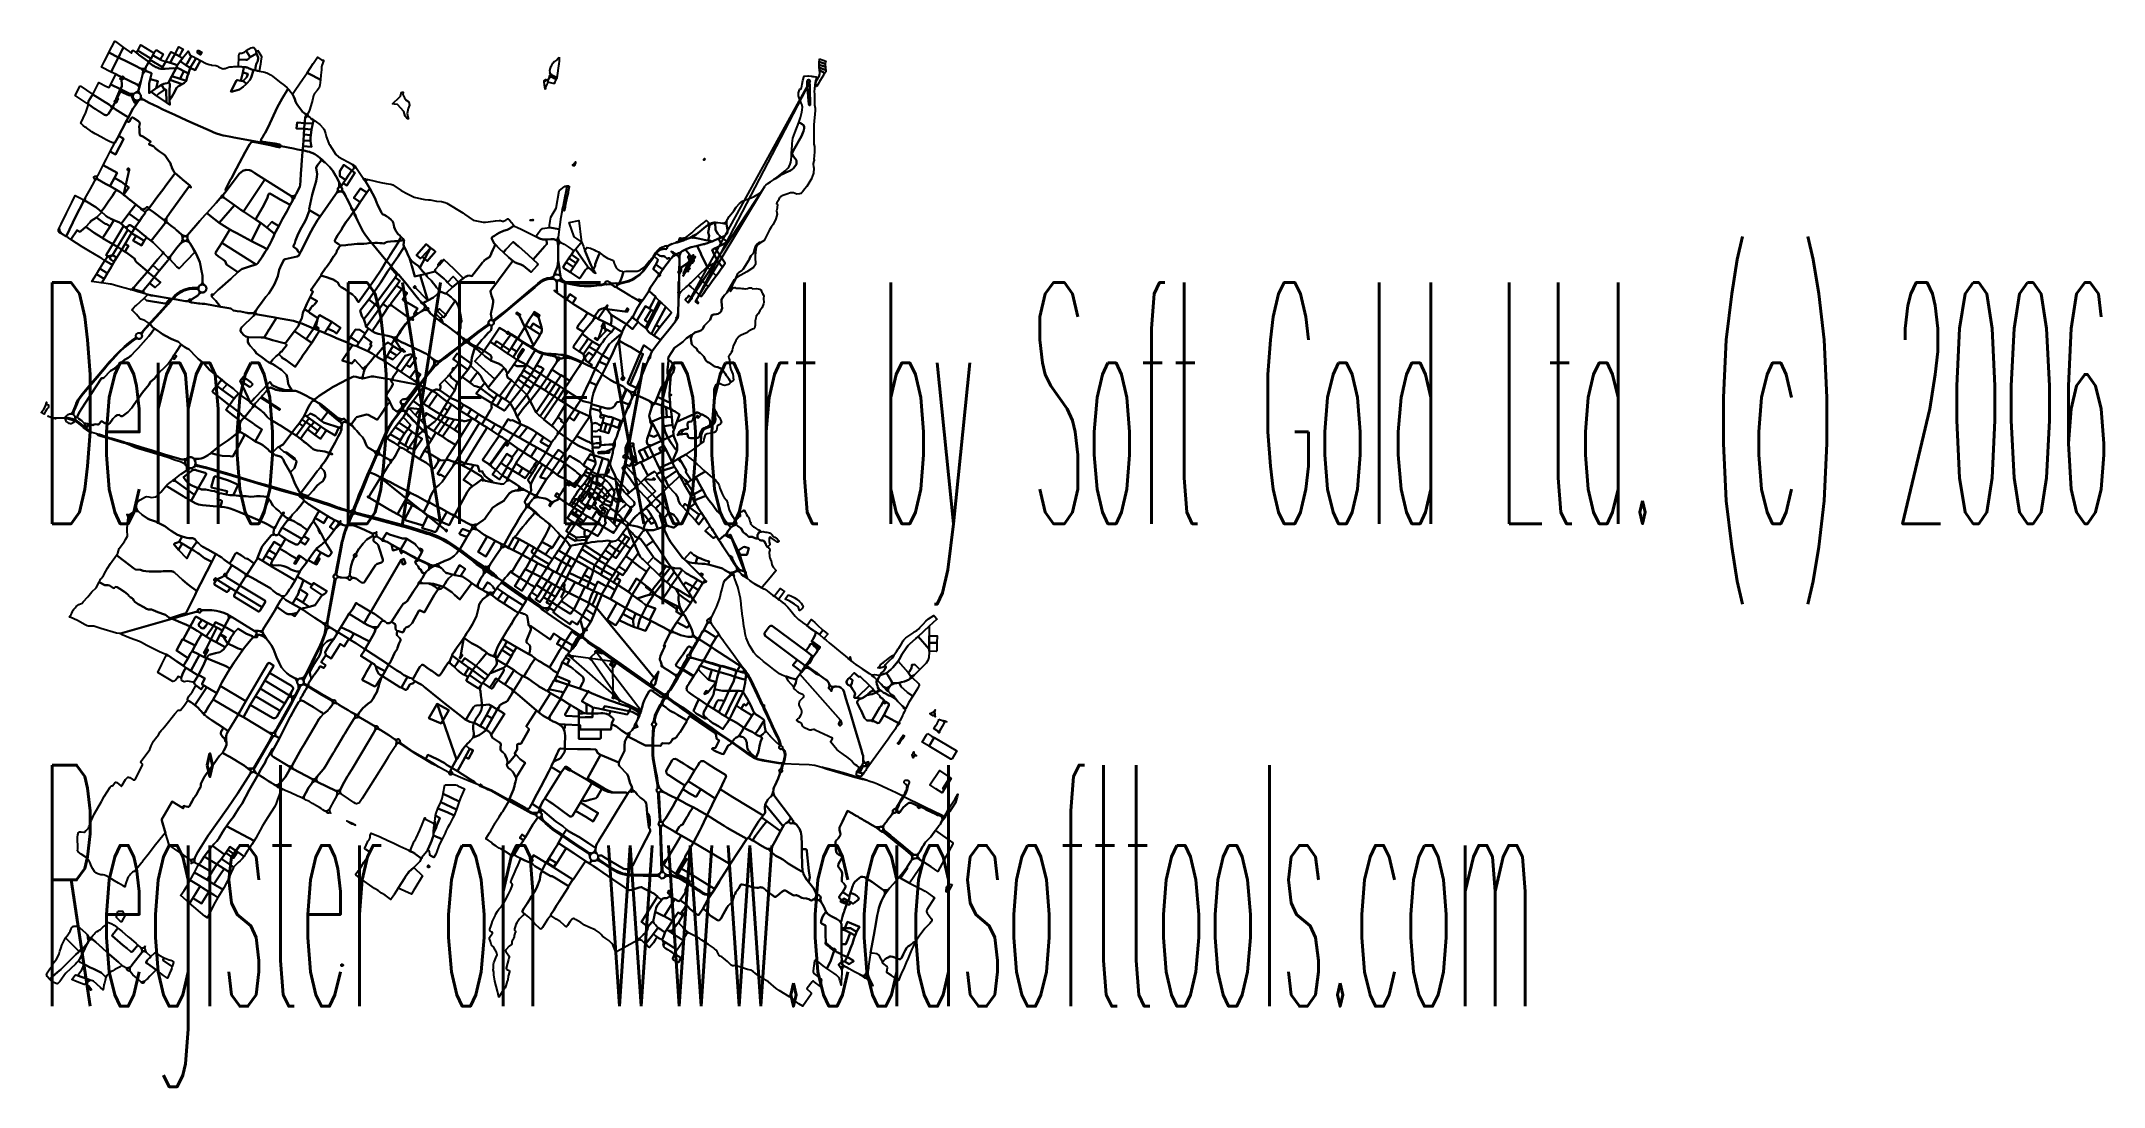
# Model space of a CAD drawing. Header units: millimetres. Extents: x -5124 to 18012, y -6362 to 5362.
import ezdxf

# ---------------------------------------------------------------- set-up
doc = ezdxf.new("R2010")
doc.units = ezdxf.units.MM
doc.layers.add('brokenLine', color=1, linetype='Continuous')
doc.styles.get("Standard").update_dxf_attribs({"font": 'txt', "bigfont": 'bigfont'})

msp = doc.modelspace()

# ---------------------------------------------------------------- texts
at = {"color": 1, "width": 0.263105}
for s, p in [('Demo DXF Export by Soft Gold Ltd. (c) 2006', (-5124, -49)), ('Register on www.cadsofttools.com', (-5124, -5460))]:
    msp.add_text(s, height=2705.48, dxfattribs=at).set_placement(p)

# ---------------------------------------------------------------- linework, layer by layer
at = {"layer": 'brokenLine', "color": 1}
for points in [[(-4365, 5235), (-4297, 5362), (-4293, 5358), (-4200, 5293), (-4215, 5264), (-4241, 5215), (-4258, 5180), (-4365, 5235), (-4365, 5235)], [(-4258, 5180), (-4265, 5168), (-4328, 5041), (-4340, 5017), (-4447, 5070), (-4413, 5139), (-4385, 5196), (-4365, 5235), (-4258, 5180), (-4258, 5180)], [(-4008, 4910), (-4018, 4891), (-4020, 4886), (-4022, 4882), (-4026, 4878), (-4029, 4876), (-4033, 4875), (-4038, 4875), (-4045, 4876), (-4052, 4878), (-4070, 4887), (-4097, 4899), (-4098, 4900), (-4102, 4902), (-4105, 4903), (-4171, 4935), (-4198, 4948), (-4198, 4952), (-4198, 4955), (-4199, 4959), (-4202, 4962), (-4205, 4964), (-4208, 4965), (-4212, 4965), (-4215, 4964), (-4218, 4962), (-4221, 4960), (-4233, 4966), (-4245, 4972), (-4289, 4992), (-4340, 5017), (-4328, 5041), (-4265, 5168), (-4258, 5180), (-4156, 5130), (-4053, 5078), (-4025, 5065), (-4001, 5053), (-3984, 5035), (-3983, 5033), (-3983, 5032), (-3982, 5030), (-3982, 5029), (-3981, 5028), (-3980, 5027), (-3983, 5007), (-3984, 4999), (-4008, 4910), (-4008, 4910)], [(-3950, 5073), (-3960, 5063), (-3971, 5053), (-3972, 5053), (-3973, 5052), (-3975, 5052), (-3976, 5051), (-4001, 5053), (-4025, 5065), (-4053, 5078), (-4156, 5130), (-4258, 5180), (-4241, 5215), (-4215, 5264), (-4200, 5293), (-4113, 5229), (-4102, 5259), (-4095, 5257), (-4057, 5231), (-4038, 5217), (-4028, 5210), (-3919, 5130), (-3921, 5126), (-3924, 5121), (-3926, 5117), (-3927, 5112), (-3940, 5090), (-3943, 5086), (-3950, 5073), (-3950, 5073)], [(-3902, 5153), (-3905, 5150), (-3907, 5148), (-3909, 5145), (-3912, 5142), (-3919, 5130), (-4028, 5210), (-4038, 5217), (-4057, 5231), (-4042, 5259), (-4037, 5256), (-3901, 5173), (-3893, 5169), (-3897, 5161), (-3902, 5153), (-3902, 5153)], [(-3857, 5230), (-3867, 5212), (-3872, 5204), (-3893, 5169), (-3901, 5173), (-4037, 5256), (-4042, 5259), (-4007, 5320), (-4002, 5317), (-3857, 5230), (-3857, 5230)], [(-3721, 4674), (-3681, 4647), (-3681, 4652), (-3684, 4700), (-3668, 4726), (-3646, 4765), (-3642, 4771), (-3602, 4843), (-3600, 4846), (-3597, 4848), (-3595, 4851), (-3592, 4853), (-3588, 4855), (-3577, 4861), (-3543, 4881), (-3517, 4895), (-3512, 4898), (-3509, 4902), (-3506, 4905), (-3503, 4910), (-3500, 4917), (-3482, 4974), (-3472, 5002), (-3452, 5063), (-3396, 5036), (-3338, 5145), (-3273, 5111), (-3241, 5101), (-3218, 5096), (-3210, 5095), (-3168, 5090), (-3162, 5089), (-3157, 5088), (-3153, 5086), (-3147, 5082), (-3136, 5075), (-3120, 5067), (-3104, 5059), (-3094, 5056), (-3083, 5054), (-3071, 5055), (-3062, 5058), (-3022, 5071), (-3007, 5074), (-2992, 5076), (-2978, 5076), (-2965, 5077), (-2911, 5077), (-2875, 5076), (-2850, 5073), (-2852, 5068), (-2864, 5010), (-2884, 4919), (-2924, 4926), (-2927, 4926), (-2930, 4926), (-2933, 4924), (-2935, 4922), (-2996, 4797), (-2990, 4797), (-2984, 4798), (-2979, 4799), (-2899, 4820), (-2861, 4850), (-2823, 4885), (-2784, 4926), (-2769, 4954), (-2745, 5036), (-2744, 5040), (-2726, 5036), (-2697, 5030), (-2681, 5027), (-2635, 5019), (-2615, 5014), (-2608, 5012), (-2593, 5006), (-2579, 5002), (-2551, 4986), (-2530, 4970), (-2451, 4907), (-2394, 4864), (-2367, 4841), (-2355, 4830), (-2360, 4826), (-2421, 4720), (-2478, 4618), (-2579, 4400), (-2614, 4334), (-2628, 4312), (-2638, 4289), (-2660, 4255), (-2659, 4245), (-2651, 4238), (-2636, 4233), (-2618, 4232), (-2605, 4232), (-2588, 4228), (-2501, 4216), (-2449, 4205), (-2443, 4202), (-2440, 4199), (-2439, 4192), (-2440, 4186), (-2487, 4194), (-2594, 4215), (-2734, 4240), (-2964, 4283), (-2979, 4286), (-3016, 4292), (-3056, 4300), (-3082, 4306), (-3109, 4313), (-3131, 4320), (-3147, 4325), (-3168, 4332), (-3196, 4343), (-3219, 4353), (-3396, 4432), (-3490, 4474), (-3624, 4535), (-3759, 4596), (-3816, 4626), (-3913, 4673), (-3974, 4704), (-3983, 4709), (-3990, 4715), (-3993, 4717), (-3996, 4721), (-4000, 4725), (-4003, 4730), (-4006, 4738), (-4006, 4742), (-4006, 4746), (-4007, 4750), (-4008, 4754), (-4009, 4758), (-4011, 4762), (-4013, 4765), (-4015, 4769), (-4018, 4772), (-4020, 4775), (-4028, 4790), (-4030, 4794), (-4031, 4798), (-4032, 4802), (-4033, 4814), (-4026, 4838), (-4008, 4910), (-3984, 4999), (-3979, 5005), (-3968, 5022), (-3966, 5022), (-3964, 5022), (-3962, 5023), (-3961, 5024), (-3959, 5025), (-3941, 5025), (-3938, 5024), (-3894, 5008), (-3892, 5007), (-3890, 5006), (-3888, 5005), (-3887, 5003), (-3886, 5002), (-3886, 5000), (-3887, 4997), (-3887, 4995), (-3901, 4936), (-3912, 4887), (-3912, 4778), (-3893, 4793), (-3831, 4750), (-3721, 4674), (-3721, 4674)], [(-3681, 4929), (-3688, 4912), (-3689, 4908), (-3691, 4905), (-3693, 4901), (-3697, 4898), (-3700, 4897), (-3703, 4895), (-3707, 4894), (-3712, 4893), (-3736, 4888), (-3750, 4884), (-3776, 4873), (-3834, 4837), (-3817, 4915), (-3901, 4936), (-3887, 4995), (-3887, 4997), (-3886, 5000), (-3886, 5002), (-3887, 5003), (-3888, 5005), (-3890, 5006), (-3892, 5007), (-3894, 5008), (-3938, 5024), (-3941, 5025), (-3953, 5039), (-3953, 5041), (-3953, 5042), (-3954, 5044), (-3955, 5046), (-3954, 5057), (-3954, 5061), (-3950, 5073), (-3943, 5086), (-3940, 5090), (-3927, 5112), (-3923, 5116), (-3920, 5120), (-3915, 5119), (-3912, 5118), (-3909, 5117), (-3906, 5115), (-3902, 5113), (-3871, 5091), (-3863, 5086), (-3857, 5082), (-3849, 5077), (-3846, 5075), (-3841, 5073), (-3836, 5071), (-3815, 5063), (-3801, 5058), (-3785, 5054), (-3775, 5053), (-3734, 5052), (-3688, 5056), (-3641, 5059), (-3615, 5058), (-3622, 5038), (-3632, 5018), (-3661, 4971), (-3681, 4929), (-3681, 4929)], [(-3919, 5130), (-3912, 5142), (-3909, 5145), (-3907, 5148), (-3905, 5150), (-3902, 5153), (-3904, 5147), (-3906, 5142), (-3908, 5139), (-3915, 5128), (-3920, 5120), (-3923, 5116), (-3927, 5112), (-3926, 5117), (-3924, 5121), (-3921, 5126), (-3919, 5130), (-3919, 5130)], [(-3920, 5120), (-3915, 5128), (-3908, 5139), (-3906, 5142), (-3904, 5147), (-3902, 5153), (-3764, 5071), (-3775, 5053), (-3785, 5054), (-3801, 5058), (-3815, 5063), (-3836, 5071), (-3841, 5073), (-3846, 5075), (-3849, 5077), (-3857, 5082), (-3863, 5086), (-3871, 5091), (-3902, 5113), (-3906, 5115), (-3909, 5117), (-3912, 5118), (-3915, 5119), (-3920, 5120), (-3920, 5120)], [(-3764, 5071), (-3902, 5153), (-3897, 5161), (-3893, 5169), (-3872, 5204), (-3862, 5198), (-3792, 5157), (-3774, 5150), (-3727, 5134), (-3764, 5071), (-3764, 5071)], [(-3837, 5264), (-3795, 5239), (-3757, 5216), (-3792, 5157), (-3862, 5198), (-3872, 5204), (-3867, 5212), (-3857, 5230), (-3845, 5251), (-3837, 5264), (-3837, 5264)], [(-3611, 5066), (-3615, 5058), (-3641, 5059), (-3688, 5056), (-3734, 5052), (-3775, 5053), (-3764, 5071), (-3727, 5134), (-3678, 5119), (-3652, 5112), (-3620, 5100), (-3598, 5090), (-3604, 5078), (-3611, 5066), (-3611, 5066)], [(-3623, 5220), (-3648, 5175), (-3678, 5119), (-3727, 5134), (-3677, 5225), (-3667, 5244), (-3623, 5220), (-3623, 5220)], [(-3678, 5119), (-3648, 5175), (-3623, 5220), (-3577, 5195), (-3552, 5181), (-3540, 5171), (-3545, 5163), (-3566, 5138), (-3598, 5090), (-3620, 5100), (-3652, 5112), (-3678, 5119), (-3678, 5119)], [(-3577, 5195), (-3623, 5220), (-3580, 5300), (-3534, 5274), (-3555, 5235), (-3577, 5195), (-3577, 5195)], [(-3472, 5002), (-3523, 5026), (-3575, 5051), (-3611, 5066), (-3604, 5078), (-3598, 5090), (-3566, 5138), (-3501, 5095), (-3452, 5063), (-3472, 5002), (-3472, 5002)], [(-3440, 5199), (-3488, 5114), (-3501, 5095), (-3566, 5138), (-3545, 5163), (-3540, 5171), (-3477, 5250), (-3465, 5224), (-3452, 5207), (-3440, 5199), (-3440, 5199)], [(-3452, 5063), (-3501, 5095), (-3488, 5114), (-3440, 5199), (-3416, 5187), (-3404, 5181), (-3387, 5172), (-3452, 5063), (-3452, 5063)], [(-3452, 5063), (-3387, 5172), (-3338, 5145), (-3396, 5036), (-3452, 5063), (-3452, 5063)], [(-3336, 5213), (-3339, 5216), (-3341, 5222), (-3342, 5228), (-3344, 5237), (-3352, 5247), (-3357, 5251), (-3365, 5253), (-3368, 5251), (-3373, 5246), (-3373, 5248), (-3372, 5249), (-3367, 5258), (-3361, 5255), (-3358, 5259), (-3322, 5238), (-3336, 5213), (-3336, 5213)], [(-3336, 5213), (-3337, 5210), (-3359, 5223), (-3372, 5232), (-3373, 5246), (-3368, 5251), (-3365, 5253), (-3357, 5251), (-3352, 5247), (-3344, 5237), (-3342, 5228), (-3341, 5222), (-3339, 5216), (-3336, 5213), (-3336, 5213)], [(-2710, 5224), (-2691, 5180), (-2690, 5171), (-2691, 5161), (-2693, 5152), (-2696, 5140), (-2701, 5129), (-2712, 5104), (-2718, 5085), (-2721, 5067), (-2726, 5036), (-2744, 5040), (-2754, 5043), (-2772, 5050), (-2798, 5061), (-2812, 5067), (-2821, 5069), (-2830, 5071), (-2850, 5073), (-2875, 5076), (-2911, 5077), (-2910, 5113), (-2908, 5157), (-2830, 5153), (-2825, 5153), (-2820, 5153), (-2816, 5155), (-2797, 5170), (-2779, 5182), (-2710, 5224), (-2710, 5224)], [(-2825, 5254), (-2779, 5182), (-2797, 5170), (-2816, 5155), (-2820, 5153), (-2825, 5153), (-2830, 5153), (-2908, 5157), (-2906, 5206), (-2905, 5211), (-2904, 5215), (-2896, 5229), (-2884, 5228), (-2878, 5229), (-2873, 5229), (-2866, 5231), (-2845, 5240), (-2825, 5254), (-2825, 5254)], [(-2715, 5237), (-2710, 5224), (-2779, 5182), (-2825, 5254), (-2801, 5274), (-2775, 5289), (-2754, 5292), (-2738, 5292), (-2733, 5286), (-2726, 5273), (-2715, 5237), (-2715, 5237)], [(-2698, 5261), (-2656, 5199), (-2653, 5194), (-2652, 5186), (-2660, 5137), (-2666, 5104), (-2681, 5027), (-2697, 5030), (-2726, 5036), (-2721, 5067), (-2718, 5085), (-2712, 5104), (-2701, 5129), (-2696, 5140), (-2693, 5152), (-2691, 5161), (-2690, 5171), (-2691, 5180), (-2710, 5224), (-2715, 5237), (-2698, 5261), (-2698, 5261)], [(-2143, 5007), (-2074, 5113), (-2072, 5115), (-2025, 5185), (-1976, 5149), (-1958, 5148), (-1959, 5139), (-1977, 5089), (-1980, 5071), (-1981, 5049), (-1982, 5041), (-1987, 4982), (-1992, 4931), (-2026, 4947), (-2090, 4980), (-2143, 5007), (-2143, 5007)], [(686, 5185), (687, 5164), (684, 5144), (681, 5105), (678, 5085), (674, 5060), (666, 5004), (663, 4977), (660, 4953), (639, 4964), (618, 4975), (596, 4986), (598, 4989), (590, 4995), (588, 4992), (581, 5001), (583, 5013), (582, 5034), (581, 5035), (588, 5060), (596, 5084), (602, 5095), (615, 5116), (630, 5133), (638, 5135), (647, 5142), (655, 5151), (673, 5171), (686, 5185), (686, 5185)], [(3673, 5075), (3601, 5099), (3601, 5107), (3603, 5131), (3670, 5110), (3670, 5108), (3671, 5093), (3673, 5077), (3673, 5075), (3673, 5075)], [(3601, 5099), (3673, 5075), (3675, 5055), (3676, 5043), (3676, 5039), (3603, 5066), (3601, 5093), (3601, 5099), (3601, 5099)], [(3607, 5166), (3678, 5140), (3676, 5137), (3672, 5125), (3670, 5115), (3670, 5110), (3603, 5131), (3605, 5154), (3607, 5166), (3607, 5166)], [(-4688, 4861), (-4546, 4766), (-4555, 4751), (-4584, 4708), (-4588, 4702), (-4590, 4696), (-4593, 4690), (-4596, 4682), (-4597, 4675), (-4598, 4670), (-4598, 4666), (-4598, 4655), (-4604, 4660), (-4607, 4662), (-4610, 4665), (-4745, 4754), (-4688, 4861), (-4688, 4861)], [(-4287, 4701), (-4291, 4700), (-4295, 4699), (-4298, 4696), (-4300, 4693), (-4301, 4689), (-4301, 4685), (-4299, 4681), (-4304, 4660), (-4305, 4660), (-4314, 4642), (-4315, 4641), (-4326, 4630), (-4328, 4630), (-4329, 4630), (-4339, 4634), (-4348, 4639), (-4360, 4647), (-4546, 4766), (-4480, 4898), (-4391, 4855), (-4363, 4843), (-4345, 4878), (-4236, 4826), (-4238, 4821), (-4284, 4718), (-4286, 4712), (-4286, 4708), (-4287, 4701), (-4287, 4701)], [(-4289, 4992), (-4245, 4972), (-4233, 4966), (-4221, 4960), (-4222, 4956), (-4223, 4953), (-4229, 4950), (-4237, 4946), (-4242, 4942), (-4218, 4942), (-4216, 4941), (-4222, 4931), (-4224, 4926), (-4225, 4922), (-4225, 4916), (-4223, 4910), (-4221, 4896), (-4219, 4884), (-4219, 4877), (-4220, 4871), (-4221, 4862), (-4222, 4857), (-4236, 4826), (-4345, 4878), (-4289, 4992), (-4289, 4992)], [(-4218, 4942), (-4242, 4942), (-4237, 4946), (-4229, 4950), (-4223, 4953), (-4223, 4950), (-4222, 4947), (-4220, 4945), (-4218, 4942), (-4218, 4942)], [(-4236, 4826), (-4222, 4857), (-4221, 4862), (-4220, 4871), (-4219, 4877), (-4219, 4884), (-4221, 4896), (-4223, 4910), (-4225, 4916), (-4225, 4922), (-4224, 4926), (-4222, 4931), (-4216, 4941), (-4212, 4940), (-4209, 4940), (-4205, 4941), (-4202, 4942), (-4200, 4945), (-4198, 4948), (-4171, 4935), (-4105, 4903), (-4102, 4902), (-4098, 4900), (-4097, 4899), (-4070, 4887), (-4052, 4878), (-4046, 4874), (-4041, 4871), (-4036, 4866), (-4032, 4860), (-4029, 4853), (-4026, 4838), (-4033, 4814), (-4038, 4807), (-4040, 4802), (-4044, 4798), (-4048, 4795), (-4062, 4786), (-4066, 4785), (-4071, 4783), (-4075, 4781), (-4078, 4778), (-4082, 4775), (-4085, 4772), (-4097, 4771), (-4111, 4771), (-4129, 4773), (-4226, 4820), (-4236, 4826), (-4236, 4826)], [(-4218, 4942), (-4220, 4945), (-4222, 4947), (-4223, 4950), (-4223, 4953), (-4222, 4956), (-4221, 4960), (-4218, 4962), (-4215, 4964), (-4212, 4965), (-4208, 4965), (-4205, 4964), (-4202, 4962), (-4199, 4959), (-4198, 4955), (-4198, 4952), (-4198, 4948), (-4200, 4945), (-4202, 4942), (-4205, 4941), (-4209, 4940), (-4212, 4940), (-4216, 4941), (-4218, 4942), (-4218, 4942)], [(-4052, 4878), (-4045, 4876), (-4038, 4875), (-4033, 4875), (-4029, 4876), (-4026, 4878), (-4022, 4882), (-4020, 4886), (-4018, 4891), (-4008, 4910), (-4026, 4838), (-4029, 4853), (-4032, 4860), (-4036, 4866), (-4041, 4871), (-4046, 4874), (-4052, 4878), (-4052, 4878)], [(-4001, 5053), (-3976, 5051), (-3977, 5050), (-3979, 5049), (-3980, 5048), (-3982, 5046), (-3982, 5044), (-3983, 5042), (-3984, 5041), (-3984, 5039), (-3984, 5037), (-3984, 5035), (-4001, 5053), (-4001, 5053)], [(-3971, 5053), (-3968, 5053), (-3966, 5053), (-3964, 5053), (-3962, 5052), (-3960, 5051), (-3958, 5049), (-3956, 5048), (-3955, 5046), (-3954, 5044), (-3953, 5042), (-3953, 5041), (-3953, 5039), (-3953, 5037), (-3953, 5035), (-3953, 5033), (-3954, 5032), (-3954, 5030), (-3955, 5029), (-3957, 5027), (-3958, 5026), (-3959, 5025), (-3961, 5024), (-3962, 5023), (-3964, 5022), (-3966, 5022), (-3968, 5022), (-3969, 5022), (-3971, 5022), (-3973, 5022), (-3974, 5023), (-3976, 5024), (-3977, 5025), (-3979, 5026), (-3980, 5027), (-3981, 5028), (-3982, 5029), (-3982, 5030), (-3983, 5032), (-3983, 5033), (-3984, 5035), (-3984, 5037), (-3984, 5039), (-3984, 5041), (-3983, 5042), (-3982, 5044), (-3982, 5046), (-3980, 5048), (-3979, 5049), (-3977, 5050), (-3976, 5051), (-3975, 5052), (-3973, 5052), (-3972, 5053), (-3971, 5053), (-3971, 5053)], [(-3968, 5022), (-3979, 5005), (-3984, 4999), (-3983, 5007), (-3980, 5027), (-3979, 5026), (-3977, 5025), (-3976, 5024), (-3974, 5023), (-3973, 5022), (-3971, 5022), (-3969, 5022), (-3968, 5022), (-3968, 5022)], [(-3971, 5053), (-3960, 5063), (-3950, 5073), (-3954, 5061), (-3954, 5057), (-3955, 5046), (-3956, 5048), (-3958, 5049), (-3960, 5051), (-3962, 5052), (-3964, 5053), (-3966, 5053), (-3968, 5053), (-3971, 5053), (-3971, 5053)], [(-3959, 5025), (-3958, 5026), (-3957, 5027), (-3955, 5029), (-3954, 5030), (-3954, 5032), (-3953, 5033), (-3953, 5035), (-3953, 5037), (-3953, 5039), (-3941, 5025), (-3959, 5025), (-3959, 5025)], [(-3834, 4837), (-3893, 4793), (-3912, 4778), (-3912, 4887), (-3901, 4936), (-3817, 4915), (-3834, 4837), (-3834, 4837)], [(-3831, 4750), (-3893, 4793), (-3834, 4837), (-3776, 4873), (-3741, 4818), (-3810, 4772), (-3831, 4750), (-3831, 4750)], [(-3693, 4901), (-3689, 4897), (-3686, 4893), (-3684, 4888), (-3682, 4883), (-3682, 4877), (-3681, 4871), (-3682, 4866), (-3685, 4817), (-3686, 4804), (-3684, 4700), (-3681, 4652), (-3681, 4647), (-3721, 4674), (-3723, 4813), (-3724, 4816), (-3726, 4819), (-3728, 4820), (-3731, 4821), (-3734, 4822), (-3737, 4821), (-3741, 4818), (-3776, 4873), (-3750, 4884), (-3736, 4888), (-3712, 4893), (-3707, 4894), (-3703, 4895), (-3700, 4897), (-3697, 4898), (-3693, 4901), (-3693, 4901)], [(-3681, 4929), (-3543, 4881), (-3577, 4861), (-3588, 4855), (-3592, 4853), (-3595, 4851), (-3597, 4848), (-3600, 4846), (-3602, 4843), (-3642, 4771), (-3646, 4765), (-3668, 4726), (-3684, 4700), (-3686, 4804), (-3685, 4817), (-3682, 4866), (-3681, 4871), (-3682, 4877), (-3682, 4883), (-3684, 4888), (-3686, 4893), (-3689, 4897), (-3693, 4901), (-3691, 4905), (-3689, 4908), (-3688, 4912), (-3681, 4929), (-3681, 4929)], [(-3661, 4971), (-3565, 4940), (-3500, 4917), (-3503, 4910), (-3506, 4905), (-3509, 4902), (-3512, 4898), (-3517, 4895), (-3543, 4881), (-3681, 4929), (-3661, 4971), (-3661, 4971)], [(-3661, 4971), (-3632, 5018), (-3622, 5038), (-3615, 5058), (-3611, 5066), (-3575, 5051), (-3523, 5026), (-3553, 4967), (-3565, 4940), (-3661, 4971), (-3661, 4971)], [(-3500, 4917), (-3565, 4940), (-3553, 4967), (-3523, 5026), (-3472, 5002), (-3482, 4974), (-3500, 4917), (-3500, 4917)], [(-2862, 4915), (-2858, 4914), (-2854, 4912), (-2851, 4910), (-2823, 4885), (-2861, 4850), (-2899, 4820), (-2979, 4799), (-2984, 4798), (-2990, 4797), (-2996, 4797), (-2935, 4922), (-2933, 4924), (-2930, 4926), (-2927, 4926), (-2924, 4926), (-2884, 4919), (-2862, 4915), (-2862, 4915)], [(-2864, 5010), (-2808, 4998), (-2816, 4970), (-2819, 4963), (-2820, 4959), (-2822, 4957), (-2862, 4915), (-2884, 4919), (-2864, 5010), (-2864, 5010)], [(-2823, 4885), (-2851, 4910), (-2854, 4912), (-2858, 4914), (-2862, 4915), (-2822, 4957), (-2820, 4959), (-2819, 4963), (-2816, 4970), (-2808, 4998), (-2864, 5010), (-2852, 5068), (-2850, 5073), (-2830, 5071), (-2821, 5069), (-2812, 5067), (-2798, 5061), (-2772, 5050), (-2754, 5043), (-2744, 5040), (-2745, 5036), (-2769, 4954), (-2784, 4926), (-2823, 4885), (-2823, 4885)], [(-2072, 4753), (-2083, 4700), (-2099, 4637), (-2117, 4589), (-2131, 4555), (-2137, 4543), (-2141, 4544), (-2146, 4545), (-2150, 4543), (-2153, 4540), (-2168, 4551), (-2184, 4562), (-2195, 4571), (-2203, 4583), (-2246, 4640), (-2261, 4664), (-2272, 4687), (-2281, 4713), (-2290, 4739), (-2305, 4770), (-2267, 4825), (-2195, 4932), (-2143, 5007), (-2090, 4980), (-2026, 4947), (-1992, 4931), (-1998, 4871), (-2007, 4841), (-2029, 4811), (-2058, 4776), (-2072, 4753), (-2072, 4753)], [(527, 4933), (537, 4932), (535, 4923), (534, 4919), (529, 4915), (519, 4907), (518, 4920), (527, 4933), (527, 4933)], [(519, 4907), (529, 4915), (534, 4919), (535, 4923), (537, 4932), (560, 4926), (559, 4904), (556, 4889), (548, 4879), (534, 4846), (532, 4833), (527, 4826), (520, 4872), (519, 4907), (519, 4907)], [(562, 4929), (563, 4929), (587, 4967), (598, 4962), (627, 4948), (653, 4936), (637, 4905), (634, 4896), (633, 4888), (625, 4887), (617, 4888), (559, 4904), (560, 4926), (562, 4929), (562, 4929)], [(562, 4929), (562, 4930), (582, 4967), (575, 4972), (588, 4992), (591, 4989), (585, 4969), (578, 4956), (565, 4935), (562, 4929), (562, 4929)], [(587, 4967), (563, 4929), (562, 4929), (565, 4935), (578, 4956), (585, 4969), (587, 4967), (587, 4967)], [(585, 4969), (591, 4989), (596, 4986), (587, 4967), (585, 4969), (585, 4969)], [(653, 4936), (627, 4948), (598, 4962), (587, 4967), (596, 4986), (618, 4975), (639, 4964), (660, 4953), (658, 4945), (653, 4936), (653, 4936)], [(588, 4992), (590, 4995), (598, 4989), (596, 4986), (591, 4989), (588, 4992), (588, 4992)], [(2988, 3728), (2994, 3738), (3005, 3747), (3028, 3766), (3055, 3786), (3077, 3801), (3089, 3810), (3096, 3815), (3112, 3821), (3123, 3827), (3161, 3854), (3178, 3866), (3192, 3873), (3205, 3880), (3229, 3889), (3248, 3897), (3279, 3911), (3293, 3919), (3304, 3927), (3315, 3938), (3341, 3971), (3346, 3984), (3349, 3998), (3349, 4011), (3347, 4023), (3340, 4037), (3333, 4048), (3311, 4073), (3305, 4083), (3300, 4098), (3302, 4114), (3309, 4134), (3403, 4297), (3425, 4352), (3433, 4382), (3433, 4403), (3426, 4420), (3412, 4432), (3393, 4445), (3373, 4449), (3392, 4508), (3407, 4567), (3412, 4594), (3414, 4624), (3411, 4641), (3408, 4655), (3405, 4661), (3380, 4718), (3370, 4751), (3370, 4761), (3372, 4782), (3377, 4807), (3383, 4826), (3392, 4824), (3395, 4824), (3397, 4825), (3399, 4827), (3401, 4829), (3407, 4859), (3411, 4880), (3419, 4922), (3433, 4970), (3438, 4971), (3474, 4974), (3483, 4975), (3512, 4972), (3523, 4969), (3528, 4968), (3542, 4965), (3560, 4964), (3565, 4963), (3568, 4963), (3569, 4961), (3570, 4959), (3570, 4957), (3570, 4948), (3567, 4936), (3565, 4930), (3562, 4920), (3562, 4920), (3561, 4911), (3556, 4902), (3553, 4870), (3546, 4793), (3549, 4772), (3550, 4744), (3548, 4696), (3548, 4650), (3556, 4611), (3557, 4584), (3541, 4426), (3543, 4206), (3548, 4182), (3550, 4166), (3548, 4131), (3546, 4069), (3544, 4048), (3546, 4028), (3544, 4018), (3538, 4011), (3538, 4003), (3535, 3992), (3535, 3981), (3540, 3957), (3544, 3937), (3540, 3884), (3533, 3870), (3526, 3852), (3523, 3840), (3518, 3826), (3507, 3808), (3485, 3769), (3462, 3734), (3438, 3702), (3418, 3676), (3409, 3666), (3399, 3654), (3380, 3649), (3351, 3647), (3314, 3661), (3280, 3661), (3240, 3646), (3196, 3634), (3167, 3619), (3159, 3609), (3151, 3592), (3148, 3584), (3128, 3551), (3124, 3543), (3124, 3537), (3134, 3530), (3136, 3525), (3136, 3520), (3131, 3504), (3131, 3490), (3122, 3462), (3132, 3423), (3115, 3370), (3087, 3306), (3064, 3276), (3045, 3249), (3031, 3218), (2998, 3149), (2990, 3136), (2987, 3128), (2947, 3105), (2929, 3104), (2904, 3082), (2890, 3067), (2879, 3035), (2870, 2994), (2863, 2983), (2840, 2960), (2819, 2924), (2819, 2913), (2813, 2907), (2751, 2807), (2743, 2797), (2735, 2791), (2711, 2776), (2702, 2767), (2689, 2756), (2683, 2745), (2677, 2733), (2671, 2720), (2667, 2705), (2654, 2691), (2580, 2566), (2566, 2539), (2542, 2513), (2527, 2496), (2508, 2467), (2507, 2437), (2509, 2409), (2511, 2397), (2513, 2369), (2508, 2349), (2502, 2331), (2496, 2322), (2480, 2313), (2469, 2306), (2451, 2302), (2421, 2298), (2398, 2291), (2379, 2238), (2311, 2171), (2300, 2145), (2292, 2135), (2274, 2120), (2257, 2112), (2207, 2094), (2176, 2069), (2165, 2066), (2113, 2034), (2074, 1993), (2041, 1967), (1979, 1923), (1913, 1818), (1910, 1796), (1911, 1782), (1904, 1708), (1902, 1684), (1902, 1641), (1911, 1603), (1916, 1575), (1909, 1566), (1882, 1545), (1854, 1512), (1834, 1483), (1817, 1449), (1788, 1375), (1762, 1311), (1760, 1306), (1751, 1306), (1738, 1304), (1735, 1305), (1733, 1306), (1715, 1320), (1702, 1328), (1688, 1333), (1673, 1340), (1661, 1345), (1656, 1348), (1598, 1373), (1545, 1395), (1537, 1402), (1528, 1408), (1528, 1411), (1533, 1417), (1539, 1428), (1546, 1456), (1552, 1475), (1555, 1481), (1590, 1563), (1598, 1584), (1624, 1645), (1640, 1682), (1655, 1718), (1667, 1745), (1680, 1776), (1693, 1795), (1700, 1806), (1703, 1806), (1705, 1808), (1707, 1810), (1708, 1813), (1708, 1816), (1708, 1819), (1710, 1837), (1712, 1852), (1715, 1856), (1730, 1886), (1740, 1901), (1759, 1926), (1781, 1957), (1823, 2010), (1830, 2020), (1915, 2126), (1985, 2214), (1992, 2224), (2001, 2238), (2007, 2247), (2012, 2252), (2014, 2253), (2016, 2256), (2017, 2259), (2017, 2262), (2016, 2264), (2021, 2284), (2022, 2312), (2022, 2345), (2024, 2425), (2025, 2478), (2028, 2486), (2030, 2527), (2035, 2536), (2038, 2539), (2040, 2542), (2045, 2546), (2048, 2549), (2051, 2552), (2112, 2609), (2116, 2613), (2138, 2631), (2161, 2609), (2199, 2574), (2203, 2570), (2213, 2561), (2240, 2535), (2269, 2508), (2277, 2500), (2304, 2535), (2340, 2585), (2359, 2610), (2403, 2670), (2447, 2730), (2472, 2765), (2504, 2810), (2518, 2830), (2547, 2872), (2436, 3040), (2456, 3050), (2462, 3054), (2487, 3066), (2513, 3079), (2539, 3093), (2558, 3104), (2565, 3110), (2557, 3124), (2518, 3154), (2510, 3164), (2535, 3176), (2551, 3187), (2565, 3202), (2574, 3225), (2574, 3242), (2570, 3271), (2562, 3309), (2563, 3331), (2564, 3342), (2565, 3348), (2571, 3359), (2575, 3364), (2594, 3395), (2609, 3414), (2613, 3419), (2643, 3459), (2672, 3502), (2708, 3544), (2743, 3567), (2774, 3582), (2790, 3588), (2819, 3598), (2873, 3622), (2918, 3647), (2939, 3661), (2957, 3680), (2980, 3716), (2985, 3724), (2988, 3728), (2134, 2429), (2178, 2477), (2141, 2510), (2124, 2490), (2113, 2480), (2098, 2463), (2134, 2429), (3500, 4913), (3493, 4924), (3488, 4928), (3482, 4928), (3473, 4924), (3467, 4906), (3466, 4895), (3466, 4883), (3468, 4867), (3469, 4849), (3472, 4813), (3476, 4787), (3480, 4745), (3483, 4687), (3485, 4669), (3486, 4664), (3488, 4655), (3490, 4648), (3491, 4645), (3494, 4644), (3496, 4644), (3499, 4645), (3500, 4646), (3501, 4650), (3501, 4670), (3500, 4715), (3498, 4759), (3498, 4782), (3496, 4813), (3496, 4826), (3496, 4848), (3496, 4865), (3496, 4875), (3489, 4901), (3493, 4905), (3495, 4909), (3500, 4913), (2213, 2445), (2240, 2422), (2250, 2433), (2237, 2443), (2223, 2456), (2213, 2445), (2988, 3728)], [(3500, 4913), (3495, 4909), (3493, 4905), (3489, 4901), (3496, 4875), (3496, 4865), (3496, 4848), (3496, 4826), (3496, 4813), (3498, 4782), (3498, 4759), (3500, 4715), (3501, 4670), (3501, 4650), (3500, 4646), (3499, 4645), (3496, 4644), (3494, 4644), (3491, 4645), (3490, 4648), (3488, 4655), (3486, 4664), (3485, 4669), (3483, 4687), (3480, 4745), (3476, 4787), (3472, 4813), (3469, 4849), (3468, 4867), (3466, 4883), (3466, 4895), (3467, 4906), (3473, 4924), (3482, 4928), (3488, 4928), (3493, 4924), (3500, 4913), (3500, 4913)], [(3606, 5036), (3666, 5004), (3651, 4983), (3614, 4923), (3602, 4903), (3588, 4878), (3577, 4860), (3575, 4857), (3572, 4856), (3569, 4856), (3566, 4857), (3564, 4862), (3563, 4867), (3563, 4874), (3565, 4887), (3566, 4897), (3567, 4904), (3566, 4906), (3561, 4911), (3570, 4916), (3605, 4977), (3607, 4986), (3609, 4997), (3610, 5008), (3606, 5036), (3606, 5036)], [(3606, 5036), (3605, 5041), (3603, 5066), (3676, 5039), (3677, 5019), (3667, 5006), (3666, 5004), (3606, 5036), (3606, 5036)], [(-4318, 4611), (-4304, 4608), (-4294, 4602), (-4147, 4508), (-4170, 4465), (-4187, 4433), (-4250, 4312), (-4255, 4300), (-4269, 4276), (-4300, 4221), (-4321, 4223), (-4352, 4233), (-4396, 4255), (-4422, 4270), (-4497, 4312), (-4521, 4324), (-4555, 4345), (-4571, 4358), (-4576, 4362), (-4601, 4380), (-4618, 4390), (-4632, 4400), (-4653, 4416), (-4673, 4434), (-4679, 4441), (-4677, 4449), (-4630, 4549), (-4629, 4552), (-4618, 4585), (-4599, 4641), (-4599, 4644), (-4598, 4646), (-4598, 4655), (-4592, 4651), (-4522, 4605), (-4518, 4603), (-4475, 4575), (-4472, 4573), (-4422, 4541), (-4418, 4538), (-4413, 4536), (-4408, 4535), (-4404, 4534), (-4398, 4533), (-4393, 4534), (-4389, 4534), (-4385, 4536), (-4381, 4538), (-4377, 4541), (-4374, 4545), (-4371, 4548), (-4339, 4598), (-4337, 4601), (-4326, 4609), (-4324, 4609), (-4322, 4609), (-4320, 4610), (-4318, 4611), (-4318, 4611)], [(-4337, 4601), (-4339, 4598), (-4371, 4548), (-4374, 4545), (-4377, 4541), (-4381, 4538), (-4385, 4536), (-4389, 4534), (-4393, 4534), (-4398, 4533), (-4404, 4534), (-4408, 4535), (-4413, 4536), (-4418, 4538), (-4422, 4541), (-4472, 4573), (-4475, 4575), (-4518, 4603), (-4522, 4605), (-4592, 4651), (-4598, 4655), (-4598, 4666), (-4598, 4670), (-4597, 4675), (-4596, 4682), (-4593, 4690), (-4590, 4696), (-4588, 4702), (-4584, 4708), (-4555, 4751), (-4546, 4766), (-4360, 4647), (-4348, 4639), (-4336, 4621), (-4336, 4619), (-4335, 4617), (-4334, 4615), (-4337, 4601), (-4337, 4601)], [(-4339, 4634), (-4329, 4630), (-4331, 4628), (-4333, 4627), (-4334, 4625), (-4335, 4623), (-4336, 4621), (-4348, 4639), (-4339, 4634), (-4339, 4634)], [(-4318, 4611), (-4320, 4610), (-4322, 4609), (-4324, 4609), (-4326, 4609), (-4328, 4609), (-4330, 4610), (-4332, 4611), (-4333, 4613), (-4334, 4615), (-4335, 4617), (-4336, 4619), (-4336, 4621), (-4335, 4623), (-4334, 4625), (-4333, 4627), (-4331, 4628), (-4329, 4630), (-4328, 4630), (-4326, 4630), (-4323, 4630), (-4321, 4630), (-4319, 4629), (-4317, 4627), (-4316, 4625), (-4315, 4623), (-4314, 4621), (-4314, 4619), (-4314, 4617), (-4315, 4615), (-4316, 4614), (-4317, 4612), (-4318, 4611), (-4318, 4611)], [(-4315, 4641), (-4317, 4627), (-4319, 4629), (-4321, 4630), (-4323, 4630), (-4326, 4630), (-4315, 4641), (-4315, 4641)], [(-4317, 4627), (-4315, 4641), (-4314, 4642), (-4305, 4660), (-4288, 4674), (-4284, 4674), (-4281, 4676), (-4278, 4678), (-4276, 4681), (-4274, 4685), (-4274, 4688), (-4275, 4692), (-4268, 4700), (-4264, 4705), (-4263, 4712), (-4266, 4720), (-4268, 4727), (-4268, 4730), (-4237, 4799), (-4133, 4752), (-4130, 4756), (-4129, 4758), (-4126, 4759), (-4123, 4760), (-4118, 4759), (-4115, 4756), (-4113, 4754), (-4111, 4749), (-4109, 4744), (-4098, 4716), (-4085, 4691), (-4076, 4672), (-4074, 4670), (-4072, 4669), (-4070, 4668), (-4061, 4666), (-4068, 4644), (-4090, 4615), (-4096, 4606), (-4147, 4508), (-4294, 4602), (-4304, 4608), (-4314, 4619), (-4314, 4621), (-4315, 4623), (-4316, 4625), (-4317, 4627), (-4317, 4627)], [(-4288, 4674), (-4305, 4660), (-4304, 4660), (-4299, 4681), (-4298, 4679), (-4296, 4677), (-4293, 4675), (-4291, 4674), (-4288, 4674), (-4288, 4674)], [(-4299, 4681), (-4301, 4685), (-4301, 4689), (-4300, 4693), (-4298, 4696), (-4295, 4699), (-4291, 4700), (-4287, 4701), (-4283, 4700), (-4280, 4698), (-4277, 4695), (-4275, 4692), (-4274, 4688), (-4274, 4685), (-4276, 4681), (-4278, 4678), (-4281, 4676), (-4284, 4674), (-4288, 4674), (-4291, 4674), (-4293, 4675), (-4296, 4677), (-4298, 4679), (-4299, 4681), (-4299, 4681)], [(-4277, 4695), (-4280, 4698), (-4283, 4700), (-4287, 4701), (-4286, 4708), (-4286, 4712), (-4284, 4718), (-4238, 4821), (-4236, 4826), (-4226, 4820), (-4129, 4773), (-4110, 4761), (-4106, 4757), (-4102, 4751), (-4096, 4738), (-4096, 4733), (-4094, 4728), (-4092, 4723), (-4090, 4719), (-4087, 4714), (-4084, 4711), (-4080, 4707), (-4076, 4704), (-4071, 4702), (-4067, 4700), (-4063, 4690), (-4061, 4685), (-4060, 4680), (-4060, 4674), (-4061, 4666), (-4070, 4668), (-4072, 4669), (-4074, 4670), (-4076, 4672), (-4085, 4691), (-4098, 4716), (-4109, 4744), (-4111, 4749), (-4113, 4754), (-4115, 4756), (-4118, 4759), (-4123, 4760), (-4126, 4759), (-4129, 4758), (-4130, 4756), (-4133, 4752), (-4237, 4799), (-4268, 4730), (-4268, 4727), (-4266, 4720), (-4263, 4712), (-4264, 4705), (-4268, 4700), (-4275, 4692), (-4277, 4695), (-4277, 4695)], [(-4068, 4644), (-4058, 4656), (-4028, 4703), (-4024, 4706), (-4021, 4709), (-4014, 4710), (-4008, 4711), (-4002, 4711), (-3995, 4710), (-3988, 4708), (-3974, 4704), (-3913, 4673), (-3816, 4626), (-3759, 4596), (-3624, 4535), (-3490, 4474), (-3396, 4432), (-3219, 4353), (-3196, 4343), (-3168, 4332), (-3147, 4325), (-3131, 4320), (-3109, 4313), (-3082, 4306), (-3056, 4300), (-3016, 4292), (-2979, 4286), (-2964, 4283), (-2734, 4240), (-2594, 4215), (-2487, 4194), (-2440, 4186), (-2440, 4179), (-2444, 4174), (-2449, 4171), (-2460, 4173), (-2487, 4179), (-2561, 4195), (-2708, 4227), (-2756, 4233), (-2765, 4233), (-2770, 4227), (-2787, 4205), (-2838, 4118), (-2901, 4000), (-2969, 3871), (-2986, 3832), (-3001, 3812), (-3057, 3700), (-3050, 3682), (-3082, 3641), (-3096, 3633), (-3099, 3632), (-3102, 3629), (-3104, 3626), (-3104, 3621), (-3117, 3603), (-3162, 3551), (-3267, 3434), (-3284, 3415), (-3314, 3382), (-3345, 3347), (-3482, 3187), (-3493, 3181), (-3496, 3179), (-3503, 3176), (-3508, 3177), (-3513, 3177), (-3538, 3187), (-3550, 3193), (-3610, 3246), (-3627, 3261), (-3666, 3291), (-3705, 3322), (-3708, 3329), (-3715, 3337), (-3718, 3342), (-3719, 3354), (-3720, 3357), (-3722, 3360), (-3719, 3370), (-3718, 3382), (-3684, 3430), (-3473, 3726), (-3458, 3729), (-3442, 3723), (-3459, 3744), (-3538, 3810), (-3548, 3819), (-3622, 3881), (-3627, 3885), (-3631, 3890), (-3635, 3895), (-3637, 3901), (-3640, 3910), (-3645, 3918), (-3654, 3934), (-3658, 3945), (-3660, 3952), (-3666, 3966), (-3674, 3990), (-3678, 4000), (-3696, 4024), (-3703, 4035), (-3736, 4080), (-3753, 4095), (-3798, 4127), (-3841, 4160), (-3846, 4165), (-3850, 4170), (-3862, 4181), (-3876, 4189), (-3908, 4201), (-3913, 4203), (-3915, 4209), (-3912, 4215), (-3900, 4232), (-3898, 4235), (-3897, 4238), (-3986, 4292), (-4011, 4304), (-4017, 4309), (-4019, 4317), (-4022, 4334), (-4022, 4350), (-4024, 4372), (-4025, 4405), (-4023, 4419), (-4019, 4436), (-4021, 4449), (-4025, 4457), (-4035, 4465), (-4084, 4498), (-4098, 4506), (-4101, 4507), (-4104, 4506), (-4108, 4506), (-4114, 4500), (-4135, 4463), (-4136, 4461), (-4139, 4459), (-4141, 4459), (-4143, 4459), (-4145, 4459), (-4170, 4465), (-4147, 4508), (-4096, 4606), (-4090, 4615), (-4068, 4644), (-4068, 4644)], [(-4085, 4772), (-4089, 4767), (-4092, 4762), (-4094, 4756), (-4096, 4750), (-4097, 4744), (-4096, 4738), (-4102, 4751), (-4106, 4757), (-4110, 4761), (-4129, 4773), (-4111, 4771), (-4097, 4771), (-4085, 4772), (-4085, 4772)], [(-4012, 4720), (-4015, 4716), (-4017, 4712), (-4021, 4709), (-4024, 4706), (-4028, 4703), (-4034, 4700), (-4040, 4698), (-4047, 4697), (-4054, 4697), (-4060, 4698), (-4067, 4700), (-4071, 4702), (-4076, 4704), (-4080, 4707), (-4084, 4711), (-4087, 4714), (-4090, 4719), (-4092, 4723), (-4094, 4728), (-4096, 4733), (-4096, 4738), (-4097, 4744), (-4096, 4750), (-4094, 4756), (-4092, 4762), (-4089, 4767), (-4085, 4772), (-4082, 4775), (-4078, 4778), (-4075, 4781), (-4071, 4783), (-4066, 4785), (-4062, 4786), (-4058, 4787), (-4053, 4787), (-4049, 4787), (-4044, 4787), (-4040, 4786), (-4036, 4784), (-4032, 4782), (-4028, 4780), (-4024, 4778), (-4020, 4775), (-4018, 4772), (-4015, 4769), (-4013, 4765), (-4011, 4762), (-4009, 4758), (-4008, 4754), (-4007, 4750), (-4006, 4746), (-4006, 4742), (-4006, 4738), (-4007, 4733), (-4008, 4729), (-4010, 4724), (-4012, 4720), (-4012, 4720)], [(-4028, 4703), (-4058, 4656), (-4068, 4644), (-4061, 4666), (-4060, 4674), (-4060, 4680), (-4061, 4685), (-4063, 4690), (-4067, 4700), (-4060, 4698), (-4054, 4697), (-4047, 4697), (-4040, 4698), (-4034, 4700), (-4028, 4703), (-4028, 4703)], [(-4020, 4775), (-4024, 4778), (-4028, 4780), (-4032, 4782), (-4036, 4784), (-4040, 4786), (-4044, 4787), (-4049, 4787), (-4053, 4787), (-4058, 4787), (-4062, 4786), (-4048, 4795), (-4044, 4798), (-4040, 4802), (-4038, 4807), (-4033, 4814), (-4032, 4802), (-4031, 4798), (-4030, 4794), (-4028, 4790), (-4020, 4775), (-4020, 4775)], [(-3974, 4704), (-3988, 4708), (-3995, 4710), (-4002, 4711), (-4008, 4711), (-4014, 4710), (-4021, 4709), (-4017, 4712), (-4015, 4716), (-4012, 4720), (-4010, 4724), (-4008, 4729), (-4007, 4733), (-4006, 4738), (-4003, 4730), (-4000, 4725), (-3996, 4721), (-3993, 4717), (-3990, 4715), (-3983, 4709), (-3974, 4704), (-3974, 4704)], [(-3741, 4818), (-3737, 4821), (-3734, 4822), (-3731, 4821), (-3728, 4820), (-3726, 4819), (-3724, 4816), (-3723, 4813), (-3721, 4674), (-3831, 4750), (-3810, 4772), (-3741, 4818), (-3741, 4818)], [(-2355, 4830), (-2346, 4821), (-2321, 4789), (-2305, 4770), (-2290, 4739), (-2281, 4713), (-2272, 4687), (-2261, 4664), (-2246, 4640), (-2203, 4583), (-2195, 4571), (-2184, 4562), (-2168, 4551), (-2153, 4540), (-2156, 4535), (-2155, 4529), (-2153, 4526), (-2162, 4514), (-2162, 4499), (-2164, 4492), (-2167, 4476), (-2169, 4445), (-2255, 4452), (-2260, 4384), (-2174, 4378), (-2179, 4315), (-2182, 4249), (-2187, 4196), (-2188, 4185), (-2189, 4166), (-2190, 4154), (-2191, 4147), (-2192, 4140), (-2204, 4142), (-2251, 4149), (-2294, 4158), (-2432, 4184), (-2440, 4186), (-2439, 4192), (-2440, 4199), (-2443, 4202), (-2449, 4205), (-2501, 4216), (-2588, 4228), (-2605, 4232), (-2618, 4232), (-2636, 4233), (-2651, 4238), (-2659, 4245), (-2660, 4255), (-2638, 4289), (-2628, 4312), (-2614, 4334), (-2579, 4400), (-2478, 4618), (-2421, 4720), (-2360, 4826), (-2355, 4830), (-2355, 4830)], [(-1083, 4795), (-1064, 4790), (-1067, 4763), (-1048, 4726), (-1031, 4703), (-999, 4684), (-995, 4645), (-1007, 4609), (-1018, 4551), (-1007, 4501), (-1006, 4493), (-1013, 4492), (-1023, 4499), (-1042, 4520), (-1058, 4573), (-1129, 4652), (-1160, 4656), (-1185, 4660), (-1107, 4736), (-1096, 4745), (-1083, 4795), (-1083, 4795)], [(-4203, 3641), (-4140, 3720), (-4223, 3784), (-4238, 3794), (-4302, 3829), (-4273, 3886), (-4430, 3971), (-4392, 4045), (-4350, 4124), (-4293, 4093), (-4200, 4262), (-4200, 4269), (-4204, 4273), (-4255, 4300), (-4250, 4312), (-4187, 4433), (-4170, 4465), (-4145, 4459), (-4143, 4459), (-4141, 4459), (-4139, 4459), (-4136, 4461), (-4135, 4463), (-4114, 4500), (-4108, 4506), (-4104, 4506), (-4101, 4507), (-4098, 4506), (-4084, 4498), (-4035, 4465), (-4025, 4457), (-4021, 4449), (-4019, 4436), (-4023, 4419), (-4025, 4405), (-4024, 4372), (-4022, 4350), (-4022, 4334), (-4019, 4317), (-4017, 4309), (-4011, 4304), (-3986, 4292), (-3897, 4238), (-3898, 4235), (-3900, 4232), (-3912, 4215), (-3915, 4209), (-3913, 4203), (-3908, 4201), (-3876, 4189), (-3862, 4181), (-3850, 4170), (-3846, 4165), (-3841, 4160), (-3798, 4127), (-3753, 4095), (-3736, 4080), (-3703, 4035), (-3696, 4024), (-3678, 4000), (-3674, 3990), (-3666, 3966), (-3660, 3952), (-3658, 3945), (-3654, 3934), (-3645, 3918), (-3640, 3910), (-3637, 3901), (-3635, 3895), (-3631, 3890), (-3627, 3885), (-3622, 3881), (-3726, 3743), (-3751, 3710), (-3826, 3610), (-3865, 3559), (-3908, 3502), (-3919, 3488), (-3920, 3490), (-3921, 3493), (-3922, 3495), (-3923, 3496), (-3925, 3498), (-3927, 3500), (-3929, 3501), (-3932, 3502), (-3934, 3503), (-3937, 3503), (-3940, 3502), (-3941, 3502), (-3943, 3501), (-3944, 3501), (-3945, 3499), (-3947, 3497), (-3949, 3494), (-3951, 3491), (-3953, 3489), (-3955, 3487), (-3958, 3485), (-3962, 3484), (-3965, 3483), (-3971, 3482), (-3974, 3481), (-3977, 3480), (-3980, 3477), (-3993, 3479), (-4007, 3486), (-4016, 3492), (-4030, 3504), (-4062, 3530), (-4122, 3578), (-4130, 3584), (-4184, 3627), (-4203, 3641), (-4139, 3917), (-4137, 3921), (-4136, 3925), (-4137, 3929), (-4138, 3932), (-4141, 3935), (-4145, 3936), (-4149, 3936), (-4153, 3935), (-4156, 3933), (-4158, 3929), (-4159, 3926), (-4158, 3922), (-4156, 3918), (-4153, 3915), (-4150, 3914), (-4146, 3914), (-4142, 3915), (-4139, 3917), (-4203, 3641)], [(-4334, 4615), (-4333, 4613), (-4332, 4611), (-4330, 4610), (-4328, 4609), (-4326, 4609), (-4337, 4601), (-4334, 4615), (-4334, 4615)], [(-4304, 4608), (-4318, 4611), (-4317, 4612), (-4316, 4614), (-4315, 4615), (-4314, 4617), (-4314, 4619), (-4304, 4608), (-4304, 4608)], [(-2174, 4378), (-2260, 4384), (-2255, 4452), (-2169, 4445), (-2170, 4438), (-2174, 4378), (-2174, 4378)], [(-1866, 4162), (-1819, 4093), (-1791, 4065), (-1635, 3982), (-1632, 3976), (-1627, 3972), (-1619, 3958), (-1620, 3955), (-1619, 3952), (-1618, 3949), (-1615, 3947), (-1612, 3946), (-1623, 3933), (-1641, 3911), (-1731, 3975), (-1775, 3905), (-1775, 3849), (-1712, 3806), (-1736, 3772), (-1754, 3747), (-1761, 3733), (-1772, 3760), (-1783, 3778), (-1806, 3826), (-1822, 3856), (-1837, 3883), (-1853, 3908), (-1871, 3932), (-1886, 3949), (-1905, 3970), (-1939, 4003), (-1966, 4028), (-1975, 4036), (-2000, 4055), (-2017, 4068), (-2032, 4079), (-2056, 4094), (-2079, 4105), (-2099, 4114), (-2114, 4120), (-2136, 4127), (-2180, 4138), (-2192, 4140), (-2191, 4147), (-2190, 4154), (-2189, 4166), (-2188, 4185), (-2091, 4179), (-2100, 4216), (-2104, 4245), (-2103, 4281), (-2100, 4309), (-2092, 4373), (-2077, 4438), (-2070, 4472), (-2098, 4493), (-2095, 4497), (-2093, 4495), (-2063, 4475), (-2055, 4469), (-2040, 4459), (-2000, 4428), (-1957, 4385), (-1952, 4374), (-1936, 4326), (-1928, 4298), (-1927, 4294), (-1897, 4217), (-1890, 4205), (-1866, 4162), (-1866, 4162)], [(-2077, 4438), (-2092, 4373), (-2174, 4378), (-2170, 4438), (-2169, 4445), (-2077, 4438), (-2077, 4438)], [(-2162, 4499), (-2154, 4510), (-2145, 4522), (-2139, 4523), (-2135, 4526), (-2130, 4522), (-2113, 4510), (-2105, 4504), (-2095, 4497), (-2098, 4493), (-2070, 4472), (-2077, 4438), (-2169, 4445), (-2167, 4476), (-2164, 4492), (-2162, 4499), (-2162, 4499)], [(-2145, 4522), (-2154, 4510), (-2162, 4499), (-2162, 4514), (-2153, 4526), (-2150, 4523), (-2145, 4522), (-2145, 4522)], [(-2137, 4543), (-2134, 4540), (-2133, 4535), (-2133, 4531), (-2135, 4526), (-2139, 4523), (-2145, 4522), (-2150, 4523), (-2153, 4526), (-2155, 4529), (-2156, 4535), (-2153, 4540), (-2150, 4543), (-2146, 4545), (-2141, 4544), (-2137, 4543), (-2137, 4543)], [(3096, 3815), (3130, 3839), (3186, 3881), (3220, 3909), (3250, 3937), (3265, 3957), (3276, 3982), (3283, 4006), (3288, 4031), (3291, 4069), (3293, 4117), (3294, 4129), (3298, 4215), (3306, 4275), (3328, 4335), (3373, 4449), (3393, 4445), (3412, 4432), (3426, 4420), (3433, 4403), (3433, 4382), (3425, 4352), (3403, 4297), (3309, 4134), (3302, 4114), (3300, 4098), (3305, 4083), (3311, 4073), (3333, 4048), (3340, 4037), (3347, 4023), (3349, 4011), (3349, 3998), (3346, 3984), (3341, 3971), (3315, 3938), (3304, 3927), (3293, 3919), (3279, 3911), (3248, 3897), (3229, 3889), (3205, 3880), (3192, 3873), (3178, 3866), (3161, 3854), (3123, 3827), (3112, 3821), (3096, 3815), (3096, 3815)], [(-4255, 4300), (-4204, 4273), (-4200, 4269), (-4200, 4262), (-4293, 4093), (-4350, 4124), (-4300, 4221), (-4269, 4276), (-4255, 4300), (-4255, 4300)], [(-2440, 4186), (-2432, 4184), (-2294, 4158), (-2251, 4149), (-2204, 4142), (-2192, 4140), (-2195, 4109), (-2197, 4089), (-2198, 4070), (-2201, 4033), (-2204, 3968), (-2212, 3875), (-2217, 3799), (-2219, 3748), (-2224, 3733), (-2261, 3656), (-2272, 3639), (-2283, 3631), (-2292, 3624), (-2296, 3624), (-2300, 3623), (-2316, 3626), (-2325, 3627), (-2616, 3811), (-2727, 3883), (-2764, 3907), (-2787, 3917), (-2826, 3920), (-2863, 3907), (-2903, 3875), (-3050, 3682), (-3057, 3700), (-3001, 3812), (-2986, 3832), (-2969, 3871), (-2901, 4000), (-2838, 4118), (-2787, 4205), (-2770, 4227), (-2765, 4233), (-2756, 4233), (-2708, 4227), (-2561, 4195), (-2487, 4179), (-2460, 4173), (-2449, 4171), (-2444, 4174), (-2440, 4179), (-2440, 4186), (-2440, 4186)], [(-2182, 4249), (-2104, 4245), (-2100, 4216), (-2091, 4179), (-2188, 4185), (-2187, 4196), (-2182, 4249), (-2182, 4249)], [(-2104, 4245), (-2182, 4249), (-2179, 4315), (-2100, 4309), (-2103, 4281), (-2104, 4245), (-2104, 4245)], [(-2100, 4309), (-2179, 4315), (-2174, 4378), (-2092, 4373), (-2100, 4309), (-2100, 4309)], [(-4502, 3829), (-4501, 3831), (-4501, 3834), (-4501, 3836), (-4499, 3841), (-4497, 3845), (-4496, 3848), (-4491, 3856), (-4490, 3858), (-4488, 3860), (-4487, 3862), (-4430, 3971), (-4273, 3886), (-4302, 3829), (-4346, 3749), (-4353, 3736), (-4360, 3740), (-4402, 3763), (-4493, 3816), (-4496, 3818), (-4502, 3829), (-4502, 3829)], [(-4139, 3917), (-4142, 3915), (-4146, 3914), (-4150, 3914), (-4153, 3915), (-4156, 3918), (-4158, 3922), (-4159, 3926), (-4158, 3929), (-4156, 3933), (-4153, 3935), (-4149, 3936), (-4145, 3936), (-4141, 3935), (-4138, 3932), (-4137, 3929), (-4136, 3925), (-4137, 3921), (-4139, 3917), (-4139, 3917)], [(-2198, 4070), (-2197, 4089), (-2195, 4109), (-2192, 4140), (-2180, 4138), (-2136, 4127), (-2114, 4120), (-2099, 4114), (-2079, 4105), (-2056, 4094), (-2032, 4079), (-2017, 4068), (-2000, 4055), (-1984, 4034), (-1983, 4025), (-2027, 3971), (-2038, 3954), (-2041, 3942), (-2031, 3870), (-2032, 3843), (-2041, 3792), (-2064, 3717), (-2084, 3641), (-2120, 3481), (-2117, 3466), (-2149, 3378), (-2168, 3336), (-2215, 3254), (-2250, 3185), (-2271, 3128), (-2280, 3098), (-2295, 3066), (-2294, 3055), (-2267, 3036), (-2254, 3025), (-2241, 3002), (-2223, 2982), (-2235, 2961), (-2255, 2948), (-2389, 2918), (-2398, 2914), (-2431, 2858), (-2457, 2797), (-2472, 2729), (-2507, 2639), (-2534, 2593), (-2573, 2533), (-2606, 2496), (-2626, 2466), (-2654, 2427), (-2690, 2379), (-2706, 2356), (-2714, 2346), (-2738, 2318), (-2740, 2316), (-2741, 2314), (-2742, 2311), (-2768, 2312), (-2803, 2314), (-2815, 2315), (-2837, 2319), (-2886, 2330), (-2925, 2336), (-2964, 2342), (-2969, 2343), (-2972, 2344), (-2975, 2346), (-2988, 2358), (-2990, 2360), (-2993, 2362), (-2996, 2363), (-2999, 2364), (-3087, 2380), (-3113, 2385), (-3167, 2450), (-3209, 2494), (-3212, 2502), (-3206, 2509), (-3191, 2523), (-3154, 2560), (-3141, 2573), (-3122, 2590), (-2998, 2698), (-2918, 2773), (-2883, 2804), (-2875, 2808), (-2868, 2811), (-2765, 2842), (-2750, 2847), (-2730, 2854), (-2715, 2860), (-2704, 2867), (-2693, 2875), (-2647, 2944), (-2611, 3000), (-2591, 3032), (-2571, 3068), (-2561, 3086), (-2538, 3130), (-2515, 3181), (-2507, 3203), (-2460, 3290), (-2417, 3369), (-2370, 3452), (-2333, 3526), (-2307, 3573), (-2298, 3588), (-2288, 3599), (-2285, 3602), (-2282, 3606), (-2282, 3613), (-2275, 3628), (-2272, 3639), (-2261, 3656), (-2224, 3733), (-2219, 3748), (-2217, 3799), (-2212, 3875), (-2204, 3968), (-2201, 4033), (-2198, 4070), (-2198, 4070)], [(-1783, 3778), (-1781, 3758), (-1781, 3743), (-1787, 3722), (-1792, 3717), (-1796, 3711), (-1797, 3707), (-1797, 3702), (-1796, 3695), (-1799, 3684), (-1813, 3659), (-1824, 3643), (-1997, 3395), (-2117, 3466), (-2120, 3481), (-2084, 3641), (-2064, 3717), (-2041, 3792), (-2032, 3843), (-2031, 3870), (-2041, 3942), (-2038, 3954), (-2027, 3971), (-1983, 4025), (-1974, 4025), (-1951, 4006), (-1939, 4003), (-1905, 3970), (-1886, 3949), (-1871, 3932), (-1853, 3908), (-1837, 3883), (-1822, 3856), (-1806, 3826), (-1783, 3778), (-1783, 3778)], [(-1983, 4025), (-1984, 4034), (-2000, 4055), (-1975, 4036), (-1966, 4028), (-1939, 4003), (-1951, 4006), (-1974, 4025), (-1983, 4025), (-1983, 4025)], [(-1676, 3859), (-1712, 3806), (-1775, 3849), (-1775, 3905), (-1731, 3975), (-1641, 3911), (-1676, 3859), (-1676, 3859)], [(-1616, 3605), (-1547, 3558), (-1604, 3472), (-1616, 3466), (-1630, 3468), (-1630, 3475), (-1635, 3486), (-1650, 3507), (-1667, 3541), (-1695, 3598), (-1706, 3621), (-1718, 3647), (-1734, 3672), (-1740, 3678), (-1744, 3684), (-1748, 3698), (-1748, 3705), (-1750, 3713), (-1755, 3719), (-1761, 3733), (-1754, 3747), (-1736, 3772), (-1695, 3745), (-1605, 3885), (-1641, 3911), (-1623, 3933), (-1612, 3946), (-1610, 3945), (-1607, 3946), (-1587, 3938), (-1514, 3826), (-1501, 3809), (-1501, 3805), (-1499, 3802), (-1497, 3800), (-1492, 3798), (-1484, 3786), (-1440, 3711), (-1473, 3664), (-1543, 3710), (-1616, 3605), (-1616, 3605)], [(-1635, 3982), (-1629, 3980), (-1609, 3965), (-1612, 3965), (-1615, 3963), (-1618, 3961), (-1619, 3958), (-1627, 3972), (-1632, 3976), (-1635, 3982), (-1635, 3982)], [(-1609, 3965), (-1606, 3965), (-1603, 3963), (-1601, 3961), (-1600, 3958), (-1600, 3955), (-1600, 3952), (-1602, 3949), (-1604, 3947), (-1607, 3946), (-1610, 3945), (-1612, 3946), (-1615, 3947), (-1618, 3949), (-1619, 3952), (-1620, 3955), (-1619, 3958), (-1618, 3961), (-1615, 3963), (-1612, 3965), (-1609, 3965), (-1609, 3965)], [(-1600, 3955), (-1587, 3938), (-1607, 3946), (-1604, 3947), (-1602, 3949), (-1600, 3952), (-1600, 3955), (-1600, 3955)], [(861, 3974), (861, 3972), (859, 3968), (857, 3965), (853, 3963), (847, 3963), (844, 3964), (840, 3968), (838, 3972), (838, 3974), (839, 3976), (839, 3978), (841, 3981), (844, 3983), (847, 3985), (852, 3985), (856, 3983), (858, 3981), (860, 3978), (861, 3974), (861, 3974)], [(852, 3985), (860, 3997), (868, 4010), (867, 3998), (862, 3981), (861, 3974), (860, 3978), (858, 3981), (856, 3983), (852, 3985), (852, 3985)], [(2320, 4037), (2307, 4027), (2309, 4038), (2314, 4046), (2320, 4037), (2320, 4037)], [(-4279, 3697), (-4301, 3666), (-4326, 3627), (-4372, 3561), (-4418, 3494), (-4432, 3475), (-4453, 3452), (-4466, 3465), (-4475, 3473), (-4512, 3500), (-4616, 3566), (-4620, 3569), (-4628, 3576), (-4632, 3580), (-4632, 3582), (-4634, 3585), (-4631, 3601), (-4630, 3603), (-4570, 3708), (-4528, 3790), (-4524, 3798), (-4521, 3801), (-4519, 3803), (-4518, 3805), (-4516, 3807), (-4511, 3819), (-4509, 3820), (-4507, 3821), (-4496, 3818), (-4493, 3816), (-4402, 3763), (-4360, 3740), (-4353, 3736), (-4279, 3697), (-4279, 3697)], [(-4509, 3847), (-4507, 3846), (-4505, 3844), (-4504, 3843), (-4503, 3840), (-4502, 3838), (-4501, 3836), (-4501, 3834), (-4501, 3831), (-4502, 3829), (-4503, 3826), (-4504, 3824), (-4505, 3822), (-4507, 3821), (-4509, 3820), (-4511, 3819), (-4513, 3818), (-4516, 3817), (-4519, 3817), (-4521, 3818), (-4524, 3818), (-4526, 3820), (-4528, 3822), (-4530, 3824), (-4532, 3826), (-4533, 3829), (-4534, 3831), (-4534, 3834), (-4533, 3837), (-4533, 3840), (-4531, 3842), (-4530, 3845), (-4527, 3847), (-4525, 3848), (-4522, 3849), (-4520, 3850), (-4517, 3850), (-4514, 3850), (-4511, 3849), (-4509, 3847), (-4509, 3847)], [(-4524, 3818), (-4521, 3818), (-4519, 3817), (-4516, 3817), (-4513, 3818), (-4511, 3819), (-4516, 3807), (-4518, 3805), (-4519, 3803), (-4521, 3801), (-4524, 3798), (-4523, 3802), (-4523, 3805), (-4523, 3809), (-4523, 3813), (-4524, 3818), (-4524, 3818)], [(-4491, 3856), (-4496, 3848), (-4497, 3845), (-4499, 3841), (-4501, 3836), (-4502, 3838), (-4503, 3840), (-4504, 3843), (-4505, 3844), (-4507, 3846), (-4509, 3847), (-4503, 3850), (-4499, 3851), (-4496, 3853), (-4491, 3856), (-4491, 3856)], [(-4507, 3821), (-4505, 3822), (-4504, 3824), (-4503, 3826), (-4502, 3829), (-4496, 3818), (-4507, 3821), (-4507, 3821)], [(-4140, 3720), (-4203, 3641), (-4213, 3649), (-4232, 3665), (-4242, 3673), (-4279, 3697), (-4353, 3736), (-4346, 3749), (-4302, 3829), (-4238, 3794), (-4223, 3784), (-4140, 3720), (-4140, 3720)], [(-3718, 3382), (-3726, 3374), (-3732, 3366), (-3735, 3362), (-3736, 3361), (-3739, 3359), (-3741, 3356), (-3755, 3362), (-3866, 3444), (-3901, 3472), (-3912, 3479), (-3920, 3482), (-3919, 3484), (-3919, 3486), (-3919, 3488), (-3908, 3502), (-3865, 3559), (-3826, 3610), (-3751, 3710), (-3726, 3743), (-3622, 3881), (-3548, 3819), (-3538, 3810), (-3459, 3744), (-3473, 3726), (-3684, 3430), (-3718, 3382), (-3718, 3382)], [(-3459, 3744), (-3442, 3723), (-3458, 3729), (-3473, 3726), (-3459, 3744), (-3459, 3744)], [(-2764, 3907), (-2727, 3883), (-2616, 3811), (-2697, 3690), (-2857, 3453), (-2885, 3472), (-2914, 3494), (-2958, 3522), (-3074, 3606), (-3084, 3621), (-3084, 3624), (-3085, 3627), (-3082, 3641), (-3050, 3682), (-2903, 3875), (-2863, 3907), (-2826, 3920), (-2787, 3917), (-2764, 3907), (-2764, 3907)], [(-2857, 3453), (-2697, 3690), (-2616, 3811), (-2325, 3627), (-2317, 3617), (-2308, 3609), (-2307, 3604), (-2304, 3601), (-2306, 3590), (-2307, 3573), (-2333, 3526), (-2444, 3589), (-2544, 3647), (-2559, 3654), (-2570, 3649), (-2578, 3635), (-2586, 3608), (-2600, 3575), (-2641, 3498), (-2720, 3363), (-2744, 3379), (-2857, 3453), (-2857, 3453)], [(-1787, 3722), (-1781, 3726), (-1774, 3727), (-1767, 3726), (-1760, 3724), (-1755, 3719), (-1750, 3713), (-1748, 3705), (-1748, 3698), (-1750, 3691), (-1755, 3685), (-1760, 3681), (-1767, 3678), (-1775, 3677), (-1782, 3679), (-1788, 3683), (-1793, 3688), (-1796, 3695), (-1797, 3702), (-1797, 3707), (-1796, 3711), (-1792, 3717), (-1787, 3722), (-1787, 3722)], [(-1761, 3733), (-1755, 3719), (-1760, 3724), (-1767, 3726), (-1774, 3727), (-1781, 3726), (-1787, 3722), (-1781, 3743), (-1781, 3758), (-1783, 3778), (-1772, 3760), (-1761, 3733), (-1761, 3733)], [(-1695, 3745), (-1736, 3772), (-1712, 3806), (-1676, 3859), (-1641, 3911), (-1605, 3885), (-1695, 3745), (-1695, 3745)], [(-1440, 3711), (-1378, 3597), (-1358, 3546), (-1351, 3531), (-1311, 3447), (-1295, 3423), (-1270, 3412), (-1250, 3401), (-1230, 3386), (-1199, 3359), (-1184, 3343), (-1177, 3330), (-1172, 3315), (-1169, 3299), (-1165, 3278), (-1158, 3258), (-1148, 3237), (-1139, 3223), (-1123, 3203), (-1098, 3179), (-1086, 3167), (-1109, 3132), (-1112, 3119), (-1162, 3119), (-1205, 3116), (-1241, 3113), (-1254, 3108), (-1258, 3105), (-1265, 3100), (-1281, 3095), (-1301, 3096), (-1325, 3099), (-1351, 3103), (-1383, 3102), (-1417, 3099), (-1443, 3129), (-1461, 3152), (-1487, 3188), (-1502, 3209), (-1516, 3234), (-1575, 3350), (-1591, 3386), (-1601, 3418), (-1609, 3424), (-1612, 3432), (-1621, 3449), (-1604, 3472), (-1547, 3558), (-1473, 3664), (-1440, 3711), (-1440, 3711)], [(-1543, 3710), (-1473, 3664), (-1547, 3558), (-1616, 3605), (-1543, 3710), (-1543, 3710)], [(-1501, 3809), (-1514, 3826), (-1499, 3815), (-1501, 3812), (-1501, 3809), (-1501, 3809)], [(-1483, 3802), (-1486, 3800), (-1489, 3799), (-1492, 3798), (-1497, 3800), (-1499, 3802), (-1501, 3805), (-1501, 3809), (-1501, 3812), (-1499, 3815), (-1495, 3818), (-1494, 3818), (-1492, 3818), (-1488, 3818), (-1485, 3816), (-1483, 3814), (-1482, 3810), (-1482, 3805), (-1483, 3802), (-1483, 3802)], [(-1483, 3802), (-1484, 3786), (-1492, 3798), (-1489, 3799), (-1486, 3800), (-1483, 3802), (-1483, 3802)], [(-1459, 3810), (-1483, 3802), (-1482, 3805), (-1482, 3810), (-1483, 3814), (-1485, 3816), (-1459, 3810), (-1459, 3810)], [(-876, 2821), (-898, 2842), (-933, 2868), (-964, 2891), (-986, 2919), (-991, 2925), (-1005, 2952), (-1035, 3024), (-1049, 3048), (-1055, 3055), (-1058, 3069), (-1059, 3078), (-1057, 3104), (-1056, 3118), (-1055, 3130), (-1058, 3136), (-1064, 3146), (-1075, 3158), (-1086, 3167), (-1098, 3179), (-1123, 3203), (-1139, 3223), (-1148, 3237), (-1158, 3258), (-1165, 3278), (-1169, 3299), (-1172, 3315), (-1177, 3330), (-1184, 3343), (-1199, 3359), (-1230, 3386), (-1250, 3401), (-1270, 3412), (-1295, 3423), (-1311, 3447), (-1351, 3531), (-1358, 3546), (-1378, 3597), (-1440, 3711), (-1484, 3786), (-1483, 3802), (-1459, 3810), (-1409, 3802), (-1362, 3790), (-1316, 3779), (-1256, 3765), (-1202, 3760), (-1182, 3751), (-1085, 3690), (-1017, 3651), (-964, 3624), (-940, 3614), (-858, 3593), (-822, 3587), (-781, 3584), (-760, 3583), (-692, 3569), (-635, 3564), (-593, 3554), (-575, 3545), (-394, 3436), (-375, 3422), (-280, 3356), (-260, 3350), (-167, 3334), (-141, 3333), (-111, 3336), (-28, 3347), (12, 3352), (19, 3353), (29, 3351), (50, 3345), (61, 3345), (70, 3347), (87, 3357), (97, 3362), (111, 3370), (127, 3356), (153, 3325), (160, 3317), (165, 3311), (173, 3301), (176, 3293), (125, 3259), (101, 3248), (61, 3236), (12, 3213), (-12, 3197), (-41, 3181), (-56, 3173), (-67, 3166), (-71, 3159), (-72, 3152), (-70, 3145), (-59, 3125), (-42, 3094), (-33, 3085), (-37, 3070), (-40, 3059), (-58, 3023), (-73, 2989), (-82, 2966), (-88, 2954), (-93, 2946), (-102, 2938), (-141, 2914), (-152, 2906), (-161, 2897), (-168, 2888), (-174, 2879), (-295, 2728), (-308, 2732), (-324, 2734), (-344, 2730), (-358, 2725), (-369, 2720), (-382, 2709), (-390, 2703), (-398, 2711), (-496, 2811), (-608, 2913), (-621, 2898), (-635, 2904), (-675, 2856), (-666, 2846), (-704, 2801), (-707, 2796), (-711, 2785), (-719, 2777), (-794, 2757), (-810, 2752), (-819, 2750), (-866, 2807), (-876, 2821), (-759, 3047), (-807, 3086), (-913, 2962), (-870, 2926), (-850, 2945), (-808, 2907), (-795, 2897), (-702, 3004), (-704, 3005), (-720, 3019), (-759, 3047), (-876, 2821)], [(577, 3274), (577, 3297), (583, 3346), (593, 3389), (620, 3435), (653, 3489), (686, 3683), (725, 3717), (751, 3736), (766, 3735), (765, 3732), (765, 3728), (766, 3726), (768, 3723), (771, 3722), (763, 3678), (753, 3626), (729, 3506), (721, 3464), (702, 3367), (697, 3332), (684, 3253), (577, 3274), (577, 3274)], [(787, 3673), (763, 3678), (771, 3722), (774, 3721), (778, 3722), (780, 3724), (782, 3727), (783, 3729), (783, 3732), (781, 3735), (779, 3738), (776, 3739), (790, 3740), (794, 3738), (796, 3736), (798, 3733), (798, 3730), (787, 3673), (787, 3673)], [(771, 3722), (768, 3723), (766, 3726), (765, 3728), (765, 3732), (766, 3735), (768, 3737), (771, 3739), (773, 3739), (776, 3739), (779, 3738), (781, 3735), (783, 3732), (783, 3729), (782, 3727), (780, 3724), (778, 3722), (774, 3721), (771, 3722), (771, 3722)], [(-4654, 3579), (-4653, 3576), (-4652, 3572), (-4655, 3562), (-4657, 3553), (-4659, 3550), (-4734, 3407), (-4844, 3174), (-4892, 3202), (-4914, 3232), (-4918, 3240), (-4920, 3248), (-4923, 3265), (-4900, 3312), (-4841, 3433), (-4781, 3553), (-4743, 3631), (-4668, 3593), (-4666, 3592), (-4658, 3584), (-4654, 3579), (-4654, 3579)], [(-4791, 3140), (-4818, 3157), (-4844, 3174), (-4734, 3407), (-4659, 3550), (-4657, 3553), (-4647, 3564), (-4643, 3568), (-4640, 3568), (-4637, 3569), (-4621, 3567), (-4616, 3566), (-4512, 3500), (-4475, 3473), (-4466, 3465), (-4453, 3452), (-4446, 3445), (-4506, 3384), (-4563, 3347), (-4580, 3331), (-4625, 3282), (-4681, 3231), (-4697, 3226), (-4723, 3244), (-4791, 3140), (-4791, 3140)], [(-4666, 3592), (-4650, 3587), (-4652, 3585), (-4653, 3582), (-4654, 3579), (-4658, 3584), (-4666, 3592), (-4666, 3592)], [(-4643, 3568), (-4647, 3564), (-4657, 3553), (-4655, 3562), (-4652, 3572), (-4649, 3570), (-4646, 3568), (-4643, 3568), (-4643, 3568)], [(-4632, 3580), (-4632, 3577), (-4633, 3574), (-4635, 3571), (-4637, 3569), (-4640, 3568), (-4643, 3568), (-4646, 3568), (-4649, 3570), (-4652, 3572), (-4653, 3576), (-4654, 3579), (-4653, 3582), (-4652, 3585), (-4650, 3587), (-4648, 3589), (-4645, 3589), (-4643, 3590), (-4640, 3590), (-4638, 3589), (-4635, 3587), (-4634, 3585), (-4632, 3582), (-4632, 3580), (-4632, 3580)], [(-4634, 3585), (-4635, 3587), (-4638, 3589), (-4640, 3590), (-4643, 3590), (-4640, 3593), (-4631, 3601), (-4634, 3585), (-4634, 3585)], [(-4616, 3566), (-4621, 3567), (-4637, 3569), (-4635, 3571), (-4633, 3574), (-4632, 3577), (-4632, 3580), (-4628, 3576), (-4620, 3569), (-4616, 3566), (-4616, 3566)], [(-4228, 3315), (-4235, 3321), (-4239, 3324), (-4242, 3326), (-4246, 3328), (-4273, 3340), (-4310, 3356), (-4350, 3375), (-4360, 3380), (-4374, 3387), (-4387, 3395), (-4399, 3405), (-4411, 3415), (-4446, 3445), (-4453, 3452), (-4432, 3475), (-4418, 3494), (-4372, 3561), (-4326, 3627), (-4301, 3666), (-4279, 3697), (-4242, 3673), (-4232, 3665), (-4213, 3649), (-4203, 3641), (-4184, 3627), (-4130, 3584), (-4122, 3578), (-4062, 3530), (-4140, 3432), (-4228, 3315), (-4228, 3315)], [(-3979, 3462), (-3974, 3456), (-3971, 3454), (-3968, 3451), (-3965, 3449), (-3963, 3448), (-3959, 3440), (-3960, 3434), (-3962, 3429), (-3970, 3420), (-3991, 3393), (-4024, 3346), (-4085, 3389), (-4140, 3432), (-4062, 3530), (-4030, 3504), (-4016, 3492), (-4007, 3486), (-4002, 3479), (-3979, 3462), (-3979, 3462)], [(-3943, 3163), (-3949, 3168), (-3955, 3173), (-4060, 3257), (-4068, 3268), (-4070, 3276), (-4024, 3346), (-3991, 3393), (-3970, 3420), (-3962, 3429), (-3960, 3434), (-3959, 3440), (-3963, 3448), (-3960, 3448), (-3958, 3448), (-3956, 3448), (-3954, 3449), (-3952, 3451), (-3950, 3453), (-3949, 3455), (-3947, 3457), (-3946, 3461), (-3944, 3464), (-3943, 3466), (-3940, 3469), (-3934, 3473), (-3924, 3477), (-3922, 3479), (-3921, 3481), (-3920, 3482), (-3912, 3479), (-3901, 3472), (-3866, 3444), (-3755, 3362), (-3741, 3356), (-3742, 3350), (-3741, 3347), (-3739, 3343), (-3736, 3338), (-3732, 3335), (-3726, 3335), (-3737, 3318), (-3893, 3124), (-3933, 3155), (-3943, 3163), (-3943, 3163)], [(-3980, 3477), (-3981, 3475), (-3982, 3473), (-3982, 3471), (-3982, 3469), (-3982, 3467), (-3981, 3465), (-3979, 3462), (-4002, 3479), (-4007, 3486), (-3993, 3479), (-3980, 3477), (-3980, 3477)], [(-3963, 3448), (-3965, 3449), (-3968, 3451), (-3971, 3454), (-3974, 3456), (-3979, 3462), (-3981, 3465), (-3982, 3467), (-3982, 3469), (-3982, 3471), (-3982, 3473), (-3981, 3475), (-3980, 3477), (-3977, 3480), (-3974, 3481), (-3971, 3482), (-3965, 3483), (-3962, 3484), (-3958, 3485), (-3955, 3487), (-3953, 3489), (-3951, 3491), (-3949, 3494), (-3947, 3497), (-3945, 3499), (-3944, 3501), (-3943, 3501), (-3941, 3502), (-3940, 3502), (-3937, 3503), (-3934, 3503), (-3932, 3502), (-3929, 3501), (-3927, 3500), (-3925, 3498), (-3923, 3496), (-3922, 3495), (-3921, 3493), (-3920, 3490), (-3919, 3488), (-3919, 3486), (-3919, 3484), (-3920, 3482), (-3921, 3481), (-3922, 3479), (-3924, 3477), (-3934, 3473), (-3940, 3469), (-3943, 3466), (-3944, 3464), (-3946, 3461), (-3947, 3457), (-3949, 3455), (-3950, 3453), (-3952, 3451), (-3954, 3449), (-3956, 3448), (-3958, 3448), (-3960, 3448), (-3963, 3448), (-3963, 3448)], [(-3074, 3606), (-2958, 3522), (-3129, 3326), (-3180, 3366), (-3250, 3421), (-3267, 3434), (-3162, 3551), (-3117, 3603), (-3094, 3613), (-3074, 3606), (-3074, 3606)], [(-2720, 3363), (-2667, 3329), (-2663, 3326), (-2764, 3120), (-2930, 3211), (-2969, 3230), (-3007, 3251), (-3129, 3326), (-2958, 3522), (-2914, 3494), (-2885, 3472), (-2857, 3453), (-2744, 3379), (-2720, 3363), (-2720, 3363)], [(-3117, 3603), (-3104, 3621), (-3103, 3618), (-3100, 3615), (-3097, 3613), (-3094, 3613), (-3117, 3603), (-3117, 3603)], [(-3104, 3621), (-3104, 3626), (-3102, 3629), (-3099, 3632), (-3096, 3633), (-3092, 3633), (-3089, 3631), (-3087, 3630), (-3085, 3627), (-3084, 3624), (-3084, 3621), (-3085, 3619), (-3087, 3616), (-3090, 3613), (-3094, 3613), (-3097, 3613), (-3100, 3615), (-3103, 3618), (-3104, 3621), (-3104, 3621)], [(-3096, 3633), (-3082, 3641), (-3085, 3627), (-3087, 3630), (-3089, 3631), (-3092, 3633), (-3096, 3633), (-3096, 3633)], [(-3094, 3613), (-3090, 3613), (-3087, 3616), (-3085, 3619), (-3084, 3621), (-3074, 3606), (-3094, 3613), (-3094, 3613)], [(-2227, 2203), (-2284, 2224), (-2296, 2228), (-2484, 2262), (-2500, 2265), (-2697, 2299), (-2709, 2305), (-2723, 2310), (-2724, 2314), (-2726, 2317), (-2714, 2346), (-2706, 2356), (-2690, 2379), (-2654, 2427), (-2626, 2466), (-2606, 2496), (-2573, 2533), (-2534, 2593), (-2507, 2639), (-2472, 2729), (-2457, 2797), (-2431, 2858), (-2398, 2914), (-2389, 2918), (-2255, 2948), (-2235, 2961), (-2223, 2982), (-2212, 3003), (-2097, 3234), (-2075, 3272), (-2024, 3356), (-1997, 3395), (-1824, 3643), (-1813, 3659), (-1799, 3670), (-1787, 3675), (-1775, 3677), (-1767, 3678), (-1752, 3672), (-1740, 3665), (-1728, 3651), (-1706, 3621), (-1695, 3598), (-1667, 3541), (-1650, 3507), (-1647, 3492), (-1643, 3482), (-1638, 3473), (-1630, 3468), (-1621, 3449), (-1673, 3376), (-1703, 3335), (-1744, 3275), (-1749, 3265), (-1754, 3255), (-1761, 3243), (-1801, 3184), (-1816, 3158), (-1832, 3126), (-1832, 3119), (-1824, 3109), (-1812, 3102), (-1793, 3092), (-1782, 3082), (-1773, 3070), (-1777, 3061), (-1785, 3050), (-1794, 3035), (-1804, 3018), (-1808, 3012), (-1814, 2993), (-1826, 2972), (-1840, 2954), (-1846, 2947), (-1866, 2918), (-1880, 2892), (-1904, 2853), (-1930, 2825), (-1937, 2816), (-1983, 2748), (-1983, 2735), (-2100, 2570), (-2079, 2554), (-2079, 2551), (-2108, 2492), (-2139, 2433), (-2145, 2419), (-2163, 2371), (-2170, 2358), (-2183, 2335), (-2187, 2325), (-2190, 2315), (-2196, 2271), (-2200, 2258), (-2210, 2240), (-2227, 2203), (-2227, 2203)], [(-2460, 3290), (-2537, 3338), (-2594, 3275), (-2657, 3322), (-2663, 3326), (-2667, 3329), (-2720, 3363), (-2641, 3498), (-2600, 3575), (-2586, 3608), (-2578, 3635), (-2570, 3649), (-2559, 3654), (-2544, 3647), (-2444, 3589), (-2333, 3526), (-2370, 3452), (-2417, 3369), (-2460, 3290), (-2460, 3290)], [(-2325, 3627), (-2316, 3626), (-2300, 3623), (-2304, 3621), (-2307, 3617), (-2309, 3613), (-2308, 3609), (-2317, 3617), (-2325, 3627), (-2325, 3627)], [(-2282, 3613), (-2282, 3606), (-2285, 3602), (-2288, 3599), (-2292, 3598), (-2297, 3597), (-2300, 3598), (-2304, 3601), (-2307, 3604), (-2308, 3609), (-2309, 3613), (-2307, 3617), (-2304, 3621), (-2300, 3623), (-2296, 3624), (-2292, 3624), (-2288, 3623), (-2285, 3620), (-2283, 3617), (-2282, 3613), (-2282, 3613)], [(-2307, 3573), (-2306, 3590), (-2304, 3601), (-2300, 3598), (-2297, 3597), (-2292, 3598), (-2288, 3599), (-2298, 3588), (-2307, 3573), (-2307, 3573)], [(-2292, 3624), (-2283, 3631), (-2272, 3639), (-2275, 3628), (-2282, 3613), (-2283, 3617), (-2285, 3620), (-2288, 3623), (-2292, 3624), (-2292, 3624)], [(-1813, 3659), (-1799, 3684), (-1796, 3695), (-1793, 3688), (-1788, 3683), (-1782, 3679), (-1775, 3677), (-1787, 3675), (-1799, 3670), (-1813, 3659), (-1813, 3659)], [(-1755, 3685), (-1750, 3691), (-1748, 3698), (-1744, 3684), (-1740, 3678), (-1734, 3672), (-1718, 3647), (-1706, 3621), (-1728, 3651), (-1740, 3665), (-1752, 3672), (-1767, 3678), (-1760, 3681), (-1755, 3685), (-1755, 3685)], [(-1650, 3507), (-1635, 3486), (-1630, 3475), (-1630, 3468), (-1638, 3473), (-1643, 3482), (-1647, 3492), (-1650, 3507), (-1650, 3507)], [(-1621, 3449), (-1630, 3468), (-1616, 3466), (-1604, 3472), (-1621, 3449), (-1621, 3449)], [(753, 3626), (777, 3621), (754, 3513), (752, 3502), (745, 3468), (744, 3463), (742, 3460), (721, 3464), (729, 3506), (753, 3626), (753, 3626)], [(753, 3626), (763, 3678), (787, 3673), (785, 3663), (777, 3621), (753, 3626), (753, 3626)], [(-4892, 3202), (-4906, 3206), (-4912, 3208), (-4919, 3213), (-4925, 3219), (-4930, 3227), (-4932, 3237), (-4931, 3247), (-4923, 3265), (-4920, 3248), (-4918, 3240), (-4914, 3232), (-4892, 3202), (-4892, 3202)], [(-4625, 3282), (-4598, 3263), (-4532, 3214), (-4451, 3164), (-4436, 3153), (-4322, 3088), (-4394, 2971), (-4395, 2966), (-4394, 2961), (-4376, 2950), (-4386, 2940), (-4410, 2903), (-4446, 2924), (-4461, 2933), (-4465, 2936), (-4591, 3012), (-4664, 3058), (-4791, 3140), (-4723, 3244), (-4697, 3226), (-4681, 3231), (-4625, 3282), (-4625, 3282)], [(-4580, 3331), (-4563, 3347), (-4506, 3384), (-4446, 3341), (-4432, 3332), (-4407, 3314), (-4387, 3310), (-4352, 3285), (-4436, 3153), (-4451, 3164), (-4532, 3214), (-4598, 3263), (-4625, 3282), (-4580, 3331), (-4580, 3331)], [(-4310, 3356), (-4352, 3285), (-4387, 3310), (-4407, 3314), (-4432, 3332), (-4446, 3341), (-4506, 3384), (-4446, 3445), (-4411, 3415), (-4399, 3405), (-4387, 3395), (-4374, 3387), (-4360, 3380), (-4350, 3375), (-4310, 3356), (-4310, 3356)], [(-4200, 3288), (-4322, 3088), (-4436, 3153), (-4352, 3285), (-4310, 3356), (-4273, 3340), (-4246, 3328), (-4242, 3326), (-4239, 3324), (-4235, 3321), (-4228, 3315), (-4207, 3294), (-4200, 3288), (-4200, 3288)], [(-4269, 3055), (-4322, 3088), (-4200, 3288), (-4196, 3285), (-4156, 3249), (-4148, 3243), (-4159, 3237), (-4269, 3055), (-4269, 3055)], [(-4120, 3220), (-4117, 3212), (-4117, 3205), (-4119, 3198), (-4183, 3090), (-4222, 3026), (-4237, 3035), (-4269, 3055), (-4159, 3237), (-4148, 3243), (-4120, 3220), (-4120, 3220)], [(-4200, 3288), (-4207, 3294), (-4228, 3315), (-4140, 3432), (-4085, 3389), (-4024, 3346), (-4070, 3276), (-4074, 3273), (-4080, 3271), (-4119, 3296), (-4125, 3300), (-4131, 3300), (-4140, 3298), (-4146, 3293), (-4159, 3279), (-4161, 3276), (-4170, 3276), (-4183, 3278), (-4196, 3285), (-4200, 3288), (-4200, 3288)], [(-4156, 3249), (-4196, 3285), (-4183, 3278), (-4170, 3276), (-4161, 3276), (-4164, 3270), (-4165, 3265), (-4165, 3260), (-4156, 3249), (-4156, 3249)], [(-4148, 3243), (-4156, 3249), (-4165, 3260), (-4165, 3265), (-4164, 3270), (-4161, 3276), (-4159, 3279), (-4146, 3293), (-4140, 3298), (-4131, 3300), (-4125, 3300), (-4119, 3296), (-4080, 3271), (-4082, 3260), (-4102, 3225), (-4107, 3220), (-4111, 3218), (-4120, 3220), (-4148, 3243), (-4148, 3243)], [(-4082, 3260), (-4074, 3263), (-4060, 3257), (-3955, 3173), (-3949, 3168), (-3943, 3163), (-3968, 3124), (-4061, 3178), (-4109, 3207), (-4110, 3209), (-4107, 3214), (-4102, 3225), (-4082, 3260), (-4082, 3260)], [(-4082, 3260), (-4080, 3271), (-4074, 3273), (-4070, 3276), (-4068, 3268), (-4060, 3257), (-4074, 3263), (-4082, 3260), (-4082, 3260)], [(-3725, 3335), (-3712, 3325), (-3705, 3322), (-3666, 3291), (-3627, 3261), (-3610, 3246), (-3550, 3193), (-3545, 3181), (-3544, 3177), (-3542, 3173), (-3540, 3167), (-3538, 3153), (-3538, 3148), (-3537, 3143), (-3543, 3124), (-3545, 3118), (-3547, 3114), (-3556, 3099), (-3563, 3093), (-3606, 3042), (-3682, 2939), (-3685, 2940), (-3689, 2940), (-3693, 2939), (-3696, 2936), (-3697, 2935), (-3703, 2938), (-3748, 2983), (-3750, 2987), (-3757, 2995), (-3762, 2997), (-3860, 3097), (-3869, 3106), (-3893, 3124), (-3737, 3318), (-3726, 3335), (-3725, 3335), (-3725, 3335)], [(-3735, 3362), (-3730, 3362), (-3725, 3362), (-3722, 3360), (-3720, 3357), (-3719, 3354), (-3718, 3342), (-3720, 3339), (-3722, 3336), (-3725, 3335), (-3726, 3335), (-3732, 3335), (-3736, 3338), (-3739, 3343), (-3741, 3347), (-3742, 3350), (-3741, 3356), (-3739, 3359), (-3736, 3361), (-3735, 3362), (-3735, 3362)], [(-3722, 3360), (-3725, 3362), (-3730, 3362), (-3735, 3362), (-3732, 3366), (-3726, 3374), (-3718, 3382), (-3719, 3370), (-3722, 3360), (-3722, 3360)], [(-3705, 3322), (-3712, 3325), (-3725, 3335), (-3722, 3336), (-3720, 3339), (-3718, 3342), (-3715, 3337), (-3708, 3329), (-3705, 3322), (-3705, 3322)], [(-3486, 3161), (-3485, 3171), (-3482, 3187), (-3345, 3347), (-3314, 3382), (-3284, 3415), (-3267, 3434), (-3250, 3421), (-3180, 3366), (-3129, 3326), (-3007, 3251), (-3099, 3101), (-3167, 2996), (-3169, 2982), (-3162, 2969), (-3137, 2948), (-3090, 2917), (-3061, 2895), (-3045, 2859), (-2918, 2773), (-2998, 2698), (-3122, 2590), (-3141, 2573), (-3154, 2560), (-3191, 2523), (-3204, 2521), (-3214, 2523), (-3212, 2512), (-3212, 2502), (-3209, 2494), (-3167, 2450), (-3113, 2385), (-3289, 2416), (-3319, 2418), (-3345, 2420), (-3359, 2421), (-3430, 2432), (-3434, 2433), (-3438, 2434), (-3450, 2448), (-3449, 2451), (-3448, 2455), (-3439, 2466), (-3369, 2510), (-3362, 2518), (-3357, 2524), (-3353, 2531), (-3342, 2538), (-3336, 2541), (-3327, 2545), (-3320, 2544), (-3314, 2544), (-3307, 2545), (-3301, 2547), (-3295, 2549), (-3290, 2553), (-3285, 2557), (-3281, 2562), (-3277, 2568), (-3274, 2574), (-3273, 2580), (-3272, 2586), (-3272, 2593), (-3273, 2599), (-3275, 2606), (-3278, 2611), (-3282, 2617), (-3286, 2622), (-3291, 2626), (-3297, 2629), (-3303, 2631), (-3307, 2640), (-3310, 2646), (-3313, 2651), (-3315, 2658), (-3314, 2669), (-3314, 2682), (-3314, 2697), (-3314, 2716), (-3316, 2735), (-3319, 2752), (-3322, 2767), (-3347, 2883), (-3383, 2969), (-3390, 2986), (-3409, 3018), (-3420, 3037), (-3454, 3095), (-3460, 3104), (-3471, 3119), (-3473, 3123), (-3474, 3126), (-3480, 3140), (-3484, 3148), (-3484, 3153), (-3485, 3157), (-3486, 3161), (-3486, 3161)], [(-2715, 2860), (-3099, 3101), (-3007, 3251), (-2969, 3230), (-2930, 3211), (-2764, 3120), (-2712, 3094), (-2655, 3063), (-2591, 3032), (-2611, 3000), (-2647, 2944), (-2693, 2875), (-2704, 2867), (-2715, 2860), (-2715, 2860)], [(-2764, 3120), (-2663, 3326), (-2657, 3322), (-2594, 3275), (-2507, 3203), (-2515, 3181), (-2538, 3130), (-2561, 3086), (-2571, 3068), (-2591, 3032), (-2655, 3063), (-2712, 3094), (-2764, 3120), (-2764, 3120)], [(-2594, 3275), (-2537, 3338), (-2460, 3290), (-2507, 3203), (-2594, 3275), (-2594, 3275)], [(-1997, 3395), (-2024, 3356), (-2075, 3272), (-2097, 3234), (-2212, 3003), (-2223, 2982), (-2241, 3002), (-2254, 3025), (-2267, 3036), (-2294, 3055), (-2295, 3066), (-2280, 3098), (-2271, 3128), (-2250, 3185), (-2215, 3254), (-2168, 3336), (-2149, 3378), (-2117, 3466), (-1997, 3395), (-1997, 3395)], [(-1673, 3376), (-1621, 3449), (-1612, 3432), (-1609, 3424), (-1609, 3414), (-1591, 3386), (-1575, 3350), (-1516, 3234), (-1502, 3209), (-1487, 3188), (-1461, 3152), (-1443, 3129), (-1417, 3099), (-1436, 3100), (-1472, 3093), (-1504, 3091), (-1551, 3091), (-1580, 3091), (-1614, 3087), (-1645, 3084), (-1684, 3080), (-1709, 3075), (-1761, 3072), (-1773, 3070), (-1782, 3082), (-1793, 3092), (-1812, 3102), (-1824, 3109), (-1832, 3119), (-1832, 3126), (-1816, 3158), (-1801, 3184), (-1761, 3243), (-1754, 3255), (-1749, 3265), (-1744, 3275), (-1703, 3335), (-1673, 3376), (-1673, 3376)], [(-1609, 3424), (-1601, 3418), (-1591, 3386), (-1609, 3414), (-1609, 3424), (-1609, 3424)], [(-12, 3197), (12, 3213), (61, 3236), (101, 3248), (125, 3259), (176, 3293), (184, 3288), (217, 3272), (260, 3255), (423, 3174), (432, 3169), (466, 3150), (502, 3139), (545, 3138), (545, 3125), (549, 3106), (547, 3092), (542, 3082), (525, 3063), (395, 2915), (337, 2966), (232, 3059), (229, 3062), (171, 3113), (162, 3104), (89, 3026), (61, 2994), (14, 3036), (-33, 3085), (-42, 3094), (-59, 3125), (-70, 3145), (-72, 3152), (-71, 3159), (-67, 3166), (-56, 3173), (-41, 3181), (-12, 3197), (-12, 3197)], [(392, 3351), (362, 3350), (363, 3360), (384, 3361), (390, 3362), (392, 3351), (392, 3351)], [(684, 3253), (675, 3163), (672, 3151), (668, 3137), (665, 3134), (652, 3134), (641, 3136), (628, 3141), (606, 3143), (592, 3142), (545, 3138), (502, 3139), (466, 3150), (432, 3169), (423, 3174), (459, 3221), (476, 3243), (497, 3261), (577, 3274), (684, 3253), (684, 3253)], [(888, 3145), (854, 3169), (799, 3329), (908, 3351), (934, 3135), (937, 3111), (924, 3120), (888, 3145), (888, 3145)], [(2190, 3179), (2188, 3180), (2185, 3179), (2183, 3179), (2181, 3178), (2179, 3176), (2177, 3174), (2177, 3171), (2144, 3155), (2122, 3148), (2098, 3146), (2076, 3138), (2031, 3123), (2031, 3138), (2041, 3159), (2050, 3154), (2066, 3154), (2085, 3156), (2097, 3159), (2107, 3163), (2120, 3171), (2140, 3188), (2157, 3201), (2172, 3215), (2201, 3240), (2224, 3262), (2244, 3278), (2276, 3303), (2299, 3323), (2339, 3352), (2360, 3331), (2365, 3325), (2358, 3314), (2360, 3308), (2350, 3297), (2330, 3283), (2285, 3247), (2259, 3225), (2227, 3198), (2190, 3179), (2190, 3179)], [(2374, 3304), (2373, 3297), (2358, 3218), (2367, 3178), (2360, 3143), (2356, 3127), (2331, 3132), (2311, 3136), (2262, 3146), (2208, 3157), (2196, 3163), (2197, 3165), (2197, 3167), (2197, 3169), (2197, 3172), (2227, 3198), (2259, 3225), (2285, 3247), (2330, 3283), (2350, 3297), (2364, 3301), (2374, 3304), (2374, 3304)], [(2374, 3304), (2364, 3301), (2350, 3297), (2360, 3308), (2371, 3314), (2374, 3304), (2374, 3304)], [(2374, 3304), (2397, 3315), (2426, 3325), (2436, 3327), (2440, 3252), (2444, 3238), (2464, 3203), (2486, 3179), (2495, 3158), (2473, 3149), (2465, 3145), (2418, 3124), (2409, 3121), (2401, 3118), (2382, 3122), (2356, 3127), (2360, 3143), (2367, 3178), (2358, 3218), (2373, 3297), (2374, 3304), (2374, 3304)], [(2371, 3314), (2393, 3324), (2425, 3333), (2432, 3333), (2437, 3333), (2443, 3331), (2436, 3327), (2426, 3325), (2397, 3315), (2374, 3304), (2371, 3314), (2371, 3314)], [(2516, 3323), (2532, 3318), (2545, 3319), (2552, 3319), (2558, 3316), (2562, 3309), (2570, 3271), (2574, 3242), (2574, 3225), (2565, 3202), (2551, 3187), (2535, 3176), (2510, 3164), (2495, 3158), (2486, 3179), (2464, 3203), (2444, 3238), (2440, 3252), (2436, 3327), (2443, 3331), (2464, 3330), (2495, 3326), (2516, 3323), (2516, 3323)], [(2562, 3309), (2558, 3316), (2552, 3319), (2545, 3319), (2532, 3318), (2516, 3323), (2527, 3323), (2537, 3325), (2547, 3330), (2555, 3337), (2565, 3348), (2564, 3342), (2563, 3331), (2562, 3309), (2562, 3309)], [(-4328, 2851), (-4326, 2853), (-4324, 2855), (-4314, 2877), (-4301, 2897), (-4294, 2908), (-4276, 2937), (-4222, 3026), (-4209, 3017), (-4182, 3000), (-4164, 2988), (-4088, 2934), (-4079, 2926), (-4074, 2915), (-4066, 2900), (-4054, 2886), (-3939, 2786), (-3938, 2781), (-3944, 2766), (-4046, 2650), (-4083, 2605), (-4086, 2603), (-4088, 2601), (-4109, 2579), (-4127, 2578), (-4239, 2609), (-4303, 2627), (-4315, 2630), (-4328, 2634), (-4340, 2636), (-4348, 2637), (-4447, 2651), (-4442, 2660), (-4420, 2698), (-4381, 2760), (-4377, 2768), (-4353, 2808), (-4341, 2830), (-4331, 2844), (-4328, 2851), (-4328, 2851)], [(-4376, 2950), (-4394, 2961), (-4395, 2966), (-4394, 2971), (-4322, 3088), (-4269, 3055), (-4325, 2964), (-4367, 2953), (-4376, 2950), (-4376, 2950)], [(-4269, 3055), (-4237, 3035), (-4222, 3026), (-4276, 2937), (-4325, 2964), (-4269, 3055), (-4269, 3055)], [(-4183, 3090), (-4178, 3087), (-4147, 3068), (-4175, 3020), (-4174, 3015), (-4182, 3000), (-4209, 3017), (-4222, 3026), (-4183, 3090), (-4183, 3090)], [(-3893, 3124), (-3869, 3106), (-3860, 3097), (-3762, 2997), (-3759, 2990), (-3759, 2983), (-3818, 2918), (-3874, 2851), (-3931, 2778), (-3944, 2766), (-3938, 2781), (-3939, 2786), (-4054, 2886), (-4066, 2900), (-4074, 2915), (-4079, 2926), (-4088, 2934), (-4164, 2988), (-4182, 3000), (-4174, 3015), (-4175, 3020), (-4147, 3068), (-4178, 3087), (-4183, 3090), (-4119, 3198), (-4115, 3203), (-4110, 3209), (-4109, 3207), (-4061, 3178), (-4094, 3129), (-4077, 3118), (-4063, 3110), (-4030, 3089), (-4001, 3073), (-3968, 3124), (-3943, 3163), (-3933, 3155), (-3893, 3124), (-3893, 3124)], [(-4119, 3198), (-4117, 3205), (-4117, 3212), (-4120, 3220), (-4111, 3218), (-4107, 3220), (-4102, 3225), (-4107, 3214), (-4110, 3209), (-4115, 3203), (-4119, 3198), (-4119, 3198)], [(-4030, 3089), (-4063, 3110), (-4077, 3118), (-4094, 3129), (-4061, 3178), (-3968, 3124), (-4001, 3073), (-4030, 3089), (-4030, 3089)], [(-3460, 3104), (-3454, 3095), (-3420, 3037), (-3402, 2996), (-3579, 2812), (-3603, 2834), (-3683, 2919), (-3680, 2921), (-3677, 2924), (-3676, 2928), (-3677, 2932), (-3678, 2935), (-3682, 2939), (-3606, 3042), (-3563, 3093), (-3556, 3099), (-3536, 3111), (-3522, 3118), (-3513, 3123), (-3508, 3123), (-3503, 3124), (-3480, 3115), (-3460, 3104), (-3460, 3104)], [(-3556, 3099), (-3547, 3114), (-3545, 3118), (-3543, 3124), (-3537, 3143), (-3536, 3138), (-3533, 3134), (-3530, 3131), (-3527, 3127), (-3522, 3125), (-3518, 3123), (-3513, 3123), (-3522, 3118), (-3536, 3111), (-3556, 3099), (-3556, 3099)], [(-3538, 3153), (-3540, 3167), (-3542, 3173), (-3544, 3177), (-3545, 3181), (-3550, 3193), (-3538, 3187), (-3513, 3177), (-3519, 3176), (-3525, 3173), (-3530, 3169), (-3534, 3165), (-3537, 3159), (-3538, 3153), (-3538, 3153)], [(-3503, 3176), (-3497, 3173), (-3493, 3170), (-3489, 3166), (-3486, 3161), (-3485, 3157), (-3484, 3153), (-3484, 3148), (-3485, 3143), (-3487, 3138), (-3490, 3133), (-3493, 3129), (-3498, 3126), (-3503, 3124), (-3508, 3123), (-3513, 3123), (-3518, 3123), (-3522, 3125), (-3527, 3127), (-3530, 3131), (-3533, 3134), (-3536, 3138), (-3537, 3143), (-3538, 3148), (-3538, 3153), (-3537, 3159), (-3534, 3165), (-3530, 3169), (-3525, 3173), (-3519, 3176), (-3513, 3177), (-3508, 3177), (-3503, 3176), (-3503, 3176)], [(-3497, 3173), (-3503, 3176), (-3496, 3179), (-3493, 3181), (-3482, 3187), (-3485, 3171), (-3486, 3161), (-3489, 3166), (-3493, 3170), (-3497, 3173), (-3497, 3173)], [(-3503, 3124), (-3498, 3126), (-3493, 3129), (-3490, 3133), (-3487, 3138), (-3485, 3143), (-3484, 3148), (-3480, 3140), (-3474, 3126), (-3473, 3123), (-3471, 3119), (-3460, 3104), (-3480, 3115), (-3503, 3124), (-3503, 3124)], [(-3383, 2969), (-3402, 2996), (-3420, 3037), (-3409, 3018), (-3390, 2986), (-3383, 2969), (-3383, 2969)], [(-2918, 2773), (-3045, 2859), (-3061, 2895), (-3090, 2917), (-3137, 2948), (-3162, 2969), (-3169, 2982), (-3167, 2996), (-3099, 3101), (-2715, 2860), (-2730, 2854), (-2750, 2847), (-2765, 2842), (-2868, 2811), (-2875, 2808), (-2883, 2804), (-2918, 2773), (-2918, 2773)], [(-1983, 2735), (-1983, 2748), (-1937, 2816), (-1930, 2825), (-1904, 2853), (-1880, 2892), (-1866, 2918), (-1846, 2947), (-1840, 2954), (-1826, 2972), (-1814, 2993), (-1808, 3012), (-1804, 3018), (-1794, 3035), (-1785, 3050), (-1777, 3061), (-1773, 3070), (-1761, 3072), (-1709, 3075), (-1684, 3080), (-1645, 3084), (-1614, 3087), (-1580, 3091), (-1551, 3091), (-1504, 3091), (-1472, 3093), (-1436, 3100), (-1417, 3099), (-1258, 2908), (-1251, 2899), (-1312, 2800), (-1381, 2694), (-1435, 2620), (-1567, 2437), (-1577, 2451), (-1591, 2476), (-1607, 2496), (-1618, 2506), (-1632, 2522), (-1653, 2535), (-1658, 2538), (-1674, 2550), (-1679, 2553), (-1688, 2560), (-1704, 2572), (-1712, 2577), (-1759, 2604), (-1764, 2607), (-1769, 2611), (-1772, 2613), (-1777, 2618), (-1786, 2633), (-1797, 2657), (-1818, 2673), (-1851, 2691), (-1882, 2702), (-1912, 2713), (-1962, 2726), (-1983, 2735), (-1983, 2735)], [(-1112, 3119), (-1118, 3109), (-1214, 2958), (-1215, 2956), (-1251, 2899), (-1258, 2908), (-1417, 3099), (-1383, 3102), (-1351, 3103), (-1325, 3099), (-1301, 3096), (-1281, 3095), (-1265, 3100), (-1258, 3105), (-1254, 3108), (-1241, 3113), (-1205, 3116), (-1162, 3119), (-1112, 3119), (-1112, 3119)], [(-1112, 3119), (-1100, 3123), (-1083, 3129), (-1068, 3134), (-1058, 3136), (-1055, 3130), (-1056, 3118), (-1057, 3104), (-1059, 3078), (-1058, 3069), (-1055, 3055), (-1126, 2946), (-1187, 2856), (-1199, 2837), (-1204, 2843), (-1230, 2874), (-1251, 2899), (-1215, 2956), (-1214, 2958), (-1118, 3109), (-1112, 3119), (-1112, 3119)], [(-787, 2454), (-813, 2441), (-818, 2438), (-838, 2430), (-843, 2429), (-849, 2429), (-855, 2431), (-862, 2436), (-871, 2446), (-888, 2466), (-922, 2508), (-1034, 2649), (-1116, 2746), (-1194, 2832), (-1199, 2837), (-1187, 2856), (-1126, 2946), (-1055, 3055), (-1049, 3048), (-1035, 3024), (-1005, 2952), (-991, 2925), (-991, 2919), (-979, 2881), (-971, 2852), (-969, 2845), (-934, 2724), (-872, 2739), (-798, 2493), (-787, 2454), (-940, 2613), (-943, 2609), (-943, 2603), (-940, 2598), (-935, 2596), (-932, 2596), (-929, 2597), (-927, 2598), (-926, 2600), (-924, 2603), (-925, 2607), (-926, 2611), (-929, 2615), (-933, 2615), (-937, 2615), (-940, 2613), (-787, 2454)], [(-1086, 3167), (-1075, 3158), (-1064, 3146), (-1058, 3136), (-1068, 3134), (-1083, 3129), (-1100, 3123), (-1112, 3119), (-1109, 3132), (-1086, 3167), (-1086, 3167)], [(-759, 3047), (-850, 2945), (-870, 2926), (-913, 2962), (-807, 3086), (-759, 3047), (-759, 3047)], [(-759, 3047), (-720, 3019), (-704, 3005), (-702, 3004), (-795, 2897), (-808, 2907), (-850, 2945), (-759, 3047), (-759, 3047)], [(-107, 2208), (-107, 2200), (-111, 2192), (-117, 2185), (-129, 2174), (-222, 2106), (-340, 2016), (-367, 2013), (-385, 2027), (-406, 2041), (-412, 2046), (-455, 2080), (-458, 2083), (-437, 2114), (-429, 2128), (-424, 2137), (-421, 2147), (-421, 2171), (-421, 2196), (-419, 2203), (-414, 2212), (-411, 2219), (-410, 2228), (-412, 2245), (-416, 2274), (-424, 2311), (-429, 2330), (-445, 2389), (-450, 2404), (-457, 2417), (-461, 2423), (-471, 2437), (-481, 2451), (-504, 2471), (-527, 2491), (-561, 2518), (-573, 2528), (-583, 2533), (-579, 2541), (-511, 2603), (-442, 2659), (-398, 2696), (-390, 2703), (-382, 2709), (-369, 2720), (-358, 2725), (-344, 2730), (-324, 2734), (-308, 2732), (-295, 2728), (-174, 2879), (-168, 2888), (-161, 2897), (-152, 2906), (-141, 2914), (-102, 2938), (-93, 2946), (-88, 2954), (-82, 2966), (-73, 2989), (-58, 3023), (-40, 3059), (-37, 3070), (-33, 3085), (14, 3036), (61, 2994), (119, 2939), (122, 2936), (167, 2899), (-81, 2567), (-83, 2557), (-74, 2508), (-53, 2458), (-56, 2434), (-67, 2370), (-79, 2322), (-80, 2303), (-78, 2282), (-74, 2259), (-72, 2235), (-78, 2235), (-84, 2235), (-90, 2233), (-95, 2229), (-100, 2225), (-103, 2220), (-106, 2214), (-107, 2208), (-107, 2208)], [(673, 3072), (674, 2957), (673, 2907), (669, 2857), (662, 2824), (638, 2762), (629, 2737), (624, 2733), (621, 2726), (609, 2716), (601, 2711), (575, 2707), (552, 2704), (531, 2699), (508, 2689), (485, 2675), (473, 2667), (445, 2644), (409, 2613), (346, 2558), (317, 2532), (117, 2365), (92, 2344), (30, 2296), (15, 2286), (-24, 2254), (-39, 2241), (-45, 2237), (-51, 2235), (-63, 2232), (-67, 2234), (-72, 2235), (-74, 2259), (-78, 2282), (-80, 2303), (-79, 2322), (-67, 2370), (-56, 2434), (-53, 2458), (-74, 2508), (-83, 2557), (-81, 2567), (167, 2899), (192, 2880), (220, 2868), (254, 2857), (284, 2842), (372, 2772), (438, 2848), (446, 2860), (446, 2865), (442, 2870), (395, 2915), (525, 3063), (542, 3082), (547, 3092), (549, 3106), (545, 3125), (545, 3138), (592, 3142), (606, 3143), (628, 3141), (641, 3136), (651, 3131), (664, 3123), (666, 3120), (668, 3118), (669, 3106), (672, 3087), (673, 3072), (673, 3072)], [(229, 3062), (232, 3059), (337, 2966), (395, 2915), (442, 2870), (446, 2865), (446, 2860), (438, 2848), (372, 2772), (284, 2842), (254, 2857), (220, 2868), (192, 2880), (167, 2899), (122, 2936), (119, 2939), (61, 2994), (89, 3026), (162, 3104), (171, 3113), (229, 3062), (229, 3062)], [(641, 3136), (652, 3134), (665, 3134), (663, 3129), (663, 3126), (664, 3123), (651, 3131), (641, 3136), (641, 3136)], [(665, 3134), (668, 3137), (670, 3138), (674, 3139), (676, 3139), (679, 3137), (683, 3134), (684, 3130), (685, 3126), (683, 3122), (681, 3120), (678, 3117), (676, 3117), (672, 3117), (668, 3118), (666, 3120), (664, 3123), (663, 3126), (663, 3129), (665, 3134), (665, 3134)], [(679, 3137), (676, 3139), (674, 3139), (670, 3138), (668, 3137), (672, 3151), (675, 3163), (676, 3151), (679, 3137), (679, 3137)], [(672, 3087), (669, 3106), (668, 3118), (672, 3117), (676, 3117), (675, 3106), (672, 3087), (672, 3087)], [(705, 3104), (692, 3101), (686, 3098), (682, 3095), (673, 3072), (672, 3087), (675, 3106), (676, 3117), (678, 3117), (689, 3108), (705, 3104), (705, 3104)], [(1230, 2673), (1209, 2668), (1203, 2652), (1181, 2639), (1145, 2632), (1044, 2624), (1017, 2623), (986, 2623), (964, 2623), (913, 2626), (852, 2636), (796, 2648), (767, 2657), (727, 2680), (704, 2712), (700, 2729), (690, 2803), (688, 2819), (673, 2907), (674, 2957), (673, 3072), (682, 3095), (686, 3098), (692, 3101), (705, 3104), (742, 3085), (788, 3058), (849, 3012), (824, 2972), (795, 2929), (765, 2883), (734, 2835), (732, 2827), (733, 2823), (739, 2818), (810, 2772), (909, 2704), (918, 2705), (922, 2710), (982, 2797), (995, 2812), (1005, 2819), (1014, 2823), (1043, 2798), (1059, 2782), (1082, 2766), (1097, 2761), (1083, 2777), (1073, 2796), (1065, 2809), (1073, 2813), (1088, 2842), (1091, 2861), (1108, 2910), (1124, 2947), (1140, 2991), (1180, 2958), (1227, 2930), (1235, 2927), (1248, 2923), (1295, 2905), (1302, 2871), (1313, 2849), (1326, 2822), (1343, 2801), (1357, 2790), (1373, 2788), (1390, 2785), (1399, 2778), (1401, 2775), (1402, 2766), (1390, 2715), (1378, 2686), (1370, 2672), (1357, 2650), (1334, 2645), (1322, 2650), (1295, 2646), (1274, 2646), (1253, 2656), (1230, 2673), (1230, 2673)], [(683, 3122), (693, 3113), (705, 3104), (689, 3108), (678, 3117), (681, 3120), (683, 3122), (683, 3122)], [(870, 3032), (1007, 2833), (1014, 2823), (1005, 2819), (995, 2812), (982, 2797), (922, 2710), (918, 2705), (909, 2704), (810, 2772), (846, 2829), (875, 2874), (904, 2916), (824, 2972), (849, 3012), (870, 3032), (870, 3032)], [(937, 3111), (958, 3059), (963, 3046), (973, 3016), (1029, 2881), (1040, 2854), (1065, 2809), (1073, 2796), (1071, 2791), (1069, 2786), (1064, 2783), (1059, 2782), (1043, 2798), (1014, 2823), (1007, 2833), (870, 3032), (929, 3102), (937, 3111), (937, 3111)], [(973, 3016), (995, 3050), (1036, 3043), (1078, 3022), (1096, 3013), (1126, 3001), (1140, 2991), (1124, 2947), (1108, 2910), (1091, 2861), (1088, 2842), (1073, 2813), (1065, 2809), (1040, 2854), (1029, 2881), (973, 3016), (973, 3016)], [(1750, 2950), (1731, 2922), (1669, 2836), (1627, 2780), (1589, 2742), (1553, 2715), (1522, 2695), (1467, 2669), (1408, 2653), (1390, 2649), (1362, 2643), (1337, 2628), (1334, 2645), (1357, 2650), (1388, 2657), (1409, 2660), (1438, 2667), (1465, 2676), (1499, 2691), (1520, 2701), (1551, 2721), (1586, 2748), (1623, 2783), (1698, 2888), (1712, 2907), (1724, 2926), (1743, 2953), (1769, 2993), (1786, 3013), (1802, 3030), (1814, 3040), (1820, 3044), (1825, 3045), (1821, 3039), (1821, 3033), (1824, 3029), (1829, 3028), (1819, 3023), (1792, 3004), (1774, 2983), (1750, 2950), (1750, 2950)], [(1953, 3090), (1972, 3096), (1989, 3102), (2009, 3105), (2032, 3112), (2066, 3124), (2079, 3129), (2100, 3137), (2107, 3139), (2122, 3148), (2144, 3155), (2157, 3157), (2179, 3162), (2181, 3161), (2183, 3159), (2185, 3159), (2188, 3159), (2190, 3159), (2192, 3160), (2194, 3162), (2196, 3163), (2208, 3157), (2262, 3146), (2311, 3136), (2331, 3132), (2356, 3127), (2382, 3122), (2386, 3112), (2365, 3104), (2358, 3101), (2349, 3098), (2334, 3093), (2324, 3090), (2315, 3088), (2304, 3085), (2234, 3068), (2217, 3064), (2168, 3051), (2138, 3040), (2111, 3032), (2103, 3028), (2081, 3016), (2067, 3007), (2054, 3000), (2040, 2990), (2032, 2985), (2023, 2984), (2001, 2973), (1994, 2974), (1983, 2981), (1977, 2986), (1967, 2993), (1959, 2998), (1943, 3005), (1951, 2999), (1962, 2987), (1973, 2975), (1972, 2965), (1965, 2955), (1953, 2940), (1945, 2931), (1935, 2919), (1925, 2929), (1921, 2930), (1918, 2930), (1912, 2928), (1905, 2925), (1899, 2923), (1895, 2924), (1892, 2926), (1890, 2928), (1882, 2937), (1874, 2945), (1868, 2949), (1862, 2951), (1856, 2951), (1848, 2951), (1838, 2952), (1829, 2953), (1816, 2957), (1799, 2966), (1777, 2981), (1774, 2983), (1792, 3004), (1819, 3023), (1829, 3028), (1840, 3030), (1853, 3032), (1867, 3033), (1883, 3032), (1889, 3035), (1893, 3039), (1897, 3046), (1898, 3055), (1911, 3068), (1928, 3079), (1953, 3090), (1953, 3090)], [(1886, 3068), (1893, 3064), (1898, 3055), (1897, 3046), (1893, 3039), (1889, 3035), (1883, 3032), (1867, 3033), (1853, 3032), (1840, 3030), (1829, 3028), (1824, 3029), (1821, 3033), (1821, 3039), (1825, 3045), (1836, 3052), (1848, 3058), (1860, 3062), (1875, 3067), (1886, 3068), (1886, 3068)], [(1953, 3090), (1928, 3079), (1911, 3068), (1898, 3055), (1893, 3064), (1886, 3068), (1900, 3069), (1933, 3086), (1953, 3090), (1953, 3090)], [(2122, 3148), (2107, 3139), (2100, 3137), (2079, 3129), (2066, 3124), (2032, 3112), (2009, 3105), (1989, 3102), (2006, 3114), (2031, 3123), (2076, 3138), (2098, 3146), (2122, 3148), (2122, 3148)], [(2162, 2939), (2157, 2947), (2150, 2963), (2148, 2967), (2148, 2971), (2109, 3016), (2103, 3028), (2111, 3032), (2138, 3040), (2168, 3051), (2217, 3064), (2234, 3068), (2253, 3026), (2256, 3021), (2275, 2982), (2280, 2972), (2346, 2834), (2240, 2731), (2214, 2705), (2177, 2669), (2161, 2653), (2151, 2644), (2138, 2631), (2116, 2613), (2112, 2609), (2051, 2552), (2048, 2549), (2045, 2546), (2040, 2548), (2038, 2552), (2035, 2555), (2029, 2562), (2030, 2579), (2031, 2652), (2031, 2659), (2029, 2667), (2030, 2677), (2030, 2697), (2030, 2705), (2031, 2716), (2031, 2736), (2031, 2745), (2034, 2754), (2038, 2766), (2040, 2768), (2041, 2770), (2042, 2773), (2041, 2775), (2049, 2776), (2053, 2779), (2054, 2825), (2059, 2825), (2069, 2832), (2130, 2873), (2146, 2884), (2152, 2891), (2163, 2883), (2166, 2880), (2177, 2875), (2195, 2895), (2200, 2901), (2193, 2909), (2175, 2926), (2163, 2938), (2162, 2939), (2076, 2732), (2078, 2731), (2081, 2732), (2082, 2734), (2081, 2737), (2078, 2738), (2076, 2737), (2075, 2735), (2076, 2732), (2212, 2943), (2214, 2944), (2210, 2946), (2207, 2946), (2202, 2947), (2192, 2958), (2191, 2960), (2190, 2961), (2186, 2958), (2183, 2956), (2209, 2932), (2212, 2935), (2208, 2938), (2212, 2943), (2101, 2772), (2104, 2771), (2106, 2772), (2108, 2774), (2106, 2777), (2104, 2778), (2101, 2777), (2100, 2775), (2101, 2772), (2180, 2959), (2181, 2958), (2182, 2957), (2185, 2959), (2194, 2965), (2192, 2968), (2180, 2959), (2127, 2780), (2130, 2779), (2132, 2779), (2134, 2782), (2133, 2785), (2130, 2786), (2127, 2784), (2127, 2782), (2127, 2780), (2145, 2809), (2147, 2808), (2150, 2809), (2151, 2811), (2150, 2815), (2148, 2815), (2145, 2814), (2144, 2812), (2145, 2809), (2081, 2757), (2083, 2756), (2086, 2756), (2087, 2759), (2086, 2762), (2084, 2763), (2081, 2762), (2080, 2759), (2081, 2757), (2162, 2939)], [(2036, 2824), (2036, 2833), (2034, 2844), (2034, 2859), (2035, 2870), (2035, 2883), (2036, 2893), (2036, 2925), (2036, 2935), (2037, 2959), (2040, 2967), (2042, 2974), (2044, 2982), (2046, 2986), (2051, 2994), (2067, 3007), (2081, 3016), (2103, 3028), (2109, 3016), (2148, 2971), (2148, 2967), (2128, 2946), (2138, 2928), (2145, 2916), (2151, 2902), (2152, 2891), (2143, 2889), (2056, 2830), (2054, 2825), (2036, 2824), (2036, 2824)], [(2177, 3171), (2176, 3169), (2177, 3167), (2177, 3165), (2178, 3164), (2179, 3162), (2157, 3157), (2144, 3155), (2177, 3171), (2177, 3171)], [(2179, 3162), (2178, 3164), (2177, 3165), (2177, 3167), (2176, 3169), (2177, 3171), (2177, 3174), (2179, 3176), (2181, 3178), (2183, 3179), (2185, 3179), (2188, 3180), (2190, 3179), (2193, 3178), (2195, 3176), (2196, 3174), (2197, 3172), (2197, 3169), (2197, 3167), (2197, 3165), (2196, 3163), (2194, 3162), (2192, 3160), (2190, 3159), (2188, 3159), (2185, 3159), (2183, 3159), (2181, 3161), (2179, 3162), (2179, 3162)], [(2190, 3179), (2227, 3198), (2197, 3172), (2196, 3174), (2195, 3176), (2193, 3178), (2190, 3179), (2190, 3179)], [(2487, 3066), (2462, 3054), (2456, 3050), (2436, 3040), (2401, 3024), (2413, 2997), (2437, 2948), (2446, 2929), (2465, 2892), (2375, 2848), (2346, 2834), (2280, 2972), (2275, 2982), (2256, 3021), (2253, 3026), (2234, 3068), (2304, 3085), (2315, 3088), (2324, 3090), (2334, 3093), (2349, 3098), (2358, 3101), (2365, 3104), (2386, 3112), (2401, 3118), (2409, 3121), (2418, 3124), (2465, 3145), (2473, 3149), (2495, 3104), (2513, 3079), (2487, 3066), (2487, 3066)], [(2382, 3122), (2401, 3118), (2386, 3112), (2382, 3122), (2382, 3122)], [(2436, 3040), (2547, 2872), (2518, 2830), (2465, 2892), (2446, 2929), (2437, 2948), (2413, 2997), (2401, 3024), (2436, 3040), (2436, 3040)], [(2513, 3079), (2495, 3104), (2473, 3149), (2495, 3158), (2510, 3164), (2518, 3154), (2557, 3124), (2565, 3110), (2558, 3104), (2539, 3093), (2513, 3079), (2513, 3079)], [(2819, 2924), (2840, 2960), (2863, 2983), (2870, 2994), (2879, 3035), (2890, 3067), (2904, 3082), (2929, 3104), (2947, 3105), (2919, 3081), (2901, 3060), (2896, 3052), (2889, 2999), (2883, 2952), (2886, 2918), (2889, 2883), (2887, 2857), (2874, 2836), (2864, 2826), (2792, 2776), (2691, 2720), (2667, 2705), (2671, 2720), (2677, 2733), (2683, 2745), (2689, 2756), (2702, 2767), (2711, 2776), (2735, 2791), (2743, 2797), (2751, 2807), (2813, 2907), (2819, 2913), (2819, 2924), (2819, 2924)], [(-4420, 2698), (-4422, 2700), (-4439, 2710), (-4506, 2751), (-4467, 2812), (-4385, 2763), (-4381, 2760), (-4420, 2698), (-4420, 2698)], [(-4377, 2768), (-4381, 2760), (-4385, 2763), (-4467, 2812), (-4410, 2903), (-4348, 2866), (-4336, 2859), (-4336, 2856), (-4336, 2854), (-4334, 2852), (-4332, 2851), (-4330, 2851), (-4328, 2851), (-4331, 2844), (-4341, 2830), (-4353, 2808), (-4377, 2768), (-4377, 2768)], [(-4376, 2950), (-4367, 2953), (-4325, 2964), (-4276, 2937), (-4294, 2908), (-4301, 2897), (-4314, 2877), (-4321, 2868), (-4324, 2865), (-4328, 2863), (-4330, 2863), (-4332, 2863), (-4334, 2862), (-4335, 2861), (-4336, 2859), (-4348, 2866), (-4410, 2903), (-4386, 2940), (-4376, 2950), (-4348, 2929), (-4353, 2920), (-4316, 2896), (-4313, 2900), (-4306, 2896), (-4280, 2936), (-4319, 2959), (-4371, 2944), (-4348, 2929), (-4376, 2950)], [(-4348, 2929), (-4371, 2944), (-4319, 2959), (-4280, 2936), (-4306, 2896), (-4313, 2900), (-4316, 2896), (-4353, 2920), (-4348, 2929), (-4348, 2929)], [(-4328, 2851), (-4330, 2851), (-4332, 2851), (-4334, 2852), (-4336, 2854), (-4336, 2856), (-4336, 2859), (-4335, 2861), (-4334, 2862), (-4332, 2863), (-4330, 2863), (-4328, 2863), (-4326, 2861), (-4325, 2859), (-4324, 2857), (-4324, 2855), (-4326, 2853), (-4328, 2851), (-4328, 2851)], [(-4314, 2877), (-4324, 2855), (-4324, 2857), (-4325, 2859), (-4326, 2861), (-4328, 2863), (-4324, 2865), (-4321, 2868), (-4314, 2877), (-4314, 2877)], [(-4091, 2580), (-4091, 2585), (-4090, 2588), (-4089, 2591), (-4083, 2605), (-4046, 2650), (-3944, 2766), (-3931, 2778), (-3856, 2716), (-3909, 2650), (-3974, 2574), (-3979, 2568), (-3982, 2564), (-3991, 2550), (-3996, 2553), (-3999, 2555), (-4079, 2578), (-4083, 2579), (-4086, 2579), (-4091, 2580), (-4091, 2580)], [(-3360, 2602), (-3366, 2600), (-3374, 2597), (-3381, 2596), (-3388, 2595), (-3394, 2595), (-3413, 2595), (-3430, 2595), (-3466, 2592), (-3523, 2575), (-3541, 2568), (-3567, 2555), (-3599, 2534), (-3631, 2506), (-3659, 2474), (-3678, 2478), (-3853, 2507), (-3874, 2510), (-3892, 2512), (-3898, 2513), (-3904, 2514), (-3930, 2522), (-3948, 2527), (-3962, 2532), (-3972, 2541), (-3974, 2544), (-3977, 2548), (-3978, 2552), (-3978, 2556), (-3977, 2561), (-3974, 2574), (-3909, 2650), (-3845, 2599), (-3787, 2658), (-3856, 2716), (-3801, 2786), (-3705, 2905), (-3691, 2918), (-3687, 2918), (-3683, 2919), (-3603, 2834), (-3579, 2812), (-3402, 2996), (-3383, 2969), (-3347, 2883), (-3322, 2767), (-3319, 2752), (-3316, 2735), (-3314, 2716), (-3314, 2697), (-3314, 2682), (-3314, 2669), (-3315, 2658), (-3319, 2649), (-3322, 2643), (-3325, 2639), (-3330, 2632), (-3336, 2629), (-3341, 2626), (-3346, 2623), (-3351, 2618), (-3354, 2613), (-3357, 2608), (-3360, 2602), (-3360, 2602)], [(-3856, 2716), (-3931, 2778), (-3874, 2851), (-3801, 2786), (-3856, 2716), (-3856, 2716)], [(-3818, 2918), (-3759, 2983), (-3755, 2984), (-3748, 2983), (-3703, 2938), (-3697, 2935), (-3699, 2931), (-3699, 2927), (-3698, 2924), (-3695, 2921), (-3691, 2918), (-3705, 2905), (-3801, 2786), (-3874, 2851), (-3818, 2918), (-3818, 2918)], [(-3748, 2983), (-3755, 2984), (-3759, 2983), (-3759, 2990), (-3762, 2997), (-3757, 2995), (-3750, 2987), (-3748, 2983), (-3748, 2983)], [(-3697, 2935), (-3696, 2936), (-3693, 2939), (-3689, 2940), (-3685, 2940), (-3682, 2939), (-3678, 2935), (-3677, 2932), (-3676, 2928), (-3677, 2924), (-3680, 2921), (-3683, 2919), (-3687, 2918), (-3691, 2918), (-3695, 2921), (-3698, 2924), (-3699, 2927), (-3699, 2931), (-3697, 2935), (-3697, 2935)], [(-1481, 2161), (-1452, 2140), (-1483, 2097), (-1490, 2086), (-1551, 2126), (-1599, 2128), (-1604, 2121), (-1605, 2120), (-1631, 2081), (-1654, 2042), (-1691, 1983), (-1812, 2032), (-1824, 2037), (-1829, 2039), (-1887, 2065), (-1942, 2089), (-1948, 2091), (-1945, 2094), (-1914, 2139), (-1859, 2116), (-1846, 2111), (-1835, 2102), (-1811, 2085), (-1766, 2150), (-1864, 2214), (-1930, 2249), (-1998, 2289), (-2005, 2288), (-2022, 2257), (-2108, 2311), (-2115, 2317), (-2126, 2328), (-2097, 2378), (-2085, 2392), (-2070, 2399), (-2058, 2409), (-2050, 2421), (-2031, 2449), (-2108, 2492), (-2079, 2551), (-2079, 2554), (-2100, 2570), (-1983, 2735), (-1962, 2726), (-1912, 2713), (-1882, 2702), (-1851, 2691), (-1818, 2673), (-1797, 2657), (-1786, 2633), (-1777, 2618), (-1772, 2613), (-1769, 2611), (-1764, 2607), (-1759, 2604), (-1712, 2577), (-1704, 2572), (-1688, 2560), (-1679, 2553), (-1674, 2550), (-1658, 2538), (-1653, 2535), (-1632, 2522), (-1618, 2506), (-1607, 2496), (-1591, 2476), (-1577, 2451), (-1567, 2437), (-1435, 2620), (-1381, 2694), (-1312, 2800), (-1251, 2899), (-1230, 2874), (-1204, 2843), (-1199, 2837), (-1208, 2823), (-1235, 2783), (-1320, 2654), (-1333, 2629), (-1378, 2565), (-1451, 2467), (-1545, 2344), (-1548, 2341), (-1527, 2280), (-1506, 2244), (-1492, 2199), (-1488, 2184), (-1481, 2161), (-1481, 2161)], [(-1451, 2467), (-1378, 2565), (-1333, 2629), (-1320, 2654), (-1235, 2783), (-1208, 2823), (-1137, 2741), (-1153, 2714), (-1380, 2408), (-1451, 2467), (-1451, 2467)], [(-849, 2417), (-845, 2413), (-839, 2409), (-833, 2404), (-827, 2399), (-823, 2394), (-821, 2389), (-821, 2385), (-822, 2374), (-824, 2371), (-825, 2367), (-826, 2364), (-829, 2359), (-835, 2352), (-842, 2348), (-850, 2342), (-862, 2331), (-895, 2309), (-908, 2312), (-919, 2319), (-922, 2329), (-923, 2336), (-904, 2366), (-968, 2401), (-1065, 2457), (-1069, 2462), (-1069, 2464), (-1069, 2466), (-1067, 2471), (-1018, 2536), (-1081, 2581), (-1139, 2624), (-1100, 2676), (-1153, 2714), (-1137, 2741), (-1208, 2823), (-1199, 2837), (-1194, 2832), (-1116, 2746), (-1034, 2649), (-922, 2508), (-888, 2466), (-871, 2446), (-857, 2426), (-849, 2417), (-849, 2417)], [(-991, 2925), (-986, 2919), (-964, 2891), (-973, 2887), (-979, 2881), (-991, 2919), (-991, 2925), (-991, 2925)], [(-964, 2891), (-933, 2868), (-898, 2842), (-876, 2821), (-866, 2807), (-819, 2750), (-872, 2739), (-934, 2724), (-969, 2845), (-971, 2852), (-979, 2881), (-973, 2887), (-964, 2891), (-964, 2891)], [(-653, 2557), (-658, 2563), (-691, 2602), (-697, 2611), (-706, 2623), (-723, 2646), (-752, 2680), (-794, 2720), (-797, 2724), (-802, 2736), (-803, 2745), (-799, 2754), (-794, 2757), (-719, 2777), (-711, 2785), (-701, 2778), (-668, 2749), (-624, 2714), (-606, 2697), (-587, 2678), (-567, 2658), (-548, 2639), (-511, 2603), (-579, 2541), (-583, 2533), (-593, 2534), (-632, 2549), (-653, 2557), (-653, 2557)], [(-624, 2714), (-668, 2749), (-701, 2778), (-711, 2785), (-707, 2796), (-704, 2801), (-666, 2846), (-658, 2855), (-621, 2898), (-608, 2913), (-496, 2811), (-398, 2711), (-390, 2703), (-398, 2696), (-442, 2659), (-503, 2723), (-567, 2658), (-587, 2678), (-606, 2697), (-624, 2714), (-624, 2714)], [(-621, 2898), (-658, 2855), (-666, 2846), (-675, 2856), (-635, 2904), (-621, 2898), (-621, 2898)], [(688, 2819), (690, 2803), (700, 2729), (682, 2741), (659, 2748), (643, 2745), (629, 2737), (638, 2762), (662, 2824), (668, 2827), (676, 2827), (682, 2824), (688, 2819), (688, 2819)], [(673, 2907), (688, 2819), (682, 2824), (676, 2827), (668, 2827), (662, 2824), (669, 2857), (673, 2907), (673, 2907)], [(846, 2829), (810, 2772), (739, 2818), (733, 2823), (732, 2827), (734, 2835), (765, 2883), (846, 2829), (846, 2829)], [(875, 2874), (846, 2829), (765, 2883), (795, 2929), (875, 2874), (875, 2874)], [(824, 2972), (904, 2916), (875, 2874), (795, 2929), (824, 2972), (824, 2972)], [(1073, 2796), (1083, 2777), (1097, 2761), (1082, 2766), (1059, 2782), (1064, 2783), (1069, 2786), (1071, 2791), (1073, 2796), (1073, 2796)], [(1329, 2611), (1337, 2628), (1362, 2643), (1390, 2649), (1408, 2653), (1467, 2669), (1522, 2695), (1553, 2715), (1589, 2742), (1627, 2780), (1669, 2836), (1731, 2922), (1750, 2950), (1754, 2947), (1793, 2916), (1788, 2894), (1769, 2858), (1754, 2835), (1745, 2809), (1745, 2804), (1748, 2801), (1803, 2754), (1805, 2747), (1802, 2746), (1800, 2745), (1799, 2742), (1798, 2740), (1798, 2737), (1798, 2734), (1800, 2732), (1802, 2730), (1794, 2722), (1779, 2703), (1772, 2693), (1740, 2645), (1707, 2596), (1693, 2560), (1632, 2469), (1617, 2450), (1611, 2455), (1612, 2456), (1600, 2464), (1596, 2458), (1580, 2469), (1574, 2461), (1583, 2455), (1580, 2449), (1568, 2457), (1516, 2489), (1502, 2497), (1479, 2511), (1392, 2564), (1338, 2598), (1334, 2601), (1329, 2611), (1329, 2611)], [(1357, 2650), (1370, 2672), (1378, 2686), (1390, 2715), (1402, 2766), (1401, 2775), (1436, 2782), (1465, 2783), (1562, 2785), (1573, 2787), (1584, 2792), (1598, 2799), (1636, 2826), (1651, 2838), (1695, 2896), (1712, 2907), (1698, 2888), (1623, 2783), (1586, 2748), (1551, 2721), (1520, 2701), (1499, 2691), (1465, 2676), (1438, 2667), (1409, 2660), (1388, 2657), (1357, 2650), (1357, 2650)], [(1849, 2804), (1861, 2822), (1935, 2919), (1945, 2931), (1953, 2940), (1968, 2951), (1975, 2957), (1978, 2960), (1986, 2962), (1996, 2965), (2006, 2964), (2015, 2960), (2026, 2953), (2033, 2935), (2036, 2925), (2036, 2893), (2035, 2883), (2035, 2870), (2034, 2859), (2034, 2844), (2031, 2836), (2031, 2833), (2030, 2792), (2027, 2782), (2025, 2780), (2023, 2778), (2022, 2776), (2022, 2773), (2022, 2771), (2023, 2769), (2024, 2767), (2026, 2766), (2030, 2754), (2031, 2745), (2031, 2736), (2031, 2716), (2030, 2705), (2030, 2697), (2030, 2677), (2029, 2667), (2026, 2659), (2024, 2562), (2026, 2555), (2023, 2553), (2020, 2549), (2020, 2545), (2021, 2541), (2022, 2539), (2026, 2536), (2024, 2527), (2023, 2486), (2025, 2478), (2024, 2425), (2022, 2345), (2022, 2312), (2014, 2285), (2011, 2268), (2008, 2269), (2005, 2269), (2003, 2267), (2001, 2266), (1999, 2263), (1999, 2260), (1999, 2257), (2000, 2254), (2000, 2248), (1997, 2240), (1992, 2224), (1985, 2214), (1915, 2126), (1830, 2020), (1823, 2010), (1814, 2017), (1789, 2035), (1747, 2062), (1815, 2154), (1922, 2292), (1946, 2321), (1882, 2383), (1842, 2420), (1824, 2435), (1818, 2442), (1809, 2450), (1771, 2489), (1768, 2495), (1764, 2503), (1731, 2526), (1727, 2533), (1717, 2539), (1714, 2545), (1693, 2560), (1707, 2596), (1740, 2645), (1772, 2693), (1779, 2703), (1794, 2722), (1802, 2730), (1804, 2729), (1807, 2728), (1810, 2729), (1812, 2730), (1814, 2731), (1816, 2734), (1817, 2736), (1817, 2739), (1816, 2742), (1815, 2744), (1813, 2746), (1827, 2771), (1849, 2804), (1849, 2804)], [(1805, 2747), (1803, 2754), (1748, 2801), (1745, 2804), (1745, 2809), (1754, 2835), (1769, 2858), (1849, 2804), (1827, 2771), (1813, 2746), (1810, 2747), (1808, 2748), (1805, 2747), (1805, 2747)], [(1750, 2950), (1774, 2983), (1777, 2981), (1799, 2966), (1816, 2957), (1829, 2953), (1838, 2952), (1848, 2951), (1856, 2951), (1862, 2951), (1868, 2949), (1874, 2945), (1882, 2937), (1890, 2928), (1892, 2926), (1895, 2924), (1899, 2923), (1905, 2925), (1912, 2928), (1918, 2930), (1921, 2930), (1925, 2929), (1935, 2919), (1861, 2822), (1849, 2804), (1769, 2858), (1788, 2894), (1793, 2916), (1754, 2947), (1750, 2950), (1750, 2950)], [(1943, 3005), (1959, 2998), (1967, 2993), (1977, 2986), (1983, 2981), (1977, 2980), (1973, 2975), (1962, 2987), (1951, 2999), (1943, 3005), (1943, 3005)], [(1972, 2965), (1975, 2962), (1978, 2960), (1975, 2957), (1968, 2951), (1953, 2940), (1965, 2955), (1972, 2965), (1972, 2965)], [(1972, 2965), (1973, 2975), (1977, 2980), (1983, 2981), (1994, 2974), (2001, 2973), (2023, 2984), (2032, 2985), (2039, 2980), (2042, 2974), (2040, 2967), (2037, 2959), (2031, 2955), (2026, 2953), (2015, 2960), (2006, 2964), (1996, 2965), (1986, 2962), (1978, 2960), (1975, 2962), (1972, 2965), (1972, 2965)], [(2041, 2775), (2042, 2773), (2041, 2770), (2040, 2768), (2038, 2766), (2035, 2764), (2032, 2764), (2029, 2764), (2026, 2766), (2024, 2767), (2023, 2769), (2022, 2771), (2022, 2773), (2022, 2776), (2023, 2778), (2025, 2780), (2027, 2782), (2030, 2783), (2033, 2783), (2036, 2782), (2039, 2780), (2040, 2778), (2041, 2775), (2041, 2775)], [(2026, 2953), (2031, 2955), (2037, 2959), (2036, 2935), (2036, 2925), (2033, 2935), (2026, 2953), (2026, 2953)], [(2036, 2824), (2036, 2792), (2039, 2780), (2036, 2782), (2033, 2783), (2030, 2783), (2027, 2782), (2030, 2792), (2031, 2833), (2031, 2836), (2034, 2844), (2036, 2833), (2036, 2824), (2036, 2824)], [(2032, 2985), (2040, 2990), (2054, 3000), (2067, 3007), (2051, 2994), (2046, 2986), (2044, 2982), (2042, 2974), (2039, 2980), (2032, 2985), (2032, 2985)], [(2041, 2775), (2040, 2778), (2039, 2780), (2036, 2792), (2036, 2824), (2054, 2825), (2053, 2779), (2049, 2776), (2041, 2775), (2041, 2775)], [(2152, 2891), (2146, 2884), (2130, 2873), (2069, 2832), (2059, 2825), (2054, 2825), (2056, 2830), (2143, 2889), (2152, 2891), (2152, 2891)], [(2101, 2772), (2100, 2775), (2101, 2777), (2104, 2778), (2106, 2777), (2108, 2774), (2106, 2772), (2104, 2771), (2101, 2772), (2101, 2772)], [(2127, 2780), (2127, 2782), (2127, 2784), (2130, 2786), (2133, 2785), (2134, 2782), (2132, 2779), (2130, 2779), (2127, 2780), (2127, 2780)], [(2152, 2891), (2151, 2902), (2145, 2916), (2138, 2928), (2128, 2946), (2148, 2967), (2150, 2963), (2157, 2947), (2162, 2939), (2163, 2938), (2175, 2926), (2193, 2909), (2200, 2901), (2195, 2895), (2177, 2875), (2166, 2880), (2163, 2883), (2152, 2891), (2152, 2891)], [(2145, 2809), (2144, 2812), (2145, 2814), (2148, 2815), (2150, 2815), (2151, 2811), (2150, 2809), (2147, 2808), (2145, 2809), (2145, 2809)], [(2181, 2958), (2180, 2959), (2192, 2968), (2194, 2965), (2185, 2959), (2182, 2957), (2181, 2958), (2181, 2958)], [(2212, 2943), (2208, 2938), (2212, 2935), (2209, 2932), (2183, 2956), (2186, 2958), (2190, 2961), (2191, 2960), (2192, 2958), (2202, 2947), (2207, 2946), (2210, 2946), (2214, 2944), (2212, 2943), (2212, 2943)], [(2447, 2730), (2403, 2670), (2359, 2610), (2339, 2627), (2309, 2658), (2303, 2664), (2240, 2731), (2346, 2834), (2447, 2730), (2447, 2730)], [(2518, 2830), (2504, 2810), (2472, 2765), (2447, 2730), (2346, 2834), (2375, 2848), (2465, 2892), (2518, 2830), (2518, 2830)], [(-4447, 2651), (-4450, 2651), (-4451, 2651), (-4558, 2667), (-4506, 2751), (-4439, 2710), (-4422, 2700), (-4420, 2698), (-4442, 2660), (-4447, 2651), (-4447, 2651)], [(-4109, 2579), (-4091, 2580), (-4087, 2567), (-4114, 2574), (-4117, 2575), (-4127, 2578), (-4109, 2579), (-4109, 2579)], [(-4083, 2605), (-4089, 2591), (-4090, 2588), (-4091, 2585), (-4091, 2580), (-4109, 2579), (-4088, 2601), (-4086, 2603), (-4083, 2605), (-4083, 2605)], [(-3997, 2540), (-4039, 2553), (-4087, 2567), (-4091, 2580), (-4086, 2579), (-4083, 2579), (-4079, 2578), (-3999, 2555), (-3996, 2553), (-3991, 2550), (-3997, 2540), (-3997, 2540)], [(-3991, 2550), (-3962, 2532), (-3971, 2533), (-3975, 2534), (-3997, 2540), (-3991, 2550), (-3991, 2550)], [(-3962, 2532), (-3991, 2550), (-3982, 2564), (-3979, 2568), (-3974, 2574), (-3977, 2561), (-3978, 2556), (-3978, 2552), (-3977, 2548), (-3974, 2544), (-3972, 2541), (-3962, 2532), (-3962, 2532)], [(-3787, 2658), (-3845, 2599), (-3909, 2650), (-3856, 2716), (-3787, 2658), (-3787, 2658)], [(-3362, 2590), (-3361, 2585), (-3361, 2579), (-3373, 2584), (-3379, 2585), (-3385, 2586), (-3397, 2587), (-3410, 2587), (-3424, 2586), (-3464, 2582), (-3520, 2567), (-3554, 2550), (-3590, 2526), (-3622, 2497), (-3647, 2472), (-3659, 2474), (-3631, 2506), (-3599, 2534), (-3567, 2555), (-3541, 2568), (-3523, 2575), (-3466, 2592), (-3430, 2595), (-3413, 2595), (-3394, 2595), (-3388, 2595), (-3381, 2596), (-3374, 2597), (-3366, 2600), (-3360, 2602), (-3361, 2596), (-3362, 2590), (-3362, 2590)], [(-3472, 2456), (-3485, 2447), (-3495, 2446), (-3499, 2446), (-3503, 2446), (-3506, 2446), (-3529, 2451), (-3647, 2472), (-3622, 2497), (-3590, 2526), (-3554, 2550), (-3520, 2567), (-3464, 2582), (-3424, 2586), (-3410, 2587), (-3397, 2587), (-3385, 2586), (-3379, 2585), (-3373, 2584), (-3361, 2579), (-3359, 2573), (-3356, 2567), (-3353, 2562), (-3349, 2557), (-3350, 2550), (-3350, 2544), (-3353, 2531), (-3357, 2524), (-3362, 2518), (-3369, 2510), (-3439, 2466), (-3457, 2465), (-3460, 2465), (-3464, 2465), (-3467, 2464), (-3469, 2462), (-3471, 2459), (-3472, 2456), (-3472, 2456)], [(-3330, 2632), (-3323, 2633), (-3316, 2634), (-3310, 2633), (-3303, 2631), (-3297, 2629), (-3291, 2626), (-3286, 2622), (-3282, 2617), (-3278, 2611), (-3275, 2606), (-3273, 2599), (-3272, 2593), (-3272, 2586), (-3273, 2580), (-3274, 2574), (-3277, 2568), (-3281, 2562), (-3285, 2557), (-3290, 2553), (-3295, 2549), (-3301, 2547), (-3307, 2545), (-3314, 2544), (-3320, 2544), (-3327, 2545), (-3333, 2547), (-3339, 2550), (-3344, 2553), (-3349, 2557), (-3353, 2562), (-3356, 2567), (-3359, 2573), (-3361, 2579), (-3361, 2585), (-3362, 2590), (-3361, 2596), (-3360, 2602), (-3357, 2608), (-3354, 2613), (-3351, 2618), (-3346, 2623), (-3341, 2626), (-3336, 2629), (-3330, 2632), (-3330, 2632)], [(-3349, 2557), (-3344, 2553), (-3339, 2550), (-3333, 2547), (-3327, 2545), (-3336, 2541), (-3342, 2538), (-3353, 2531), (-3350, 2544), (-3350, 2550), (-3349, 2557), (-3349, 2557)], [(-3330, 2632), (-3325, 2639), (-3322, 2643), (-3319, 2649), (-3315, 2658), (-3313, 2651), (-3310, 2646), (-3307, 2640), (-3303, 2631), (-3310, 2633), (-3316, 2634), (-3323, 2633), (-3330, 2632), (-3330, 2632)], [(-1328, 2368), (-1380, 2408), (-1153, 2714), (-1100, 2676), (-1139, 2624), (-1292, 2416), (-1328, 2368), (-1328, 2368)], [(-1292, 2416), (-1139, 2624), (-1081, 2581), (-1200, 2423), (-1202, 2418), (-1200, 2411), (-1202, 2412), (-1204, 2412), (-1206, 2411), (-1208, 2410), (-1209, 2408), (-1209, 2406), (-1209, 2404), (-1208, 2403), (-1216, 2402), (-1237, 2375), (-1292, 2416), (-1292, 2416)], [(-936, 2286), (-950, 2277), (-968, 2265), (-971, 2265), (-987, 2261), (-990, 2261), (-1000, 2264), (-1014, 2270), (-1095, 2328), (-1199, 2402), (-1198, 2404), (-1197, 2406), (-1198, 2408), (-1199, 2409), (-1200, 2411), (-1202, 2418), (-1200, 2423), (-1081, 2581), (-1018, 2536), (-1067, 2471), (-1069, 2466), (-1069, 2464), (-1069, 2462), (-1065, 2457), (-968, 2401), (-904, 2366), (-923, 2336), (-940, 2305), (-936, 2286), (-936, 2286)], [(-940, 2613), (-937, 2615), (-933, 2615), (-929, 2615), (-926, 2611), (-925, 2607), (-924, 2603), (-926, 2600), (-927, 2598), (-929, 2597), (-932, 2596), (-935, 2596), (-940, 2598), (-943, 2603), (-943, 2609), (-940, 2613), (-940, 2613)], [(-797, 2724), (-794, 2720), (-752, 2680), (-723, 2646), (-706, 2623), (-697, 2611), (-691, 2602), (-658, 2563), (-653, 2557), (-659, 2549), (-673, 2536), (-687, 2522), (-724, 2487), (-787, 2454), (-798, 2493), (-872, 2739), (-819, 2750), (-797, 2724), (-797, 2724)], [(-481, 2451), (-471, 2437), (-461, 2423), (-457, 2417), (-450, 2404), (-445, 2389), (-429, 2330), (-424, 2311), (-416, 2274), (-412, 2245), (-410, 2228), (-411, 2219), (-414, 2212), (-419, 2203), (-421, 2196), (-421, 2171), (-421, 2147), (-424, 2137), (-429, 2128), (-437, 2114), (-458, 2083), (-582, 2177), (-618, 2202), (-625, 2217), (-628, 2226), (-629, 2233), (-629, 2241), (-636, 2236), (-648, 2235), (-664, 2235), (-693, 2256), (-732, 2287), (-760, 2314), (-771, 2331), (-780, 2341), (-786, 2349), (-780, 2367), (-797, 2372), (-800, 2375), (-803, 2377), (-807, 2385), (-811, 2391), (-825, 2409), (-830, 2417), (-834, 2425), (-818, 2438), (-813, 2441), (-787, 2454), (-724, 2487), (-687, 2522), (-673, 2536), (-659, 2549), (-653, 2557), (-632, 2549), (-593, 2534), (-583, 2533), (-573, 2528), (-561, 2518), (-527, 2491), (-504, 2471), (-481, 2451), (-607, 2264), (-583, 2290), (-656, 2362), (-682, 2337), (-706, 2313), (-644, 2252), (-620, 2276), (-607, 2264), (-481, 2451)], [(-797, 2724), (-819, 2750), (-810, 2752), (-794, 2757), (-799, 2754), (-803, 2745), (-802, 2736), (-797, 2724), (-797, 2724)], [(-567, 2658), (-503, 2723), (-442, 2659), (-511, 2603), (-548, 2639), (-567, 2658), (-567, 2658)], [(398, 1950), (455, 2041), (474, 2073), (485, 2089), (491, 2114), (492, 2136), (489, 2155), (455, 2267), (461, 2279), (465, 2290), (406, 2327), (405, 2325), (401, 2317), (393, 2304), (354, 2245), (311, 2174), (225, 2037), (222, 2032), (214, 2037), (156, 2073), (131, 2089), (125, 2094), (123, 2097), (120, 2100), (119, 2102), (116, 2103), (112, 2103), (110, 2103), (103, 2100), (101, 2097), (99, 2094), (98, 2090), (91, 2103), (81, 2112), (18, 2149), (-89, 1992), (-153, 1896), (-157, 1892), (-224, 1928), (-234, 1931), (-244, 1933), (-245, 1936), (-247, 1939), (-236, 1949), (-209, 1981), (-181, 2012), (-156, 2041), (-137, 2062), (-112, 2091), (-92, 2108), (-84, 2116), (-81, 2120), (-79, 2125), (-76, 2133), (-75, 2139), (-74, 2145), (-74, 2154), (-75, 2165), (-76, 2175), (-70, 2176), (-64, 2178), (-59, 2181), (-54, 2186), (-51, 2190), (-49, 2195), (-47, 2200), (-47, 2205), (-48, 2211), (-49, 2216), (-36, 2231), (-17, 2245), (4, 2263), (15, 2272), (291, 2501), (323, 2527), (414, 2602), (454, 2637), (492, 2666), (512, 2679), (533, 2687), (562, 2693), (601, 2697), (615, 2696), (628, 2695), (649, 2682), (661, 2658), (661, 2638), (658, 2585), (658, 2574), (656, 2562), (655, 2562), (652, 2561), (651, 2560), (642, 2561), (636, 2564), (629, 2568), (641, 2556), (649, 2552), (649, 2551), (651, 2549), (653, 2547), (655, 2547), (656, 2547), (658, 2547), (660, 2548), (661, 2549), (666, 2538), (769, 2465), (781, 2457), (834, 2422), (1005, 2315), (972, 2268), (941, 2227), (900, 2173), (886, 2144), (924, 2123), (958, 2104), (945, 2080), (851, 1947), (846, 1933), (849, 1923), (864, 1913), (911, 1883), (918, 1878), (958, 1852), (962, 1834), (967, 1817), (964, 1799), (946, 1772), (930, 1769), (886, 1790), (843, 1809), (816, 1821), (786, 1832), (764, 1837), (734, 1842), (726, 1847), (719, 1847), (706, 1847), (674, 1851), (653, 1854), (596, 1858), (539, 1861), (518, 1865), (510, 1865), (478, 1874), (447, 1888), (431, 1896), (422, 1902), (397, 1919), (385, 1926), (387, 1931), (387, 1935), (391, 1941), (398, 1950), (242, 2281), (251, 2293), (210, 2321), (202, 2309), (242, 2281), (398, 1950)], [(-63, 2232), (-51, 2235), (-45, 2237), (-39, 2241), (-24, 2254), (15, 2286), (30, 2296), (92, 2344), (117, 2365), (317, 2532), (346, 2558), (409, 2613), (445, 2644), (473, 2667), (485, 2675), (508, 2689), (531, 2699), (552, 2704), (575, 2707), (601, 2711), (609, 2716), (621, 2726), (619, 2711), (622, 2702), (628, 2695), (615, 2696), (601, 2697), (562, 2693), (533, 2687), (512, 2679), (492, 2666), (454, 2637), (414, 2602), (323, 2527), (291, 2501), (15, 2272), (4, 2263), (-17, 2245), (-36, 2231), (-49, 2216), (-51, 2220), (-54, 2225), (-58, 2229), (-63, 2232), (-63, 2232)], [(629, 2737), (643, 2745), (659, 2748), (682, 2741), (700, 2729), (704, 2712), (699, 2698), (692, 2688), (680, 2681), (669, 2678), (649, 2682), (628, 2695), (622, 2702), (619, 2711), (621, 2726), (624, 2733), (629, 2737), (629, 2737)], [(648, 2556), (648, 2554), (649, 2552), (641, 2556), (629, 2568), (636, 2564), (642, 2561), (651, 2560), (649, 2558), (648, 2556), (648, 2556)], [(656, 2562), (659, 2562), (661, 2561), (663, 2558), (663, 2557), (664, 2554), (663, 2551), (661, 2549), (660, 2548), (658, 2547), (656, 2547), (655, 2547), (653, 2547), (651, 2549), (649, 2551), (649, 2552), (648, 2554), (648, 2556), (649, 2558), (651, 2560), (652, 2561), (655, 2562), (656, 2562), (656, 2562)], [(649, 2682), (669, 2678), (661, 2658), (649, 2682), (649, 2682)], [(1223, 2357), (1220, 2369), (1221, 2380), (1229, 2401), (1204, 2378), (1180, 2365), (1160, 2361), (1130, 2345), (1090, 2285), (1077, 2280), (1071, 2280), (1063, 2284), (1005, 2315), (834, 2422), (872, 2482), (835, 2506), (805, 2526), (801, 2520), (769, 2465), (666, 2538), (661, 2549), (663, 2551), (664, 2554), (663, 2557), (663, 2558), (661, 2561), (659, 2562), (656, 2562), (658, 2574), (658, 2585), (661, 2638), (661, 2658), (669, 2678), (680, 2681), (711, 2668), (762, 2650), (794, 2641), (851, 2629), (913, 2620), (966, 2616), (991, 2616), (1019, 2615), (1046, 2616), (1143, 2625), (1166, 2628), (1209, 2637), (1222, 2633), (1241, 2636), (1263, 2636), (1272, 2634), (1285, 2628), (1300, 2614), (1317, 2605), (1329, 2611), (1334, 2601), (1338, 2598), (1392, 2564), (1479, 2511), (1502, 2497), (1516, 2489), (1568, 2457), (1580, 2449), (1603, 2434), (1562, 2370), (1511, 2273), (1508, 2273), (1506, 2273), (1503, 2272), (1502, 2270), (1501, 2267), (1501, 2265), (1502, 2262), (1474, 2230), (1441, 2188), (1431, 2193), (1421, 2200), (1385, 2224), (1265, 2299), (1236, 2340), (1233, 2344), (1223, 2357), (1447, 2329), (1465, 2358), (1452, 2367), (1435, 2338), (1447, 2329), (1223, 2357)], [(680, 2681), (692, 2688), (699, 2698), (704, 2712), (727, 2680), (767, 2657), (796, 2648), (852, 2636), (913, 2626), (964, 2623), (986, 2623), (1017, 2623), (1044, 2624), (1145, 2632), (1181, 2639), (1203, 2652), (1209, 2637), (1166, 2628), (1143, 2625), (1046, 2616), (1019, 2615), (991, 2616), (966, 2616), (913, 2620), (851, 2629), (794, 2641), (762, 2650), (711, 2668), (680, 2681), (680, 2681)], [(1337, 2628), (1329, 2611), (1317, 2605), (1300, 2614), (1285, 2628), (1272, 2634), (1263, 2636), (1241, 2636), (1222, 2633), (1209, 2637), (1203, 2652), (1209, 2668), (1230, 2673), (1253, 2656), (1274, 2646), (1295, 2646), (1322, 2650), (1334, 2645), (1337, 2628), (1337, 2628)], [(1617, 2450), (1632, 2469), (1693, 2560), (1714, 2545), (1717, 2539), (1727, 2533), (1731, 2526), (1764, 2503), (1768, 2495), (1728, 2422), (1697, 2365), (1654, 2392), (1575, 2260), (1555, 2226), (1512, 2260), (1513, 2261), (1515, 2263), (1515, 2265), (1516, 2267), (1515, 2269), (1514, 2271), (1513, 2272), (1511, 2273), (1562, 2370), (1603, 2434), (1617, 2450), (1617, 2450)], [(1813, 2746), (1815, 2744), (1816, 2742), (1817, 2739), (1817, 2736), (1816, 2734), (1814, 2731), (1812, 2730), (1810, 2729), (1807, 2728), (1804, 2729), (1802, 2730), (1800, 2732), (1798, 2734), (1798, 2737), (1798, 2740), (1799, 2742), (1800, 2745), (1802, 2746), (1805, 2747), (1808, 2748), (1810, 2747), (1813, 2746), (1813, 2746)], [(2035, 2536), (2030, 2535), (2026, 2536), (2022, 2539), (2021, 2541), (2020, 2545), (2020, 2549), (2023, 2553), (2026, 2555), (2031, 2556), (2035, 2555), (2038, 2552), (2040, 2548), (2041, 2546), (2040, 2542), (2038, 2539), (2035, 2536), (2035, 2536)], [(2031, 2556), (2026, 2555), (2024, 2562), (2026, 2659), (2029, 2667), (2031, 2659), (2031, 2652), (2030, 2579), (2029, 2562), (2035, 2555), (2031, 2556), (2031, 2556)], [(2038, 2766), (2034, 2754), (2031, 2745), (2030, 2754), (2026, 2766), (2029, 2764), (2032, 2764), (2035, 2764), (2038, 2766), (2038, 2766)], [(2040, 2548), (2045, 2546), (2040, 2542), (2041, 2546), (2040, 2548), (2040, 2548)], [(2076, 2732), (2075, 2735), (2076, 2737), (2078, 2738), (2081, 2737), (2082, 2734), (2081, 2732), (2078, 2731), (2076, 2732), (2076, 2732)], [(2081, 2757), (2080, 2759), (2081, 2762), (2084, 2763), (2086, 2762), (2087, 2759), (2086, 2756), (2083, 2756), (2081, 2757), (2081, 2757)], [(2359, 2610), (2340, 2585), (2304, 2535), (2277, 2500), (2269, 2508), (2240, 2535), (2213, 2561), (2203, 2570), (2199, 2574), (2161, 2609), (2138, 2631), (2151, 2644), (2161, 2653), (2177, 2669), (2214, 2705), (2240, 2731), (2303, 2664), (2309, 2658), (2339, 2627), (2359, 2610), (2359, 2610)], [(2950, 2574), (2953, 2567), (2963, 2538), (2966, 2534), (2979, 2515), (2980, 2508), (2978, 2477), (2981, 2434), (2976, 2416), (2962, 2377), (2938, 2337), (2916, 2306), (2897, 2279), (2890, 2258), (2884, 2225), (2883, 2212), (2885, 2191), (2884, 2179), (2876, 2146), (2873, 2142), (2869, 2137), (2855, 2132), (2830, 2122), (2805, 2107), (2786, 2093), (2745, 2074), (2716, 2061), (2701, 2050), (2677, 2022), (2668, 2005), (2638, 1941), (2633, 1928), (2629, 1908), (2628, 1904), (2626, 1892), (2615, 1870), (2608, 1858), (2594, 1833), (2585, 1825), (2589, 1805), (2591, 1802), (2596, 1789), (2601, 1741), (2605, 1708), (2613, 1681), (2623, 1654), (2633, 1627), (2638, 1604), (2637, 1591), (2637, 1579), (2643, 1565), (2639, 1559), (2613, 1538), (2589, 1575), (2579, 1592), (2575, 1598), (2564, 1611), (2549, 1635), (2522, 1670), (2499, 1694), (2467, 1707), (2442, 1712), (2427, 1714), (2371, 1757), (2355, 1764), (2342, 1769), (2337, 1775), (2328, 1791), (2308, 1828), (2267, 1868), (2252, 1875), (2241, 1887), (2226, 1915), (2222, 1920), (2200, 1936), (2176, 1959), (2171, 1974), (2170, 1981), (2165, 2007), (2163, 2029), (2175, 2064), (2176, 2069), (2207, 2094), (2257, 2112), (2274, 2120), (2292, 2135), (2300, 2145), (2311, 2171), (2379, 2238), (2398, 2291), (2421, 2298), (2451, 2302), (2469, 2306), (2480, 2313), (2496, 2322), (2502, 2331), (2508, 2349), (2513, 2369), (2511, 2397), (2509, 2409), (2507, 2437), (2508, 2467), (2527, 2496), (2542, 2513), (2566, 2539), (2580, 2566), (2654, 2691), (2667, 2705), (2665, 2693), (2653, 2672), (2635, 2640), (2617, 2596), (2603, 2567), (2602, 2559), (2608, 2560), (2620, 2576), (2629, 2585), (2635, 2590), (2645, 2597), (2655, 2600), (2666, 2594), (2677, 2592), (2692, 2594), (2717, 2593), (2735, 2589), (2744, 2589), (2753, 2588), (2768, 2586), (2777, 2585), (2797, 2590), (2816, 2596), (2832, 2597), (2843, 2596), (2853, 2587), (2900, 2589), (2938, 2583), (2950, 2574), (2950, 2574)], [(-3678, 2478), (-3659, 2474), (-3672, 2460), (-3708, 2421), (-3800, 2318), (-3891, 2220), (-3913, 2195), (-3919, 2200), (-3929, 2207), (-3961, 2229), (-4007, 2245), (-4021, 2256), (-4054, 2297), (-4079, 2321), (-4101, 2343), (-4104, 2351), (-4101, 2359), (-4082, 2379), (-4073, 2387), (-4061, 2399), (-3969, 2479), (-3948, 2459), (-3942, 2455), (-3738, 2421), (-3734, 2421), (-3730, 2421), (-3727, 2422), (-3724, 2424), (-3722, 2426), (-3678, 2478), (-3678, 2478)], [(-3678, 2478), (-3722, 2426), (-3724, 2424), (-3727, 2422), (-3730, 2421), (-3734, 2421), (-3738, 2421), (-3942, 2455), (-3948, 2459), (-3969, 2479), (-3936, 2514), (-3930, 2522), (-3904, 2514), (-3898, 2513), (-3892, 2512), (-3874, 2510), (-3853, 2507), (-3678, 2478), (-3678, 2478)], [(-3913, 2195), (-3891, 2220), (-3800, 2318), (-3708, 2421), (-3672, 2460), (-3659, 2474), (-3647, 2472), (-3662, 2457), (-3700, 2415), (-3791, 2313), (-3884, 2213), (-3905, 2189), (-3909, 2193), (-3913, 2195), (-3913, 2195)], [(-2777, 1309), (-2807, 1336), (-2863, 1373), (-2875, 1382), (-2913, 1412), (-2969, 1463), (-3040, 1517), (-3045, 1522), (-3095, 1561), (-3095, 1563), (-3094, 1565), (-3095, 1567), (-3096, 1568), (-3097, 1569), (-3099, 1570), (-3101, 1570), (-3102, 1569), (-3104, 1568), (-3140, 1600), (-3238, 1677), (-3289, 1737), (-3293, 1741), (-3304, 1753), (-3363, 1800), (-3389, 1828), (-3463, 1903), (-3470, 1908), (-3488, 1918), (-3512, 1931), (-3526, 1940), (-3553, 1963), (-3580, 1987), (-3591, 1995), (-3603, 2000), (-3642, 2015), (-3666, 2025), (-3730, 2058), (-3764, 2078), (-3795, 2099), (-3816, 2114), (-3844, 2133), (-3852, 2138), (-3855, 2140), (-3862, 2144), (-3865, 2147), (-3868, 2149), (-3894, 2179), (-3900, 2185), (-3905, 2189), (-3884, 2213), (-3791, 2313), (-3700, 2415), (-3662, 2457), (-3647, 2472), (-3529, 2451), (-3506, 2446), (-3503, 2446), (-3499, 2446), (-3495, 2446), (-3485, 2447), (-3470, 2446), (-3467, 2443), (-3464, 2442), (-3461, 2441), (-3438, 2434), (-3434, 2433), (-3430, 2432), (-3359, 2421), (-3345, 2420), (-3319, 2418), (-3289, 2416), (-3113, 2385), (-3087, 2380), (-2999, 2364), (-2996, 2363), (-2993, 2362), (-2990, 2360), (-2988, 2358), (-2975, 2346), (-2972, 2344), (-2969, 2343), (-2964, 2342), (-2925, 2336), (-2886, 2330), (-2837, 2319), (-2815, 2315), (-2803, 2314), (-2768, 2312), (-2742, 2311), (-2740, 2307), (-2738, 2304), (-2736, 2302), (-2737, 2294), (-2742, 2281), (-2874, 2155), (-2885, 2142), (-2890, 2116), (-2877, 2094), (-2853, 2065), (-2831, 2052), (-2802, 2043), (-2807, 2017), (-2808, 2002), (-2807, 1996), (-2807, 1987), (-2793, 1961), (-2781, 1945), (-2740, 1900), (-2719, 1877), (-2712, 1863), (-2687, 1846), (-2650, 1819), (-2619, 1797), (-2598, 1777), (-2574, 1762), (-2553, 1753), (-2525, 1742), (-2496, 1721), (-2470, 1702), (-2459, 1695), (-2449, 1689), (-2429, 1676), (-2408, 1656), (-2395, 1644), (-2383, 1634), (-2375, 1620), (-2366, 1595), (-2360, 1553), (-2354, 1522), (-2345, 1497), (-2315, 1448), (-2331, 1449), (-2387, 1448), (-2410, 1455), (-2470, 1475), (-2533, 1505), (-2555, 1539), (-2563, 1540), (-2632, 1465), (-2731, 1361), (-2733, 1359), (-2756, 1333), (-2761, 1327), (-2777, 1309), (-2893, 1555), (-2787, 1486), (-2774, 1492), (-2758, 1507), (-2754, 1520), (-2768, 1537), (-2857, 1599), (-2879, 1574), (-2893, 1555), (-2777, 1309)], [(-3472, 2456), (-3473, 2452), (-3472, 2449), (-3470, 2446), (-3485, 2447), (-3472, 2456), (-3472, 2456)], [(-3473, 2452), (-3472, 2456), (-3471, 2459), (-3469, 2462), (-3467, 2464), (-3464, 2465), (-3460, 2465), (-3457, 2465), (-3454, 2463), (-3451, 2461), (-3449, 2458), (-3448, 2455), (-3449, 2451), (-3450, 2448), (-3452, 2445), (-3454, 2443), (-3457, 2442), (-3461, 2441), (-3464, 2442), (-3467, 2443), (-3470, 2446), (-3472, 2449), (-3473, 2452), (-3473, 2452)], [(-3450, 2448), (-3438, 2434), (-3461, 2441), (-3457, 2442), (-3454, 2443), (-3452, 2445), (-3450, 2448), (-3450, 2448)], [(-3439, 2466), (-3448, 2455), (-3449, 2458), (-3451, 2461), (-3454, 2463), (-3457, 2465), (-3439, 2466), (-3439, 2466)], [(-3212, 2502), (-3212, 2512), (-3214, 2523), (-3204, 2521), (-3191, 2523), (-3206, 2509), (-3212, 2502), (-3212, 2502)], [(-2738, 2318), (-2736, 2320), (-2732, 2320), (-2729, 2319), (-2726, 2317), (-2724, 2314), (-2723, 2310), (-2725, 2306), (-2727, 2304), (-2729, 2302), (-2732, 2302), (-2736, 2302), (-2738, 2304), (-2740, 2307), (-2742, 2311), (-2741, 2314), (-2740, 2316), (-2738, 2318), (-2738, 2318)], [(-2726, 2317), (-2729, 2319), (-2732, 2320), (-2736, 2320), (-2738, 2318), (-2714, 2346), (-2726, 2317), (-2726, 2317)], [(-2048, 2193), (-2071, 2141), (-2203, 2195), (-2227, 2203), (-2210, 2240), (-2200, 2258), (-2196, 2271), (-2190, 2315), (-2187, 2325), (-2183, 2335), (-2170, 2358), (-2140, 2339), (-2126, 2328), (-2115, 2317), (-2108, 2311), (-2022, 2257), (-2030, 2236), (-2048, 2193), (-2048, 2193)], [(-2170, 2358), (-2163, 2371), (-2145, 2419), (-2139, 2433), (-2108, 2492), (-2031, 2449), (-2050, 2421), (-2058, 2409), (-2070, 2399), (-2085, 2392), (-2097, 2378), (-2126, 2328), (-2140, 2339), (-2170, 2358), (-2170, 2358)], [(-1506, 2244), (-1527, 2280), (-1548, 2341), (-1545, 2344), (-1451, 2467), (-1380, 2408), (-1457, 2307), (-1506, 2244), (-1506, 2244)], [(-1380, 2408), (-1328, 2368), (-1470, 2176), (-1481, 2161), (-1488, 2184), (-1492, 2199), (-1506, 2244), (-1457, 2307), (-1380, 2408), (-1380, 2408)], [(-1452, 2140), (-1481, 2161), (-1470, 2176), (-1328, 2368), (-1292, 2416), (-1237, 2375), (-1278, 2314), (-1356, 2194), (-1413, 2112), (-1452, 2140), (-1452, 2140)], [(-1160, 2038), (-1197, 2048), (-1238, 2059), (-1345, 2080), (-1377, 2093), (-1413, 2112), (-1356, 2194), (-1278, 2314), (-1237, 2375), (-1216, 2402), (-1208, 2403), (-1207, 2401), (-1206, 2400), (-1204, 2400), (-1202, 2400), (-1200, 2401), (-1199, 2402), (-1095, 2328), (-1014, 2270), (-1004, 2259), (-997, 2252), (-996, 2246), (-1001, 2237), (-1004, 2231), (-1007, 2227), (-1021, 2212), (-1032, 2201), (-1039, 2193), (-1051, 2179), (-1062, 2163), (-1082, 2135), (-1093, 2118), (-1106, 2098), (-1118, 2079), (-1129, 2060), (-1133, 2055), (-1137, 2052), (-1140, 2049), (-1147, 2044), (-1151, 2039), (-1156, 2039), (-1160, 2038), (-1160, 2038)], [(-1198, 2408), (-1197, 2406), (-1198, 2404), (-1199, 2402), (-1200, 2401), (-1202, 2400), (-1204, 2400), (-1206, 2400), (-1207, 2401), (-1208, 2403), (-1209, 2404), (-1209, 2406), (-1209, 2408), (-1208, 2410), (-1206, 2411), (-1204, 2412), (-1202, 2412), (-1200, 2411), (-1199, 2409), (-1198, 2408), (-1198, 2408)], [(-862, 2331), (-840, 2342), (-831, 2347), (-824, 2350), (-820, 2352), (-816, 2349), (-811, 2348), (-807, 2349), (-802, 2351), (-788, 2342), (-782, 2338), (-773, 2327), (-760, 2314), (-732, 2287), (-693, 2256), (-664, 2235), (-644, 2220), (-618, 2202), (-582, 2177), (-458, 2083), (-455, 2080), (-412, 2046), (-406, 2041), (-382, 2002), (-391, 1977), (-496, 1897), (-522, 1878), (-584, 1832), (-642, 1787), (-660, 1775), (-670, 1772), (-674, 1771), (-679, 1773), (-684, 1773), (-696, 1776), (-702, 1781), (-714, 1790), (-725, 1796), (-748, 1810), (-755, 1817), (-764, 1826), (-776, 1837), (-791, 1847), (-804, 1855), (-821, 1863), (-845, 1875), (-1040, 1967), (-1083, 1989), (-1110, 2002), (-1139, 2024), (-1139, 2027), (-1139, 2029), (-1135, 2040), (-1133, 2046), (-1130, 2051), (-1118, 2069), (-1107, 2086), (-1091, 2112), (-1068, 2146), (-1053, 2166), (-1035, 2189), (-1016, 2210), (-1002, 2226), (-988, 2238), (-984, 2242), (-979, 2244), (-974, 2245), (-968, 2242), (-964, 2240), (-954, 2235), (-961, 2251), (-960, 2254), (-960, 2258), (-956, 2262), (-947, 2271), (-919, 2293), (-895, 2309), (-862, 2331), (-862, 2331)], [(-895, 2309), (-919, 2293), (-936, 2286), (-940, 2305), (-923, 2336), (-922, 2329), (-919, 2319), (-908, 2312), (-895, 2309), (-895, 2309)], [(-849, 2417), (-857, 2426), (-871, 2446), (-862, 2436), (-855, 2431), (-849, 2429), (-843, 2429), (-847, 2427), (-848, 2424), (-849, 2421), (-849, 2417), (-849, 2417)], [(-862, 2331), (-850, 2342), (-842, 2348), (-835, 2352), (-829, 2359), (-826, 2364), (-825, 2359), (-823, 2355), (-820, 2352), (-824, 2350), (-831, 2347), (-840, 2342), (-862, 2331), (-862, 2331)], [(-849, 2417), (-849, 2421), (-848, 2424), (-847, 2427), (-843, 2429), (-838, 2430), (-834, 2425), (-830, 2417), (-825, 2409), (-811, 2391), (-807, 2385), (-803, 2377), (-808, 2379), (-813, 2379), (-818, 2377), (-822, 2374), (-821, 2385), (-821, 2389), (-823, 2394), (-827, 2399), (-833, 2404), (-839, 2409), (-845, 2413), (-849, 2417), (-849, 2417)], [(-834, 2425), (-838, 2430), (-818, 2438), (-834, 2425), (-834, 2425)], [(-820, 2352), (-823, 2355), (-825, 2359), (-826, 2364), (-825, 2367), (-824, 2371), (-822, 2374), (-818, 2377), (-813, 2379), (-808, 2379), (-803, 2377), (-800, 2375), (-797, 2372), (-795, 2367), (-795, 2363), (-795, 2360), (-797, 2357), (-799, 2353), (-802, 2351), (-807, 2349), (-811, 2348), (-816, 2349), (-820, 2352), (-820, 2352)], [(-795, 2360), (-790, 2354), (-786, 2349), (-780, 2341), (-771, 2331), (-760, 2314), (-773, 2327), (-782, 2338), (-788, 2342), (-802, 2351), (-799, 2353), (-797, 2357), (-795, 2360), (-795, 2360)], [(-795, 2363), (-795, 2367), (-797, 2372), (-780, 2367), (-789, 2365), (-795, 2363), (-795, 2363)], [(-795, 2360), (-795, 2363), (-789, 2365), (-780, 2367), (-786, 2349), (-790, 2354), (-795, 2360), (-795, 2360)], [(-682, 2337), (-620, 2276), (-644, 2252), (-706, 2313), (-682, 2337), (-682, 2337)], [(-583, 2290), (-607, 2264), (-620, 2276), (-682, 2337), (-656, 2362), (-583, 2290), (-583, 2290)], [(210, 2321), (251, 2293), (242, 2281), (202, 2309), (210, 2321), (210, 2321)], [(393, 2304), (401, 2317), (405, 2325), (406, 2327), (465, 2290), (461, 2279), (455, 2267), (393, 2304), (393, 2304)], [(834, 2422), (781, 2457), (769, 2465), (801, 2520), (805, 2526), (835, 2506), (872, 2482), (834, 2422), (834, 2422)], [(1060, 2222), (958, 2104), (924, 2123), (886, 2144), (900, 2173), (941, 2227), (972, 2268), (1005, 2315), (1063, 2284), (1071, 2280), (1084, 2273), (1083, 2271), (1082, 2269), (1081, 2266), (1082, 2264), (1060, 2222), (1060, 2222)], [(1097, 2265), (1097, 2267), (1096, 2270), (1095, 2272), (1093, 2274), (1090, 2274), (1087, 2274), (1090, 2285), (1130, 2345), (1160, 2361), (1180, 2365), (1200, 2364), (1121, 2249), (1097, 2265), (1097, 2265)], [(1223, 2357), (1233, 2344), (1236, 2340), (1265, 2299), (1272, 2266), (1274, 2250), (1271, 2230), (1264, 2177), (1191, 2214), (1121, 2249), (1200, 2364), (1223, 2357), (1223, 2357)], [(1223, 2357), (1200, 2364), (1180, 2365), (1204, 2378), (1229, 2401), (1221, 2380), (1220, 2369), (1223, 2357), (1223, 2357)], [(1447, 2329), (1435, 2338), (1452, 2367), (1465, 2358), (1447, 2329), (1447, 2329)], [(1697, 2365), (1717, 2351), (1645, 2236), (1685, 2208), (1654, 2147), (1648, 2152), (1644, 2155), (1599, 2190), (1592, 2196), (1588, 2200), (1570, 2215), (1555, 2226), (1575, 2260), (1654, 2392), (1697, 2365), (1697, 2365)], [(1611, 2455), (1609, 2457), (1604, 2458), (1599, 2457), (1590, 2456), (1583, 2455), (1574, 2461), (1580, 2469), (1596, 2458), (1600, 2464), (1612, 2456), (1611, 2455), (1611, 2455)], [(1583, 2455), (1591, 2450), (1594, 2454), (1601, 2448), (1607, 2456), (1611, 2454), (1611, 2455), (1617, 2450), (1603, 2434), (1580, 2449), (1583, 2455), (1583, 2455)], [(1583, 2455), (1590, 2456), (1599, 2457), (1604, 2458), (1609, 2457), (1611, 2455), (1611, 2454), (1607, 2456), (1601, 2448), (1594, 2454), (1591, 2450), (1583, 2455), (1583, 2455)], [(1717, 2351), (1749, 2332), (1685, 2208), (1645, 2236), (1717, 2351), (1717, 2351)], [(1667, 2133), (1664, 2136), (1661, 2140), (1693, 2204), (1756, 2327), (1818, 2442), (1824, 2435), (1667, 2133), (1667, 2133)], [(1882, 2383), (1773, 2182), (1771, 2177), (1721, 2080), (1711, 2086), (1693, 2101), (1669, 2129), (1667, 2133), (1824, 2435), (1842, 2420), (1882, 2383), (1882, 2383)], [(1749, 2332), (1756, 2327), (1693, 2204), (1685, 2208), (1749, 2332), (1749, 2332)], [(1809, 2450), (1749, 2332), (1717, 2351), (1697, 2365), (1728, 2422), (1768, 2495), (1771, 2489), (1809, 2450), (1809, 2450)], [(1756, 2327), (1749, 2332), (1809, 2450), (1818, 2442), (1756, 2327), (1756, 2327)], [(1815, 2154), (1793, 2166), (1771, 2177), (1773, 2182), (1882, 2383), (1946, 2321), (1922, 2292), (1815, 2154), (1815, 2154)], [(2035, 2536), (2030, 2527), (2028, 2486), (2025, 2478), (2023, 2486), (2024, 2527), (2026, 2536), (2030, 2535), (2035, 2536), (2035, 2536)], [(2134, 2429), (2098, 2463), (2113, 2480), (2124, 2490), (2141, 2510), (2178, 2477), (2134, 2429), (2134, 2429)], [(2213, 2445), (2223, 2456), (2237, 2443), (2250, 2433), (2240, 2422), (2213, 2445), (2213, 2445)], [(-4046, 2029), (-4042, 2027), (-4037, 2025), (-4032, 2024), (-4027, 2024), (-4022, 2025), (-4017, 2026), (-4013, 2028), (-4009, 2030), (-4005, 2033), (-4001, 2037), (-3999, 2041), (-3996, 2045), (-3995, 2050), (-3994, 2055), (-3994, 2060), (-3995, 2065), (-3996, 2070), (-3998, 2074), (-3994, 2085), (-3992, 2090), (-3988, 2095), (-3983, 2102), (-3905, 2189), (-3900, 2185), (-3894, 2179), (-3868, 2149), (-3865, 2147), (-3862, 2144), (-3855, 2140), (-3889, 2091), (-3918, 2054), (-3950, 2017), (-4038, 1919), (-4067, 1890), (-4114, 1838), (-4148, 1813), (-4190, 1790), (-4278, 1714), (-4308, 1690), (-4349, 1665), (-4421, 1588), (-4432, 1582), (-4447, 1584), (-4631, 1302), (-4700, 1199), (-4719, 1157), (-4718, 1141), (-4702, 1127), (-4683, 1117), (-4669, 1105), (-4657, 1095), (-4651, 1086), (-4643, 1078), (-4634, 1067), (-4629, 1056), (-4640, 1039), (-4695, 1084), (-4721, 1101), (-4742, 1112), (-4741, 1119), (-4740, 1127), (-4740, 1134), (-4742, 1142), (-4744, 1149), (-4747, 1156), (-4752, 1163), (-4757, 1169), (-4763, 1174), (-4764, 1186), (-4764, 1194), (-4763, 1200), (-4760, 1208), (-4757, 1215), (-4752, 1227), (-4730, 1281), (-4706, 1336), (-4682, 1374), (-4654, 1408), (-4582, 1491), (-4496, 1592), (-4395, 1710), (-4330, 1784), (-4321, 1794), (-4291, 1827), (-4257, 1863), (-4242, 1879), (-4186, 1930), (-4154, 1957), (-4135, 1972), (-4111, 1991), (-4097, 2001), (-4083, 2012), (-4072, 2020), (-4063, 2025), (-4058, 2027), (-4053, 2028), (-4046, 2029), (-4046, 2029)], [(-3855, 2140), (-3852, 2138), (-3844, 2133), (-3816, 2114), (-3795, 2099), (-3764, 2078), (-3730, 2058), (-3666, 2025), (-3642, 2015), (-3603, 2000), (-3591, 1995), (-3580, 1987), (-3553, 1963), (-3558, 1956), (-3607, 1884), (-3629, 1851), (-3632, 1846), (-3653, 1813), (-3679, 1774), (-3702, 1743), (-3746, 1698), (-3798, 1650), (-3831, 1610), (-3855, 1580), (-3899, 1541), (-3918, 1509), (-3990, 1424), (-4035, 1361), (-4094, 1273), (-4110, 1252), (-4154, 1204), (-4214, 1156), (-4230, 1159), (-4251, 1173), (-4271, 1170), (-4291, 1156), (-4321, 1126), (-4355, 1078), (-4367, 1067), (-4385, 1068), (-4418, 1084), (-4444, 1100), (-4451, 1098), (-4477, 1067), (-4484, 1065), (-4494, 1065), (-4514, 1068), (-4532, 1065), (-4545, 1055), (-4573, 1068), (-4602, 1072), (-4643, 1078), (-4651, 1086), (-4657, 1095), (-4669, 1105), (-4683, 1117), (-4702, 1127), (-4718, 1141), (-4719, 1157), (-4700, 1199), (-4631, 1302), (-4447, 1584), (-4432, 1582), (-4421, 1588), (-4349, 1665), (-4308, 1690), (-4278, 1714), (-4190, 1790), (-4148, 1813), (-4114, 1838), (-4067, 1890), (-4038, 1919), (-3950, 2017), (-3918, 2054), (-3889, 2091), (-3855, 2140), (-3855, 2140)], [(-4018, 2091), (-4013, 2089), (-4008, 2086), (-4004, 2083), (-4001, 2079), (-3998, 2074), (-3996, 2070), (-3995, 2065), (-3994, 2060), (-3994, 2055), (-3995, 2050), (-3996, 2045), (-3999, 2041), (-4001, 2037), (-4005, 2033), (-4009, 2030), (-4013, 2028), (-4017, 2026), (-4022, 2025), (-4027, 2024), (-4032, 2024), (-4037, 2025), (-4042, 2027), (-4046, 2029), (-4050, 2032), (-4054, 2036), (-4057, 2040), (-4059, 2044), (-4061, 2049), (-4062, 2054), (-4062, 2059), (-4062, 2064), (-4060, 2069), (-4058, 2074), (-4055, 2079), (-4052, 2083), (-4048, 2086), (-4043, 2089), (-4038, 2091), (-4033, 2092), (-4028, 2092), (-4023, 2092), (-4018, 2091), (-4018, 2091)], [(-4018, 2091), (-4005, 2094), (-4002, 2096), (-3997, 2099), (-3993, 2103), (-3977, 2121), (-3927, 2179), (-3913, 2195), (-3909, 2193), (-3905, 2189), (-3983, 2102), (-3988, 2095), (-3992, 2090), (-3994, 2085), (-3998, 2074), (-4001, 2079), (-4004, 2083), (-4008, 2086), (-4013, 2089), (-4018, 2091), (-4018, 2091)], [(-2484, 2262), (-2569, 2131), (-2572, 2126), (-2599, 2082), (-2625, 2040), (-2659, 2041), (-2802, 2043), (-2831, 2052), (-2853, 2065), (-2877, 2094), (-2890, 2116), (-2885, 2142), (-2874, 2155), (-2742, 2281), (-2735, 2286), (-2727, 2304), (-2697, 2299), (-2500, 2265), (-2484, 2262), (-2484, 2262)], [(-1829, 2039), (-1824, 2037), (-1812, 2032), (-1691, 1983), (-1632, 1955), (-1749, 1783), (-1642, 1750), (-1605, 1790), (-1526, 1701), (-1516, 1689), (-1492, 1709), (-1476, 1717), (-1497, 1680), (-1506, 1656), (-1510, 1638), (-1517, 1606), (-1521, 1599), (-1523, 1593), (-1524, 1592), (-1526, 1591), (-1527, 1590), (-1528, 1589), (-1544, 1587), (-1553, 1589), (-1591, 1599), (-1616, 1601), (-1636, 1595), (-1706, 1561), (-1748, 1540), (-1851, 1485), (-2006, 1386), (-2031, 1368), (-2058, 1344), (-2060, 1346), (-2062, 1347), (-2065, 1348), (-2068, 1347), (-2071, 1346), (-2073, 1344), (-2094, 1357), (-2111, 1365), (-2130, 1375), (-2141, 1381), (-2165, 1393), (-2210, 1416), (-2249, 1436), (-2274, 1442), (-2307, 1441), (-2324, 1441), (-2368, 1442), (-2425, 1441), (-2457, 1444), (-2491, 1454), (-2543, 1475), (-2546, 1476), (-2549, 1477), (-2552, 1478), (-2555, 1478), (-2558, 1477), (-2560, 1477), (-2563, 1475), (-2566, 1473), (-2592, 1444), (-2600, 1435), (-2642, 1388), (-2654, 1374), (-2661, 1367), (-2721, 1303), (-2732, 1288), (-2735, 1289), (-2738, 1289), (-2742, 1289), (-2744, 1287), (-2747, 1285), (-2777, 1309), (-2761, 1327), (-2756, 1333), (-2733, 1359), (-2731, 1361), (-2632, 1465), (-2563, 1540), (-2555, 1539), (-2533, 1505), (-2470, 1475), (-2410, 1455), (-2387, 1448), (-2331, 1449), (-2315, 1448), (-2345, 1497), (-2354, 1522), (-2360, 1553), (-2366, 1595), (-2375, 1620), (-2383, 1634), (-2395, 1644), (-2408, 1656), (-2429, 1676), (-2449, 1689), (-2459, 1695), (-2470, 1702), (-2496, 1721), (-2525, 1742), (-2553, 1753), (-2550, 1762), (-2525, 1792), (-2489, 1829), (-2460, 1852), (-2431, 1823), (-2420, 1813), (-2376, 1784), (-2277, 1711), (-2202, 1820), (-2192, 1835), (-2143, 1905), (-2136, 1913), (-2090, 1979), (-2032, 2070), (-2002, 2114), (-1994, 2111), (-1948, 2091), (-1942, 2089), (-1887, 2065), (-1829, 2039), (-1829, 2039)], [(-2742, 2281), (-2737, 2294), (-2736, 2302), (-2732, 2302), (-2729, 2302), (-2727, 2304), (-2735, 2286), (-2742, 2281), (-2742, 2281)], [(-2723, 2310), (-2709, 2305), (-2697, 2299), (-2727, 2304), (-2725, 2306), (-2723, 2310), (-2723, 2310)], [(-2227, 2203), (-2239, 2171), (-2282, 2109), (-2378, 1987), (-2388, 1977), (-2399, 1975), (-2529, 2010), (-2625, 2040), (-2599, 2082), (-2572, 2126), (-2569, 2131), (-2484, 2262), (-2296, 2228), (-2284, 2224), (-2227, 2203), (-2227, 2203)], [(-2388, 1977), (-2378, 1987), (-2282, 2109), (-2152, 2020), (-2090, 1979), (-2136, 1913), (-2143, 1905), (-2192, 1835), (-2202, 1820), (-2277, 1711), (-2376, 1784), (-2420, 1813), (-2431, 1823), (-2460, 1852), (-2436, 1878), (-2425, 1884), (-2419, 1895), (-2412, 1906), (-2374, 1951), (-2372, 1960), (-2388, 1977), (-2388, 1977)], [(-2071, 2141), (-2081, 2121), (-2152, 2020), (-2282, 2109), (-2239, 2171), (-2227, 2203), (-2203, 2195), (-2071, 2141), (-2071, 2141)], [(-2090, 1979), (-2152, 2020), (-2081, 2121), (-2071, 2141), (-2028, 2124), (-2002, 2114), (-2032, 2070), (-2090, 1979), (-2090, 1979)], [(-2022, 2257), (-2005, 2288), (-1998, 2289), (-1930, 2249), (-1864, 2214), (-1914, 2139), (-1945, 2094), (-1948, 2091), (-1994, 2111), (-2002, 2114), (-2028, 2124), (-2071, 2141), (-2048, 2193), (-2030, 2236), (-2022, 2257), (-2048, 2137), (-2026, 2127), (-2026, 2127), (-2013, 2146), (-2014, 2147), (-2038, 2163), (-2048, 2137), (-2022, 2257)], [(-2048, 2137), (-2038, 2163), (-2014, 2147), (-2013, 2146), (-2026, 2127), (-2026, 2127), (-2048, 2137), (-2048, 2137)], [(-1914, 2139), (-1864, 2214), (-1766, 2150), (-1811, 2085), (-1835, 2102), (-1846, 2111), (-1859, 2116), (-1914, 2139), (-1914, 2139)], [(-1490, 2086), (-1510, 2056), (-1560, 1980), (-1604, 2010), (-1654, 2042), (-1631, 2081), (-1605, 2120), (-1604, 2121), (-1599, 2128), (-1551, 2126), (-1490, 2086), (-1490, 2086)], [(-1483, 2097), (-1452, 2140), (-1413, 2112), (-1377, 2093), (-1345, 2080), (-1238, 2059), (-1197, 2048), (-1166, 2029), (-1167, 2025), (-1166, 2021), (-1164, 2017), (-1171, 1997), (-1198, 1963), (-1205, 1966), (-1228, 1981), (-1232, 1982), (-1237, 1982), (-1242, 1981), (-1247, 1978), (-1296, 1924), (-1320, 1893), (-1343, 1863), (-1369, 1831), (-1378, 1837), (-1411, 1859), (-1461, 1887), (-1421, 1949), (-1434, 1961), (-1419, 1989), (-1510, 2056), (-1490, 2086), (-1483, 2097), (-1483, 2097)], [(-984, 2242), (-988, 2238), (-1002, 2226), (-1016, 2210), (-1035, 2189), (-1053, 2166), (-1068, 2146), (-1091, 2112), (-1107, 2086), (-1118, 2069), (-1130, 2051), (-1133, 2046), (-1135, 2040), (-1139, 2029), (-1141, 2033), (-1144, 2036), (-1147, 2038), (-1151, 2039), (-1147, 2044), (-1140, 2049), (-1137, 2052), (-1133, 2055), (-1129, 2060), (-1118, 2079), (-1106, 2098), (-1093, 2118), (-1082, 2135), (-1062, 2163), (-1051, 2179), (-1039, 2193), (-1032, 2201), (-1021, 2212), (-1007, 2227), (-1004, 2231), (-1001, 2237), (-996, 2246), (-994, 2244), (-990, 2243), (-984, 2242), (-984, 2242)], [(-997, 2252), (-1004, 2259), (-1014, 2270), (-1000, 2264), (-990, 2261), (-993, 2259), (-995, 2256), (-997, 2252), (-997, 2252)], [(-997, 2252), (-995, 2256), (-993, 2259), (-990, 2261), (-987, 2261), (-971, 2265), (-968, 2265), (-963, 2264), (-961, 2261), (-960, 2258), (-960, 2254), (-961, 2251), (-964, 2249), (-967, 2247), (-974, 2245), (-979, 2244), (-984, 2242), (-990, 2243), (-994, 2244), (-996, 2246), (-997, 2252), (-997, 2252)], [(-961, 2251), (-954, 2235), (-964, 2240), (-968, 2242), (-974, 2245), (-967, 2247), (-964, 2249), (-961, 2251), (-961, 2251)], [(-936, 2286), (-919, 2293), (-947, 2271), (-956, 2262), (-960, 2258), (-961, 2261), (-963, 2264), (-968, 2265), (-950, 2277), (-936, 2286), (-936, 2286)], [(-340, 2016), (-222, 2106), (-129, 2174), (-117, 2185), (-111, 2192), (-107, 2200), (-105, 2194), (-102, 2189), (-99, 2184), (-94, 2180), (-104, 2178), (-111, 2175), (-123, 2166), (-215, 2098), (-310, 2025), (-349, 1997), (-377, 1975), (-461, 1913), (-591, 1813), (-615, 1797), (-639, 1779), (-658, 1764), (-669, 1755), (-668, 1759), (-669, 1762), (-671, 1767), (-674, 1771), (-670, 1772), (-660, 1775), (-642, 1787), (-584, 1832), (-522, 1878), (-496, 1897), (-391, 1977), (-366, 1997), (-340, 2016), (-340, 2016)], [(-664, 2235), (-648, 2235), (-636, 2236), (-644, 2220), (-664, 2235), (-664, 2235)], [(-629, 2241), (-629, 2233), (-644, 2220), (-636, 2236), (-629, 2241), (-629, 2241)], [(-644, 2220), (-629, 2233), (-628, 2226), (-625, 2217), (-618, 2202), (-644, 2220), (-644, 2220)], [(-258, 1942), (-286, 1957), (-316, 1975), (-324, 1985), (-326, 1995), (-324, 2013), (-310, 2025), (-215, 2098), (-123, 2166), (-111, 2175), (-104, 2178), (-94, 2180), (-89, 2177), (-83, 2176), (-76, 2175), (-75, 2165), (-74, 2154), (-74, 2145), (-75, 2139), (-76, 2133), (-79, 2125), (-81, 2120), (-84, 2116), (-92, 2108), (-112, 2091), (-137, 2062), (-156, 2041), (-181, 2012), (-209, 1981), (-236, 1949), (-247, 1939), (-251, 1941), (-254, 1942), (-258, 1942), (-258, 1942)], [(-94, 2180), (-99, 2184), (-102, 2189), (-105, 2194), (-107, 2200), (-107, 2208), (-106, 2214), (-103, 2220), (-100, 2225), (-95, 2229), (-90, 2233), (-84, 2235), (-78, 2235), (-72, 2235), (-67, 2234), (-63, 2232), (-58, 2229), (-54, 2225), (-51, 2220), (-49, 2216), (-48, 2211), (-47, 2205), (-47, 2200), (-49, 2195), (-51, 2190), (-54, 2186), (-59, 2181), (-64, 2178), (-70, 2176), (-76, 2175), (-83, 2176), (-89, 2177), (-94, 2180), (-94, 2180)], [(55, 1949), (-16, 1997), (-41, 1961), (-89, 1992), (18, 2149), (81, 2112), (91, 2103), (98, 2090), (99, 2087), (101, 2084), (104, 2082), (107, 2081), (111, 2081), (113, 2082), (115, 2082), (119, 2084), (126, 2082), (145, 2072), (55, 1949), (55, 1949)], [(119, 2102), (120, 2100), (123, 2097), (125, 2094), (123, 2088), (121, 2085), (119, 2084), (115, 2082), (113, 2082), (111, 2081), (107, 2081), (104, 2082), (101, 2084), (99, 2087), (98, 2090), (99, 2094), (101, 2097), (103, 2100), (110, 2103), (112, 2103), (116, 2103), (119, 2102), (119, 2102)], [(125, 2094), (131, 2089), (156, 2073), (214, 2037), (222, 2032), (232, 2023), (261, 2004), (297, 1980), (351, 1946), (368, 1939), (366, 1936), (366, 1931), (346, 1941), (278, 1984), (229, 2018), (217, 2026), (209, 2031), (145, 2072), (126, 2082), (119, 2084), (121, 2085), (123, 2088), (125, 2094), (125, 2094)], [(398, 1950), (389, 1945), (382, 1942), (378, 1943), (374, 1943), (372, 1942), (368, 1939), (351, 1946), (297, 1980), (261, 2004), (232, 2023), (222, 2032), (225, 2037), (311, 2174), (359, 2143), (474, 2073), (455, 2041), (398, 1950), (398, 1950)], [(392, 2195), (359, 2143), (311, 2174), (354, 2245), (393, 2304), (455, 2267), (489, 2155), (492, 2136), (392, 2195), (392, 2195)], [(474, 2073), (359, 2143), (392, 2195), (492, 2136), (491, 2114), (485, 2089), (474, 2073), (474, 2073)], [(1191, 2214), (1162, 2158), (1215, 2128), (1272, 2098), (1240, 2070), (1204, 2033), (1198, 2024), (1171, 1985), (1162, 1973), (1142, 1946), (1061, 1994), (1011, 2029), (1003, 2035), (945, 2080), (958, 2104), (1060, 2222), (1085, 2260), (1088, 2259), (1090, 2259), (1092, 2259), (1095, 2261), (1096, 2262), (1097, 2265), (1121, 2249), (1191, 2214), (1120, 2016), (1088, 2035), (1084, 2032), (1086, 2030), (1117, 2011), (1120, 2016), (1209, 2110), (1211, 2114), (1208, 2115), (1204, 2118), (1200, 2110), (1207, 2106), (1209, 2110), (1191, 2214)], [(1082, 2264), (1083, 2261), (1085, 2260), (1060, 2222), (1082, 2264), (1082, 2264)], [(1087, 2274), (1085, 2273), (1084, 2273), (1071, 2280), (1077, 2280), (1090, 2285), (1087, 2274), (1087, 2274)], [(1096, 2270), (1097, 2267), (1097, 2265), (1096, 2262), (1095, 2261), (1092, 2259), (1090, 2259), (1088, 2259), (1085, 2260), (1083, 2261), (1082, 2264), (1081, 2266), (1082, 2269), (1083, 2271), (1084, 2273), (1085, 2273), (1087, 2274), (1090, 2274), (1093, 2274), (1095, 2272), (1096, 2270), (1096, 2270)], [(1104, 1885), (1142, 1946), (1162, 1973), (1171, 1985), (1198, 2024), (1204, 2033), (1240, 2070), (1272, 2098), (1295, 2132), (1309, 2151), (1393, 2101), (1386, 2082), (1360, 2062), (1277, 1992), (1264, 1980), (1254, 1970), (1252, 1968), (1243, 1957), (1173, 1841), (1104, 1885), (1104, 1885)], [(1162, 2158), (1191, 2214), (1264, 2177), (1309, 2151), (1295, 2132), (1272, 2098), (1215, 2128), (1162, 2158), (1162, 2158)], [(1209, 2110), (1207, 2106), (1200, 2110), (1204, 2118), (1208, 2115), (1211, 2114), (1209, 2110), (1209, 2110)], [(1265, 2299), (1385, 2224), (1421, 2200), (1431, 2193), (1441, 2188), (1418, 2158), (1394, 2104), (1393, 2101), (1309, 2151), (1264, 2177), (1271, 2230), (1274, 2250), (1272, 2266), (1265, 2299), (1265, 2299)], [(1441, 2188), (1510, 2134), (1542, 2177), (1570, 2215), (1588, 2200), (1592, 2196), (1599, 2190), (1644, 2155), (1648, 2152), (1654, 2147), (1657, 2144), (1661, 2140), (1664, 2136), (1667, 2133), (1669, 2129), (1693, 2101), (1711, 2086), (1721, 2080), (1737, 2070), (1743, 2066), (1747, 2062), (1789, 2035), (1814, 2017), (1823, 2010), (1781, 1957), (1759, 1926), (1740, 1901), (1730, 1886), (1637, 1953), (1627, 1935), (1625, 1930), (1601, 1880), (1596, 1868), (1484, 1935), (1461, 1946), (1455, 1949), (1432, 1962), (1426, 1965), (1400, 1979), (1362, 2001), (1353, 2004), (1373, 2054), (1386, 2082), (1393, 2101), (1394, 2104), (1418, 2158), (1441, 2188), (1441, 2188)], [(1386, 2082), (1373, 2054), (1367, 2062), (1360, 2062), (1386, 2082), (1386, 2082)], [(1441, 2188), (1474, 2230), (1502, 2262), (1503, 2261), (1505, 2259), (1507, 2259), (1510, 2259), (1512, 2260), (1555, 2226), (1570, 2215), (1542, 2177), (1510, 2134), (1441, 2188), (1441, 2188)], [(1511, 2273), (1513, 2272), (1514, 2271), (1515, 2269), (1516, 2267), (1515, 2265), (1515, 2263), (1513, 2261), (1512, 2260), (1510, 2259), (1507, 2259), (1505, 2259), (1503, 2261), (1502, 2262), (1501, 2265), (1501, 2267), (1502, 2270), (1503, 2272), (1506, 2273), (1508, 2273), (1511, 2273), (1511, 2273)], [(1661, 2140), (1657, 2144), (1654, 2147), (1685, 2208), (1693, 2204), (1661, 2140), (1661, 2140)], [(1721, 2080), (1771, 2177), (1793, 2166), (1815, 2154), (1747, 2062), (1743, 2066), (1737, 2070), (1721, 2080), (1721, 2080)], [(2000, 2254), (2002, 2253), (2004, 2251), (2007, 2251), (2009, 2251), (2012, 2252), (2007, 2247), (2001, 2238), (1992, 2224), (1997, 2240), (2000, 2248), (2000, 2254), (2000, 2254)], [(2016, 2264), (2017, 2262), (2017, 2259), (2016, 2256), (2014, 2253), (2012, 2252), (2009, 2251), (2007, 2251), (2004, 2251), (2002, 2253), (2000, 2254), (1999, 2257), (1999, 2260), (1999, 2263), (2001, 2266), (2003, 2267), (2005, 2269), (2008, 2269), (2011, 2268), (2013, 2267), (2014, 2266), (2016, 2264), (2016, 2264)], [(2011, 2268), (2014, 2285), (2022, 2312), (2021, 2284), (2016, 2264), (2014, 2266), (2013, 2267), (2011, 2268), (2011, 2268)], [(-4046, 2029), (-4053, 2028), (-4058, 2027), (-4063, 2025), (-4072, 2020), (-4083, 2012), (-4097, 2001), (-4111, 1991), (-4135, 1972), (-4154, 1957), (-4186, 1930), (-4242, 1879), (-4257, 1863), (-4291, 1827), (-4321, 1794), (-4330, 1784), (-4395, 1710), (-4496, 1592), (-4582, 1491), (-4654, 1408), (-4682, 1374), (-4706, 1336), (-4730, 1281), (-4752, 1227), (-4757, 1215), (-4760, 1208), (-4763, 1200), (-4764, 1194), (-4764, 1186), (-4763, 1174), (-4771, 1179), (-4781, 1182), (-4791, 1184), (-4780, 1193), (-4776, 1196), (-4774, 1199), (-4772, 1203), (-4770, 1207), (-4764, 1221), (-4738, 1285), (-4727, 1312), (-4721, 1326), (-4713, 1341), (-4689, 1378), (-4662, 1412), (-4589, 1498), (-4498, 1605), (-4358, 1769), (-4326, 1804), (-4298, 1835), (-4258, 1875), (-4191, 1939), (-4142, 1979), (-4092, 2016), (-4081, 2025), (-4076, 2029), (-4073, 2032), (-4069, 2037), (-4061, 2049), (-4059, 2044), (-4057, 2040), (-4054, 2036), (-4050, 2032), (-4046, 2029), (-4046, 2029)], [(-3105, 1561), (-3117, 1547), (-3153, 1499), (-3198, 1444), (-3200, 1441), (-3202, 1437), (-3202, 1434), (-3201, 1430), (-3200, 1426), (-3197, 1423), (-3152, 1388), (-3022, 1289), (-3012, 1282), (-3020, 1272), (-3047, 1236), (-3048, 1233), (-3049, 1231), (-3049, 1229), (-3049, 1227), (-3048, 1225), (-3047, 1223), (-3043, 1221), (-2971, 1165), (-2911, 1119), (-2895, 1107), (-2886, 1100), (-2890, 1093), (-2893, 1081), (-2895, 1071), (-2896, 1060), (-2896, 1048), (-2893, 1015), (-2895, 988), (-2897, 988), (-2898, 987), (-2899, 985), (-2899, 983), (-2898, 982), (-2908, 976), (-2944, 953), (-2988, 917), (-3030, 886), (-3134, 818), (-3214, 750), (-3216, 751), (-3219, 750), (-3220, 748), (-3220, 745), (-3231, 737), (-3240, 732), (-3252, 721), (-3268, 711), (-3287, 701), (-3308, 690), (-3331, 683), (-3353, 681), (-3375, 678), (-3413, 682), (-3419, 687), (-3424, 690), (-3432, 695), (-3442, 698), (-3451, 699), (-3460, 699), (-3469, 697), (-3476, 694), (-3483, 691), (-3491, 686), (-3497, 679), (-3519, 674), (-3530, 672), (-3538, 671), (-3547, 672), (-3557, 674), (-3572, 679), (-3741, 729), (-3893, 777), (-3957, 795), (-4139, 850), (-4186, 864), (-4194, 865), (-4334, 907), (-4367, 916), (-4459, 948), (-4472, 952), (-4488, 957), (-4505, 961), (-4557, 976), (-4588, 995), (-4612, 1017), (-4620, 1023), (-4593, 1063), (-4573, 1068), (-4545, 1055), (-4532, 1065), (-4514, 1068), (-4494, 1065), (-4484, 1065), (-4477, 1067), (-4451, 1098), (-4444, 1100), (-4418, 1084), (-4385, 1068), (-4367, 1067), (-4355, 1078), (-4321, 1126), (-4291, 1156), (-4271, 1170), (-4251, 1173), (-4230, 1159), (-4214, 1156), (-4154, 1204), (-4110, 1252), (-4094, 1273), (-4035, 1361), (-3990, 1424), (-3918, 1509), (-3899, 1541), (-3855, 1580), (-3831, 1610), (-3798, 1650), (-3746, 1698), (-3702, 1743), (-3679, 1774), (-3653, 1813), (-3632, 1796), (-3607, 1829), (-3632, 1846), (-3629, 1851), (-3607, 1884), (-3558, 1956), (-3553, 1963), (-3526, 1940), (-3512, 1931), (-3488, 1918), (-3470, 1908), (-3463, 1903), (-3389, 1828), (-3363, 1800), (-3304, 1753), (-3293, 1741), (-3289, 1737), (-3238, 1677), (-3140, 1600), (-3104, 1568), (-3105, 1567), (-3105, 1565), (-3105, 1563), (-3105, 1561), (-3105, 1561)], [(-2802, 2043), (-2659, 2041), (-2625, 2040), (-2529, 2010), (-2399, 1975), (-2388, 1977), (-2372, 1960), (-2374, 1951), (-2412, 1906), (-2419, 1895), (-2425, 1884), (-2436, 1878), (-2460, 1852), (-2489, 1829), (-2525, 1792), (-2550, 1762), (-2553, 1753), (-2574, 1762), (-2598, 1777), (-2619, 1797), (-2650, 1819), (-2687, 1846), (-2712, 1863), (-2719, 1877), (-2740, 1900), (-2781, 1945), (-2793, 1961), (-2807, 1987), (-2807, 1996), (-2808, 2002), (-2807, 2017), (-2802, 2043), (-2802, 2043)], [(-1516, 1689), (-1526, 1701), (-1605, 1790), (-1642, 1750), (-1749, 1783), (-1632, 1955), (-1585, 1941), (-1568, 1934), (-1562, 1931), (-1461, 1887), (-1411, 1859), (-1378, 1837), (-1381, 1833), (-1414, 1794), (-1476, 1717), (-1492, 1709), (-1516, 1689), (-1516, 1689)], [(-1575, 1957), (-1585, 1941), (-1632, 1955), (-1691, 1983), (-1654, 2042), (-1604, 2010), (-1560, 1980), (-1575, 1957), (-1575, 1957)], [(-1585, 1941), (-1575, 1957), (-1574, 1944), (-1568, 1934), (-1585, 1941), (-1585, 1941)], [(-1421, 1949), (-1461, 1887), (-1562, 1931), (-1568, 1934), (-1574, 1944), (-1575, 1957), (-1560, 1980), (-1510, 2056), (-1419, 1989), (-1434, 1961), (-1421, 1949), (-1421, 1949)], [(-1182, 1945), (-1184, 1938), (-1185, 1933), (-1188, 1926), (-1213, 1888), (-1247, 1828), (-1279, 1777), (-1352, 1821), (-1369, 1831), (-1343, 1863), (-1320, 1893), (-1296, 1924), (-1247, 1978), (-1242, 1981), (-1237, 1982), (-1232, 1982), (-1228, 1981), (-1205, 1966), (-1198, 1963), (-1191, 1958), (-1188, 1956), (-1184, 1951), (-1182, 1945), (-1182, 1945)], [(-1155, 2011), (-1151, 2011), (-1147, 2012), (-1144, 2014), (-1110, 2002), (-1083, 1989), (-1040, 1967), (-845, 1875), (-821, 1863), (-804, 1855), (-791, 1847), (-776, 1837), (-764, 1826), (-755, 1817), (-748, 1810), (-733, 1792), (-717, 1778), (-717, 1763), (-716, 1756), (-717, 1748), (-718, 1741), (-720, 1735), (-724, 1725), (-728, 1717), (-739, 1699), (-752, 1681), (-801, 1618), (-821, 1591), (-836, 1571), (-865, 1531), (-884, 1506), (-885, 1507), (-886, 1510), (-888, 1512), (-891, 1514), (-893, 1514), (-895, 1515), (-907, 1524), (-908, 1525), (-918, 1538), (-927, 1546), (-890, 1595), (-890, 1597), (-869, 1625), (-928, 1670), (-990, 1586), (-1090, 1654), (-1032, 1737), (-1023, 1731), (-1011, 1723), (-1006, 1719), (-997, 1713), (-988, 1707), (-978, 1721), (-922, 1801), (-917, 1808), (-959, 1838), (-980, 1853), (-1043, 1834), (-1142, 1690), (-1245, 1755), (-1279, 1777), (-1247, 1828), (-1180, 1794), (-1134, 1838), (-1091, 1883), (-1092, 1890), (-1092, 1892), (-1175, 1944), (-1182, 1945), (-1184, 1951), (-1188, 1956), (-1191, 1958), (-1198, 1963), (-1171, 1997), (-1155, 2011), (-1082, 1898), (-1080, 1896), (-1061, 1878), (-1041, 1883), (-1072, 1911), (-1082, 1898), (-1155, 2011)], [(-1180, 1794), (-1247, 1828), (-1213, 1888), (-1134, 1838), (-1180, 1794), (-1180, 1794)], [(-1182, 1945), (-1175, 1944), (-1092, 1892), (-1092, 1890), (-1091, 1883), (-1134, 1838), (-1213, 1888), (-1188, 1926), (-1185, 1933), (-1184, 1938), (-1182, 1945), (-1182, 1945)], [(-1166, 2029), (-1197, 2048), (-1160, 2038), (-1163, 2035), (-1165, 2033), (-1166, 2029), (-1166, 2029)], [(-1164, 2017), (-1162, 2014), (-1158, 2012), (-1155, 2011), (-1171, 1997), (-1164, 2017), (-1164, 2017)], [(-1166, 2029), (-1165, 2033), (-1163, 2035), (-1160, 2038), (-1156, 2039), (-1151, 2039), (-1147, 2038), (-1144, 2036), (-1141, 2033), (-1139, 2029), (-1139, 2027), (-1139, 2024), (-1139, 2020), (-1141, 2017), (-1144, 2014), (-1147, 2012), (-1151, 2011), (-1155, 2011), (-1158, 2012), (-1162, 2014), (-1164, 2017), (-1166, 2021), (-1167, 2025), (-1166, 2029), (-1166, 2029)], [(-1110, 2002), (-1144, 2014), (-1141, 2017), (-1139, 2020), (-1139, 2024), (-1110, 2002), (-1110, 2002)], [(-1090, 1654), (-1122, 1676), (-1142, 1690), (-1043, 1834), (-980, 1853), (-959, 1838), (-1032, 1737), (-1090, 1654), (-1090, 1654)], [(-1082, 1898), (-1072, 1911), (-1041, 1883), (-1061, 1878), (-1080, 1896), (-1082, 1898), (-1082, 1898)], [(-268, 1901), (-295, 1817), (-303, 1750), (-460, 1860), (-505, 1798), (-441, 1752), (-451, 1739), (-461, 1727), (-482, 1700), (-489, 1692), (-501, 1699), (-513, 1682), (-502, 1675), (-543, 1625), (-544, 1623), (-555, 1612), (-558, 1608), (-600, 1565), (-648, 1517), (-652, 1511), (-646, 1495), (-645, 1478), (-649, 1461), (-656, 1449), (-670, 1453), (-683, 1455), (-690, 1456), (-697, 1456), (-705, 1454), (-716, 1451), (-726, 1447), (-728, 1446), (-730, 1444), (-731, 1442), (-743, 1444), (-769, 1456), (-836, 1486), (-845, 1490), (-873, 1501), (-876, 1502), (-837, 1557), (-795, 1613), (-763, 1653), (-721, 1705), (-688, 1732), (-684, 1734), (-682, 1737), (-677, 1745), (-671, 1752), (-669, 1755), (-658, 1764), (-639, 1779), (-615, 1797), (-591, 1813), (-461, 1913), (-377, 1975), (-358, 1983), (-344, 1982), (-322, 1966), (-266, 1932), (-267, 1929), (-266, 1926), (-264, 1923), (-268, 1901), (-268, 1901)], [(-441, 1752), (-505, 1798), (-460, 1860), (-303, 1750), (-308, 1724), (-339, 1679), (-441, 1752), (-441, 1752)], [(-340, 2016), (-366, 1997), (-391, 1977), (-382, 2002), (-406, 2041), (-385, 2027), (-367, 2013), (-340, 2016), (-340, 2016)], [(-258, 1942), (-261, 1940), (-264, 1938), (-266, 1935), (-266, 1932), (-322, 1966), (-344, 1982), (-358, 1983), (-377, 1975), (-349, 1997), (-310, 2025), (-324, 2013), (-326, 1995), (-324, 1985), (-316, 1975), (-286, 1957), (-258, 1942), (-258, 1942)], [(-253, 1919), (-252, 1919), (-241, 1913), (-183, 1860), (-262, 1774), (-36, 1571), (-110, 1478), (-150, 1530), (-167, 1553), (-193, 1606), (-203, 1622), (-231, 1650), (-276, 1692), (-308, 1724), (-303, 1750), (-295, 1817), (-268, 1901), (-253, 1919), (-253, 1919)], [(-253, 1919), (-268, 1901), (-264, 1923), (-262, 1921), (-259, 1920), (-256, 1919), (-253, 1919), (-253, 1919)], [(-258, 1942), (-254, 1942), (-251, 1941), (-247, 1939), (-245, 1936), (-244, 1933), (-244, 1929), (-245, 1926), (-247, 1923), (-250, 1920), (-252, 1919), (-253, 1919), (-256, 1919), (-259, 1920), (-262, 1921), (-264, 1923), (-266, 1926), (-267, 1929), (-266, 1932), (-266, 1935), (-264, 1938), (-261, 1940), (-258, 1942), (-258, 1942)], [(68, 1701), (-36, 1571), (-262, 1774), (-183, 1860), (-147, 1830), (-92, 1788), (-90, 1786), (-84, 1783), (-42, 1766), (-18, 1756), (6, 1747), (42, 1726), (68, 1701), (68, 1701)], [(-252, 1919), (-250, 1920), (-247, 1923), (-245, 1926), (-244, 1929), (-244, 1933), (-234, 1931), (-224, 1928), (-157, 1892), (-161, 1888), (-183, 1860), (-241, 1913), (-252, 1919), (-252, 1919)], [(-92, 1788), (-147, 1830), (-183, 1860), (-161, 1888), (-157, 1892), (-84, 1842), (-80, 1835), (-74, 1822), (-73, 1811), (-76, 1795), (-82, 1789), (-92, 1788), (-92, 1788)], [(213, 1790), (177, 1737), (115, 1644), (101, 1639), (96, 1653), (89, 1671), (78, 1687), (68, 1701), (42, 1726), (6, 1747), (-18, 1756), (-42, 1766), (-84, 1783), (-90, 1786), (-92, 1788), (-82, 1789), (-76, 1795), (-73, 1811), (-74, 1822), (-80, 1835), (-84, 1842), (-157, 1892), (-153, 1896), (-89, 1992), (-41, 1961), (-38, 1959), (-36, 1957), (-28, 1952), (-15, 1943), (-1, 1934), (8, 1928), (30, 1913), (107, 1862), (113, 1858), (169, 1821), (213, 1790), (213, 1790)], [(-16, 1997), (55, 1949), (30, 1913), (8, 1928), (-1, 1934), (-15, 1943), (-28, 1952), (-36, 1957), (-38, 1959), (-41, 1961), (-16, 1997), (-16, 1997)], [(55, 1949), (125, 1902), (131, 1899), (110, 1867), (107, 1862), (30, 1913), (55, 1949), (55, 1949)], [(147, 1922), (131, 1899), (125, 1902), (55, 1949), (145, 2072), (209, 2031), (217, 2026), (212, 2020), (147, 1922), (147, 1922)], [(169, 1821), (113, 1858), (107, 1862), (110, 1867), (131, 1899), (147, 1922), (154, 1917), (203, 1886), (209, 1882), (203, 1872), (169, 1821), (169, 1821)], [(209, 1882), (203, 1886), (154, 1917), (147, 1922), (212, 2020), (217, 2026), (229, 2018), (278, 1984), (271, 1974), (209, 1882), (209, 1882)], [(213, 1790), (169, 1821), (203, 1872), (209, 1882), (271, 1974), (278, 1984), (346, 1941), (366, 1931), (367, 1928), (369, 1924), (373, 1922), (378, 1922), (390, 1913), (416, 1895), (405, 1878), (344, 1781), (319, 1732), (213, 1790), (229, 1817), (234, 1817), (289, 1899), (289, 1906), (282, 1911), (275, 1908), (234, 1845), (224, 1828), (225, 1821), (229, 1817), (213, 1790)], [(229, 1817), (225, 1821), (224, 1828), (234, 1845), (275, 1908), (282, 1911), (289, 1906), (289, 1899), (234, 1817), (229, 1817), (229, 1817)], [(433, 1729), (403, 1676), (319, 1732), (344, 1781), (405, 1878), (416, 1895), (442, 1881), (477, 1865), (502, 1857), (495, 1844), (494, 1841), (465, 1786), (464, 1785), (433, 1729), (433, 1729)], [(387, 1935), (387, 1931), (385, 1926), (382, 1923), (378, 1922), (373, 1922), (369, 1924), (367, 1928), (366, 1931), (366, 1936), (368, 1939), (372, 1942), (374, 1943), (378, 1943), (382, 1942), (385, 1939), (387, 1935), (387, 1935)], [(645, 1823), (625, 1830), (567, 1840), (516, 1853), (502, 1857), (477, 1865), (442, 1881), (416, 1895), (390, 1913), (378, 1922), (382, 1923), (385, 1926), (397, 1919), (422, 1902), (431, 1896), (447, 1888), (478, 1874), (510, 1865), (518, 1865), (539, 1861), (596, 1858), (653, 1854), (646, 1850), (642, 1843), (641, 1833), (645, 1823), (645, 1823)], [(398, 1950), (391, 1941), (387, 1935), (385, 1939), (382, 1942), (389, 1945), (398, 1950), (398, 1950)], [(433, 1729), (464, 1785), (465, 1786), (494, 1841), (495, 1844), (502, 1857), (516, 1853), (567, 1840), (625, 1830), (645, 1823), (648, 1821), (652, 1815), (657, 1808), (662, 1794), (663, 1779), (656, 1758), (605, 1680), (546, 1585), (476, 1631), (511, 1690), (483, 1707), (461, 1713), (433, 1729), (433, 1729)], [(731, 1810), (718, 1806), (701, 1806), (695, 1809), (686, 1814), (675, 1816), (665, 1814), (657, 1816), (648, 1821), (645, 1823), (641, 1833), (642, 1843), (646, 1850), (653, 1854), (674, 1851), (706, 1847), (719, 1847), (726, 1847), (734, 1842), (740, 1833), (739, 1825), (737, 1817), (731, 1810), (731, 1810)], [(911, 1883), (864, 1913), (849, 1923), (846, 1933), (851, 1947), (945, 2080), (1003, 2035), (1011, 2029), (983, 1989), (911, 1883), (911, 1883)], [(958, 1852), (918, 1878), (911, 1883), (983, 1989), (1011, 2029), (1061, 1994), (1020, 1938), (958, 1852), (958, 1852)], [(978, 1821), (972, 1839), (958, 1852), (1020, 1938), (1104, 1885), (1071, 1836), (1017, 1872), (986, 1831), (978, 1821), (978, 1821)], [(964, 1799), (967, 1817), (962, 1834), (958, 1852), (972, 1839), (978, 1821), (979, 1795), (970, 1800), (964, 1799), (964, 1799)], [(1016, 1759), (987, 1779), (979, 1795), (978, 1821), (986, 1831), (1017, 1872), (1071, 1836), (1019, 1765), (1016, 1759), (1016, 1759)], [(1104, 1885), (1173, 1841), (1133, 1769), (1105, 1714), (1101, 1706), (1094, 1700), (1085, 1696), (1074, 1695), (1055, 1705), (1044, 1712), (1050, 1725), (1052, 1735), (1016, 1759), (1019, 1765), (1071, 1836), (1104, 1885), (1104, 1885)], [(1142, 1946), (1104, 1885), (1020, 1938), (1061, 1994), (1142, 1946), (1142, 1946)], [(1086, 2030), (1084, 2032), (1088, 2035), (1120, 2016), (1117, 2011), (1086, 2030), (1086, 2030)], [(1353, 2004), (1362, 2001), (1400, 1979), (1426, 1965), (1432, 1962), (1455, 1949), (1461, 1946), (1484, 1935), (1596, 1868), (1594, 1862), (1578, 1825), (1509, 1659), (1454, 1535), (1457, 1525), (1458, 1521), (1480, 1509), (1552, 1475), (1546, 1456), (1530, 1433), (1518, 1426), (1512, 1428), (1507, 1427), (1500, 1424), (1492, 1429), (1475, 1439), (1462, 1445), (1444, 1456), (1438, 1462), (1425, 1471), (1421, 1475), (1415, 1479), (1404, 1489), (1392, 1496), (1388, 1498), (1372, 1507), (1338, 1523), (1333, 1526), (1304, 1540), (1259, 1565), (1213, 1596), (1168, 1624), (1195, 1679), (1210, 1708), (1219, 1728), (1243, 1776), (1251, 1792), (1264, 1819), (1288, 1868), (1300, 1893), (1324, 1954), (1353, 2004), (1399, 1601), (1381, 1574), (1403, 1560), (1420, 1586), (1399, 1601), (1353, 2004)], [(1173, 1841), (1243, 1957), (1252, 1968), (1254, 1970), (1264, 1980), (1277, 1992), (1360, 2062), (1367, 2062), (1373, 2054), (1353, 2004), (1324, 1954), (1300, 1893), (1288, 1868), (1264, 1819), (1251, 1792), (1173, 1841), (1173, 1841)], [(1509, 1659), (1578, 1825), (1594, 1862), (1596, 1868), (1626, 1853), (1622, 1843), (1544, 1657), (1516, 1593), (1489, 1529), (1480, 1509), (1458, 1521), (1457, 1525), (1454, 1535), (1509, 1659), (1509, 1659)], [(1626, 1853), (1596, 1868), (1601, 1880), (1625, 1930), (1627, 1935), (1637, 1953), (1730, 1886), (1715, 1856), (1712, 1852), (1706, 1838), (1699, 1824), (1697, 1823), (1695, 1822), (1693, 1821), (1692, 1819), (1691, 1817), (1690, 1815), (1691, 1813), (1691, 1810), (1693, 1809), (1689, 1797), (1680, 1776), (1667, 1745), (1655, 1718), (1640, 1682), (1624, 1645), (1598, 1584), (1590, 1563), (1555, 1481), (1552, 1475), (1480, 1509), (1489, 1529), (1516, 1593), (1544, 1657), (1622, 1843), (1626, 1853), (1626, 1853)], [(1708, 1819), (1706, 1821), (1704, 1822), (1702, 1823), (1699, 1824), (1706, 1838), (1712, 1852), (1710, 1837), (1708, 1819), (1708, 1819)], [(2004, 1094), (2031, 1166), (2034, 1178), (1985, 1209), (1961, 1223), (1956, 1229), (1951, 1234), (1946, 1234), (1937, 1235), (1934, 1256), (1932, 1265), (1932, 1271), (1930, 1296), (1929, 1306), (1922, 1387), (1945, 1398), (1923, 1397), (1929, 1540), (1933, 1557), (1933, 1575), (1938, 1608), (1946, 1625), (1964, 1646), (1981, 1704), (1966, 1734), (1954, 1753), (1939, 1770), (1921, 1782), (1910, 1796), (1913, 1818), (1979, 1923), (2041, 1967), (2074, 1993), (2113, 2034), (2165, 2066), (2176, 2069), (2175, 2064), (2163, 2029), (2165, 2007), (2170, 1981), (2171, 1974), (2176, 1959), (2200, 1936), (2222, 1920), (2226, 1915), (2241, 1887), (2252, 1875), (2267, 1868), (2308, 1828), (2328, 1791), (2337, 1775), (2342, 1769), (2355, 1764), (2371, 1757), (2427, 1714), (2442, 1712), (2467, 1707), (2499, 1694), (2522, 1670), (2549, 1635), (2564, 1611), (2575, 1598), (2579, 1592), (2589, 1575), (2613, 1538), (2593, 1518), (2586, 1512), (2584, 1511), (2571, 1510), (2544, 1503), (2524, 1505), (2507, 1512), (2490, 1522), (2472, 1521), (2438, 1507), (2435, 1497), (2419, 1457), (2420, 1369), (2416, 1335), (2415, 1255), (2434, 1223), (2431, 1190), (2434, 1154), (2438, 1122), (2431, 1086), (2419, 1073), (2406, 1070), (2394, 1062), (2376, 1037), (2320, 1015), (2308, 1009), (2288, 980), (2281, 957), (2278, 943), (2274, 850), (2192, 787), (2121, 739), (2106, 729), (2033, 687), (2022, 680), (1970, 648), (1967, 649), (1961, 652), (1958, 658), (1960, 662), (1972, 689), (2001, 758), (2006, 769), (2009, 778), (2011, 798), (2008, 841), (1975, 922), (1969, 945), (1967, 963), (1966, 981), (1967, 994), (1970, 1003), (1978, 1020), (1992, 1057), (2004, 1094), (2237, 1198), (2225, 1199), (2216, 1196), (2208, 1190), (2204, 1182), (2194, 1151), (2187, 1125), (2183, 1115), (2180, 1108), (2174, 1103), (2167, 1099), (2142, 1095), (2134, 1090), (2130, 1083), (2128, 1078), (2125, 1074), (2125, 1068), (2125, 1060), (2130, 1030), (2128, 1022), (2127, 1017), (2120, 1014), (2111, 1012), (2097, 1010), (2092, 1007), (2071, 1004), (2052, 998), (2045, 996), (2041, 992), (2035, 985), (2024, 964), (2016, 952), (2012, 943), (2032, 952), (2043, 957), (2053, 953), (2074, 956), (2092, 958), (2116, 959), (2124, 955), (2126, 950), (2127, 942), (2130, 932), (2133, 924), (2136, 918), (2144, 914), (2158, 912), (2175, 910), (2192, 910), (2211, 912), (2236, 915), (2250, 919), (2257, 924), (2260, 930), (2264, 943), (2271, 969), (2278, 988), (2285, 1002), (2295, 1014), (2306, 1023), (2319, 1028), (2332, 1033), (2347, 1039), (2357, 1044), (2368, 1051), (2375, 1059), (2377, 1066), (2380, 1080), (2380, 1096), (2377, 1110), (2369, 1125), (2358, 1137), (2330, 1155), (2290, 1175), (2282, 1177), (2269, 1184), (2247, 1195), (2237, 1198), (2004, 1094)], [(-3653, 1813), (-3632, 1846), (-3607, 1829), (-3632, 1796), (-3653, 1813), (-3653, 1813)], [(-1198, 1567), (-1356, 1596), (-1393, 1603), (-1422, 1603), (-1497, 1583), (-1515, 1586), (-1516, 1588), (-1517, 1590), (-1517, 1606), (-1510, 1638), (-1506, 1656), (-1497, 1680), (-1476, 1717), (-1414, 1794), (-1381, 1833), (-1378, 1837), (-1369, 1831), (-1352, 1821), (-1279, 1777), (-1245, 1755), (-1142, 1690), (-1122, 1676), (-1176, 1598), (-1180, 1588), (-1185, 1577), (-1189, 1565), (-1198, 1567), (-1198, 1567)], [(-990, 1586), (-963, 1571), (-943, 1557), (-927, 1546), (-918, 1538), (-908, 1525), (-913, 1516), (-919, 1513), (-953, 1519), (-1031, 1534), (-1189, 1565), (-1185, 1577), (-1180, 1588), (-1176, 1598), (-1122, 1676), (-1090, 1654), (-990, 1586), (-990, 1586)], [(-1032, 1737), (-959, 1838), (-917, 1808), (-922, 1801), (-978, 1721), (-988, 1707), (-997, 1713), (-1006, 1719), (-1011, 1723), (-1023, 1731), (-1032, 1737), (-1032, 1737)], [(-990, 1586), (-928, 1670), (-869, 1625), (-890, 1597), (-890, 1595), (-927, 1546), (-943, 1557), (-963, 1571), (-990, 1586), (-990, 1586)], [(-739, 1699), (-729, 1708), (-726, 1711), (-724, 1715), (-716, 1728), (-712, 1737), (-710, 1734), (-708, 1732), (-705, 1730), (-701, 1730), (-710, 1722), (-713, 1718), (-721, 1705), (-763, 1653), (-795, 1613), (-837, 1557), (-876, 1502), (-884, 1506), (-865, 1531), (-836, 1571), (-821, 1591), (-801, 1618), (-752, 1681), (-739, 1699), (-739, 1699)], [(-717, 1778), (-733, 1792), (-748, 1810), (-725, 1796), (-714, 1790), (-702, 1781), (-696, 1776), (-684, 1773), (-692, 1772), (-698, 1768), (-703, 1764), (-707, 1759), (-710, 1755), (-711, 1764), (-713, 1770), (-717, 1778), (-717, 1778)], [(-739, 1699), (-728, 1717), (-724, 1725), (-720, 1735), (-718, 1741), (-717, 1748), (-716, 1756), (-717, 1763), (-717, 1778), (-713, 1770), (-711, 1764), (-710, 1755), (-711, 1749), (-712, 1744), (-712, 1740), (-712, 1737), (-716, 1728), (-724, 1715), (-726, 1711), (-729, 1708), (-739, 1699), (-739, 1699)], [(-701, 1730), (-698, 1730), (-692, 1733), (-687, 1737), (-677, 1745), (-682, 1737), (-684, 1734), (-688, 1732), (-721, 1705), (-713, 1718), (-710, 1722), (-701, 1730), (-701, 1730)], [(-677, 1745), (-687, 1737), (-692, 1733), (-698, 1730), (-701, 1730), (-705, 1730), (-708, 1732), (-710, 1734), (-712, 1737), (-712, 1740), (-712, 1744), (-711, 1749), (-710, 1755), (-707, 1759), (-703, 1764), (-698, 1768), (-692, 1772), (-684, 1773), (-679, 1773), (-674, 1771), (-671, 1767), (-669, 1762), (-668, 1759), (-669, 1755), (-671, 1752), (-677, 1745), (-677, 1745)], [(-600, 1565), (-558, 1608), (-555, 1612), (-544, 1623), (-543, 1625), (-523, 1586), (-509, 1575), (-454, 1534), (-470, 1503), (-479, 1470), (-486, 1449), (-553, 1517), (-600, 1565), (-600, 1565)], [(-489, 1692), (-482, 1700), (-461, 1727), (-451, 1739), (-441, 1752), (-339, 1679), (-404, 1600), (-454, 1534), (-509, 1575), (-523, 1586), (-543, 1625), (-502, 1675), (-489, 1692), (-489, 1692)], [(-489, 1692), (-502, 1675), (-513, 1682), (-501, 1699), (-489, 1692), (-489, 1692)], [(-404, 1600), (-339, 1679), (-308, 1724), (-276, 1692), (-231, 1650), (-315, 1537), (-404, 1600), (-404, 1600)], [(-231, 1650), (-203, 1622), (-193, 1606), (-167, 1553), (-150, 1530), (-198, 1472), (-205, 1479), (-230, 1487), (-239, 1491), (-253, 1495), (-267, 1499), (-280, 1506), (-288, 1512), (-315, 1537), (-231, 1650), (-231, 1650)], [(-11, 1402), (-100, 1465), (-110, 1478), (-36, 1571), (68, 1701), (78, 1687), (89, 1671), (96, 1653), (101, 1639), (100, 1620), (102, 1606), (105, 1597), (110, 1588), (149, 1560), (18, 1383), (-11, 1402), (-11, 1402)], [(287, 1673), (265, 1641), (253, 1622), (222, 1572), (195, 1531), (192, 1521), (162, 1549), (149, 1560), (110, 1588), (105, 1597), (102, 1606), (100, 1620), (101, 1639), (115, 1644), (177, 1737), (200, 1725), (211, 1720), (222, 1717), (234, 1717), (311, 1720), (287, 1673), (287, 1673)], [(177, 1737), (213, 1790), (319, 1732), (311, 1720), (234, 1717), (222, 1717), (211, 1720), (200, 1725), (177, 1737), (177, 1737)], [(253, 1622), (332, 1571), (297, 1517), (222, 1572), (253, 1622), (253, 1622)], [(366, 1621), (332, 1571), (253, 1622), (265, 1641), (287, 1673), (366, 1621), (366, 1621)], [(311, 1720), (319, 1732), (403, 1676), (366, 1621), (287, 1673), (311, 1720), (311, 1720)], [(366, 1621), (439, 1573), (405, 1522), (332, 1571), (366, 1621), (366, 1621)], [(366, 1621), (403, 1676), (476, 1631), (439, 1573), (366, 1621), (366, 1621)], [(403, 1676), (433, 1729), (461, 1713), (483, 1707), (511, 1690), (476, 1631), (403, 1676), (403, 1676)], [(405, 1522), (439, 1573), (476, 1631), (546, 1585), (477, 1479), (405, 1522), (405, 1522)], [(646, 1523), (596, 1554), (546, 1585), (605, 1680), (702, 1619), (707, 1616), (646, 1523), (646, 1523)], [(938, 1757), (933, 1749), (907, 1708), (904, 1703), (866, 1647), (829, 1591), (804, 1553), (707, 1616), (702, 1619), (605, 1680), (656, 1758), (678, 1782), (693, 1804), (701, 1806), (718, 1806), (731, 1810), (768, 1813), (823, 1803), (844, 1796), (873, 1786), (938, 1757), (938, 1757)], [(648, 1821), (657, 1816), (665, 1814), (675, 1816), (686, 1814), (695, 1809), (701, 1806), (693, 1804), (678, 1782), (656, 1758), (663, 1779), (662, 1794), (657, 1808), (652, 1815), (648, 1821), (648, 1821)], [(734, 1842), (764, 1837), (786, 1832), (816, 1821), (843, 1809), (886, 1790), (930, 1769), (946, 1772), (948, 1762), (951, 1755), (938, 1757), (873, 1786), (844, 1796), (823, 1803), (768, 1813), (731, 1810), (737, 1817), (739, 1825), (740, 1833), (734, 1842), (734, 1842)], [(742, 1459), (804, 1553), (829, 1591), (866, 1647), (904, 1703), (907, 1708), (933, 1749), (938, 1757), (951, 1755), (1002, 1730), (1044, 1712), (1055, 1705), (1074, 1695), (1089, 1684), (1083, 1671), (1024, 1542), (1016, 1525), (1011, 1516), (961, 1412), (927, 1341), (784, 1433), (742, 1459), (742, 1459)], [(1016, 1759), (1052, 1735), (1050, 1725), (1044, 1712), (1002, 1730), (951, 1755), (948, 1762), (946, 1772), (964, 1799), (970, 1800), (979, 1795), (987, 1779), (1016, 1759), (1016, 1759)], [(1168, 1624), (1164, 1616), (1106, 1506), (1024, 1542), (1083, 1671), (1089, 1684), (1095, 1680), (1125, 1661), (1162, 1631), (1168, 1624), (1168, 1624)], [(1168, 1624), (1213, 1596), (1259, 1565), (1304, 1540), (1333, 1526), (1338, 1523), (1372, 1507), (1388, 1498), (1392, 1496), (1404, 1489), (1415, 1479), (1421, 1475), (1425, 1471), (1429, 1454), (1429, 1448), (1428, 1445), (1426, 1437), (1403, 1386), (1376, 1322), (1357, 1317), (1340, 1315), (1334, 1314), (1332, 1311), (1325, 1302), (1314, 1283), (1307, 1271), (1296, 1260), (1284, 1253), (1271, 1246), (1258, 1243), (1242, 1242), (1224, 1245), (1154, 1261), (1058, 1290), (1048, 1292), (1049, 1305), (1052, 1328), (1057, 1361), (1072, 1418), (1090, 1468), (1106, 1506), (1164, 1616), (1168, 1624), (1168, 1624)], [(1101, 1706), (1089, 1684), (1074, 1695), (1085, 1696), (1094, 1700), (1101, 1706), (1101, 1706)], [(1210, 1708), (1195, 1679), (1168, 1624), (1162, 1631), (1125, 1661), (1095, 1680), (1089, 1684), (1101, 1706), (1105, 1714), (1133, 1769), (1219, 1728), (1210, 1708), (1210, 1708)], [(1173, 1841), (1251, 1792), (1243, 1776), (1219, 1728), (1133, 1769), (1173, 1841), (1173, 1841)], [(1680, 1776), (1689, 1797), (1693, 1809), (1695, 1807), (1697, 1806), (1700, 1806), (1693, 1795), (1680, 1776), (1680, 1776)], [(1692, 1819), (1693, 1821), (1695, 1822), (1697, 1823), (1699, 1824), (1702, 1823), (1704, 1822), (1706, 1821), (1708, 1819), (1708, 1816), (1708, 1813), (1707, 1810), (1705, 1808), (1703, 1806), (1700, 1806), (1697, 1806), (1695, 1807), (1693, 1809), (1691, 1810), (1691, 1813), (1690, 1815), (1691, 1817), (1692, 1819), (1692, 1819)], [(1938, 1608), (1920, 1599), (1911, 1603), (1902, 1641), (1902, 1684), (1904, 1708), (1911, 1782), (1921, 1782), (1939, 1770), (1954, 1753), (1966, 1734), (1981, 1704), (1964, 1646), (1946, 1625), (1938, 1608), (1938, 1608)], [(1910, 1796), (1921, 1782), (1911, 1782), (1910, 1796), (1910, 1796)], [(-3153, 1499), (-3094, 1454), (-2960, 1354), (-3012, 1282), (-3022, 1289), (-3152, 1388), (-3197, 1423), (-3200, 1426), (-3201, 1430), (-3202, 1434), (-3202, 1437), (-3200, 1441), (-3198, 1444), (-3153, 1499), (-3153, 1499)], [(-3153, 1499), (-3117, 1547), (-3105, 1561), (-3103, 1560), (-3101, 1559), (-3098, 1559), (-3097, 1560), (-3095, 1561), (-3045, 1522), (-3040, 1517), (-3094, 1454), (-3153, 1499), (-3153, 1499)], [(-3105, 1561), (-3105, 1563), (-3105, 1565), (-3105, 1567), (-3104, 1568), (-3102, 1569), (-3101, 1570), (-3099, 1570), (-3097, 1569), (-3096, 1568), (-3095, 1567), (-3094, 1565), (-3095, 1563), (-3095, 1561), (-3097, 1560), (-3098, 1559), (-3101, 1559), (-3103, 1560), (-3105, 1561), (-3105, 1561)], [(-3040, 1517), (-2969, 1463), (-2913, 1412), (-2960, 1354), (-3094, 1454), (-3040, 1517), (-3040, 1517)], [(-2760, 1249), (-2774, 1232), (-2834, 1158), (-2841, 1154), (-2843, 1155), (-2845, 1155), (-2848, 1155), (-2850, 1154), (-2852, 1153), (-2859, 1156), (-2872, 1166), (-2886, 1184), (-2896, 1195), (-2910, 1207), (-3004, 1276), (-3012, 1282), (-2960, 1354), (-2913, 1412), (-2875, 1382), (-2863, 1373), (-2807, 1336), (-2777, 1309), (-2747, 1285), (-2748, 1282), (-2749, 1279), (-2748, 1276), (-2747, 1273), (-2754, 1262), (-2760, 1249), (-2760, 1249)], [(-2893, 1555), (-2879, 1574), (-2857, 1599), (-2768, 1537), (-2754, 1520), (-2758, 1507), (-2774, 1492), (-2787, 1486), (-2893, 1555), (-2893, 1555)], [(-2511, 1267), (-2451, 1227), (-2449, 1230), (-2448, 1232), (-2448, 1234), (-2448, 1236), (-2449, 1238), (-2450, 1239), (-2452, 1241), (-2505, 1275), (-2647, 1369), (-2654, 1374), (-2642, 1388), (-2600, 1435), (-2592, 1444), (-2566, 1473), (-2563, 1475), (-2560, 1477), (-2558, 1477), (-2555, 1478), (-2552, 1478), (-2549, 1477), (-2546, 1476), (-2543, 1475), (-2491, 1454), (-2457, 1444), (-2425, 1441), (-2368, 1442), (-2324, 1441), (-2307, 1441), (-2274, 1442), (-2249, 1436), (-2210, 1416), (-2165, 1393), (-2141, 1381), (-2130, 1375), (-2111, 1365), (-2094, 1357), (-2073, 1344), (-2074, 1341), (-2075, 1339), (-2074, 1336), (-2073, 1334), (-2081, 1328), (-2086, 1324), (-2090, 1320), (-2094, 1314), (-2108, 1291), (-2125, 1262), (-2150, 1215), (-2173, 1169), (-2176, 1163), (-2188, 1139), (-2192, 1132), (-2200, 1120), (-2231, 1077), (-2269, 1029), (-2312, 971), (-2440, 1053), (-2455, 1062), (-2465, 1069), (-2540, 1113), (-2562, 1127), (-2576, 1137), (-2589, 1149), (-2609, 1172), (-2628, 1194), (-2642, 1208), (-2654, 1217), (-2715, 1263), (-2728, 1275), (-2727, 1278), (-2727, 1281), (-2728, 1283), (-2730, 1286), (-2732, 1288), (-2721, 1303), (-2661, 1367), (-2653, 1361), (-2584, 1315), (-2511, 1267), (-2511, 1267)], [(-2058, 1333), (-2056, 1336), (-2056, 1339), (-2056, 1341), (-2058, 1344), (-2031, 1368), (-2006, 1386), (-1851, 1485), (-1748, 1540), (-1706, 1561), (-1636, 1595), (-1616, 1601), (-1591, 1599), (-1553, 1589), (-1544, 1587), (-1525, 1580), (-1523, 1579), (-1521, 1579), (-1519, 1580), (-1518, 1581), (-1497, 1583), (-1422, 1603), (-1393, 1603), (-1356, 1596), (-1198, 1567), (-1200, 1553), (-1190, 1539), (-1180, 1524), (-1180, 1516), (-1197, 1484), (-1249, 1406), (-1260, 1378), (-1239, 1364), (-1224, 1341), (-1214, 1317), (-1223, 1309), (-1241, 1289), (-1313, 1181), (-1351, 1122), (-1358, 1120), (-1457, 1173), (-1474, 1178), (-1588, 1147), (-1601, 1133), (-1603, 1122), (-1610, 1117), (-1629, 1089), (-1633, 1083), (-1638, 1078), (-1641, 1075), (-1655, 1068), (-1679, 1084), (-1691, 1090), (-1696, 1093), (-1705, 1099), (-1708, 1102), (-1712, 1108), (-1711, 1111), (-1712, 1115), (-1713, 1118), (-1715, 1121), (-1717, 1124), (-1719, 1125), (-1722, 1127), (-1725, 1128), (-1728, 1128), (-1731, 1128), (-1733, 1128), (-1736, 1126), (-1740, 1123), (-1760, 1125), (-1766, 1126), (-1773, 1127), (-1779, 1130), (-1786, 1133), (-1792, 1137), (-1976, 1283), (-1983, 1288), (-1989, 1292), (-2005, 1302), (-2017, 1307), (-2058, 1333), (-2058, 1333)], [(-1525, 1580), (-1544, 1587), (-1528, 1589), (-1529, 1587), (-1529, 1585), (-1528, 1583), (-1527, 1581), (-1525, 1580), (-1525, 1580)], [(-1515, 1586), (-1515, 1584), (-1516, 1582), (-1518, 1581), (-1519, 1580), (-1521, 1579), (-1523, 1579), (-1525, 1580), (-1527, 1581), (-1528, 1583), (-1529, 1585), (-1529, 1587), (-1528, 1589), (-1527, 1590), (-1526, 1591), (-1524, 1592), (-1523, 1593), (-1521, 1593), (-1519, 1592), (-1518, 1591), (-1517, 1590), (-1516, 1588), (-1515, 1586), (-1515, 1586)], [(-1517, 1606), (-1517, 1590), (-1518, 1591), (-1519, 1592), (-1521, 1593), (-1523, 1593), (-1521, 1599), (-1517, 1606), (-1517, 1606)], [(-1515, 1586), (-1497, 1583), (-1518, 1581), (-1516, 1582), (-1515, 1584), (-1515, 1586), (-1515, 1586)], [(-1340, 761), (-1343, 763), (-1351, 766), (-1347, 773), (-1312, 854), (-1273, 941), (-1254, 985), (-1221, 1043), (-1185, 1100), (-1173, 1117), (-1129, 1178), (-1109, 1207), (-1086, 1236), (-1007, 1339), (-966, 1397), (-953, 1414), (-894, 1493), (-893, 1493), (-890, 1495), (-887, 1497), (-885, 1500), (-878, 1500), (-888, 1486), (-946, 1411), (-1022, 1308), (-1061, 1255), (-1099, 1204), (-1103, 1199), (-1141, 1149), (-1180, 1096), (-1218, 1034), (-1245, 982), (-1271, 926), (-1280, 908), (-1287, 891), (-1338, 768), (-1340, 761), (-1340, 761)], [(-1090, 1307), (-1082, 1292), (-1077, 1281), (-1076, 1269), (-1079, 1257), (-1084, 1249), (-1085, 1244), (-1103, 1232), (-1130, 1208), (-1175, 1238), (-1184, 1253), (-1209, 1306), (-1214, 1317), (-1224, 1341), (-1239, 1364), (-1260, 1378), (-1249, 1406), (-1197, 1484), (-1180, 1516), (-1180, 1524), (-1190, 1539), (-1200, 1553), (-1198, 1567), (-1189, 1565), (-1031, 1534), (-953, 1519), (-919, 1513), (-917, 1512), (-914, 1510), (-909, 1508), (-906, 1506), (-906, 1503), (-905, 1501), (-914, 1490), (-969, 1418), (-1001, 1377), (-1007, 1370), (-1017, 1360), (-1032, 1352), (-1043, 1348), (-1062, 1348), (-1077, 1345), (-1088, 1335), (-1093, 1320), (-1090, 1307), (-1090, 1307)], [(-914, 1490), (-899, 1494), (-896, 1493), (-894, 1493), (-953, 1414), (-966, 1397), (-1007, 1339), (-1017, 1333), (-1027, 1319), (-1040, 1302), (-1051, 1294), (-1069, 1292), (-1079, 1297), (-1090, 1307), (-1093, 1320), (-1088, 1335), (-1077, 1345), (-1062, 1348), (-1043, 1348), (-1032, 1352), (-1017, 1360), (-1007, 1370), (-1001, 1377), (-969, 1418), (-914, 1490), (-914, 1490)], [(-952, 1331), (-1011, 1252), (-1015, 1241), (-1020, 1225), (-1030, 1216), (-1034, 1217), (-1037, 1218), (-1041, 1217), (-1043, 1215), (-1045, 1212), (-1051, 1216), (-1059, 1225), (-1065, 1233), (-1065, 1240), (-1061, 1255), (-1022, 1308), (-946, 1411), (-888, 1486), (-878, 1500), (-873, 1501), (-845, 1490), (-836, 1486), (-843, 1475), (-871, 1439), (-952, 1331), (-952, 1331)], [(-838, 1300), (-863, 1262), (-952, 1331), (-871, 1439), (-843, 1475), (-836, 1486), (-769, 1456), (-743, 1444), (-748, 1435), (-794, 1368), (-805, 1350), (-838, 1300), (-838, 1300)], [(-919, 1513), (-913, 1516), (-908, 1525), (-907, 1524), (-903, 1516), (-901, 1513), (-902, 1512), (-917, 1512), (-919, 1513), (-919, 1513)], [(-902, 1512), (-904, 1509), (-906, 1506), (-909, 1508), (-914, 1510), (-917, 1512), (-902, 1512), (-902, 1512)], [(-905, 1501), (-904, 1498), (-902, 1495), (-899, 1494), (-914, 1490), (-905, 1501), (-905, 1501)], [(-895, 1515), (-897, 1514), (-900, 1514), (-901, 1513), (-903, 1516), (-907, 1524), (-895, 1515), (-895, 1515)], [(-885, 1507), (-885, 1505), (-894, 1493), (-896, 1493), (-899, 1494), (-902, 1495), (-904, 1498), (-905, 1501), (-906, 1503), (-906, 1506), (-904, 1509), (-902, 1512), (-901, 1513), (-900, 1514), (-897, 1514), (-895, 1515), (-893, 1514), (-891, 1514), (-888, 1512), (-886, 1510), (-885, 1507), (-885, 1507)], [(-894, 1493), (-885, 1505), (-885, 1503), (-885, 1500), (-887, 1497), (-890, 1495), (-893, 1493), (-894, 1493), (-894, 1493)], [(-885, 1505), (-885, 1507), (-884, 1506), (-885, 1505), (-885, 1505)], [(-878, 1500), (-885, 1500), (-885, 1503), (-885, 1505), (-884, 1506), (-876, 1502), (-878, 1500), (-878, 1500)], [(-878, 1500), (-876, 1502), (-873, 1501), (-878, 1500), (-878, 1500)], [(-721, 1433), (-709, 1426), (-683, 1408), (-681, 1404), (-684, 1400), (-773, 1270), (-778, 1261), (-806, 1279), (-838, 1300), (-805, 1350), (-794, 1368), (-748, 1435), (-743, 1444), (-731, 1436), (-729, 1434), (-727, 1433), (-725, 1433), (-721, 1433), (-721, 1433)], [(-681, 1404), (-636, 1366), (-573, 1322), (-568, 1318), (-578, 1299), (-608, 1251), (-650, 1179), (-694, 1208), (-771, 1256), (-778, 1261), (-773, 1270), (-684, 1400), (-681, 1404), (-681, 1404)], [(-743, 1444), (-731, 1442), (-732, 1440), (-732, 1438), (-731, 1436), (-743, 1444), (-743, 1444)], [(-731, 1442), (-730, 1444), (-728, 1446), (-726, 1447), (-724, 1447), (-722, 1446), (-720, 1445), (-718, 1443), (-718, 1440), (-718, 1438), (-718, 1436), (-720, 1435), (-721, 1433), (-725, 1433), (-727, 1433), (-729, 1434), (-731, 1436), (-732, 1438), (-732, 1440), (-731, 1442), (-731, 1442)], [(-656, 1449), (-649, 1445), (-537, 1366), (-542, 1359), (-563, 1328), (-568, 1318), (-573, 1322), (-636, 1366), (-681, 1404), (-683, 1408), (-709, 1426), (-721, 1433), (-720, 1435), (-718, 1436), (-718, 1438), (-718, 1440), (-718, 1443), (-720, 1445), (-722, 1446), (-724, 1447), (-726, 1447), (-716, 1451), (-705, 1454), (-697, 1456), (-690, 1456), (-683, 1455), (-670, 1453), (-656, 1449), (-656, 1449)], [(-656, 1449), (-649, 1461), (-645, 1478), (-646, 1495), (-652, 1511), (-648, 1517), (-600, 1565), (-553, 1517), (-486, 1449), (-495, 1432), (-502, 1420), (-532, 1374), (-537, 1366), (-649, 1445), (-656, 1449), (-656, 1449)], [(-70, 1302), (-73, 1293), (-73, 1286), (-73, 1274), (-73, 1264), (-71, 1250), (-76, 1241), (-78, 1236), (-83, 1229), (-142, 1132), (-219, 1181), (-302, 1235), (-348, 1263), (-386, 1286), (-434, 1317), (-517, 1355), (-529, 1361), (-537, 1366), (-532, 1374), (-502, 1420), (-495, 1432), (-486, 1449), (-479, 1470), (-470, 1503), (-454, 1534), (-404, 1600), (-315, 1537), (-288, 1512), (-280, 1506), (-267, 1499), (-253, 1495), (-239, 1491), (-230, 1487), (-205, 1479), (-198, 1472), (-246, 1411), (-224, 1398), (-70, 1302), (-70, 1302)], [(-41, 1351), (-70, 1302), (-224, 1398), (-246, 1411), (-198, 1472), (-196, 1470), (-41, 1351), (-41, 1351)], [(-150, 1530), (-110, 1478), (-100, 1465), (-11, 1402), (-41, 1351), (-196, 1470), (-198, 1472), (-150, 1530), (-150, 1530)], [(-15, 1270), (-70, 1302), (-41, 1351), (-11, 1402), (18, 1383), (42, 1368), (-15, 1270), (-15, 1270)], [(79, 1346), (42, 1368), (18, 1383), (149, 1560), (162, 1549), (192, 1521), (163, 1479), (79, 1346), (79, 1346)], [(79, 1346), (163, 1479), (192, 1521), (259, 1460), (136, 1303), (118, 1319), (79, 1346), (79, 1346)], [(136, 1303), (259, 1460), (324, 1397), (183, 1220), (169, 1248), (142, 1294), (136, 1303), (136, 1303)], [(213, 1151), (183, 1220), (324, 1397), (357, 1331), (360, 1327), (353, 1327), (348, 1323), (283, 1245), (213, 1151), (213, 1151)], [(192, 1521), (195, 1531), (222, 1572), (297, 1517), (259, 1460), (192, 1521), (192, 1521)], [(297, 1517), (370, 1468), (344, 1427), (324, 1397), (259, 1460), (297, 1517), (297, 1517)], [(405, 1522), (370, 1468), (297, 1517), (332, 1571), (405, 1522), (405, 1522)], [(477, 1479), (364, 1333), (360, 1327), (357, 1331), (324, 1397), (344, 1427), (370, 1468), (405, 1522), (477, 1479), (477, 1479)], [(477, 1479), (525, 1448), (574, 1416), (429, 1200), (413, 1226), (385, 1279), (360, 1327), (364, 1333), (477, 1479), (477, 1479)], [(473, 1158), (458, 1169), (429, 1200), (574, 1416), (628, 1382), (473, 1158), (473, 1158)], [(525, 1448), (477, 1479), (546, 1585), (596, 1554), (525, 1448), (525, 1448)], [(646, 1523), (574, 1416), (525, 1448), (596, 1554), (646, 1523), (646, 1523)], [(646, 1523), (696, 1490), (628, 1382), (574, 1416), (646, 1523), (646, 1523)], [(742, 1459), (672, 1353), (628, 1382), (696, 1490), (742, 1459), (742, 1459)], [(707, 1616), (804, 1553), (742, 1459), (696, 1490), (646, 1523), (707, 1616), (707, 1616)], [(713, 1326), (672, 1353), (742, 1459), (784, 1433), (713, 1326), (713, 1326)], [(784, 1433), (927, 1341), (890, 1284), (856, 1234), (761, 1295), (713, 1326), (784, 1433), (784, 1433)], [(1106, 1506), (1090, 1468), (1072, 1418), (1057, 1361), (1052, 1328), (1049, 1305), (954, 1327), (927, 1341), (961, 1412), (1011, 1516), (1016, 1525), (1024, 1542), (1106, 1506), (1106, 1506)], [(1446, 1229), (1463, 1255), (1486, 1311), (1485, 1322), (1500, 1354), (1503, 1361), (1508, 1370), (1512, 1378), (1518, 1387), (1524, 1393), (1529, 1397), (1535, 1396), (1545, 1395), (1598, 1373), (1656, 1348), (1661, 1345), (1673, 1340), (1688, 1333), (1708, 1316), (1717, 1307), (1725, 1296), (1725, 1294), (1726, 1293), (1726, 1286), (1725, 1279), (1721, 1261), (1721, 1249), (1719, 1243), (1716, 1235), (1709, 1214), (1698, 1178), (1695, 1161), (1698, 1142), (1706, 1119), (1708, 1110), (1710, 1100), (1707, 1089), (1709, 1084), (1714, 1080), (1719, 1074), (1722, 1060), (1721, 1046), (1691, 954), (1689, 947), (1673, 902), (1669, 880), (1669, 866), (1678, 845), (1687, 828), (1693, 817), (1686, 816), (1634, 791), (1581, 767), (1636, 658), (1602, 642), (1597, 640), (1592, 640), (1575, 632), (1569, 631), (1564, 632), (1554, 635), (1553, 652), (1540, 711), (1526, 784), (1521, 823), (1520, 850), (1498, 852), (1477, 853), (1476, 860), (1478, 873), (1477, 876), (1460, 880), (1456, 862), (1438, 821), (1435, 813), (1431, 804), (1429, 796), (1430, 791), (1431, 759), (1434, 727), (1418, 724), (1414, 722), (1410, 715), (1405, 695), (1420, 692), (1430, 689), (1437, 707), (1458, 707), (1465, 690), (1488, 670), (1509, 652), (1516, 645), (1511, 642), (1506, 639), (1502, 635), (1490, 625), (1489, 618), (1481, 602), (1477, 598), (1451, 609), (1433, 616), (1426, 615), (1422, 612), (1391, 578), (1478, 462), (1541, 370), (1547, 361), (1537, 353), (1531, 349), (1523, 341), (1480, 305), (1474, 300), (1471, 298), (1467, 303), (1447, 330), (1334, 457), (1330, 461), (1325, 462), (1322, 467), (1317, 477), (1310, 497), (1266, 588), (1260, 602), (1256, 612), (1256, 618), (1257, 625), (1258, 629), (1263, 650), (1266, 658), (1269, 670), (1273, 689), (1275, 701), (1284, 737), (1286, 748), (1288, 761), (1294, 796), (1295, 799), (1299, 803), (1303, 811), (1309, 836), (1310, 843), (1310, 851), (1309, 860), (1311, 880), (1325, 915), (1331, 928), (1332, 931), (1349, 981), (1361, 1017), (1362, 1022), (1377, 1063), (1391, 1100), (1446, 1229), (1446, 1229)], [(1376, 1322), (1403, 1386), (1426, 1437), (1428, 1445), (1429, 1448), (1433, 1457), (1435, 1461), (1438, 1462), (1444, 1456), (1431, 1432), (1394, 1342), (1385, 1321), (1376, 1322), (1376, 1322)], [(1399, 1601), (1420, 1586), (1403, 1560), (1381, 1574), (1399, 1601), (1399, 1601)], [(1444, 1456), (1462, 1445), (1470, 1435), (1487, 1422), (1491, 1416), (1493, 1409), (1494, 1404), (1497, 1399), (1501, 1396), (1501, 1391), (1503, 1380), (1500, 1354), (1485, 1322), (1478, 1312), (1467, 1287), (1457, 1291), (1394, 1317), (1385, 1321), (1394, 1342), (1431, 1432), (1444, 1456), (1444, 1456)], [(1438, 1462), (1435, 1461), (1433, 1457), (1429, 1448), (1429, 1454), (1425, 1471), (1438, 1462), (1438, 1462)], [(1493, 1409), (1491, 1416), (1487, 1422), (1470, 1435), (1462, 1445), (1475, 1439), (1492, 1429), (1500, 1424), (1495, 1419), (1493, 1409), (1493, 1409)], [(1528, 1408), (1524, 1399), (1515, 1393), (1508, 1393), (1501, 1396), (1497, 1399), (1494, 1404), (1493, 1409), (1495, 1419), (1500, 1424), (1507, 1427), (1512, 1428), (1518, 1426), (1525, 1420), (1528, 1411), (1528, 1408), (1528, 1408)], [(1501, 1396), (1508, 1393), (1515, 1393), (1509, 1379), (1503, 1361), (1500, 1354), (1503, 1380), (1501, 1391), (1501, 1396), (1501, 1396)], [(1503, 1361), (1509, 1379), (1515, 1393), (1524, 1399), (1529, 1397), (1524, 1393), (1518, 1387), (1512, 1378), (1508, 1370), (1503, 1361), (1503, 1361)], [(1528, 1411), (1525, 1420), (1518, 1426), (1530, 1433), (1546, 1456), (1539, 1428), (1533, 1417), (1528, 1411), (1528, 1411)], [(1524, 1399), (1528, 1408), (1537, 1402), (1545, 1395), (1535, 1396), (1529, 1397), (1524, 1399), (1524, 1399)], [(1909, 1566), (1920, 1567), (1933, 1557), (1929, 1540), (1923, 1397), (1922, 1387), (1929, 1306), (1850, 1344), (1788, 1375), (1817, 1449), (1834, 1483), (1854, 1512), (1882, 1545), (1909, 1566), (1909, 1566)], [(1938, 1608), (1933, 1575), (1933, 1557), (1920, 1567), (1909, 1566), (1916, 1575), (1911, 1603), (1920, 1599), (1938, 1608), (1938, 1608)], [(1945, 1398), (1922, 1387), (1923, 1397), (1945, 1398), (1945, 1398)], [(-5090, 1180), (-5124, 1198), (-5115, 1213), (-5096, 1235), (-5080, 1262), (-5072, 1286), (-5066, 1316), (-5065, 1288), (-5043, 1283), (-5044, 1257), (-5047, 1252), (-5061, 1235), (-5080, 1205), (-5086, 1192), (-5090, 1180), (-5090, 1180)], [(-4849, 1142), (-4850, 1139), (-4851, 1133), (-4863, 1133), (-4899, 1134), (-4956, 1130), (-4966, 1129), (-4984, 1131), (-5002, 1136), (-5051, 1159), (-5021, 1150), (-5007, 1146), (-4992, 1141), (-4964, 1138), (-4954, 1139), (-4869, 1144), (-4849, 1142), (-4849, 1142)], [(-4742, 1112), (-4747, 1115), (-4777, 1127), (-4808, 1136), (-4838, 1141), (-4849, 1142), (-4848, 1148), (-4844, 1157), (-4838, 1164), (-4833, 1170), (-4827, 1175), (-4820, 1178), (-4813, 1181), (-4806, 1183), (-4798, 1184), (-4791, 1184), (-4781, 1182), (-4771, 1179), (-4763, 1174), (-4757, 1169), (-4752, 1163), (-4747, 1156), (-4744, 1149), (-4742, 1142), (-4740, 1134), (-4740, 1127), (-4741, 1119), (-4742, 1112), (-4742, 1112)], [(-2854, 1147), (-2854, 1145), (-2852, 1142), (-2855, 1137), (-2863, 1127), (-2886, 1100), (-2895, 1107), (-2911, 1119), (-2971, 1165), (-3043, 1221), (-3047, 1223), (-3048, 1225), (-3049, 1227), (-3049, 1229), (-3049, 1231), (-3048, 1233), (-3047, 1236), (-3020, 1272), (-3012, 1282), (-3004, 1276), (-2910, 1207), (-2896, 1195), (-2886, 1184), (-2872, 1166), (-2859, 1156), (-2853, 1150), (-2854, 1147), (-2854, 1147)], [(-2841, 1154), (-2834, 1158), (-2838, 1150), (-2839, 1152), (-2841, 1154), (-2841, 1154)], [(-2637, 832), (-2659, 845), (-2680, 856), (-2724, 875), (-2658, 992), (-2651, 1003), (-2648, 1008), (-2731, 1065), (-2739, 1070), (-2762, 1087), (-2833, 1137), (-2838, 1143), (-2837, 1146), (-2837, 1148), (-2838, 1150), (-2834, 1158), (-2774, 1232), (-2760, 1249), (-2748, 1260), (-2740, 1268), (-2737, 1268), (-2734, 1269), (-2732, 1270), (-2730, 1272), (-2728, 1275), (-2715, 1263), (-2654, 1217), (-2642, 1208), (-2628, 1194), (-2609, 1172), (-2589, 1149), (-2576, 1137), (-2562, 1127), (-2540, 1113), (-2465, 1069), (-2455, 1062), (-2440, 1053), (-2312, 971), (-2412, 840), (-2424, 832), (-2457, 815), (-2471, 809), (-2534, 748), (-2563, 767), (-2584, 786), (-2599, 799), (-2601, 801), (-2634, 830), (-2637, 832), (-2637, 832)], [(-2740, 1268), (-2748, 1260), (-2760, 1249), (-2754, 1262), (-2747, 1273), (-2745, 1271), (-2743, 1269), (-2740, 1268), (-2740, 1268)], [(-2747, 1273), (-2748, 1276), (-2749, 1279), (-2748, 1282), (-2747, 1285), (-2744, 1287), (-2742, 1289), (-2738, 1289), (-2735, 1289), (-2732, 1288), (-2730, 1286), (-2728, 1283), (-2727, 1281), (-2727, 1278), (-2728, 1275), (-2730, 1272), (-2732, 1270), (-2734, 1269), (-2737, 1268), (-2740, 1268), (-2743, 1269), (-2745, 1271), (-2747, 1273), (-2747, 1273)], [(-2584, 1315), (-2653, 1361), (-2661, 1367), (-2654, 1374), (-2647, 1369), (-2505, 1275), (-2452, 1241), (-2450, 1239), (-2449, 1238), (-2448, 1236), (-2448, 1234), (-2448, 1232), (-2449, 1230), (-2451, 1227), (-2511, 1267), (-2584, 1315), (-2584, 1315)], [(-2173, 1169), (-2156, 1161), (-2150, 1157), (-2144, 1153), (-2120, 1135), (-2153, 1089), (-2157, 1092), (-2200, 1120), (-2192, 1132), (-2188, 1139), (-2176, 1163), (-2173, 1169), (-2173, 1169)], [(-2108, 1291), (-2094, 1314), (-2090, 1320), (-2086, 1324), (-2081, 1328), (-2073, 1334), (-2071, 1331), (-2069, 1330), (-2066, 1329), (-2063, 1330), (-2060, 1331), (-2058, 1333), (-2017, 1307), (-2004, 1297), (-1999, 1292), (-1994, 1284), (-1988, 1275), (-1985, 1271), (-1982, 1268), (-1976, 1262), (-1909, 1208), (-1986, 1107), (-2007, 1123), (-2028, 1141), (-2042, 1153), (-2052, 1160), (-2080, 1175), (-2107, 1188), (-2144, 1153), (-2150, 1157), (-2156, 1161), (-2173, 1169), (-2150, 1215), (-2125, 1262), (-2108, 1291), (-2108, 1291)], [(-2144, 1153), (-2107, 1188), (-2080, 1175), (-2052, 1160), (-2042, 1153), (-2028, 1141), (-2007, 1123), (-1986, 1107), (-1962, 1089), (-1957, 1086), (-1953, 1084), (-1947, 1081), (-1786, 1029), (-1829, 942), (-1927, 1001), (-1989, 1041), (-2063, 1095), (-2120, 1135), (-2144, 1153), (-2144, 1153)], [(-2073, 1344), (-2071, 1346), (-2068, 1347), (-2065, 1348), (-2062, 1347), (-2060, 1346), (-2058, 1344), (-2056, 1341), (-2056, 1339), (-2056, 1336), (-2058, 1333), (-2060, 1331), (-2063, 1330), (-2066, 1329), (-2069, 1330), (-2071, 1331), (-2073, 1334), (-2074, 1336), (-2075, 1339), (-2074, 1341), (-2073, 1344), (-2073, 1344)], [(-1909, 1208), (-1976, 1262), (-1982, 1268), (-1985, 1271), (-1988, 1275), (-1994, 1284), (-1999, 1292), (-2004, 1297), (-2017, 1307), (-2005, 1302), (-1989, 1292), (-1983, 1288), (-1976, 1283), (-1792, 1137), (-1786, 1133), (-1779, 1130), (-1773, 1127), (-1766, 1126), (-1760, 1125), (-1740, 1123), (-1766, 1108), (-1770, 1107), (-1774, 1107), (-1788, 1106), (-1792, 1108), (-1794, 1110), (-1909, 1208), (-1909, 1208)], [(-1761, 1082), (-1752, 1065), (-1752, 1056), (-1753, 1048), (-1766, 1038), (-1782, 1028), (-1786, 1029), (-1947, 1081), (-1953, 1084), (-1957, 1086), (-1962, 1089), (-1986, 1107), (-1909, 1208), (-1794, 1110), (-1792, 1108), (-1788, 1106), (-1783, 1103), (-1779, 1100), (-1776, 1098), (-1771, 1094), (-1770, 1091), (-1768, 1088), (-1766, 1086), (-1763, 1083), (-1761, 1082), (-1761, 1082)], [(-1360, 765), (-1367, 761), (-1375, 761), (-1389, 764), (-1446, 797), (-1454, 802), (-1459, 807), (-1465, 812), (-1472, 821), (-1477, 830), (-1480, 838), (-1494, 875), (-1497, 883), (-1501, 891), (-1508, 902), (-1514, 911), (-1522, 921), (-1549, 952), (-1585, 992), (-1609, 1019), (-1613, 1025), (-1616, 1029), (-1621, 1034), (-1634, 1048), (-1646, 1060), (-1641, 1075), (-1638, 1078), (-1633, 1083), (-1629, 1089), (-1610, 1117), (-1603, 1122), (-1601, 1133), (-1588, 1147), (-1474, 1178), (-1457, 1173), (-1358, 1120), (-1351, 1122), (-1313, 1181), (-1241, 1289), (-1223, 1309), (-1214, 1317), (-1209, 1306), (-1184, 1253), (-1175, 1238), (-1130, 1208), (-1103, 1232), (-1085, 1244), (-1086, 1236), (-1109, 1207), (-1129, 1178), (-1173, 1117), (-1185, 1100), (-1221, 1043), (-1254, 985), (-1273, 941), (-1312, 854), (-1347, 773), (-1351, 766), (-1351, 766), (-1360, 765), (-1360, 765)], [(-1102, 806), (-1120, 778), (-1151, 715), (-1169, 687), (-1180, 670), (-1197, 666), (-1200, 667), (-1203, 667), (-1207, 665), (-1218, 667), (-1323, 728), (-1332, 741), (-1332, 747), (-1333, 752), (-1336, 757), (-1340, 761), (-1338, 768), (-1287, 891), (-1280, 908), (-1271, 926), (-1245, 982), (-1218, 1034), (-1180, 1096), (-1141, 1149), (-1103, 1199), (-1099, 1204), (-1084, 1216), (-1070, 1219), (-1061, 1217), (-1055, 1213), (-1046, 1206), (-1045, 1203), (-1043, 1200), (-1040, 1198), (-1037, 1197), (-1039, 1187), (-1058, 1157), (-1066, 1148), (-1114, 1085), (-1153, 1034), (-1203, 967), (-1212, 956), (-1235, 924), (-1237, 922), (-1245, 906), (-1216, 888), (-1177, 865), (-1170, 861), (-1123, 834), (-1103, 810), (-1102, 806), (-1102, 806)], [(-1045, 1212), (-1046, 1209), (-1046, 1206), (-1055, 1213), (-1061, 1217), (-1070, 1219), (-1084, 1216), (-1099, 1204), (-1061, 1255), (-1065, 1240), (-1065, 1233), (-1059, 1225), (-1051, 1216), (-1045, 1212), (-1045, 1212)], [(-1085, 1244), (-1084, 1249), (-1079, 1257), (-1076, 1269), (-1077, 1281), (-1082, 1292), (-1090, 1307), (-1079, 1297), (-1069, 1292), (-1051, 1294), (-1040, 1302), (-1027, 1319), (-1017, 1333), (-1007, 1339), (-1086, 1236), (-1085, 1244), (-1085, 1244)], [(-963, 982), (-1009, 1015), (-981, 1061), (-1066, 1148), (-1058, 1157), (-1039, 1187), (-1037, 1197), (-1036, 1197), (-1024, 1183), (-1000, 1156), (-958, 1114), (-941, 1096), (-900, 1053), (-885, 1036), (-854, 1006), (-845, 1000), (-846, 997), (-846, 995), (-845, 992), (-844, 990), (-855, 982), (-899, 946), (-905, 940), (-963, 982), (-963, 982)], [(-1036, 1197), (-1037, 1197), (-1040, 1198), (-1043, 1200), (-1045, 1203), (-1046, 1206), (-1046, 1209), (-1045, 1212), (-1043, 1215), (-1041, 1217), (-1037, 1218), (-1034, 1217), (-1030, 1216), (-1028, 1214), (-1027, 1211), (-1026, 1208), (-1026, 1205), (-1027, 1202), (-1029, 1200), (-1031, 1199), (-1034, 1198), (-1036, 1197), (-1036, 1197)], [(-842, 1004), (-844, 1002), (-845, 1000), (-854, 1006), (-885, 1036), (-900, 1053), (-941, 1096), (-958, 1114), (-1000, 1156), (-1024, 1183), (-1036, 1197), (-1034, 1198), (-1031, 1199), (-1029, 1200), (-1027, 1195), (-1020, 1187), (-995, 1161), (-937, 1100), (-881, 1042), (-850, 1010), (-842, 1004), (-842, 1004)], [(-1030, 1216), (-1020, 1225), (-1026, 1208), (-1027, 1211), (-1028, 1214), (-1030, 1216), (-1030, 1216)], [(-866, 1108), (-816, 1055), (-795, 1037), (-793, 1035), (-798, 1030), (-827, 1006), (-831, 1002), (-834, 1004), (-836, 1005), (-839, 1005), (-842, 1004), (-850, 1010), (-881, 1042), (-937, 1100), (-995, 1161), (-1020, 1187), (-1027, 1195), (-1029, 1200), (-1027, 1202), (-1026, 1205), (-1026, 1208), (-1020, 1225), (-1015, 1241), (-995, 1241), (-926, 1169), (-866, 1108), (-866, 1108)], [(-881, 1237), (-976, 1246), (-995, 1241), (-1015, 1241), (-1011, 1252), (-952, 1331), (-863, 1262), (-881, 1237), (-881, 1237)], [(-995, 1241), (-976, 1246), (-881, 1237), (-926, 1169), (-995, 1241), (-995, 1241)], [(-838, 1300), (-806, 1279), (-778, 1261), (-771, 1256), (-694, 1208), (-650, 1179), (-676, 1133), (-680, 1128), (-686, 1121), (-790, 1185), (-802, 1193), (-805, 1195), (-812, 1185), (-808, 1180), (-801, 1173), (-860, 1114), (-866, 1108), (-926, 1169), (-881, 1237), (-863, 1262), (-838, 1300), (-838, 1300)], [(-793, 1035), (-795, 1037), (-816, 1055), (-866, 1108), (-860, 1114), (-801, 1173), (-790, 1185), (-686, 1121), (-690, 1115), (-708, 1097), (-787, 1039), (-793, 1035), (-793, 1035)], [(-790, 1185), (-801, 1173), (-808, 1180), (-812, 1185), (-805, 1195), (-802, 1193), (-790, 1185), (-790, 1185)], [(-643, 1102), (-680, 1128), (-676, 1133), (-650, 1179), (-608, 1153), (-643, 1102), (-643, 1102)], [(-650, 1179), (-608, 1251), (-564, 1220), (-580, 1195), (-608, 1153), (-650, 1179), (-650, 1179)], [(-564, 1220), (-608, 1251), (-578, 1299), (-568, 1318), (-522, 1287), (-564, 1220), (-564, 1220)], [(-417, 1110), (-492, 1119), (-553, 1137), (-587, 1148), (-608, 1153), (-580, 1195), (-564, 1220), (-522, 1287), (-427, 1221), (-393, 1200), (-344, 1169), (-290, 1136), (-298, 1124), (-317, 1118), (-354, 1105), (-370, 1102), (-384, 1103), (-403, 1108), (-417, 1110), (-417, 1110)], [(-537, 1366), (-529, 1361), (-517, 1355), (-434, 1317), (-386, 1286), (-427, 1221), (-522, 1287), (-568, 1318), (-563, 1328), (-542, 1359), (-537, 1366), (-537, 1366)], [(-393, 1200), (-427, 1221), (-386, 1286), (-348, 1263), (-302, 1235), (-344, 1169), (-393, 1200), (-393, 1200)], [(-290, 1136), (-344, 1169), (-302, 1235), (-219, 1181), (-261, 1118), (-290, 1136), (-290, 1136)], [(-181, 1066), (-209, 1083), (-261, 1118), (-219, 1181), (-142, 1132), (-181, 1066), (-181, 1066)], [(-70, 1302), (-15, 1270), (68, 1223), (70, 1222), (73, 1222), (75, 1224), (136, 1303), (142, 1294), (169, 1248), (183, 1220), (213, 1151), (245, 1098), (246, 1078), (245, 1073), (162, 1114), (140, 1110), (113, 1123), (48, 1024), (-33, 1069), (-142, 1132), (-83, 1229), (-78, 1236), (-76, 1241), (-71, 1250), (-73, 1264), (-73, 1274), (-73, 1286), (-73, 1293), (-70, 1302), (-70, 1302)], [(136, 1303), (75, 1224), (73, 1222), (70, 1222), (68, 1223), (-15, 1270), (42, 1368), (79, 1346), (118, 1319), (136, 1303), (136, 1303)], [(435, 971), (397, 998), (330, 1034), (272, 1061), (258, 1067), (245, 1073), (246, 1078), (245, 1098), (213, 1151), (283, 1245), (348, 1323), (353, 1327), (360, 1327), (385, 1279), (413, 1226), (429, 1200), (458, 1169), (473, 1158), (514, 1121), (555, 1087), (603, 1049), (624, 1029), (672, 984), (672, 979), (671, 976), (669, 971), (667, 964), (666, 953), (665, 950), (654, 936), (632, 904), (622, 892), (599, 861), (509, 922), (435, 971), (435, 971)], [(473, 1158), (628, 1382), (672, 1353), (514, 1121), (473, 1158), (473, 1158)], [(514, 1121), (672, 1353), (713, 1326), (761, 1295), (669, 1147), (603, 1049), (555, 1087), (514, 1121), (514, 1121)], [(856, 1234), (821, 1181), (797, 1146), (749, 1073), (706, 1102), (714, 1114), (669, 1147), (761, 1295), (856, 1234), (856, 1234)], [(1021, 1145), (1018, 1139), (976, 1078), (940, 1024), (889, 946), (881, 935), (876, 926), (839, 875), (834, 868), (826, 873), (781, 904), (766, 915), (681, 973), (749, 1073), (797, 1146), (851, 1109), (913, 1206), (1013, 1160), (1018, 1159), (1021, 1160), (1033, 1174), (1021, 1145), (1021, 1145)], [(797, 1146), (821, 1181), (856, 1234), (913, 1206), (851, 1109), (797, 1146), (797, 1146)], [(913, 1206), (856, 1234), (890, 1284), (927, 1341), (954, 1327), (1049, 1305), (1048, 1292), (1039, 1247), (1034, 1210), (1033, 1174), (1021, 1160), (1018, 1159), (1013, 1160), (913, 1206), (913, 1206)], [(1039, 1145), (1027, 1147), (1021, 1145), (1033, 1174), (1034, 1169), (1036, 1161), (1039, 1145), (1039, 1145)], [(1033, 1174), (1034, 1210), (1039, 1247), (1050, 1244), (1140, 1219), (1154, 1193), (1153, 1179), (1144, 1145), (1151, 1143), (1180, 1138), (1184, 1138), (1183, 1130), (1170, 1086), (1160, 1052), (1156, 1054), (1126, 1064), (1114, 1074), (1111, 1075), (1087, 1081), (1073, 1076), (1051, 1078), (1049, 1085), (1041, 1138), (1039, 1145), (1036, 1161), (1034, 1169), (1033, 1174), (1033, 1174)], [(1039, 1247), (1048, 1292), (1058, 1290), (1154, 1261), (1140, 1219), (1050, 1244), (1039, 1247), (1039, 1247)], [(1391, 1100), (1375, 1106), (1365, 1110), (1291, 1140), (1274, 1148), (1258, 1151), (1240, 1152), (1195, 1166), (1167, 1174), (1153, 1179), (1154, 1193), (1140, 1219), (1154, 1261), (1224, 1245), (1242, 1242), (1258, 1243), (1271, 1246), (1284, 1253), (1296, 1260), (1307, 1271), (1314, 1283), (1325, 1302), (1332, 1311), (1334, 1314), (1340, 1315), (1357, 1317), (1376, 1322), (1385, 1321), (1394, 1317), (1457, 1291), (1467, 1287), (1455, 1259), (1452, 1250), (1446, 1229), (1391, 1100), (1391, 1100)], [(1195, 1166), (1192, 1159), (1191, 1156), (1184, 1138), (1180, 1138), (1151, 1143), (1144, 1145), (1153, 1179), (1167, 1174), (1195, 1166), (1195, 1166)], [(1184, 1138), (1191, 1156), (1192, 1159), (1195, 1166), (1240, 1152), (1258, 1151), (1274, 1148), (1291, 1140), (1290, 1132), (1282, 1108), (1267, 1057), (1216, 1071), (1170, 1086), (1183, 1130), (1184, 1138), (1184, 1138)], [(1467, 1287), (1478, 1312), (1485, 1322), (1486, 1311), (1463, 1255), (1446, 1229), (1452, 1250), (1455, 1259), (1467, 1287), (1467, 1287)], [(1725, 1296), (1717, 1307), (1708, 1316), (1688, 1333), (1702, 1328), (1715, 1320), (1733, 1306), (1731, 1306), (1728, 1305), (1726, 1303), (1725, 1301), (1724, 1299), (1725, 1296), (1725, 1296)], [(1719, 1243), (1721, 1249), (1730, 1268), (1734, 1276), (1738, 1281), (1757, 1297), (1764, 1300), (1769, 1301), (1825, 1281), (1838, 1277), (1838, 1267), (1839, 1219), (1840, 1146), (1834, 1143), (1727, 1096), (1719, 1101), (1711, 1112), (1706, 1119), (1698, 1142), (1695, 1161), (1698, 1178), (1709, 1214), (1716, 1235), (1719, 1243), (1719, 1243)], [(1721, 1249), (1721, 1261), (1725, 1279), (1726, 1286), (1726, 1293), (1728, 1291), (1731, 1290), (1733, 1290), (1736, 1291), (1738, 1292), (1738, 1281), (1734, 1276), (1730, 1268), (1721, 1249), (1721, 1249)], [(1738, 1304), (1739, 1303), (1740, 1301), (1741, 1298), (1740, 1296), (1739, 1294), (1738, 1292), (1736, 1291), (1733, 1290), (1731, 1290), (1728, 1291), (1726, 1293), (1725, 1294), (1725, 1296), (1724, 1299), (1725, 1301), (1726, 1303), (1728, 1305), (1731, 1306), (1733, 1306), (1735, 1305), (1738, 1304), (1738, 1304)], [(1760, 1306), (1769, 1301), (1764, 1300), (1757, 1297), (1739, 1294), (1740, 1296), (1741, 1298), (1740, 1301), (1739, 1303), (1738, 1304), (1751, 1306), (1760, 1306), (1760, 1306)], [(1739, 1294), (1757, 1297), (1738, 1281), (1738, 1292), (1739, 1294), (1739, 1294)], [(1838, 1277), (1825, 1281), (1769, 1301), (1760, 1306), (1762, 1311), (1788, 1375), (1850, 1344), (1838, 1277), (1838, 1277)], [(1885, 1257), (1838, 1277), (1850, 1344), (1929, 1306), (1930, 1296), (1932, 1271), (1932, 1265), (1934, 1256), (1937, 1235), (1910, 1247), (1885, 1257), (1885, 1257)], [(1885, 1257), (1886, 1248), (1894, 1151), (1895, 1145), (1887, 1145), (1848, 1146), (1840, 1146), (1839, 1219), (1838, 1267), (1838, 1277), (1885, 1257), (1885, 1257)], [(1885, 1257), (1910, 1247), (1937, 1235), (1939, 1229), (1943, 1221), (1942, 1213), (1943, 1206), (1949, 1150), (1940, 1149), (1895, 1145), (1894, 1151), (1886, 1248), (1885, 1257), (1885, 1257)], [(1937, 1235), (1946, 1234), (1951, 1234), (1956, 1229), (1961, 1223), (1954, 1222), (1943, 1221), (1939, 1229), (1937, 1235), (1937, 1235)], [(1943, 1221), (1954, 1222), (1961, 1223), (1985, 1209), (2034, 1178), (2031, 1166), (2004, 1094), (1992, 1057), (1978, 1020), (1969, 1019), (1963, 1022), (1957, 1061), (1954, 1097), (1949, 1150), (1943, 1206), (1942, 1213), (1943, 1221), (1943, 1221)], [(2282, 1177), (2290, 1175), (2330, 1155), (2358, 1137), (2369, 1125), (2377, 1110), (2380, 1096), (2380, 1080), (2377, 1066), (2375, 1059), (2368, 1051), (2357, 1044), (2347, 1039), (2332, 1033), (2319, 1028), (2306, 1023), (2295, 1014), (2285, 1002), (2278, 988), (2271, 969), (2264, 943), (2260, 930), (2257, 924), (2250, 919), (2236, 915), (2211, 912), (2192, 910), (2175, 910), (2158, 912), (2144, 914), (2136, 918), (2133, 924), (2130, 932), (2127, 942), (2126, 950), (2124, 955), (2116, 959), (2092, 958), (2074, 956), (2053, 953), (2043, 957), (2049, 963), (2058, 971), (2066, 982), (2071, 991), (2076, 997), (2092, 1007), (2097, 1010), (2111, 1012), (2120, 1014), (2127, 1017), (2128, 1022), (2130, 1030), (2125, 1060), (2125, 1068), (2125, 1074), (2128, 1078), (2130, 1083), (2134, 1090), (2142, 1095), (2167, 1099), (2174, 1103), (2180, 1108), (2183, 1115), (2187, 1125), (2194, 1151), (2204, 1182), (2208, 1190), (2216, 1196), (2225, 1199), (2237, 1198), (2247, 1195), (2269, 1184), (2282, 1177), (2248, 1140), (2243, 1151), (2237, 1165), (2231, 1142), (2248, 1140), (2282, 1177)], [(2237, 1165), (2243, 1151), (2248, 1140), (2231, 1142), (2237, 1165), (2237, 1165)], [(2508, 1086), (2496, 1078), (2491, 1067), (2482, 1059), (2464, 1054), (2457, 1042), (2450, 998), (2442, 986), (2425, 974), (2393, 968), (2346, 961), (2324, 948), (2308, 901), (2305, 870), (2274, 850), (2278, 943), (2281, 957), (2288, 980), (2308, 1009), (2320, 1015), (2376, 1037), (2394, 1062), (2406, 1070), (2419, 1073), (2431, 1086), (2438, 1122), (2434, 1154), (2431, 1190), (2434, 1223), (2443, 1211), (2449, 1192), (2454, 1182), (2457, 1175), (2469, 1160), (2485, 1143), (2493, 1127), (2502, 1096), (2508, 1086), (2508, 1086)], [(-4851, 1133), (-4850, 1139), (-4849, 1142), (-4838, 1141), (-4808, 1136), (-4777, 1127), (-4747, 1115), (-4742, 1112), (-4743, 1112), (-4745, 1104), (-4746, 1103), (-4783, 1118), (-4809, 1125), (-4836, 1131), (-4851, 1133), (-4851, 1133)], [(-4746, 1103), (-4749, 1098), (-4754, 1092), (-4759, 1086), (-4766, 1082), (-4772, 1078), (-4781, 1075), (-4789, 1073), (-4798, 1073), (-4807, 1074), (-4816, 1077), (-4823, 1081), (-4831, 1085), (-4836, 1091), (-4841, 1097), (-4845, 1103), (-4849, 1112), (-4851, 1121), (-4851, 1130), (-4851, 1133), (-4836, 1131), (-4809, 1125), (-4783, 1118), (-4746, 1103), (-4746, 1103)], [(-4742, 1112), (-4721, 1101), (-4695, 1084), (-4640, 1039), (-4646, 1030), (-4660, 1042), (-4703, 1076), (-4739, 1100), (-4746, 1103), (-4745, 1104), (-4743, 1112), (-4742, 1112), (-4742, 1112)], [(-4628, 1012), (-4649, 1026), (-4646, 1030), (-4627, 1013), (-4628, 1012), (-4628, 1012)], [(-4640, 1039), (-4620, 1023), (-4627, 1013), (-4646, 1030), (-4640, 1039), (-4640, 1039)], [(-4640, 1039), (-4629, 1056), (-4634, 1067), (-4643, 1078), (-4602, 1072), (-4573, 1068), (-4593, 1063), (-4620, 1023), (-4640, 1039), (-4640, 1039)], [(-4616, 1004), (-4628, 1012), (-4627, 1013), (-4616, 1004), (-4616, 1004)], [(-4620, 1023), (-4612, 1017), (-4588, 995), (-4557, 976), (-4589, 986), (-4616, 1004), (-4627, 1013), (-4620, 1023), (-4620, 1023)], [(-3497, 679), (-3502, 671), (-3506, 663), (-3509, 654), (-3510, 645), (-3510, 638), (-3509, 627), (-3507, 618), (-3505, 611), (-3515, 620), (-3520, 624), (-3525, 628), (-3532, 631), (-3539, 635), (-3564, 644), (-3624, 666), (-3694, 691), (-3765, 712), (-3902, 755), (-4029, 792), (-4073, 806), (-4115, 826), (-4150, 839), (-4191, 853), (-4199, 856), (-4311, 889), (-4381, 910), (-4453, 931), (-4485, 941), (-4505, 961), (-4488, 957), (-4472, 952), (-4459, 948), (-4367, 916), (-4334, 907), (-4194, 865), (-4186, 864), (-4139, 850), (-3957, 795), (-3893, 777), (-3741, 729), (-3572, 679), (-3557, 674), (-3547, 672), (-3538, 671), (-3530, 672), (-3519, 674), (-3497, 679), (-3497, 679)], [(-2215, 288), (-2222, 276), (-2234, 279), (-2543, 368), (-2722, 419), (-2879, 467), (-3048, 520), (-3062, 523), (-3113, 538), (-3164, 553), (-3284, 587), (-3376, 610), (-3381, 612), (-3385, 615), (-3388, 618), (-3394, 624), (-3393, 631), (-3394, 641), (-3396, 650), (-3400, 662), (-3396, 667), (-3394, 670), (-3392, 672), (-3388, 674), (-3384, 675), (-3375, 678), (-3353, 681), (-3331, 683), (-3308, 690), (-3287, 701), (-3268, 711), (-3252, 721), (-3240, 732), (-3231, 737), (-3220, 745), (-3218, 744), (-3215, 744), (-3213, 745), (-3213, 745), (-3203, 738), (-3152, 724), (-3094, 714), (-3005, 709), (-2974, 705), (-2920, 808), (-2841, 952), (-2798, 925), (-2752, 892), (-2733, 881), (-2724, 875), (-2680, 856), (-2659, 845), (-2637, 832), (-2634, 830), (-2601, 801), (-2599, 799), (-2584, 786), (-2563, 767), (-2534, 748), (-2520, 737), (-2508, 728), (-2499, 722), (-2482, 716), (-2446, 707), (-2438, 703), (-2431, 696), (-2408, 667), (-2398, 647), (-2332, 528), (-2318, 499), (-2275, 394), (-2231, 311), (-2220, 296), (-2220, 294), (-2220, 292), (-2220, 291), (-2219, 289), (-2217, 288), (-2215, 288), (-2215, 288)], [(-2898, 982), (-2897, 980), (-2895, 979), (-2893, 979), (-2892, 980), (-2891, 980), (-2882, 976), (-2841, 952), (-2920, 808), (-2974, 705), (-3005, 709), (-3094, 714), (-3152, 724), (-3203, 738), (-3213, 745), (-3212, 747), (-3212, 749), (-3214, 750), (-3134, 818), (-3030, 886), (-2988, 917), (-2944, 953), (-2908, 976), (-2898, 982), (-2898, 982)], [(-2895, 988), (-2894, 989), (-2892, 988), (-2891, 987), (-2890, 985), (-2889, 984), (-2890, 982), (-2891, 980), (-2892, 980), (-2893, 979), (-2895, 979), (-2897, 980), (-2898, 982), (-2899, 983), (-2899, 985), (-2898, 987), (-2897, 988), (-2895, 988), (-2895, 988)], [(-2891, 980), (-2890, 982), (-2889, 984), (-2890, 985), (-2891, 987), (-2892, 988), (-2894, 989), (-2895, 988), (-2893, 1015), (-2896, 1048), (-2896, 1060), (-2895, 1071), (-2893, 1081), (-2890, 1093), (-2886, 1100), (-2863, 1127), (-2855, 1137), (-2849, 1139), (-2847, 1139), (-2845, 1138), (-2842, 1139), (-2840, 1140), (-2833, 1137), (-2762, 1087), (-2739, 1070), (-2731, 1065), (-2648, 1008), (-2651, 1003), (-2658, 992), (-2724, 875), (-2733, 881), (-2752, 892), (-2798, 925), (-2841, 952), (-2882, 976), (-2891, 980), (-2891, 980)], [(-2852, 1153), (-2853, 1151), (-2853, 1150), (-2859, 1156), (-2852, 1153), (-2852, 1153)], [(-2855, 1137), (-2852, 1142), (-2851, 1141), (-2849, 1139), (-2855, 1137), (-2855, 1137)], [(-2838, 1143), (-2839, 1142), (-2840, 1140), (-2842, 1139), (-2845, 1138), (-2847, 1139), (-2849, 1139), (-2851, 1141), (-2852, 1142), (-2854, 1145), (-2854, 1147), (-2853, 1150), (-2853, 1151), (-2852, 1153), (-2850, 1154), (-2848, 1155), (-2845, 1155), (-2843, 1155), (-2841, 1154), (-2839, 1152), (-2838, 1150), (-2837, 1148), (-2837, 1146), (-2838, 1143), (-2838, 1143)], [(-2838, 1143), (-2833, 1137), (-2840, 1140), (-2839, 1142), (-2838, 1143), (-2838, 1143)], [(-2220, 296), (-2231, 311), (-2275, 394), (-2318, 499), (-2332, 528), (-2320, 537), (-2293, 564), (-2284, 575), (-2278, 587), (-2272, 610), (-2262, 647), (-2265, 661), (-2281, 674), (-2280, 680), (-2282, 686), (-2370, 752), (-2388, 754), (-2404, 759), (-2449, 799), (-2457, 815), (-2424, 832), (-2412, 840), (-2312, 971), (-2264, 941), (-2216, 904), (-2183, 877), (-2181, 875), (-2154, 854), (-2073, 789), (-2057, 781), (-2031, 772), (-1997, 769), (-1944, 760), (-1920, 754), (-1897, 748), (-1899, 743), (-1898, 739), (-1897, 736), (-1895, 734), (-1899, 724), (-1912, 699), (-1944, 648), (-1975, 608), (-1993, 583), (-2028, 541), (-2089, 460), (-2153, 378), (-2206, 305), (-2211, 299), (-2212, 299), (-2214, 300), (-2216, 300), (-2218, 299), (-2219, 298), (-2220, 296), (-2220, 296)], [(-2264, 941), (-2312, 971), (-2269, 1029), (-2231, 1077), (-2209, 1061), (-2188, 1046), (-2264, 941), (-2264, 941)], [(-2188, 1046), (-2157, 1092), (-2153, 1089), (-2105, 1055), (-2137, 1011), (-2172, 966), (-2216, 904), (-2264, 941), (-2188, 1046), (-2188, 1046)], [(-2157, 1092), (-2188, 1046), (-2209, 1061), (-2231, 1077), (-2200, 1120), (-2157, 1092), (-2157, 1092)], [(-2215, 288), (-2213, 288), (-2211, 288), (-2210, 289), (-2203, 285), (-2185, 279), (-2142, 265), (-2136, 265), (-2131, 265), (-2127, 267), (-2071, 329), (-2046, 358), (-2024, 384), (-2011, 396), (-2004, 403), (-1980, 416), (-1967, 428), (-1958, 439), (-1949, 459), (-1941, 479), (-1941, 499), (-1944, 525), (-1956, 550), (-1969, 564), (-1986, 578), (-1993, 583), (-1975, 608), (-1944, 648), (-1912, 699), (-1899, 724), (-1892, 733), (-1887, 733), (-1883, 735), (-1873, 733), (-1859, 730), (-1880, 743), (-1881, 746), (-1883, 749), (-1878, 770), (-1860, 802), (-1829, 862), (-1792, 928), (-1779, 954), (-1769, 973), (-1762, 991), (-1758, 1008), (-1756, 1020), (-1755, 1027), (-1753, 1048), (-1752, 1056), (-1752, 1065), (-1746, 1084), (-1743, 1087), (-1741, 1089), (-1738, 1091), (-1735, 1092), (-1730, 1094), (-1726, 1094), (-1722, 1095), (-1716, 1094), (-1712, 1093), (-1709, 1092), (-1695, 1085), (-1678, 1076), (-1665, 1067), (-1653, 1058), (-1642, 1050), (-1633, 1041), (-1619, 1027), (-1616, 1024), (-1609, 1019), (-1585, 992), (-1549, 952), (-1522, 921), (-1514, 911), (-1508, 902), (-1501, 891), (-1497, 883), (-1494, 875), (-1480, 838), (-1477, 830), (-1472, 821), (-1465, 812), (-1459, 807), (-1454, 802), (-1446, 797), (-1389, 764), (-1381, 755), (-1374, 741), (-1373, 736), (-1367, 729), (-1369, 725), (-1425, 594), (-1448, 542), (-1451, 537), (-1462, 513), (-1511, 394), (-1526, 358), (-1545, 310), (-1560, 274), (-1577, 230), (-1602, 163), (-1613, 136), (-1618, 126), (-1623, 117), (-1632, 105), (-1636, 104), (-1641, 102), (-1645, 99), (-1648, 96), (-1650, 93), (-1650, 92), (-1657, 94), (-1738, 116), (-1779, 128), (-1796, 133), (-1879, 166), (-2111, 240), (-2212, 273), (-2222, 276), (-2215, 288), (-2215, 288)], [(-2055, 947), (-1993, 905), (-1945, 975), (-1927, 1001), (-1829, 942), (-1786, 1029), (-1782, 1028), (-1756, 1020), (-1758, 1008), (-1762, 991), (-1769, 973), (-1779, 954), (-1792, 928), (-1829, 862), (-1860, 802), (-1878, 770), (-1890, 751), (-1890, 751), (-1894, 750), (-1897, 748), (-1920, 754), (-1944, 760), (-1997, 769), (-2031, 772), (-2057, 781), (-2073, 789), (-2154, 854), (-2181, 875), (-2183, 877), (-2216, 904), (-2172, 966), (-2137, 1011), (-2055, 947), (-2055, 947)], [(-2105, 1055), (-2153, 1089), (-2120, 1135), (-2063, 1095), (-2097, 1048), (-2105, 1055), (-2105, 1055)], [(-2097, 1048), (-2021, 995), (-2055, 947), (-2137, 1011), (-2105, 1055), (-2097, 1048), (-2097, 1048)], [(-2063, 1095), (-1989, 1041), (-2021, 995), (-2097, 1048), (-2063, 1095), (-2063, 1095)], [(-1927, 1001), (-1945, 975), (-1993, 905), (-2055, 947), (-2021, 995), (-1989, 1041), (-1927, 1001), (-1927, 1001)], [(-1788, 1106), (-1774, 1107), (-1770, 1107), (-1766, 1108), (-1768, 1106), (-1769, 1104), (-1770, 1100), (-1771, 1097), (-1771, 1094), (-1776, 1098), (-1779, 1100), (-1783, 1103), (-1788, 1106), (-1788, 1106)], [(-1753, 1048), (-1755, 1027), (-1756, 1020), (-1782, 1028), (-1766, 1038), (-1753, 1048), (-1753, 1048)], [(-1761, 1082), (-1763, 1083), (-1766, 1086), (-1768, 1088), (-1770, 1091), (-1771, 1094), (-1771, 1097), (-1770, 1100), (-1769, 1104), (-1768, 1106), (-1766, 1108), (-1740, 1123), (-1736, 1126), (-1733, 1128), (-1731, 1128), (-1728, 1128), (-1725, 1128), (-1722, 1127), (-1719, 1125), (-1717, 1124), (-1715, 1121), (-1713, 1118), (-1712, 1115), (-1711, 1111), (-1712, 1108), (-1713, 1104), (-1715, 1101), (-1718, 1098), (-1722, 1095), (-1726, 1094), (-1730, 1094), (-1735, 1092), (-1738, 1091), (-1741, 1089), (-1743, 1087), (-1746, 1084), (-1749, 1083), (-1752, 1082), (-1756, 1081), (-1758, 1081), (-1761, 1082), (-1761, 1082)], [(-1761, 1082), (-1758, 1081), (-1756, 1081), (-1752, 1082), (-1749, 1083), (-1746, 1084), (-1752, 1065), (-1761, 1082), (-1761, 1082)], [(-1646, 1060), (-1634, 1048), (-1621, 1034), (-1616, 1029), (-1613, 1025), (-1609, 1019), (-1616, 1024), (-1619, 1027), (-1633, 1041), (-1642, 1050), (-1653, 1058), (-1665, 1067), (-1678, 1076), (-1695, 1085), (-1709, 1092), (-1712, 1093), (-1716, 1094), (-1722, 1095), (-1718, 1098), (-1715, 1101), (-1713, 1104), (-1712, 1108), (-1708, 1102), (-1705, 1099), (-1696, 1093), (-1691, 1090), (-1679, 1084), (-1655, 1068), (-1646, 1060), (-1646, 1060)], [(-1646, 1060), (-1655, 1068), (-1641, 1075), (-1646, 1060), (-1646, 1060)], [(-1107, 867), (-1122, 841), (-1123, 834), (-1170, 861), (-1177, 865), (-1216, 888), (-1245, 906), (-1237, 922), (-1235, 924), (-1212, 956), (-1095, 887), (-1107, 867), (-1107, 867)], [(-1048, 963), (-1074, 921), (-1095, 887), (-1212, 956), (-1203, 967), (-1153, 1034), (-1096, 996), (-1048, 963), (-1048, 963)], [(-1153, 1034), (-1114, 1085), (-1009, 1015), (-1022, 998), (-1048, 963), (-1096, 996), (-1153, 1034), (-1153, 1034)], [(-1009, 1015), (-1114, 1085), (-1066, 1148), (-981, 1061), (-1009, 1015), (-1009, 1015)], [(-1095, 887), (-1074, 921), (-1048, 963), (-1022, 998), (-1009, 1015), (-963, 982), (-1002, 925), (-1041, 828), (-1107, 867), (-1095, 887), (-1095, 887)], [(-1001, 803), (-1008, 808), (-1030, 821), (-1041, 828), (-1002, 925), (-963, 982), (-905, 940), (-913, 931), (-1001, 803), (-1001, 803)], [(-831, 991), (-824, 979), (-746, 894), (-754, 882), (-824, 771), (-859, 714), (-878, 675), (-941, 717), (-990, 750), (-1023, 769), (-1018, 777), (-1001, 803), (-986, 797), (-931, 789), (-853, 903), (-869, 914), (-893, 931), (-905, 940), (-899, 946), (-855, 982), (-844, 990), (-841, 989), (-838, 988), (-837, 988), (-834, 989), (-831, 991), (-831, 991)], [(-1001, 803), (-913, 931), (-905, 940), (-893, 931), (-869, 914), (-853, 903), (-931, 789), (-986, 797), (-1001, 803), (-1001, 803)], [(-831, 991), (-834, 989), (-837, 988), (-838, 988), (-841, 989), (-844, 990), (-845, 992), (-846, 995), (-846, 997), (-845, 1000), (-844, 1002), (-842, 1004), (-839, 1005), (-836, 1005), (-834, 1004), (-831, 1002), (-830, 1001), (-829, 998), (-829, 996), (-830, 993), (-831, 991), (-831, 991)], [(-721, 989), (-698, 973), (-717, 944), (-746, 894), (-824, 979), (-831, 991), (-830, 993), (-829, 996), (-829, 998), (-830, 1001), (-831, 1002), (-827, 1006), (-798, 1030), (-793, 1035), (-779, 1026), (-721, 989), (-721, 989)], [(-580, 668), (-587, 664), (-591, 662), (-596, 662), (-646, 665), (-677, 684), (-824, 771), (-754, 882), (-746, 894), (-717, 944), (-698, 973), (-675, 960), (-623, 928), (-592, 906), (-568, 890), (-478, 838), (-546, 731), (-568, 697), (-579, 677), (-580, 668), (-580, 668)], [(-793, 1035), (-787, 1039), (-708, 1097), (-690, 1115), (-686, 1121), (-680, 1128), (-643, 1102), (-721, 989), (-779, 1026), (-793, 1035), (-793, 1035)], [(-643, 1102), (-597, 1073), (-675, 960), (-698, 973), (-721, 989), (-643, 1102), (-643, 1102)], [(-546, 1041), (-623, 928), (-675, 960), (-597, 1073), (-546, 1041), (-546, 1041)], [(-643, 1102), (-608, 1153), (-587, 1148), (-553, 1137), (-597, 1073), (-643, 1102), (-643, 1102)], [(-623, 928), (-546, 1041), (-490, 1006), (-408, 951), (-440, 897), (-478, 838), (-568, 890), (-592, 906), (-623, 928), (-623, 928)], [(-553, 1137), (-492, 1119), (-546, 1041), (-597, 1073), (-553, 1137), (-553, 1137)], [(-261, 1118), (-209, 1083), (-452, 686), (-460, 672), (-471, 655), (-481, 645), (-484, 645), (-487, 643), (-493, 645), (-502, 648), (-508, 648), (-558, 667), (-567, 669), (-574, 669), (-580, 668), (-579, 677), (-568, 697), (-546, 731), (-478, 838), (-440, 897), (-408, 951), (-324, 1083), (-298, 1124), (-290, 1136), (-261, 1118), (-261, 1118)], [(-546, 1041), (-492, 1119), (-417, 1110), (-490, 1006), (-546, 1041), (-546, 1041)], [(-417, 1110), (-403, 1108), (-384, 1103), (-370, 1102), (-354, 1105), (-317, 1118), (-298, 1124), (-324, 1083), (-408, 951), (-490, 1006), (-417, 1110), (-417, 1110)], [(-209, 1083), (-181, 1066), (-124, 1030), (-230, 859), (-365, 639), (-372, 631), (-395, 639), (-460, 672), (-452, 686), (-209, 1083), (-209, 1083)], [(-56, 414), (-66, 427), (-109, 456), (-131, 472), (-147, 488), (-159, 506), (-170, 521), (-179, 541), (-209, 536), (-225, 599), (-245, 604), (-269, 609), (-276, 609), (-303, 615), (-345, 624), (-372, 631), (-365, 639), (-230, 859), (-124, 1030), (-77, 1000), (0, 948), (14, 938), (-80, 802), (-126, 736), (-170, 673), (-171, 667), (-168, 662), (-97, 616), (-98, 614), (-97, 610), (-96, 609), (-93, 607), (-91, 607), (-88, 603), (-79, 596), (-66, 587), (-26, 556), (-62, 502), (17, 448), (46, 492), (86, 470), (103, 451), (102, 448), (102, 445), (103, 441), (104, 439), (100, 431), (96, 428), (76, 411), (63, 400), (44, 395), (24, 397), (-16, 406), (-56, 414), (-56, 414)], [(-142, 1132), (-33, 1069), (-77, 1000), (-124, 1030), (-181, 1066), (-142, 1132), (-142, 1132)], [(-70, 646), (-91, 621), (-93, 621), (-95, 620), (-97, 617), (-97, 616), (-168, 662), (-171, 667), (-170, 673), (-126, 736), (-80, 802), (14, 938), (48, 917), (67, 905), (88, 892), (98, 885), (94, 879), (73, 849), (-70, 646), (-70, 646)], [(-33, 1069), (48, 1024), (0, 948), (-77, 1000), (-33, 1069), (-33, 1069)], [(116, 874), (98, 885), (88, 892), (67, 905), (48, 917), (14, 938), (0, 948), (48, 1024), (132, 976), (175, 952), (116, 874), (116, 874)], [(48, 1024), (113, 1123), (140, 1110), (162, 1114), (245, 1073), (258, 1067), (256, 1060), (175, 952), (132, 976), (48, 1024), (48, 1024)], [(175, 952), (238, 917), (255, 907), (353, 852), (327, 816), (284, 755), (226, 791), (212, 802), (184, 822), (128, 864), (116, 874), (175, 952), (175, 952)], [(258, 1067), (272, 1061), (330, 1034), (327, 1029), (238, 917), (175, 952), (256, 1060), (258, 1067), (258, 1067)], [(435, 971), (371, 878), (353, 852), (255, 907), (238, 917), (327, 1029), (330, 1034), (397, 998), (435, 971), (435, 971)], [(509, 922), (476, 870), (572, 812), (535, 749), (434, 806), (402, 824), (353, 852), (371, 878), (435, 971), (509, 922), (509, 922)], [(677, 781), (620, 703), (535, 749), (572, 812), (588, 841), (599, 861), (622, 892), (632, 904), (654, 936), (665, 950), (666, 953), (681, 973), (766, 915), (781, 904), (826, 873), (834, 868), (828, 861), (818, 846), (807, 830), (796, 814), (789, 800), (749, 747), (742, 737), (677, 781), (677, 781)], [(749, 1073), (681, 973), (672, 984), (624, 1029), (603, 1049), (669, 1147), (714, 1114), (706, 1102), (749, 1073), (749, 1073)], [(672, 984), (681, 973), (666, 953), (667, 964), (669, 971), (671, 976), (672, 979), (672, 984), (672, 984)], [(1063, 754), (1052, 756), (1028, 769), (1010, 779), (988, 789), (946, 807), (914, 821), (900, 829), (851, 859), (842, 864), (834, 868), (839, 875), (876, 926), (881, 935), (893, 929), (982, 885), (1005, 873), (1017, 868), (1057, 849), (1062, 805), (1061, 795), (1063, 774), (1064, 761), (1063, 754), (1063, 754)], [(1052, 989), (1053, 925), (1053, 915), (1054, 859), (1057, 849), (1017, 868), (1005, 873), (982, 885), (893, 929), (881, 935), (889, 946), (940, 1024), (976, 1078), (1018, 1139), (1021, 1145), (1027, 1147), (1039, 1145), (1041, 1138), (1049, 1085), (1051, 1078), (1052, 1043), (1052, 989), (1052, 989)], [(1051, 1078), (1073, 1076), (1087, 1081), (1111, 1075), (1114, 1074), (1126, 1064), (1156, 1054), (1160, 1052), (1146, 995), (1141, 999), (1125, 1004), (1111, 990), (1094, 985), (1089, 985), (1055, 988), (1052, 989), (1052, 1043), (1051, 1078), (1051, 1078)], [(1053, 925), (1052, 989), (1055, 988), (1089, 985), (1094, 985), (1111, 990), (1125, 1004), (1141, 999), (1146, 995), (1191, 982), (1204, 978), (1240, 968), (1267, 1057), (1338, 1032), (1347, 1028), (1354, 1025), (1362, 1022), (1361, 1017), (1349, 981), (1332, 931), (1331, 928), (1325, 915), (1311, 880), (1297, 849), (1293, 849), (1290, 847), (1288, 846), (1287, 844), (1274, 841), (1260, 841), (1242, 839), (1205, 837), (1191, 836), (1156, 833), (1149, 832), (1149, 855), (1148, 867), (1146, 902), (1144, 929), (1053, 925), (1053, 925)], [(1053, 925), (1144, 929), (1146, 902), (1148, 867), (1149, 855), (1149, 832), (1145, 841), (1137, 850), (1129, 853), (1113, 855), (1099, 854), (1084, 851), (1057, 849), (1054, 859), (1053, 915), (1053, 925), (1053, 925)], [(1160, 1052), (1170, 1086), (1216, 1071), (1191, 982), (1146, 995), (1160, 1052), (1160, 1052)], [(1216, 1071), (1267, 1057), (1240, 968), (1204, 978), (1191, 982), (1216, 1071), (1216, 1071)], [(1267, 1057), (1282, 1108), (1290, 1132), (1291, 1140), (1365, 1110), (1375, 1106), (1362, 1069), (1347, 1028), (1338, 1032), (1267, 1057), (1267, 1057)], [(1375, 1106), (1391, 1100), (1377, 1063), (1362, 1022), (1354, 1025), (1347, 1028), (1362, 1069), (1375, 1106), (1352, 1032), (1352, 1031), (1356, 1029), (1358, 1030), (1371, 1065), (1382, 1097), (1382, 1099), (1377, 1100), (1375, 1099), (1364, 1068), (1352, 1032), (1375, 1106)], [(1352, 1032), (1364, 1068), (1375, 1099), (1377, 1100), (1382, 1099), (1382, 1097), (1371, 1065), (1358, 1030), (1356, 1029), (1352, 1031), (1352, 1032), (1352, 1032)], [(1832, 882), (1825, 879), (1716, 830), (1707, 834), (1694, 831), (1687, 828), (1678, 845), (1669, 866), (1669, 880), (1673, 902), (1689, 947), (1747, 927), (1798, 952), (1827, 892), (1832, 882), (1832, 882)], [(1689, 947), (1691, 954), (1721, 1046), (1722, 1060), (1736, 1054), (1747, 1050), (1798, 952), (1747, 927), (1689, 947), (1689, 947)], [(1710, 1100), (1708, 1110), (1706, 1119), (1711, 1112), (1719, 1101), (1710, 1100), (1710, 1100)], [(1710, 1100), (1719, 1101), (1727, 1096), (1727, 1088), (1729, 1081), (1737, 1072), (1741, 1066), (1742, 1060), (1736, 1054), (1722, 1060), (1719, 1074), (1714, 1080), (1709, 1084), (1707, 1089), (1710, 1100), (1710, 1100)], [(1859, 1046), (1873, 981), (1904, 914), (1838, 885), (1832, 882), (1827, 892), (1798, 952), (1747, 1050), (1742, 1060), (1741, 1066), (1737, 1072), (1729, 1081), (1727, 1088), (1727, 1096), (1834, 1143), (1840, 1146), (1841, 1140), (1859, 1046), (1859, 1046)], [(1742, 1060), (1747, 1050), (1736, 1054), (1742, 1060), (1742, 1060)], [(1895, 1145), (1940, 1149), (1949, 1150), (1954, 1097), (1957, 1061), (1940, 1058), (1865, 1047), (1859, 1046), (1841, 1140), (1840, 1146), (1848, 1146), (1887, 1145), (1895, 1145), (1895, 1145)], [(1859, 1046), (1865, 1047), (1940, 1058), (1957, 1061), (1963, 1022), (1969, 1019), (1978, 1020), (1970, 1003), (1967, 994), (1966, 981), (1967, 963), (1969, 945), (1965, 943), (1904, 914), (1873, 981), (1859, 1046), (1859, 1046)], [(1904, 914), (1965, 943), (1969, 945), (1975, 922), (2008, 841), (2011, 798), (2009, 778), (1992, 786), (1945, 850), (1904, 914), (1904, 914)], [(2043, 957), (2032, 952), (2012, 943), (2016, 952), (2024, 964), (2035, 985), (2041, 992), (2045, 996), (2052, 998), (2071, 1004), (2092, 1007), (2076, 997), (2071, 991), (2066, 982), (2058, 971), (2049, 963), (2043, 957), (2043, 957)], [(-3496, 597), (-3500, 602), (-3502, 606), (-3505, 611), (-3507, 618), (-3509, 627), (-3510, 638), (-3510, 645), (-3509, 654), (-3506, 663), (-3502, 671), (-3497, 679), (-3491, 686), (-3483, 691), (-3476, 694), (-3469, 697), (-3460, 699), (-3451, 699), (-3442, 698), (-3432, 695), (-3424, 690), (-3419, 687), (-3413, 682), (-3409, 678), (-3404, 671), (-3400, 662), (-3396, 650), (-3394, 641), (-3393, 631), (-3394, 624), (-3396, 616), (-3398, 609), (-3401, 602), (-3406, 595), (-3410, 590), (-3415, 586), (-3420, 582), (-3427, 578), (-3435, 576), (-3443, 574), (-3455, 573), (-3464, 575), (-3471, 578), (-3477, 581), (-3485, 586), (-3491, 591), (-3496, 597), (-3496, 597)], [(-3220, 745), (-3220, 748), (-3219, 750), (-3216, 751), (-3214, 750), (-3212, 749), (-3212, 747), (-3213, 745), (-3213, 745), (-3215, 744), (-3218, 744), (-3220, 745), (-3220, 745)], [(-2388, 754), (-2368, 738), (-2288, 672), (-2281, 674), (-2265, 661), (-2262, 647), (-2272, 610), (-2278, 587), (-2284, 575), (-2293, 564), (-2320, 537), (-2332, 528), (-2398, 647), (-2408, 667), (-2431, 696), (-2438, 703), (-2446, 707), (-2482, 716), (-2499, 722), (-2508, 728), (-2520, 737), (-2534, 748), (-2471, 809), (-2457, 815), (-2449, 799), (-2404, 759), (-2388, 754), (-2388, 754)], [(-2281, 674), (-2288, 672), (-2368, 738), (-2388, 754), (-2370, 752), (-2282, 686), (-2280, 680), (-2281, 674), (-2281, 674)], [(-1883, 735), (-1887, 733), (-1892, 733), (-1895, 734), (-1897, 736), (-1898, 739), (-1899, 743), (-1897, 748), (-1894, 750), (-1890, 751), (-1890, 751), (-1886, 751), (-1883, 749), (-1881, 746), (-1880, 743), (-1880, 740), (-1883, 735), (-1883, 735)], [(-1899, 724), (-1895, 734), (-1892, 733), (-1899, 724), (-1899, 724)], [(-1890, 751), (-1878, 770), (-1883, 749), (-1886, 751), (-1890, 751), (-1890, 751)], [(-1880, 743), (-1859, 730), (-1873, 733), (-1883, 735), (-1880, 740), (-1880, 743), (-1880, 743)], [(-1443, 531), (-1500, 388), (-1514, 351), (-1531, 306), (-1567, 224), (-1586, 177), (-1591, 164), (-1611, 111), (-1612, 107), (-1612, 103), (-1613, 98), (-1616, 100), (-1620, 102), (-1624, 104), (-1628, 105), (-1632, 105), (-1623, 117), (-1618, 126), (-1613, 136), (-1602, 163), (-1577, 230), (-1560, 274), (-1545, 310), (-1526, 358), (-1511, 394), (-1462, 513), (-1451, 537), (-1448, 542), (-1425, 594), (-1369, 725), (-1367, 729), (-1367, 728), (-1358, 724), (-1356, 724), (-1358, 720), (-1417, 591), (-1443, 531), (-1443, 531)], [(-1207, 632), (-1224, 611), (-1244, 581), (-1249, 573), (-1303, 483), (-1309, 477), (-1314, 478), (-1321, 477), (-1326, 475), (-1328, 473), (-1340, 483), (-1387, 507), (-1426, 524), (-1435, 527), (-1439, 529), (-1443, 531), (-1417, 591), (-1358, 720), (-1356, 724), (-1348, 724), (-1344, 726), (-1340, 728), (-1323, 728), (-1218, 667), (-1210, 658), (-1210, 655), (-1208, 652), (-1207, 632), (-1207, 632)], [(-1374, 741), (-1381, 755), (-1389, 764), (-1375, 761), (-1367, 761), (-1372, 756), (-1374, 749), (-1374, 741), (-1374, 741)], [(-1360, 765), (-1351, 766), (-1351, 766), (-1367, 729), (-1373, 736), (-1374, 741), (-1374, 749), (-1372, 756), (-1367, 761), (-1360, 765), (-1360, 765)], [(-1340, 761), (-1356, 724), (-1358, 724), (-1367, 728), (-1367, 729), (-1351, 766), (-1343, 763), (-1340, 761), (-1340, 761)], [(-1340, 761), (-1336, 757), (-1333, 752), (-1332, 747), (-1332, 741), (-1335, 734), (-1340, 728), (-1344, 726), (-1348, 724), (-1356, 724), (-1340, 761), (-1340, 761)], [(-1323, 728), (-1340, 728), (-1335, 734), (-1332, 741), (-1323, 728), (-1323, 728)], [(-1207, 632), (-1198, 649), (-1196, 651), (-1194, 653), (-1192, 656), (-1192, 660), (-1193, 663), (-1195, 665), (-1197, 666), (-1180, 670), (-1169, 687), (-1151, 715), (-1120, 778), (-1102, 806), (-1093, 805), (-1084, 802), (-1069, 797), (-1063, 794), (-1055, 790), (-1044, 784), (-1036, 779), (-1023, 769), (-990, 750), (-941, 717), (-878, 675), (-853, 660), (-812, 639), (-800, 629), (-791, 624), (-781, 614), (-741, 574), (-735, 570), (-729, 569), (-725, 571), (-719, 574), (-712, 579), (-704, 590), (-672, 646), (-667, 651), (-658, 659), (-646, 665), (-596, 662), (-591, 662), (-679, 512), (-653, 497), (-649, 505), (-607, 481), (-600, 474), (-593, 469), (-628, 421), (-664, 385), (-703, 353), (-726, 321), (-742, 292), (-744, 288), (-756, 260), (-765, 234), (-771, 218), (-776, 212), (-781, 203), (-783, 202), (-785, 201), (-787, 199), (-795, 198), (-847, 226), (-856, 231), (-868, 237), (-909, 260), (-931, 272), (-948, 281), (-952, 283), (-970, 292), (-990, 303), (-1082, 352), (-1161, 393), (-1207, 416), (-1246, 436), (-1308, 470), (-1306, 473), (-1306, 475), (-1309, 477), (-1303, 483), (-1249, 573), (-1244, 581), (-1224, 611), (-1207, 632), (-1207, 632)], [(-1123, 834), (-1122, 841), (-1107, 867), (-1041, 828), (-1030, 821), (-1008, 808), (-1001, 803), (-1018, 777), (-1023, 769), (-1036, 779), (-1044, 784), (-1055, 790), (-1063, 794), (-1069, 797), (-1084, 802), (-1093, 805), (-1102, 806), (-1103, 810), (-1123, 834), (-1123, 834)], [(-667, 651), (-672, 646), (-704, 590), (-712, 579), (-719, 574), (-725, 571), (-729, 569), (-735, 570), (-741, 574), (-781, 614), (-791, 624), (-800, 629), (-812, 639), (-853, 660), (-878, 675), (-859, 714), (-824, 771), (-677, 684), (-667, 651), (-667, 651)], [(-83, 615), (-81, 621), (-79, 629), (-70, 646), (73, 849), (94, 879), (98, 885), (116, 874), (128, 864), (184, 822), (212, 802), (226, 791), (210, 769), (191, 743), (158, 696), (99, 735), (31, 633), (-26, 556), (-66, 587), (-79, 602), (-84, 610), (-83, 611), (-83, 614), (-83, 615), (94, 864), (80, 845), (78, 841), (102, 824), (116, 843), (114, 845), (104, 852), (101, 847), (100, 846), (95, 850), (101, 859), (94, 864), (-83, 615)], [(31, 633), (99, 735), (158, 696), (158, 684), (134, 647), (95, 590), (31, 633), (31, 633)], [(94, 864), (101, 859), (95, 850), (100, 846), (101, 847), (104, 852), (114, 845), (116, 843), (102, 824), (78, 841), (80, 845), (94, 864), (94, 864)], [(226, 791), (284, 755), (258, 718), (216, 654), (200, 628), (187, 606), (157, 552), (104, 585), (95, 590), (134, 647), (158, 684), (158, 696), (191, 743), (210, 769), (226, 791), (226, 791)], [(200, 628), (216, 654), (258, 718), (284, 755), (338, 719), (367, 700), (437, 654), (417, 626), (396, 595), (352, 531), (275, 578), (200, 628), (200, 628)], [(284, 755), (327, 816), (353, 852), (402, 824), (434, 806), (367, 700), (338, 719), (284, 755), (284, 755)], [(434, 806), (535, 749), (468, 648), (466, 643), (466, 639), (468, 634), (460, 639), (437, 654), (367, 700), (434, 806), (434, 806)], [(540, 590), (498, 616), (468, 634), (466, 639), (466, 643), (468, 648), (535, 749), (620, 703), (540, 590), (540, 590)], [(509, 922), (599, 861), (588, 841), (572, 812), (476, 870), (509, 922), (509, 922)], [(540, 590), (620, 703), (692, 665), (686, 657), (660, 620), (637, 586), (634, 583), (612, 548), (608, 545), (600, 550), (540, 590), (540, 590)], [(692, 665), (620, 703), (677, 781), (742, 737), (718, 704), (696, 671), (692, 665), (692, 665)], [(943, 620), (937, 625), (916, 644), (903, 653), (847, 685), (843, 686), (831, 694), (815, 704), (802, 711), (777, 677), (745, 634), (732, 641), (699, 660), (692, 665), (696, 671), (718, 704), (742, 737), (749, 747), (789, 800), (796, 814), (807, 830), (818, 846), (828, 861), (834, 868), (842, 864), (851, 859), (900, 829), (914, 821), (946, 807), (988, 789), (1010, 779), (1028, 769), (1052, 756), (1063, 754), (1063, 747), (1063, 745), (1066, 725), (1067, 722), (1066, 721), (1061, 721), (1034, 730), (1021, 710), (1002, 682), (998, 677), (978, 644), (959, 605), (943, 620), (943, 620)], [(923, 493), (921, 495), (882, 527), (868, 540), (768, 617), (751, 630), (745, 634), (777, 677), (802, 711), (815, 704), (831, 694), (843, 686), (847, 685), (903, 653), (916, 644), (937, 625), (943, 620), (959, 605), (963, 602), (983, 588), (1004, 577), (979, 535), (976, 530), (960, 504), (946, 485), (944, 481), (923, 493), (923, 493)], [(1066, 721), (1069, 718), (1070, 718), (1073, 715), (1083, 679), (1084, 675), (1088, 659), (1090, 653), (1092, 644), (1042, 663), (1019, 673), (1002, 682), (1021, 710), (1034, 730), (1061, 721), (1066, 721), (1066, 721)], [(1092, 644), (1090, 653), (1088, 659), (1084, 675), (1083, 679), (1073, 715), (1074, 719), (1131, 700), (1176, 687), (1172, 680), (1165, 655), (1149, 608), (1139, 575), (1116, 505), (1112, 506), (1108, 507), (1103, 509), (1095, 513), (1089, 515), (1085, 518), (1081, 520), (1078, 521), (1073, 524), (1066, 528), (1063, 530), (1053, 536), (1050, 538), (1054, 544), (1074, 585), (1085, 606), (1092, 620), (1094, 629), (1094, 635), (1093, 639), (1092, 644), (1092, 644)], [(1149, 832), (1146, 820), (1140, 813), (1133, 808), (1116, 806), (1079, 805), (1062, 805), (1057, 849), (1084, 851), (1099, 854), (1113, 855), (1129, 853), (1137, 850), (1145, 841), (1149, 832), (1149, 832)], [(1295, 799), (1294, 796), (1288, 761), (1286, 748), (1284, 737), (1275, 701), (1273, 689), (1269, 670), (1266, 658), (1263, 650), (1248, 641), (1242, 636), (1243, 643), (1240, 661), (1234, 670), (1222, 673), (1176, 687), (1131, 700), (1074, 719), (1073, 722), (1069, 743), (1068, 750), (1064, 761), (1063, 774), (1061, 795), (1062, 805), (1079, 805), (1116, 806), (1133, 808), (1140, 813), (1146, 820), (1149, 832), (1156, 833), (1191, 836), (1205, 837), (1242, 839), (1260, 841), (1274, 841), (1287, 836), (1288, 835), (1290, 833), (1291, 833), (1292, 832), (1292, 828), (1295, 820), (1295, 799), (1180, 742), (1196, 743), (1248, 746), (1247, 750), (1248, 750), (1250, 750), (1249, 761), (1249, 762), (1225, 762), (1225, 761), (1219, 760), (1219, 762), (1162, 758), (1154, 757), (1122, 755), (1122, 751), (1123, 749), (1126, 749), (1126, 739), (1172, 741), (1180, 742), (1295, 799)], [(1063, 754), (1064, 761), (1068, 750), (1069, 743), (1073, 722), (1074, 719), (1073, 715), (1070, 718), (1069, 718), (1066, 721), (1067, 722), (1066, 725), (1063, 745), (1063, 747), (1063, 754), (1063, 754)], [(1122, 755), (1154, 757), (1154, 755), (1154, 748), (1168, 749), (1180, 750), (1180, 742), (1172, 741), (1126, 739), (1126, 749), (1123, 749), (1122, 751), (1122, 755), (1122, 755)], [(1154, 757), (1162, 758), (1219, 762), (1219, 760), (1225, 761), (1225, 762), (1249, 762), (1249, 761), (1250, 750), (1248, 750), (1248, 754), (1221, 752), (1180, 750), (1168, 749), (1154, 748), (1154, 755), (1154, 757), (1154, 757)], [(1221, 752), (1248, 754), (1248, 750), (1247, 750), (1248, 746), (1196, 743), (1180, 742), (1180, 750), (1221, 752), (1221, 752)], [(1287, 836), (1274, 841), (1287, 844), (1287, 842), (1286, 840), (1287, 838), (1287, 836), (1287, 836)], [(1292, 832), (1291, 833), (1290, 833), (1288, 835), (1287, 836), (1287, 838), (1286, 840), (1287, 842), (1287, 844), (1288, 846), (1290, 847), (1293, 849), (1297, 849), (1300, 848), (1302, 847), (1303, 845), (1304, 843), (1304, 839), (1304, 837), (1303, 836), (1301, 834), (1300, 833), (1297, 832), (1292, 832), (1292, 832)], [(1300, 833), (1300, 829), (1300, 814), (1299, 803), (1295, 799), (1295, 820), (1292, 828), (1292, 832), (1297, 832), (1300, 833), (1300, 833)], [(1309, 860), (1305, 850), (1303, 845), (1302, 847), (1300, 848), (1297, 849), (1311, 880), (1309, 860), (1309, 860)], [(1300, 833), (1301, 834), (1303, 836), (1304, 837), (1304, 839), (1304, 843), (1303, 845), (1305, 850), (1309, 860), (1310, 851), (1310, 843), (1309, 836), (1303, 811), (1299, 803), (1300, 814), (1300, 829), (1300, 833), (1300, 833)], [(1434, 727), (1437, 707), (1430, 689), (1420, 692), (1405, 695), (1410, 715), (1414, 722), (1418, 724), (1434, 727), (1434, 727)], [(1477, 853), (1479, 841), (1483, 819), (1497, 751), (1504, 710), (1507, 686), (1487, 683), (1488, 670), (1465, 690), (1458, 707), (1437, 707), (1434, 727), (1431, 759), (1430, 791), (1429, 796), (1431, 804), (1435, 813), (1438, 821), (1456, 862), (1460, 880), (1477, 876), (1478, 873), (1476, 860), (1477, 853), (1477, 853)], [(1477, 853), (1498, 852), (1520, 850), (1521, 823), (1501, 823), (1483, 819), (1479, 841), (1477, 853), (1477, 853)], [(1554, 635), (1536, 646), (1534, 662), (1527, 684), (1518, 704), (1511, 710), (1504, 710), (1497, 751), (1483, 819), (1501, 823), (1521, 823), (1526, 784), (1540, 711), (1553, 652), (1554, 635), (1554, 635)], [(1516, 645), (1509, 652), (1507, 686), (1504, 710), (1511, 710), (1518, 704), (1527, 684), (1534, 662), (1536, 646), (1526, 647), (1516, 645), (1516, 645)], [(1581, 767), (1634, 791), (1689, 684), (1636, 658), (1581, 767), (1581, 767)], [(1743, 712), (1746, 705), (1759, 680), (1764, 670), (1784, 628), (1804, 585), (1807, 579), (1809, 575), (1811, 571), (1829, 534), (1814, 526), (1793, 513), (1783, 507), (1757, 535), (1755, 536), (1748, 532), (1745, 530), (1729, 521), (1682, 493), (1650, 553), (1636, 576), (1626, 596), (1602, 642), (1636, 658), (1689, 684), (1737, 708), (1743, 712), (1743, 712)], [(1743, 712), (1737, 708), (1689, 684), (1634, 791), (1686, 816), (1693, 817), (1695, 812), (1712, 776), (1743, 712), (1743, 712)], [(1687, 828), (1694, 831), (1707, 834), (1716, 830), (1697, 819), (1693, 817), (1687, 828), (1687, 828)], [(1693, 817), (1697, 819), (1716, 830), (1825, 879), (1832, 882), (1835, 876), (1860, 826), (1854, 823), (1808, 800), (1827, 761), (1830, 755), (1822, 751), (1751, 715), (1743, 712), (1712, 776), (1695, 812), (1693, 817), (1693, 817)], [(1949, 638), (1945, 637), (1838, 589), (1815, 578), (1809, 575), (1807, 579), (1804, 585), (1784, 628), (1764, 670), (1759, 680), (1746, 705), (1743, 712), (1751, 715), (1822, 751), (1830, 755), (1877, 777), (1884, 780), (1941, 663), (1948, 644), (1947, 643), (1947, 641), (1948, 640), (1949, 638), (1949, 638)], [(1830, 755), (1827, 761), (1808, 800), (1854, 823), (1860, 826), (1884, 780), (1877, 777), (1830, 755), (1830, 755)], [(1904, 914), (1945, 850), (1992, 786), (2009, 778), (2006, 769), (2001, 758), (1972, 689), (1960, 662), (1958, 658), (1954, 648), (1953, 648), (1941, 663), (1884, 780), (1860, 826), (1835, 876), (1832, 882), (1838, 885), (1904, 914), (1904, 914)], [(2167, 440), (2108, 530), (2112, 548), (2110, 551), (2099, 570), (2053, 648), (2036, 680), (2033, 687), (2106, 729), (2149, 692), (2183, 666), (2202, 648), (2207, 643), (2231, 623), (2322, 536), (2303, 525), (2258, 498), (2219, 472), (2193, 455), (2167, 440), (2167, 440)], [(-3363, 350), (-3407, 275), (-3617, 427), (-3623, 437), (-3623, 441), (-3624, 444), (-3625, 446), (-3619, 459), (-3576, 494), (-3558, 507), (-3496, 549), (-3455, 573), (-3443, 574), (-3435, 576), (-3427, 578), (-3420, 582), (-3415, 586), (-3410, 590), (-3406, 595), (-3395, 597), (-3389, 599), (-3383, 599), (-3379, 599), (-3373, 598), (-3369, 597), (-3230, 562), (-3173, 545), (-2978, 488), (-2420, 320), (-2240, 270), (-2228, 266), (-2228, 265), (-2229, 263), (-2229, 261), (-2229, 258), (-2227, 256), (-2223, 253), (-2214, 248), (-2204, 241), (-2180, 218), (-2177, 214), (-2174, 208), (-2190, 189), (-2209, 162), (-2241, 123), (-2262, 101), (-2270, 93), (-2289, 75), (-2304, 54), (-2322, 31), (-2325, 27), (-2334, 20), (-2342, 8), (-2349, 4), (-2351, 6), (-2360, 13), (-2374, 19), (-2414, 50), (-2400, 74), (-2411, 76), (-2425, 60), (-2457, 92), (-2492, 121), (-2512, 140), (-2525, 155), (-2539, 175), (-2554, 204), (-2570, 227), (-2583, 245), (-2603, 253), (-2627, 257), (-2669, 259), (-2710, 259), (-2737, 257), (-2778, 254), (-2799, 256), (-2827, 259), (-2849, 261), (-2868, 262), (-2908, 264), (-2968, 270), (-2964, 282), (-2922, 372), (-2922, 383), (-2928, 394), (-2936, 399), (-3022, 438), (-3176, 486), (-3186, 478), (-3213, 373), (-3213, 359), (-3200, 355), (-3037, 316), (-3050, 278), (-3097, 290), (-3129, 295), (-3150, 300), (-3162, 309), (-3182, 316), (-3213, 322), (-3246, 327), (-3263, 333), (-3279, 336), (-3314, 335), (-3325, 335), (-3342, 344), (-3363, 350), (-3363, 350), (-3311, 440), (-3278, 499), (-3275, 506), (-3276, 516), (-3287, 523), (-3380, 550), (-3395, 554), (-3409, 556), (-3424, 553), (-3439, 543), (-3447, 537), (-3511, 488), (-3530, 473), (-3502, 437), (-3475, 408), (-3467, 400), (-3434, 379), (-3403, 367), (-3363, 350), (-3363, 350)], [(-3363, 350), (-3403, 367), (-3434, 379), (-3467, 400), (-3475, 408), (-3502, 437), (-3530, 473), (-3511, 488), (-3447, 537), (-3439, 543), (-3424, 553), (-3409, 556), (-3395, 554), (-3380, 550), (-3287, 523), (-3276, 516), (-3275, 506), (-3278, 499), (-3311, 440), (-3363, 350), (-3363, 350)], [(-3496, 597), (-3491, 591), (-3485, 586), (-3477, 581), (-3471, 578), (-3464, 575), (-3455, 573), (-3496, 549), (-3491, 562), (-3490, 569), (-3491, 575), (-3492, 582), (-3496, 597), (-3496, 597)], [(-3413, 682), (-3375, 678), (-3384, 675), (-3388, 674), (-3392, 672), (-3394, 670), (-3396, 667), (-3400, 662), (-3404, 671), (-3409, 678), (-3413, 682), (-3413, 682)], [(-2228, 266), (-2240, 270), (-2420, 320), (-2978, 488), (-3173, 545), (-3230, 562), (-3369, 597), (-3373, 598), (-3379, 599), (-3383, 599), (-3389, 599), (-3395, 597), (-3406, 595), (-3401, 602), (-3398, 609), (-3396, 616), (-3394, 624), (-3388, 618), (-3385, 615), (-3381, 612), (-3376, 610), (-3284, 587), (-3164, 553), (-3113, 538), (-3062, 523), (-3048, 520), (-2879, 467), (-2722, 419), (-2543, 368), (-2234, 279), (-2222, 276), (-2228, 266), (-2228, 266)], [(-3050, 278), (-3037, 316), (-3200, 355), (-3213, 359), (-3213, 373), (-3186, 478), (-3176, 486), (-3022, 438), (-2936, 399), (-2928, 394), (-2922, 383), (-2922, 372), (-2964, 282), (-2968, 270), (-3010, 273), (-3050, 278), (-3050, 278)], [(-1993, 583), (-1986, 578), (-1969, 564), (-1956, 550), (-1944, 525), (-1941, 499), (-1941, 479), (-1949, 459), (-1958, 439), (-1967, 428), (-1980, 416), (-2004, 403), (-2011, 396), (-2024, 384), (-2046, 358), (-2071, 329), (-2127, 267), (-2131, 265), (-2136, 265), (-2142, 265), (-2185, 279), (-2203, 285), (-2210, 289), (-2209, 291), (-2208, 293), (-2208, 295), (-2209, 297), (-2211, 299), (-2206, 305), (-2153, 378), (-2089, 460), (-2028, 541), (-1993, 583), (-1993, 583)], [(-1328, 473), (-1328, 470), (-1326, 466), (-1324, 464), (-1424, 297), (-1451, 254), (-1463, 255), (-1458, 246), (-1442, 240), (-1387, 208), (-1218, 108), (-1127, 58), (-1113, 50), (-1046, 8), (-1041, -6), (-1031, -12), (-841, -69), (-853, -97), (-747, -130), (-715, -139), (-705, -141), (-699, -140), (-695, -135), (-686, -119), (-657, -66), (-649, -51), (-637, -26), (-550, -66), (-544, -57), (-502, 20), (-491, 33), (-488, 33), (-485, 34), (-482, 35), (-463, 26), (-431, 8), (-425, 4), (-397, -12), (-337, -46), (-321, -55), (-312, -59), (-296, -71), (-286, -75), (-287, -78), (-285, -84), (-291, -94), (-300, -118), (-314, -139), (-320, -135), (-328, -132), (-392, -110), (-398, -108), (-402, -109), (-407, -114), (-419, -134), (-432, -156), (-432, -162), (-430, -166), (-424, -169), (-351, -194), (-352, -200), (-359, -215), (-421, -321), (-431, -336), (-488, -296), (-543, -260), (-578, -238), (-602, -224), (-641, -205), (-679, -187), (-716, -172), (-737, -164), (-760, -156), (-779, -150), (-806, -142), (-829, -135), (-1007, -81), (-1396, 25), (-1455, 39), (-1599, 78), (-1606, 80), (-1606, 86), (-1608, 91), (-1610, 94), (-1613, 98), (-1612, 103), (-1612, 107), (-1611, 111), (-1591, 164), (-1586, 177), (-1567, 224), (-1531, 306), (-1514, 351), (-1500, 388), (-1443, 531), (-1439, 529), (-1435, 527), (-1426, 524), (-1387, 507), (-1340, 483), (-1328, 473), (-575, -132), (-574, -130), (-573, -128), (-572, -126), (-573, -123), (-573, -121), (-575, -120), (-576, -118), (-578, -117), (-581, -117), (-583, -117), (-586, -119), (-587, -120), (-589, -123), (-589, -125), (-589, -127), (-588, -128), (-588, -130), (-586, -132), (-585, -133), (-583, -133), (-581, -134), (-579, -134), (-577, -133), (-575, -132), (-1328, 473)], [(-1442, 240), (-1451, 254), (-1424, 297), (-1324, 464), (-1319, 465), (-1315, 465), (-1311, 467), (-1308, 470), (-1246, 436), (-1207, 416), (-1161, 393), (-1082, 352), (-990, 303), (-1047, 204), (-1127, 58), (-1218, 108), (-1387, 208), (-1442, 240), (-1442, 240)], [(-1309, 477), (-1306, 475), (-1306, 473), (-1308, 470), (-1311, 467), (-1315, 465), (-1319, 465), (-1324, 464), (-1326, 466), (-1328, 470), (-1328, 473), (-1326, 475), (-1321, 477), (-1314, 478), (-1309, 477), (-1309, 477)], [(-1218, 667), (-1207, 665), (-1209, 663), (-1210, 658), (-1218, 667), (-1218, 667)], [(-1210, 658), (-1209, 663), (-1207, 665), (-1203, 667), (-1200, 667), (-1197, 666), (-1195, 665), (-1193, 663), (-1192, 660), (-1192, 656), (-1194, 653), (-1196, 651), (-1198, 649), (-1203, 649), (-1206, 650), (-1208, 652), (-1210, 655), (-1210, 658), (-1210, 658)], [(-1198, 649), (-1207, 632), (-1208, 652), (-1206, 650), (-1203, 649), (-1198, 649), (-1198, 649)], [(-287, 371), (-308, 355), (-315, 349), (-321, 343), (-346, 307), (-390, 225), (-478, 65), (-488, 53), (-490, 52), (-493, 51), (-495, 50), (-525, 58), (-574, 86), (-587, 92), (-632, 117), (-703, 153), (-734, 170), (-760, 185), (-772, 192), (-772, 194), (-772, 196), (-773, 199), (-774, 200), (-771, 210), (-771, 218), (-765, 234), (-756, 260), (-744, 288), (-742, 292), (-726, 321), (-703, 353), (-664, 385), (-628, 421), (-593, 469), (-588, 476), (-544, 540), (-502, 600), (-487, 618), (-481, 625), (-478, 625), (-474, 627), (-472, 629), (-470, 632), (-467, 633), (-458, 632), (-451, 632), (-442, 627), (-416, 614), (-391, 599), (-304, 554), (-308, 548), (-389, 445), (-336, 410), (-287, 371), (-287, 371)], [(-679, 512), (-591, 662), (-587, 664), (-580, 668), (-574, 669), (-567, 669), (-558, 667), (-508, 648), (-491, 635), (-491, 634), (-490, 631), (-495, 622), (-502, 600), (-544, 540), (-588, 476), (-593, 469), (-600, 474), (-607, 481), (-649, 505), (-653, 497), (-679, 512), (-679, 512)], [(-667, 651), (-677, 684), (-646, 665), (-658, 659), (-667, 651), (-667, 651)], [(-487, 643), (-490, 639), (-491, 635), (-508, 648), (-502, 648), (-493, 645), (-487, 643), (-487, 643)], [(-481, 625), (-487, 618), (-502, 600), (-495, 622), (-490, 631), (-488, 628), (-485, 626), (-483, 625), (-481, 625), (-481, 625)], [(-490, 631), (-491, 634), (-491, 635), (-490, 639), (-487, 643), (-484, 645), (-481, 645), (-478, 645), (-476, 644), (-474, 643), (-472, 641), (-471, 639), (-470, 636), (-470, 632), (-472, 629), (-474, 627), (-478, 625), (-481, 625), (-483, 625), (-485, 626), (-488, 628), (-490, 631), (-490, 631)], [(-481, 645), (-471, 655), (-473, 646), (-474, 643), (-476, 644), (-478, 645), (-481, 645), (-481, 645)], [(-472, 641), (-474, 643), (-473, 646), (-471, 655), (-460, 672), (-395, 639), (-372, 631), (-380, 627), (-392, 608), (-391, 599), (-416, 614), (-442, 627), (-451, 632), (-458, 637), (-467, 641), (-472, 641), (-472, 641)], [(-472, 641), (-467, 641), (-458, 637), (-451, 632), (-458, 632), (-467, 633), (-470, 632), (-470, 636), (-471, 639), (-472, 641), (-472, 641)], [(-391, 599), (-392, 608), (-380, 627), (-372, 631), (-372, 626), (-385, 604), (-391, 599), (-391, 599)], [(-372, 631), (-345, 624), (-303, 615), (-276, 609), (-304, 554), (-391, 599), (-385, 604), (-372, 626), (-372, 631), (-372, 631)], [(-180, 446), (-193, 439), (-253, 396), (-287, 371), (-336, 410), (-389, 445), (-308, 548), (-304, 554), (-188, 484), (-177, 474), (-176, 463), (-176, 452), (-179, 450), (-180, 446), (-180, 446)], [(-56, 414), (-139, 434), (-162, 442), (-162, 445), (-162, 447), (-164, 450), (-165, 452), (-168, 453), (-171, 454), (-174, 453), (-176, 452), (-176, 463), (-177, 474), (-188, 484), (-304, 554), (-276, 609), (-269, 609), (-245, 604), (-225, 599), (-209, 536), (-179, 541), (-170, 521), (-159, 506), (-147, 488), (-131, 472), (-109, 456), (-66, 427), (-56, 414), (-56, 414)], [(-84, 610), (-86, 608), (-88, 607), (-91, 607), (-93, 607), (-96, 609), (-97, 610), (-98, 614), (-97, 616), (-97, 617), (-95, 620), (-93, 621), (-91, 621), (-88, 621), (-86, 620), (-84, 618), (-83, 615), (-83, 614), (-83, 611), (-84, 610), (-84, 610)], [(-83, 615), (-84, 618), (-86, 620), (-88, 621), (-91, 621), (-70, 646), (-79, 629), (-81, 621), (-83, 615), (-83, 615)], [(-66, 587), (-79, 596), (-88, 603), (-91, 607), (-88, 607), (-86, 608), (-84, 610), (-79, 602), (-66, 587), (-66, 587)], [(-62, 502), (-26, 556), (46, 492), (17, 448), (-62, 502), (-62, 502)], [(31, 633), (95, 590), (104, 585), (46, 492), (-26, 556), (31, 633), (31, 633)], [(104, 585), (157, 552), (133, 505), (116, 476), (107, 460), (86, 470), (46, 492), (104, 585), (104, 585)], [(103, 451), (86, 470), (107, 460), (111, 456), (108, 455), (106, 454), (103, 451), (103, 451)], [(111, 456), (107, 460), (116, 476), (133, 505), (157, 552), (234, 507), (268, 485), (304, 461), (352, 531), (381, 513), (338, 446), (336, 442), (339, 436), (367, 393), (368, 361), (371, 332), (370, 321), (356, 298), (347, 303), (329, 312), (315, 320), (299, 328), (295, 331), (284, 340), (258, 350), (257, 354), (255, 356), (252, 358), (249, 359), (245, 365), (233, 372), (206, 390), (147, 429), (134, 437), (122, 444), (122, 448), (120, 451), (118, 454), (115, 456), (111, 456), (111, 456)], [(157, 552), (187, 606), (200, 628), (275, 578), (234, 507), (157, 552), (157, 552)], [(234, 507), (275, 578), (352, 531), (304, 461), (268, 485), (234, 507), (234, 507)], [(498, 616), (422, 502), (375, 415), (367, 393), (339, 436), (336, 442), (338, 446), (381, 513), (413, 563), (439, 612), (460, 639), (468, 634), (498, 616), (498, 616)], [(396, 595), (417, 626), (437, 654), (460, 639), (439, 612), (413, 563), (381, 513), (352, 531), (396, 595), (396, 595)], [(431, 270), (428, 272), (424, 272), (420, 271), (417, 270), (414, 267), (408, 270), (363, 295), (356, 298), (370, 321), (371, 332), (368, 361), (367, 393), (375, 415), (422, 502), (498, 616), (540, 590), (471, 474), (545, 452), (541, 446), (434, 275), (431, 270), (431, 270)], [(592, 510), (614, 528), (619, 535), (625, 530), (645, 513), (664, 500), (677, 490), (763, 446), (773, 440), (791, 426), (773, 397), (773, 396), (742, 352), (718, 312), (697, 281), (693, 275), (691, 273), (659, 294), (642, 266), (672, 246), (684, 244), (691, 235), (676, 225), (625, 200), (610, 194), (604, 194), (599, 196), (595, 198), (556, 225), (541, 232), (529, 235), (507, 238), (465, 246), (461, 247), (458, 248), (455, 248), (437, 259), (437, 262), (436, 265), (434, 268), (431, 270), (434, 275), (541, 446), (545, 452), (592, 510), (592, 510)], [(545, 452), (471, 474), (540, 590), (600, 550), (608, 545), (604, 538), (592, 510), (545, 452), (545, 452)], [(619, 535), (614, 528), (592, 510), (604, 538), (608, 545), (619, 535), (619, 535)], [(745, 634), (741, 619), (741, 614), (734, 597), (698, 543), (690, 533), (665, 502), (664, 500), (645, 513), (625, 530), (619, 535), (608, 545), (612, 548), (634, 583), (637, 586), (660, 620), (686, 657), (692, 665), (699, 660), (732, 641), (745, 634), (745, 634)], [(745, 634), (751, 630), (768, 617), (868, 540), (882, 527), (921, 495), (923, 493), (920, 488), (917, 481), (916, 479), (916, 476), (912, 470), (898, 453), (879, 432), (860, 408), (858, 409), (851, 400), (847, 396), (835, 402), (811, 416), (793, 428), (791, 426), (773, 440), (763, 446), (677, 490), (664, 500), (665, 502), (690, 533), (698, 543), (734, 597), (741, 614), (741, 619), (745, 634), (745, 634)], [(885, 394), (883, 396), (881, 394), (860, 408), (879, 432), (898, 453), (912, 470), (916, 476), (916, 479), (917, 481), (920, 488), (923, 493), (944, 481), (935, 468), (933, 465), (885, 394), (885, 394)], [(966, 403), (946, 379), (933, 361), (928, 356), (904, 377), (886, 388), (889, 393), (885, 394), (933, 465), (935, 468), (944, 481), (946, 485), (960, 504), (989, 488), (1000, 482), (1013, 475), (1015, 473), (998, 447), (984, 427), (980, 422), (966, 403), (966, 403)], [(1002, 682), (1019, 673), (1042, 663), (1092, 644), (1093, 639), (1094, 635), (1094, 629), (1092, 620), (1085, 606), (1074, 585), (1054, 544), (1008, 573), (1004, 577), (983, 588), (963, 602), (959, 605), (978, 644), (998, 677), (1002, 682), (1002, 682)], [(1035, 510), (1020, 482), (1015, 473), (1013, 475), (1000, 482), (989, 488), (960, 504), (976, 530), (979, 535), (1035, 510), (1035, 510)], [(1040, 462), (1038, 457), (1010, 400), (1001, 383), (998, 383), (994, 386), (966, 403), (980, 422), (984, 427), (998, 447), (1015, 473), (1040, 462), (1040, 462)], [(1004, 577), (1008, 573), (1054, 544), (1050, 538), (1035, 512), (1035, 510), (979, 535), (1004, 577), (1004, 577)], [(1072, 494), (1070, 489), (1067, 490), (1059, 463), (1057, 455), (1040, 462), (1015, 473), (1020, 482), (1035, 510), (1068, 495), (1072, 494), (1072, 494)], [(1072, 494), (1068, 495), (1035, 510), (1035, 512), (1050, 538), (1053, 536), (1063, 530), (1066, 528), (1073, 524), (1078, 521), (1081, 520), (1085, 518), (1089, 515), (1095, 513), (1103, 509), (1108, 507), (1112, 506), (1116, 505), (1111, 484), (1072, 494), (1072, 494)], [(1052, 426), (1056, 445), (1058, 454), (1070, 489), (1075, 488), (1111, 479), (1104, 420), (1099, 408), (1052, 426), (1052, 426)], [(1058, 454), (1057, 455), (1059, 463), (1067, 490), (1070, 489), (1058, 454), (1058, 454)], [(1070, 489), (1072, 494), (1111, 484), (1111, 479), (1075, 488), (1070, 489), (1070, 489)], [(1111, 479), (1115, 478), (1114, 474), (1112, 447), (1111, 441), (1117, 438), (1109, 416), (1139, 404), (1137, 398), (1144, 395), (1154, 391), (1151, 387), (1118, 399), (1099, 408), (1104, 420), (1111, 479), (1111, 479)], [(1160, 382), (1155, 385), (1151, 387), (1154, 391), (1144, 395), (1137, 398), (1139, 404), (1109, 416), (1117, 438), (1111, 441), (1112, 447), (1114, 474), (1115, 478), (1111, 479), (1111, 484), (1116, 485), (1117, 485), (1154, 478), (1155, 478), (1180, 462), (1182, 460), (1203, 444), (1180, 412), (1160, 382), (1160, 382)], [(1180, 462), (1155, 478), (1154, 478), (1117, 485), (1116, 485), (1111, 484), (1116, 505), (1124, 505), (1204, 500), (1208, 493), (1194, 483), (1186, 472), (1180, 462), (1180, 462)], [(1239, 620), (1238, 616), (1217, 548), (1204, 509), (1204, 500), (1124, 505), (1116, 505), (1139, 575), (1149, 608), (1165, 655), (1172, 680), (1176, 687), (1222, 673), (1234, 670), (1240, 661), (1243, 643), (1242, 636), (1241, 633), (1239, 620), (1239, 620)], [(1326, 342), (1298, 328), (1296, 327), (1285, 348), (1285, 350), (1273, 367), (1267, 374), (1247, 401), (1222, 427), (1203, 444), (1182, 460), (1180, 462), (1186, 472), (1194, 483), (1208, 493), (1253, 472), (1291, 456), (1308, 450), (1315, 448), (1318, 444), (1323, 428), (1325, 406), (1330, 368), (1332, 360), (1338, 346), (1340, 342), (1360, 289), (1360, 287), (1377, 248), (1379, 242), (1386, 234), (1390, 228), (1388, 228), (1387, 228), (1385, 230), (1384, 233), (1379, 236), (1375, 241), (1368, 249), (1355, 283), (1360, 285), (1358, 290), (1353, 289), (1329, 353), (1324, 350), (1326, 342), (1326, 342)], [(1208, 493), (1204, 500), (1204, 509), (1217, 548), (1238, 616), (1239, 620), (1245, 619), (1256, 618), (1256, 612), (1260, 602), (1266, 588), (1310, 497), (1317, 477), (1322, 467), (1325, 462), (1317, 450), (1315, 448), (1308, 450), (1291, 456), (1253, 472), (1208, 493), (1247, 559), (1226, 566), (1220, 547), (1215, 529), (1236, 522), (1247, 559), (1208, 493)], [(1247, 559), (1236, 522), (1215, 529), (1220, 547), (1226, 566), (1247, 559), (1247, 559)], [(1256, 618), (1245, 619), (1239, 620), (1241, 633), (1250, 632), (1258, 629), (1257, 625), (1256, 618), (1256, 618)], [(1258, 629), (1250, 632), (1241, 633), (1242, 636), (1248, 641), (1263, 650), (1258, 629), (1258, 629)], [(1521, 503), (1602, 414), (1547, 361), (1541, 370), (1478, 462), (1391, 578), (1422, 612), (1521, 503), (1521, 503)], [(1422, 612), (1426, 615), (1433, 616), (1451, 609), (1477, 598), (1481, 602), (1489, 618), (1490, 625), (1499, 621), (1536, 603), (1562, 622), (1564, 632), (1569, 631), (1575, 632), (1592, 640), (1597, 640), (1602, 642), (1626, 596), (1636, 576), (1650, 553), (1682, 493), (1680, 492), (1661, 473), (1640, 451), (1602, 414), (1521, 503), (1422, 612), (1422, 612)], [(1507, 686), (1509, 652), (1488, 670), (1487, 683), (1507, 686), (1507, 686)], [(1516, 645), (1526, 647), (1536, 646), (1554, 635), (1564, 632), (1562, 622), (1536, 603), (1499, 621), (1490, 625), (1502, 635), (1506, 639), (1511, 642), (1516, 645), (1516, 645)], [(1640, 451), (1661, 473), (1680, 492), (1682, 493), (1729, 521), (1745, 530), (1748, 532), (1755, 536), (1757, 535), (1783, 507), (1782, 492), (1792, 478), (1829, 424), (1884, 352), (1888, 346), (1869, 326), (1863, 321), (1857, 317), (1855, 314), (1828, 288), (1779, 240), (1773, 235), (1766, 242), (1727, 282), (1767, 318), (1640, 451), (1751, 443), (1761, 452), (1757, 456), (1751, 464), (1738, 455), (1751, 443), (1640, 451)], [(1751, 443), (1738, 455), (1751, 464), (1757, 456), (1761, 452), (1751, 443), (1751, 443)], [(1829, 534), (1833, 527), (1835, 523), (1867, 465), (1872, 456), (1829, 424), (1792, 478), (1782, 492), (1783, 507), (1793, 513), (1814, 526), (1829, 534), (1829, 534)], [(1981, 588), (1851, 548), (1843, 544), (1836, 540), (1829, 534), (1811, 571), (1809, 575), (1815, 578), (1838, 589), (1945, 637), (1949, 638), (1950, 637), (1951, 636), (1953, 636), (1955, 632), (1963, 620), (1981, 588), (1981, 588)], [(2009, 544), (1999, 540), (1877, 460), (1872, 456), (1867, 465), (1835, 523), (1833, 527), (1829, 534), (1836, 540), (1843, 544), (1851, 548), (1981, 588), (2009, 544), (2009, 544)], [(2028, 507), (2039, 487), (2033, 481), (2005, 454), (1972, 424), (1913, 370), (1909, 377), (1874, 452), (1872, 456), (1877, 460), (1999, 540), (2009, 544), (2018, 525), (2028, 507), (2028, 507)], [(2096, 173), (2071, 141), (2057, 154), (2043, 172), (2036, 185), (2031, 193), (2025, 209), (2023, 217), (2022, 223), (2020, 229), (2018, 239), (2015, 249), (2007, 266), (2002, 271), (1995, 282), (1983, 295), (1975, 303), (1919, 362), (1913, 370), (1972, 424), (2005, 454), (2033, 481), (2039, 487), (2043, 480), (2046, 475), (2069, 433), (2093, 389), (2146, 295), (2154, 281), (2192, 218), (2197, 207), (2196, 206), (2196, 205), (2197, 203), (2197, 202), (2198, 201), (2200, 200), (2201, 200), (2205, 191), (2214, 181), (2146, 135), (2120, 154), (2096, 173), (2096, 173)], [(1953, 648), (1952, 648), (1951, 647), (1950, 647), (1949, 646), (1948, 645), (1948, 644), (1941, 663), (1953, 648), (1953, 648)], [(1953, 648), (1954, 648), (1955, 648), (1956, 647), (1957, 647), (1958, 646), (1958, 645), (1959, 644), (1959, 643), (1959, 642), (1959, 642), (1959, 641), (1959, 639), (1958, 638), (1957, 637), (1956, 637), (1955, 636), (1954, 636), (1953, 636), (1951, 636), (1950, 637), (1949, 638), (1948, 640), (1947, 641), (1947, 643), (1948, 644), (1948, 645), (1949, 646), (1950, 647), (1951, 647), (1952, 648), (1953, 648), (1953, 648)], [(1958, 638), (1959, 634), (1963, 620), (1955, 632), (1953, 636), (1954, 636), (1955, 636), (1956, 637), (1957, 637), (1958, 638), (1958, 638)], [(1958, 658), (1961, 652), (1967, 649), (1958, 645), (1958, 646), (1957, 647), (1956, 647), (1955, 648), (1954, 648), (1958, 658), (1958, 658)], [(2058, 485), (2053, 490), (2048, 495), (2028, 507), (2018, 525), (2009, 544), (1981, 588), (1963, 620), (1959, 634), (1958, 638), (1959, 639), (1959, 641), (1964, 644), (1970, 648), (2022, 680), (2026, 674), (2042, 648), (2053, 648), (2099, 570), (2110, 551), (2112, 548), (2108, 530), (2167, 440), (2131, 417), (2110, 439), (2100, 445), (2082, 462), (2058, 485), (2058, 485)], [(1970, 648), (1964, 644), (1959, 641), (1959, 642), (1959, 642), (1959, 643), (1959, 644), (1958, 645), (1967, 649), (1970, 648), (1970, 648)], [(2033, 687), (2036, 680), (2053, 648), (2042, 648), (2026, 674), (2022, 680), (2033, 687), (2033, 687)], [(2043, 480), (2039, 487), (2028, 507), (2048, 495), (2053, 490), (2058, 485), (2048, 482), (2043, 480), (2043, 480)], [(2093, 389), (2069, 433), (2046, 475), (2043, 480), (2048, 482), (2058, 485), (2082, 462), (2100, 445), (2104, 434), (2120, 407), (2093, 389), (2093, 389)], [(2199, 445), (2193, 455), (2219, 472), (2226, 459), (2199, 445), (2199, 445)], [(2538, 244), (2562, 215), (2575, 186), (2579, 164), (2591, 109), (2611, 65), (2639, 24), (2656, -8), (2666, -26), (2673, -40), (2674, -46), (2674, -51), (2670, -56), (2664, -61), (2656, -65), (2643, -69), (2612, -92), (2552, -18), (2536, 2), (2521, 21), (2505, 42), (2463, 88), (2434, 124), (2420, 144), (2404, 167), (2366, 214), (2332, 266), (2303, 317), (2292, 337), (2261, 395), (2226, 459), (2219, 472), (2258, 498), (2303, 525), (2322, 536), (2405, 466), (2438, 442), (2448, 432), (2464, 410), (2481, 379), (2487, 350), (2513, 285), (2534, 250), (2538, 244), (2538, 244)], [(-3079, -446), (-3099, -429), (-3132, -408), (-3134, -407), (-3156, -395), (-3170, -388), (-3257, -338), (-3312, -308), (-3323, -300), (-3333, -291), (-3359, -265), (-3380, -250), (-3391, -235), (-3401, -223), (-3403, -222), (-3418, -213), (-3429, -212), (-3469, -212), (-3492, -208), (-3543, -192), (-3595, -172), (-3627, -156), (-3668, -128), (-3690, -112), (-3723, -87), (-3739, -76), (-3782, -54), (-3831, -29), (-3878, -12), (-3911, -2), (-3934, 9), (-3991, 52), (-4035, 88), (-4045, 101), (-4046, 105), (-4047, 108), (-4051, 110), (-4055, 123), (-4056, 149), (-4052, 176), (-4041, 199), (-4032, 208), (-4014, 221), (-3955, 252), (-3939, 257), (-3919, 253), (-3888, 247), (-3866, 248), (-3844, 254), (-3829, 261), (-3818, 269), (-3804, 283), (-3784, 307), (-3723, 376), (-3617, 313), (-3552, 273), (-3531, 261), (-3509, 247), (-3484, 233), (-3465, 221), (-3443, 208), (-3397, 181), (-3361, 167), (-3315, 160), (-3113, 140), (-3067, 136), (-3032, 130), (-3006, 121), (-2963, 107), (-2906, 84), (-2675, -13), (-2591, -52), (-2564, -68), (-2528, -91), (-2516, -94), (-2516, -96), (-2516, -99), (-2514, -101), (-2512, -103), (-2520, -144), (-2517, -160), (-2519, -160), (-2522, -162), (-2523, -163), (-2524, -166), (-2524, -167), (-2538, -175), (-2546, -181), (-2623, -274), (-2646, -304), (-2655, -320), (-2697, -430), (-2698, -432), (-2700, -436), (-2705, -450), (-2734, -493), (-2802, -447), (-2811, -442), (-2826, -437), (-2839, -433), (-2853, -424), (-2866, -412), (-2879, -403), (-2898, -393), (-2922, -379), (-2930, -376), (-2935, -376), (-2939, -377), (-2943, -382), (-2948, -387), (-2965, -417), (-2986, -456), (-3014, -496), (-3066, -456), (-3079, -446), (-3079, -446)], [(-3639, 433), (-3636, 431), (-3632, 430), (-3628, 432), (-3617, 427), (-3407, 275), (-3443, 208), (-3465, 221), (-3484, 233), (-3509, 247), (-3531, 261), (-3552, 273), (-3617, 313), (-3723, 376), (-3710, 389), (-3692, 404), (-3665, 425), (-3652, 435), (-3639, 433), (-3639, 433)], [(-3642, 441), (-3642, 437), (-3640, 434), (-3639, 433), (-3652, 435), (-3642, 441), (-3642, 441)], [(-3623, 437), (-3626, 434), (-3628, 432), (-3632, 430), (-3636, 431), (-3639, 433), (-3640, 434), (-3642, 437), (-3642, 441), (-3642, 443), (-3641, 446), (-3638, 448), (-3634, 450), (-3630, 450), (-3627, 448), (-3625, 446), (-3624, 444), (-3623, 441), (-3623, 437), (-3623, 437)], [(-3619, 459), (-3625, 446), (-3627, 448), (-3630, 450), (-3619, 459), (-3619, 459)], [(-3617, 427), (-3628, 432), (-3626, 434), (-3623, 437), (-3617, 427), (-3617, 427)], [(-3113, 140), (-3315, 160), (-3361, 167), (-3397, 181), (-3443, 208), (-3407, 275), (-3363, 350), (-3342, 344), (-3325, 335), (-3314, 335), (-3279, 336), (-3263, 333), (-3246, 327), (-3213, 322), (-3182, 316), (-3162, 309), (-3150, 300), (-3129, 295), (-3144, 247), (-3146, 228), (-3139, 219), (-3109, 217), (-3100, 210), (-3100, 198), (-3113, 140), (-3113, 140)], [(-2968, 270), (-2908, 264), (-2868, 262), (-2849, 261), (-2827, 259), (-2799, 256), (-2778, 254), (-2737, 257), (-2710, 259), (-2669, 259), (-2627, 257), (-2603, 253), (-2583, 245), (-2570, 227), (-2655, 34), (-2675, -13), (-2906, 84), (-2963, 107), (-3006, 121), (-3032, 130), (-3067, 136), (-3113, 140), (-3100, 198), (-3100, 210), (-3109, 217), (-3139, 219), (-3146, 228), (-3144, 247), (-3129, 295), (-3097, 290), (-3050, 278), (-3010, 273), (-2968, 270), (-2968, 270)], [(-1813, -17), (-1830, -7), (-1878, 19), (-1910, 38), (-2008, 97), (-2027, 108), (-2096, 151), (-2102, 155), (-2113, 162), (-2126, 171), (-2144, 185), (-2174, 208), (-2177, 214), (-2180, 218), (-2204, 241), (-2214, 248), (-2223, 253), (-2227, 256), (-2229, 258), (-2229, 261), (-2229, 263), (-2228, 265), (-2228, 266), (-2215, 262), (-2092, 223), (-1991, 190), (-1886, 156), (-1816, 129), (-1760, 111), (-1701, 95), (-1660, 83), (-1653, 82), (-1653, 80), (-1653, 76), (-1651, 72), (-1650, 69), (-1648, 66), (-1645, 63), (-1646, 58), (-1647, 53), (-1649, 46), (-1657, 26), (-1693, -66), (-1700, -66), (-1719, -67), (-1722, -67), (-1725, -66), (-1727, -66), (-1730, -64), (-1733, -63), (-1749, -53), (-1752, -51), (-1756, -49), (-1771, -38), (-1772, -36), (-1772, -34), (-1767, -15), (-1781, -30), (-1782, -30), (-1813, -17), (-1813, -17)], [(-1653, 82), (-1660, 83), (-1701, 95), (-1760, 111), (-1816, 129), (-1886, 156), (-1991, 190), (-2092, 223), (-2215, 262), (-2228, 266), (-2222, 276), (-2212, 273), (-2111, 240), (-1879, 166), (-1796, 133), (-1779, 128), (-1738, 116), (-1657, 94), (-1650, 92), (-1652, 89), (-1653, 84), (-1653, 82), (-1653, 82)], [(-2210, 289), (-2211, 288), (-2213, 288), (-2215, 288), (-2217, 288), (-2219, 289), (-2220, 291), (-2220, 292), (-2220, 294), (-2220, 296), (-2219, 298), (-2218, 299), (-2216, 300), (-2214, 300), (-2212, 299), (-2211, 299), (-2209, 297), (-2208, 295), (-2208, 293), (-2209, 291), (-2210, 289), (-2210, 289)], [(-1451, 254), (-1442, 240), (-1458, 246), (-1463, 255), (-1451, 254), (-1451, 254)], [(-795, 198), (-788, 193), (-788, 191), (-787, 189), (-785, 188), (-787, 179), (-792, 162), (-831, 84), (-844, 89), (-933, 145), (-965, 161), (-1047, 204), (-990, 303), (-970, 292), (-952, 283), (-948, 281), (-931, 272), (-909, 260), (-868, 237), (-856, 231), (-847, 226), (-795, 198), (-795, 198)], [(-312, -59), (-321, -55), (-337, -46), (-397, -12), (-425, 4), (-431, 8), (-463, 26), (-478, 41), (-478, 45), (-479, 48), (-482, 50), (-478, 65), (-390, 225), (-346, 307), (-321, 343), (-315, 349), (-308, 355), (-287, 371), (-253, 396), (-193, 439), (-180, 446), (-180, 442), (-178, 438), (-175, 436), (-172, 435), (-167, 436), (-164, 438), (-162, 442), (-139, 434), (-56, 414), (-16, 406), (24, 397), (44, 395), (63, 400), (76, 411), (96, 428), (100, 431), (109, 437), (112, 436), (116, 437), (119, 439), (134, 437), (147, 429), (206, 390), (233, 372), (238, 362), (239, 356), (237, 352), (236, 349), (230, 340), (219, 329), (196, 323), (160, 313), (128, 294), (124, 290), (74, 220), (66, 210), (57, 203), (-12, 162), (-24, 155), (-63, 128), (-93, 85), (-99, 77), (-139, 16), (-150, 5), (-166, -7), (-215, -41), (-232, -53), (-256, -58), (-266, -62), (-272, -61), (-277, -63), (-292, -62), (-312, -59), (-312, -59)], [(-121, -190), (-156, -172), (-182, -153), (-216, -129), (-239, -114), (-244, -111), (-254, -94), (-256, -85), (-254, -79), (-255, -72), (-249, -68), (-232, -53), (-215, -41), (-166, -7), (-150, 5), (-139, 16), (-99, 77), (-93, 85), (-63, 128), (-24, 155), (-12, 162), (57, 203), (66, 210), (74, 220), (124, 290), (128, 294), (160, 313), (196, 323), (220, 324), (237, 325), (275, 333), (295, 331), (299, 328), (315, 320), (329, 312), (347, 303), (356, 298), (351, 290), (306, 217), (301, 206), (299, 198), (301, 189), (308, 180), (315, 170), (320, 161), (316, 155), (316, 149), (318, 143), (314, 135), (306, 120), (282, 82), (272, 66), (253, 35), (230, -3), (207, -41), (156, -130), (102, -223), (81, -261), (68, -275), (61, -281), (57, -280), (53, -281), (49, -282), (43, -276), (26, -270), (-1, -255), (-32, -239), (-51, -229), (-76, -216), (-121, -190), (-121, -190)], [(-162, 442), (-164, 438), (-167, 436), (-172, 435), (-175, 436), (-178, 438), (-180, 442), (-180, 446), (-179, 450), (-176, 452), (-174, 453), (-171, 454), (-168, 453), (-165, 452), (-164, 450), (-162, 447), (-162, 445), (-162, 442), (-162, 442)], [(109, 437), (100, 431), (104, 439), (107, 437), (109, 437), (109, 437)], [(122, 444), (121, 442), (119, 439), (116, 437), (112, 436), (109, 437), (107, 437), (104, 439), (103, 441), (102, 445), (102, 448), (103, 451), (106, 454), (108, 455), (111, 456), (115, 456), (118, 454), (120, 451), (122, 448), (122, 444), (122, 444)], [(134, 437), (119, 439), (121, 442), (122, 444), (134, 437), (134, 437)], [(240, 339), (243, 338), (246, 337), (249, 337), (252, 338), (255, 340), (284, 340), (295, 331), (275, 333), (237, 325), (220, 324), (196, 323), (219, 329), (233, 334), (240, 339), (240, 339)], [(236, 349), (236, 345), (238, 342), (240, 339), (233, 334), (219, 329), (230, 340), (236, 349), (236, 349)], [(233, 372), (245, 365), (249, 359), (245, 359), (242, 358), (239, 356), (238, 362), (233, 372), (233, 372)], [(237, 352), (239, 356), (242, 358), (245, 359), (249, 359), (252, 358), (255, 356), (257, 354), (258, 350), (259, 347), (257, 343), (255, 340), (252, 338), (249, 337), (246, 337), (243, 338), (240, 339), (238, 342), (236, 345), (236, 349), (237, 352), (237, 352)], [(284, 340), (255, 340), (257, 343), (259, 347), (258, 350), (284, 340), (284, 340)], [(412, 257), (406, 247), (398, 234), (387, 225), (372, 205), (356, 185), (340, 171), (334, 166), (330, 166), (324, 164), (320, 161), (315, 170), (308, 180), (301, 189), (299, 198), (301, 206), (306, 217), (351, 290), (356, 298), (363, 295), (408, 270), (414, 267), (413, 264), (412, 260), (412, 257), (412, 257)], [(398, 234), (410, 241), (420, 247), (424, 246), (428, 247), (432, 249), (455, 248), (458, 248), (461, 247), (465, 246), (507, 238), (529, 235), (541, 232), (556, 225), (595, 198), (572, 154), (584, 145), (586, 149), (584, 151), (617, 190), (610, 194), (625, 200), (676, 225), (691, 235), (714, 219), (724, 213), (763, 186), (792, 168), (798, 164), (800, 163), (802, 162), (813, 155), (823, 149), (841, 138), (849, 133), (852, 131), (825, 89), (814, 70), (778, 13), (787, 6), (793, 2), (833, -23), (811, -58), (809, -63), (804, -70), (772, -120), (764, -133), (797, -156), (777, -188), (775, -190), (775, -191), (769, -199), (757, -221), (753, -229), (748, -223), (698, -175), (672, -147), (599, -71), (584, -56), (575, -50), (525, -11), (515, -3), (492, 15), (469, 34), (459, 43), (454, 53), (431, 73), (406, 95), (348, 140), (345, 145), (346, 148), (346, 154), (344, 159), (346, 166), (356, 185), (372, 205), (387, 225), (398, 234), (398, 234)], [(420, 247), (410, 241), (398, 234), (406, 247), (412, 257), (413, 254), (415, 251), (417, 249), (420, 247), (420, 247)], [(420, 247), (417, 249), (415, 251), (413, 254), (412, 257), (412, 260), (413, 264), (414, 267), (417, 270), (420, 271), (424, 272), (428, 272), (431, 270), (434, 268), (436, 265), (437, 262), (437, 259), (437, 255), (435, 252), (432, 249), (428, 247), (424, 246), (420, 247), (420, 247)], [(432, 249), (435, 252), (437, 255), (437, 259), (455, 248), (432, 249), (432, 249)], [(684, 244), (672, 246), (642, 266), (659, 294), (691, 273), (685, 260), (683, 252), (684, 244), (684, 244)], [(684, 244), (683, 252), (685, 260), (691, 273), (693, 275), (697, 281), (718, 312), (742, 352), (773, 396), (777, 393), (784, 389), (797, 379), (809, 396), (838, 377), (858, 364), (863, 360), (877, 380), (879, 384), (881, 385), (883, 385), (886, 388), (904, 377), (928, 356), (896, 315), (868, 273), (861, 263), (856, 255), (854, 252), (851, 247), (849, 245), (843, 233), (819, 194), (807, 176), (800, 167), (798, 164), (792, 168), (763, 186), (724, 213), (714, 219), (691, 235), (684, 244), (684, 244)], [(773, 396), (773, 397), (791, 426), (800, 407), (787, 403), (773, 396), (773, 396)], [(812, 399), (806, 401), (798, 401), (792, 401), (785, 399), (781, 397), (777, 393), (773, 396), (787, 403), (800, 407), (807, 406), (833, 391), (843, 386), (855, 386), (866, 387), (875, 390), (882, 389), (886, 388), (883, 385), (881, 385), (879, 384), (877, 380), (863, 360), (858, 364), (838, 377), (841, 382), (812, 399), (812, 399)], [(781, 397), (785, 399), (792, 401), (798, 401), (806, 401), (812, 399), (841, 382), (838, 377), (809, 396), (797, 379), (784, 389), (777, 393), (781, 397), (781, 397)], [(807, 406), (800, 407), (791, 426), (793, 428), (811, 416), (807, 406), (807, 406)], [(875, 228), (848, 185), (823, 149), (813, 155), (802, 162), (800, 163), (798, 164), (800, 167), (807, 176), (819, 194), (843, 233), (875, 228), (875, 228)], [(855, 386), (843, 386), (833, 391), (807, 406), (811, 416), (835, 402), (847, 396), (851, 400), (858, 409), (860, 408), (858, 406), (855, 395), (855, 386), (855, 386)], [(843, 233), (849, 245), (851, 247), (854, 252), (856, 255), (861, 263), (868, 273), (896, 315), (928, 356), (930, 352), (943, 338), (962, 322), (936, 283), (925, 270), (892, 221), (882, 226), (875, 228), (843, 233), (843, 233)], [(855, 386), (855, 395), (858, 406), (860, 408), (881, 394), (883, 396), (885, 394), (884, 392), (882, 389), (875, 390), (866, 387), (855, 386), (855, 386)], [(886, 388), (882, 389), (884, 392), (885, 394), (889, 393), (886, 388), (886, 388)], [(892, 221), (925, 270), (935, 263), (948, 256), (912, 207), (906, 211), (892, 221), (892, 221)], [(970, 239), (944, 207), (932, 191), (912, 207), (948, 256), (959, 247), (970, 239), (970, 239)], [(986, 305), (948, 256), (935, 263), (925, 270), (936, 283), (962, 322), (965, 319), (986, 305), (986, 305)], [(962, 322), (943, 338), (930, 352), (928, 356), (933, 361), (946, 379), (966, 403), (994, 386), (998, 383), (1001, 383), (999, 379), (963, 325), (962, 322), (962, 322)], [(1040, 243), (1026, 221), (1016, 204), (1013, 198), (999, 172), (997, 169), (986, 151), (983, 153), (932, 191), (944, 207), (970, 239), (994, 271), (998, 276), (1008, 290), (1012, 287), (1011, 285), (1031, 272), (1020, 254), (1038, 244), (1040, 243), (1040, 243)], [(986, 305), (992, 300), (1008, 290), (998, 276), (994, 271), (970, 239), (959, 247), (948, 256), (986, 305), (986, 305)], [(1023, 344), (1022, 345), (1007, 323), (1008, 323), (994, 303), (992, 300), (986, 305), (965, 319), (962, 322), (963, 325), (999, 379), (1001, 383), (1003, 382), (1033, 365), (1036, 364), (1031, 357), (1023, 344), (1023, 344)], [(1079, 310), (1071, 291), (1063, 278), (1062, 278), (1025, 302), (1024, 301), (1017, 287), (1014, 289), (1012, 287), (1008, 290), (992, 300), (994, 303), (1008, 323), (1009, 322), (1015, 318), (1017, 317), (1025, 330), (1030, 337), (1031, 338), (1023, 344), (1031, 357), (1073, 328), (1082, 323), (1079, 310), (1079, 310)], [(1071, 173), (1070, 171), (1061, 157), (1057, 151), (1050, 140), (1046, 141), (997, 169), (999, 172), (1013, 198), (1016, 204), (1026, 221), (1040, 243), (1041, 242), (1049, 254), (1050, 255), (1080, 242), (1082, 241), (1076, 227), (1092, 217), (1090, 206), (1085, 195), (1083, 196), (1069, 174), (1071, 173), (1071, 173)], [(1049, 412), (1048, 404), (1046, 396), (1044, 386), (1042, 381), (1041, 375), (1040, 371), (1038, 367), (1036, 364), (1033, 365), (1003, 382), (1001, 383), (1010, 400), (1038, 457), (1040, 462), (1057, 455), (1055, 446), (1047, 413), (1049, 412), (1049, 412)], [(1008, 323), (1007, 323), (1022, 345), (1023, 344), (1008, 323), (1008, 323)], [(1008, 323), (1023, 344), (1031, 338), (1030, 337), (1025, 330), (1017, 317), (1015, 318), (1009, 322), (1008, 323), (1008, 323)], [(1052, 263), (1048, 255), (1040, 243), (1038, 244), (1020, 254), (1031, 272), (1011, 285), (1012, 287), (1052, 263), (1052, 263)], [(1025, 302), (1062, 278), (1063, 278), (1052, 263), (1012, 287), (1014, 289), (1017, 287), (1024, 301), (1025, 302), (1025, 302)], [(1101, 362), (1082, 323), (1073, 328), (1031, 357), (1036, 364), (1038, 367), (1040, 371), (1041, 375), (1042, 381), (1044, 386), (1046, 396), (1048, 404), (1049, 412), (1051, 412), (1068, 406), (1093, 397), (1094, 396), (1095, 396), (1111, 388), (1112, 388), (1101, 362), (1101, 362)], [(1048, 255), (1050, 255), (1049, 254), (1041, 242), (1040, 243), (1048, 255), (1048, 255)], [(1057, 455), (1058, 454), (1056, 445), (1052, 426), (1049, 412), (1047, 413), (1055, 446), (1057, 455), (1057, 455)], [(1050, 255), (1048, 255), (1052, 263), (1063, 278), (1064, 277), (1050, 255), (1050, 255)], [(1099, 408), (1094, 396), (1093, 397), (1068, 406), (1051, 412), (1049, 412), (1052, 426), (1099, 408), (1099, 408)], [(1079, 310), (1093, 302), (1112, 289), (1126, 279), (1119, 263), (1112, 247), (1109, 241), (1104, 231), (1082, 241), (1080, 242), (1050, 255), (1064, 277), (1063, 278), (1071, 291), (1079, 310), (1079, 310)], [(1082, 241), (1104, 231), (1099, 227), (1092, 217), (1076, 227), (1082, 241), (1082, 241)], [(1082, 323), (1101, 362), (1103, 361), (1109, 357), (1120, 350), (1128, 345), (1149, 330), (1158, 321), (1142, 300), (1126, 279), (1112, 289), (1093, 302), (1079, 310), (1082, 323), (1082, 323)], [(1118, 399), (1112, 388), (1111, 388), (1095, 396), (1094, 396), (1099, 408), (1118, 399), (1118, 399)], [(1158, 321), (1149, 330), (1128, 345), (1120, 350), (1109, 357), (1103, 361), (1101, 362), (1112, 388), (1114, 387), (1140, 372), (1149, 385), (1151, 387), (1155, 385), (1160, 382), (1181, 366), (1186, 363), (1177, 350), (1158, 321), (1158, 321)], [(1126, 279), (1149, 261), (1147, 258), (1137, 241), (1125, 221), (1106, 229), (1104, 231), (1109, 241), (1112, 247), (1119, 263), (1126, 279), (1126, 279)], [(1112, 388), (1118, 399), (1151, 387), (1149, 385), (1140, 372), (1114, 387), (1112, 388), (1112, 388)], [(1149, 261), (1175, 242), (1206, 223), (1204, 219), (1198, 209), (1191, 198), (1179, 178), (1172, 184), (1161, 194), (1151, 203), (1143, 210), (1136, 214), (1125, 221), (1137, 241), (1147, 258), (1149, 261), (1149, 261)], [(1126, 279), (1142, 300), (1158, 321), (1200, 276), (1199, 275), (1193, 267), (1183, 254), (1176, 244), (1175, 242), (1149, 261), (1126, 279), (1126, 279)], [(1232, 304), (1212, 288), (1201, 277), (1200, 276), (1158, 321), (1177, 350), (1186, 363), (1187, 360), (1201, 346), (1213, 332), (1217, 327), (1229, 309), (1232, 304), (1232, 304)], [(1229, 309), (1217, 327), (1213, 332), (1201, 346), (1187, 360), (1186, 363), (1181, 366), (1160, 382), (1180, 412), (1203, 444), (1222, 427), (1247, 401), (1267, 374), (1273, 367), (1285, 350), (1257, 331), (1244, 320), (1229, 309), (1229, 309)], [(1175, 242), (1176, 244), (1183, 254), (1193, 267), (1199, 275), (1200, 276), (1230, 251), (1218, 236), (1206, 223), (1175, 242), (1175, 242)], [(1232, 304), (1233, 302), (1238, 295), (1244, 286), (1251, 277), (1232, 253), (1230, 251), (1200, 276), (1201, 277), (1212, 288), (1232, 304), (1232, 304)], [(1206, 223), (1218, 236), (1230, 251), (1232, 253), (1251, 277), (1258, 270), (1267, 262), (1277, 254), (1291, 244), (1285, 222), (1277, 186), (1275, 187), (1275, 188), (1265, 192), (1265, 191), (1258, 194), (1223, 210), (1204, 219), (1206, 223), (1206, 223)], [(1291, 244), (1277, 254), (1267, 262), (1258, 270), (1251, 277), (1244, 286), (1238, 295), (1233, 302), (1232, 304), (1229, 309), (1244, 320), (1257, 331), (1285, 350), (1285, 348), (1296, 327), (1304, 314), (1306, 308), (1306, 300), (1291, 244), (1291, 244)], [(1343, 197), (1332, 198), (1324, 200), (1319, 202), (1308, 211), (1302, 216), (1299, 219), (1285, 222), (1291, 244), (1295, 241), (1315, 234), (1342, 223), (1349, 222), (1361, 222), (1364, 223), (1364, 220), (1377, 219), (1382, 221), (1391, 211), (1399, 212), (1387, 228), (1388, 228), (1390, 228), (1397, 218), (1403, 211), (1395, 209), (1389, 208), (1343, 197), (1343, 197)], [(1326, 342), (1340, 310), (1343, 297), (1348, 299), (1350, 292), (1345, 290), (1349, 276), (1355, 252), (1355, 249), (1357, 238), (1360, 238), (1362, 239), (1363, 237), (1363, 226), (1364, 223), (1361, 222), (1349, 222), (1342, 223), (1315, 234), (1295, 241), (1291, 244), (1306, 300), (1306, 308), (1304, 314), (1296, 327), (1298, 328), (1326, 342), (1326, 342)], [(1315, 448), (1317, 450), (1325, 462), (1330, 461), (1334, 457), (1447, 330), (1467, 303), (1471, 298), (1456, 285), (1447, 278), (1433, 290), (1419, 307), (1409, 319), (1407, 321), (1400, 330), (1370, 367), (1359, 382), (1329, 420), (1323, 428), (1318, 444), (1315, 448), (1315, 448)], [(1330, 368), (1325, 406), (1323, 428), (1329, 420), (1359, 382), (1351, 383), (1342, 383), (1334, 376), (1330, 368), (1333, 378), (1336, 382), (1341, 385), (1347, 386), (1352, 387), (1326, 421), (1329, 405), (1333, 378), (1330, 368)], [(1329, 353), (1353, 289), (1358, 290), (1360, 285), (1355, 283), (1368, 249), (1375, 241), (1362, 239), (1360, 238), (1357, 238), (1355, 249), (1355, 252), (1349, 276), (1345, 290), (1350, 292), (1348, 299), (1343, 297), (1340, 310), (1326, 342), (1324, 350), (1329, 353), (1329, 353)], [(1333, 378), (1329, 405), (1326, 421), (1352, 387), (1347, 386), (1341, 385), (1336, 382), (1333, 378), (1333, 378)], [(1447, 278), (1449, 275), (1461, 263), (1494, 230), (1518, 206), (1523, 201), (1526, 192), (1529, 186), (1529, 172), (1526, 163), (1524, 157), (1518, 151), (1511, 145), (1505, 142), (1497, 140), (1488, 138), (1481, 139), (1474, 141), (1437, 173), (1403, 211), (1397, 218), (1390, 228), (1386, 234), (1379, 242), (1377, 248), (1360, 287), (1360, 289), (1340, 342), (1338, 346), (1332, 360), (1330, 368), (1334, 376), (1342, 383), (1351, 383), (1359, 382), (1370, 367), (1400, 330), (1407, 321), (1409, 319), (1419, 307), (1433, 290), (1447, 278), (1447, 278)], [(1364, 223), (1363, 226), (1363, 237), (1362, 239), (1375, 241), (1379, 236), (1384, 233), (1385, 230), (1387, 228), (1384, 229), (1382, 230), (1364, 223), (1364, 223)], [(1471, 298), (1474, 300), (1480, 305), (1523, 341), (1531, 349), (1538, 349), (1548, 348), (1557, 345), (1566, 341), (1671, 232), (1708, 188), (1710, 183), (1708, 182), (1706, 180), (1704, 178), (1703, 175), (1703, 172), (1699, 170), (1662, 136), (1658, 132), (1648, 123), (1630, 106), (1615, 95), (1608, 90), (1600, 85), (1597, 78), (1593, 75), (1581, 65), (1564, 53), (1539, 30), (1529, 19), (1524, 12), (1482, -42), (1469, -53), (1460, -41), (1425, -11), (1415, -9), (1419, -2), (1422, 4), (1425, 13), (1437, 30), (1478, 82), (1489, 97), (1490, 101), (1491, 102), (1494, 110), (1492, 118), (1484, 128), (1474, 141), (1481, 139), (1488, 138), (1497, 140), (1505, 142), (1511, 145), (1518, 151), (1524, 157), (1526, 163), (1529, 172), (1529, 186), (1526, 192), (1523, 201), (1518, 206), (1494, 230), (1461, 263), (1449, 275), (1447, 278), (1456, 285), (1471, 298), (1471, 298)], [(1531, 349), (1537, 353), (1547, 361), (1560, 348), (1566, 341), (1557, 345), (1548, 348), (1538, 349), (1531, 349), (1531, 349)], [(1547, 361), (1602, 414), (1727, 282), (1671, 232), (1566, 341), (1560, 348), (1547, 361), (1547, 361)], [(1602, 414), (1640, 451), (1767, 318), (1727, 282), (1602, 414), (1602, 414)], [(1710, 183), (1708, 188), (1671, 232), (1727, 282), (1766, 242), (1773, 235), (1727, 191), (1718, 182), (1716, 183), (1713, 183), (1710, 183), (1710, 183)], [(1770, 123), (1730, 161), (1721, 168), (1722, 171), (1723, 174), (1722, 177), (1721, 180), (1718, 182), (1727, 191), (1773, 235), (1779, 228), (1804, 203), (1827, 179), (1800, 153), (1793, 150), (1770, 123), (1770, 123)], [(1888, 346), (1906, 363), (1913, 370), (1919, 362), (1975, 303), (1983, 295), (1995, 282), (2002, 271), (2007, 266), (2015, 249), (2018, 239), (2020, 229), (2022, 223), (2023, 217), (2025, 209), (2031, 193), (2036, 185), (2043, 172), (2057, 154), (2071, 141), (2214, -14), (2252, -57), (2313, 26), (2320, 16), (2353, -37), (2365, -55), (2377, -75), (2372, -80), (2324, -129), (2415, -212), (2443, -193), (2451, -189), (2474, -226), (2478, -232), (2491, -251), (2510, -280), (2522, -300), (2558, -356), (2580, -390), (2587, -401), (2591, -405), (2596, -413), (2607, -421), (2606, -425), (2606, -428), (2607, -432), (2609, -435), (2612, -437), (2615, -438), (2617, -448), (2652, -501), (2673, -535), (2678, -549), (2680, -557), (2681, -562), (2680, -568), (2678, -573), (2674, -577), (2645, -590), (2642, -591), (2634, -595), (2623, -597), (2615, -598), (2609, -598), (2598, -596), (2586, -592), (2545, -568), (2517, -552), (2480, -538), (2441, -527), (2359, -507), (2360, -502), (2370, -471), (2357, -468), (2343, -464), (2326, -460), (2308, -454), (2290, -447), (2273, -440), (2254, -431), (2236, -422), (2220, -414), (2207, -405), (2192, -396), (2176, -383), (2157, -366), (2086, -447), (2070, -432), (2055, -412), (2035, -386), (1985, -321), (1935, -253), (1912, -215), (1897, -186), (1884, -159), (1867, -121), (1866, -102), (1867, -92), (1871, -90), (1875, -87), (1877, -84), (1878, -79), (1888, -73), (1900, -70), (1905, -72), (1912, -75), (1943, -84), (1965, -90), (1975, -91), (1997, -74), (2023, -52), (2028, -42), (2023, -23), (2017, -11), (2007, 7), (1998, 19), (1997, 21), (1990, 28), (1984, 36), (1970, 50), (1958, 57), (1944, 64), (1932, 71), (1927, 73), (1919, 81), (1907, 95), (1827, 179), (1804, 203), (1779, 228), (1773, 235), (1779, 240), (1828, 288), (1855, 314), (1857, 317), (1863, 321), (1869, 326), (1888, 346), (1888, 346)], [(1888, 346), (1884, 352), (1829, 424), (1872, 456), (1874, 452), (1909, 377), (1913, 370), (1906, 363), (1888, 346), (1888, 346)], [(2120, 407), (2144, 374), (2168, 338), (2181, 315), (2199, 282), (2205, 240), (2209, 214), (2205, 208), (2204, 209), (2202, 209), (2201, 210), (2200, 209), (2192, 218), (2154, 281), (2146, 295), (2093, 389), (2120, 407), (2120, 407)], [(2100, 445), (2110, 439), (2131, 417), (2120, 407), (2104, 434), (2100, 445), (2100, 445)], [(2199, 282), (2181, 315), (2168, 338), (2144, 374), (2120, 407), (2131, 417), (2167, 440), (2193, 455), (2199, 445), (2226, 459), (2261, 395), (2292, 337), (2199, 282), (2199, 282)], [(2292, 337), (2303, 317), (2332, 266), (2209, 214), (2205, 240), (2199, 282), (2292, 337), (2292, 337)], [(2214, 181), (2212, 195), (2206, 203), (2206, 204), (2206, 206), (2206, 207), (2205, 208), (2209, 214), (2332, 266), (2366, 214), (2404, 167), (2420, 144), (2434, 124), (2463, 88), (2505, 42), (2521, 21), (2536, 2), (2552, -18), (2612, -92), (2582, -129), (2565, -156), (2547, -175), (2538, -182), (2508, -207), (2483, -227), (2478, -232), (2474, -226), (2451, -189), (2412, -129), (2408, -115), (2397, -105), (2377, -75), (2365, -55), (2353, -37), (2320, 16), (2313, 26), (2283, 73), (2280, 77), (2250, 124), (2214, 181), (2214, 181)], [(-4148, 23), (-4142, 38), (-4140, 40), (-4139, 44), (-4125, 58), (-4073, 91), (-4061, 94), (-4059, 92), (-4055, 91), (-4052, 92), (-4049, 93), (-4035, 88), (-3991, 52), (-3934, 9), (-3911, -2), (-3878, -12), (-3831, -29), (-3782, -54), (-3739, -76), (-3723, -87), (-3690, -112), (-3668, -128), (-3627, -156), (-3595, -172), (-3543, -192), (-3576, -251), (-3597, -260), (-3629, -270), (-3638, -276), (-3583, -341), (-3491, -440), (-3437, -335), (-3413, -350), (-3367, -377), (-3353, -387), (-3325, -410), (-3292, -433), (-3256, -453), (-3210, -476), (-3265, -584), (-3336, -721), (-3378, -802), (-3387, -799), (-3440, -760), (-3487, -723), (-3539, -678), (-3630, -595), (-3640, -587), (-3648, -584), (-3655, -583), (-3664, -580), (-3689, -579), (-3755, -582), (-3778, -583), (-3795, -585), (-3871, -584), (-3893, -583), (-3914, -584), (-3952, -579), (-3982, -577), (-4012, -566), (-4068, -561), (-4090, -546), (-4187, -471), (-4282, -402), (-4265, -380), (-4249, -328), (-4189, -247), (-4178, -226), (-4157, -187), (-4162, -120), (-4156, -43), (-4148, 23), (-4148, 23)], [(-4151, 54), (-4154, 53), (-4156, 51), (-4158, 48), (-4158, 45), (-4166, 55), (-4151, 54), (-4151, 54)], [(-4139, 44), (-4140, 40), (-4142, 38), (-4144, 36), (-4148, 35), (-4151, 36), (-4154, 37), (-4156, 39), (-4158, 42), (-4158, 45), (-4158, 48), (-4156, 51), (-4154, 53), (-4151, 54), (-4146, 54), (-4143, 53), (-4141, 51), (-4140, 48), (-4139, 44), (-4139, 44)], [(-4142, 38), (-4148, 23), (-4154, 37), (-4151, 36), (-4148, 35), (-4144, 36), (-4142, 38), (-4142, 38)], [(-4139, 44), (-4140, 48), (-4141, 51), (-4143, 53), (-4125, 58), (-4139, 44), (-4139, 44)], [(-4064, 102), (-4064, 99), (-4063, 96), (-4061, 94), (-4073, 91), (-4064, 102), (-4064, 102)], [(-4061, 94), (-4063, 96), (-4064, 99), (-4064, 102), (-4064, 105), (-4062, 108), (-4059, 110), (-4055, 111), (-4051, 110), (-4047, 108), (-4046, 105), (-4045, 101), (-4045, 99), (-4047, 96), (-4049, 93), (-4052, 92), (-4055, 91), (-4059, 92), (-4061, 94), (-4061, 94)], [(-4059, 110), (-4055, 123), (-4051, 110), (-4055, 111), (-4059, 110), (-4059, 110)], [(-4035, 88), (-4049, 93), (-4047, 96), (-4045, 99), (-4045, 101), (-4035, 88), (-4035, 88)], [(-2421, 56), (-2458, -7), (-2489, -68), (-2497, -85), (-2503, -89), (-2506, -88), (-2510, -88), (-2513, -89), (-2515, -91), (-2516, -94), (-2528, -91), (-2564, -68), (-2591, -52), (-2675, -13), (-2655, 34), (-2570, 227), (-2554, 204), (-2539, 175), (-2525, 155), (-2512, 140), (-2492, 121), (-2457, 92), (-2425, 60), (-2421, 56), (-2421, 56)], [(-2500, -96), (-2500, -93), (-2501, -91), (-2503, -89), (-2497, -85), (-2489, -68), (-2458, -7), (-2421, 56), (-2414, 50), (-2374, 19), (-2363, 8), (-2357, 3), (-2352, 3), (-2360, -4), (-2370, -18), (-2401, -61), (-2420, -89), (-2447, -135), (-2464, -166), (-2476, -175), (-2484, -178), (-2499, -175), (-2511, -166), (-2512, -164), (-2513, -163), (-2514, -161), (-2517, -160), (-2520, -144), (-2512, -103), (-2509, -104), (-2506, -104), (-2503, -102), (-2501, -100), (-2500, -98), (-2500, -96), (-2500, -96)], [(-2425, 60), (-2411, 76), (-2400, 74), (-2414, 50), (-2421, 56), (-2425, 60), (-2425, 60)], [(-2352, 3), (-2357, 3), (-2363, 8), (-2374, 19), (-2360, 13), (-2351, 6), (-2349, 4), (-2352, 3), (-2352, 3)], [(-2345, 0), (-2350, -2), (-2356, -8), (-2370, -18), (-2360, -4), (-2352, 3), (-2345, 0), (-2345, 0)], [(-2342, 8), (-2335, 6), (-2333, 3), (-2336, -5), (-2345, 0), (-2352, 3), (-2349, 4), (-2342, 8), (-2342, 8)], [(-2342, 8), (-2334, 20), (-2325, 27), (-2330, 17), (-2335, 6), (-2342, 8), (-2342, 8)], [(-2336, -5), (-2333, 3), (-2309, -11), (-2336, -5), (-2336, -5)], [(-2333, 3), (-2335, 6), (-2330, 17), (-2325, 27), (-2322, 31), (-2304, 54), (-2289, 75), (-2270, 93), (-2262, 101), (-2241, 123), (-2209, 162), (-2190, 189), (-2174, 208), (-2144, 185), (-2126, 171), (-2113, 162), (-2102, 155), (-2096, 151), (-2027, 108), (-2008, 97), (-2056, 14), (-2072, -19), (-2099, -60), (-2138, -121), (-2153, -111), (-2186, -87), (-2214, -66), (-2251, -45), (-2284, -25), (-2299, -17), (-2309, -11), (-2333, 3), (-2333, 3)], [(-1910, 38), (-1878, 19), (-1830, -7), (-1887, -83), (-1839, -119), (-1887, -183), (-1900, -200), (-1939, -246), (-1986, -158), (-1987, -155), (-2015, -105), (-2032, -77), (-2072, -19), (-2056, 14), (-2049, 14), (-1956, -43), (-1950, -34), (-1910, 38), (-1910, 38)], [(-2056, 14), (-2008, 97), (-1910, 38), (-1950, -34), (-1956, -43), (-2049, 14), (-2056, 14), (-2056, 14)], [(-1693, -66), (-1657, 26), (-1649, 46), (-1647, 53), (-1646, 58), (-1645, 63), (-1642, 61), (-1639, 59), (-1635, 58), (-1631, 57), (-1628, 57), (-1636, 48), (-1639, 43), (-1642, 38), (-1652, 15), (-1685, -65), (-1693, -66), (-1693, -66)], [(-893, -451), (-893, -450), (-894, -448), (-895, -447), (-893, -438), (-888, -428), (-878, -409), (-855, -366), (-846, -343), (-853, -339), (-876, -325), (-886, -331), (-918, -292), (-929, -279), (-933, -274), (-1022, -218), (-1029, -215), (-1035, -215), (-1042, -215), (-1046, -215), (-1071, -213), (-1219, -168), (-1251, -152), (-1258, -165), (-1284, -207), (-1287, -212), (-1297, -224), (-1299, -225), (-1319, -219), (-1342, -203), (-1353, -195), (-1363, -180), (-1362, -177), (-1362, -174), (-1362, -171), (-1363, -168), (-1364, -165), (-1366, -163), (-1367, -160), (-1363, -139), (-1370, -146), (-1380, -153), (-1383, -153), (-1387, -153), (-1390, -154), (-1393, -155), (-1396, -157), (-1418, -153), (-1500, -117), (-1578, -84), (-1617, -70), (-1634, -66), (-1650, -65), (-1679, -65), (-1685, -65), (-1652, 15), (-1642, 38), (-1639, 43), (-1636, 48), (-1628, 57), (-1623, 58), (-1619, 60), (-1616, 62), (-1612, 65), (-1609, 70), (-1602, 68), (-1438, 22), (-1415, 15), (-1179, -50), (-1013, -96), (-964, -111), (-833, -150), (-799, -161), (-766, -171), (-738, -181), (-711, -192), (-682, -203), (-665, -211), (-640, -223), (-620, -233), (-601, -243), (-575, -258), (-554, -270), (-493, -311), (-440, -349), (-444, -354), (-465, -382), (-480, -398), (-492, -410), (-506, -421), (-535, -438), (-557, -448), (-597, -466), (-661, -494), (-680, -502), (-683, -503), (-703, -512), (-709, -514), (-715, -516), (-721, -517), (-726, -517), (-732, -516), (-739, -516), (-745, -514), (-760, -509), (-781, -499), (-793, -494), (-808, -487), (-830, -477), (-856, -464), (-869, -458), (-873, -456), (-877, -455), (-882, -454), (-887, -453), (-893, -451), (-893, -451)], [(-1609, 70), (-1621, 73), (-1638, 78), (-1653, 82), (-1653, 84), (-1652, 89), (-1650, 92), (-1635, 88), (-1619, 84), (-1606, 80), (-1606, 80), (-1607, 75), (-1609, 70), (-1609, 70), (-1609, 70)], [(-1628, 57), (-1631, 57), (-1635, 58), (-1639, 59), (-1642, 61), (-1645, 63), (-1648, 66), (-1650, 69), (-1651, 72), (-1653, 76), (-1653, 80), (-1653, 82), (-1638, 78), (-1621, 73), (-1609, 70), (-1612, 65), (-1616, 62), (-1619, 60), (-1623, 58), (-1628, 57), (-1628, 57)], [(-1613, 98), (-1610, 94), (-1608, 91), (-1606, 86), (-1606, 80), (-1619, 84), (-1635, 88), (-1650, 92), (-1650, 93), (-1648, 96), (-1645, 99), (-1641, 102), (-1636, 104), (-1632, 105), (-1628, 105), (-1624, 104), (-1620, 102), (-1616, 100), (-1613, 98), (-1613, 98)], [(-1606, 80), (-1606, 80), (-1599, 78), (-1455, 39), (-1396, 25), (-1007, -81), (-829, -135), (-806, -142), (-779, -150), (-760, -156), (-737, -164), (-716, -172), (-679, -187), (-641, -205), (-602, -224), (-578, -238), (-543, -260), (-488, -296), (-431, -336), (-440, -349), (-493, -311), (-554, -270), (-575, -258), (-601, -243), (-620, -233), (-640, -223), (-665, -211), (-682, -203), (-711, -192), (-738, -181), (-766, -171), (-799, -161), (-833, -150), (-964, -111), (-1013, -96), (-1179, -50), (-1415, 15), (-1438, 22), (-1602, 68), (-1609, 70), (-1609, 70), (-1607, 75), (-1606, 80), (-1606, 80)], [(-1113, 50), (-1127, 58), (-1047, 204), (-965, 161), (-1046, 8), (-1113, 50), (-1113, 50)], [(-831, 84), (-789, 43), (-841, -69), (-1031, -12), (-1041, -6), (-1046, 8), (-965, 161), (-933, 145), (-844, 89), (-831, 84), (-831, 84)], [(-853, -97), (-841, -69), (-789, 43), (-637, -26), (-649, -51), (-657, -66), (-686, -119), (-695, -135), (-699, -140), (-705, -141), (-715, -139), (-747, -130), (-853, -97), (-853, -97)], [(-574, 86), (-637, -26), (-789, 43), (-831, 84), (-792, 162), (-782, 177), (-778, 185), (-777, 187), (-775, 187), (-774, 189), (-760, 185), (-734, 170), (-703, 153), (-632, 117), (-587, 92), (-574, 86), (-574, 86)], [(-795, 198), (-787, 199), (-788, 198), (-788, 196), (-788, 193), (-795, 198), (-795, 198)], [(-785, 188), (-783, 186), (-780, 186), (-777, 187), (-778, 185), (-782, 177), (-792, 162), (-787, 179), (-785, 188), (-785, 188)], [(-787, 199), (-785, 201), (-783, 202), (-781, 203), (-779, 203), (-776, 202), (-774, 200), (-773, 199), (-772, 196), (-772, 194), (-772, 192), (-773, 190), (-774, 189), (-775, 187), (-777, 187), (-780, 186), (-783, 186), (-785, 188), (-787, 189), (-788, 191), (-788, 193), (-788, 196), (-788, 198), (-787, 199), (-787, 199)], [(-771, 218), (-771, 210), (-774, 200), (-776, 202), (-779, 203), (-781, 203), (-776, 212), (-771, 218), (-771, 218)], [(-774, 189), (-773, 190), (-772, 192), (-760, 185), (-774, 189), (-774, 189)], [(-496, 37), (-502, 20), (-544, -57), (-550, -66), (-637, -26), (-574, 86), (-525, 58), (-498, 44), (-498, 41), (-496, 37), (-496, 37)], [(-498, 44), (-525, 58), (-495, 50), (-497, 47), (-498, 44), (-498, 44)], [(-496, 37), (-494, 35), (-491, 33), (-502, 20), (-496, 37), (-496, 37)], [(-482, 50), (-479, 48), (-478, 45), (-478, 41), (-480, 37), (-482, 35), (-485, 34), (-488, 33), (-491, 33), (-494, 35), (-496, 37), (-498, 41), (-498, 44), (-497, 47), (-495, 50), (-493, 51), (-490, 52), (-488, 53), (-484, 52), (-482, 50), (-482, 50)], [(-482, 50), (-484, 52), (-488, 53), (-478, 65), (-482, 50), (-482, 50)], [(-463, 26), (-482, 35), (-480, 37), (-478, 41), (-463, 26), (-463, 26)], [(328, 136), (335, 136), (336, 137), (345, 133), (353, 129), (392, 94), (395, 91), (400, 88), (413, 76), (409, 70), (333, -17), (306, -48), (278, -83), (244, -123), (208, -175), (201, -184), (190, -193), (177, -203), (117, -313), (112, -312), (89, -299), (81, -295), (71, -291), (71, -289), (73, -284), (74, -281), (81, -261), (102, -223), (156, -130), (207, -41), (230, -3), (253, 35), (272, 66), (282, 82), (306, 120), (319, 129), (328, 136), (328, 136)], [(413, 76), (417, 73), (428, 64), (450, 46), (459, 43), (469, 34), (492, 15), (515, -3), (525, -11), (575, -50), (582, -67), (579, -77), (574, -89), (564, -116), (528, -184), (504, -229), (492, -252), (439, -337), (404, -315), (344, -281), (320, -266), (312, -262), (236, -223), (195, -203), (190, -193), (201, -184), (208, -175), (244, -123), (278, -83), (306, -48), (333, -17), (409, 70), (413, 76), (413, 76)], [(328, 136), (319, 129), (306, 120), (314, 135), (318, 143), (322, 139), (328, 136), (328, 136)], [(334, 166), (339, 164), (344, 159), (346, 154), (346, 148), (345, 145), (340, 139), (336, 137), (335, 136), (328, 136), (322, 139), (318, 143), (316, 149), (316, 155), (320, 161), (324, 164), (330, 166), (334, 166), (334, 166)], [(334, 166), (340, 171), (356, 185), (346, 166), (344, 159), (339, 164), (334, 166), (334, 166)], [(459, 43), (450, 46), (428, 64), (417, 73), (413, 76), (400, 88), (395, 91), (392, 94), (353, 129), (345, 133), (336, 137), (340, 139), (345, 145), (348, 140), (406, 95), (431, 73), (454, 53), (459, 43), (459, 43)], [(604, 194), (610, 194), (617, 190), (584, 151), (586, 149), (584, 145), (572, 154), (595, 198), (599, 196), (604, 194), (604, 194)], [(833, -23), (793, 2), (787, 6), (778, 13), (814, 70), (823, 65), (854, 47), (904, 13), (891, -6), (869, -46), (833, -23), (833, -23)], [(825, 89), (836, 83), (866, 65), (854, 47), (823, 65), (814, 70), (825, 89), (825, 89)], [(823, 149), (848, 185), (878, 168), (853, 131), (852, 131), (849, 133), (841, 138), (823, 149), (823, 149)], [(853, 131), (892, 106), (866, 65), (836, 83), (825, 89), (852, 131), (853, 131), (853, 131)], [(875, 228), (882, 226), (892, 221), (906, 211), (878, 168), (848, 185), (875, 228), (875, 228)], [(892, 106), (853, 131), (878, 168), (890, 160), (903, 151), (933, 130), (963, 111), (966, 111), (944, 73), (892, 106), (892, 106)], [(917, 33), (906, 17), (904, 13), (854, 47), (866, 65), (917, 33), (917, 33)], [(866, 65), (892, 106), (944, 73), (917, 33), (866, 65), (866, 65)], [(932, 191), (983, 153), (986, 151), (966, 111), (963, 111), (933, 130), (903, 151), (890, 160), (878, 168), (906, 211), (912, 207), (932, 191), (932, 191)], [(906, 17), (909, 15), (919, 7), (927, 2), (946, -13), (959, -22), (952, -28), (943, -41), (929, -31), (911, -18), (891, -6), (904, 13), (906, 17), (906, 17)], [(917, 33), (944, 73), (985, 45), (999, 36), (963, -20), (959, -22), (946, -13), (927, 2), (919, 7), (909, 15), (906, 17), (917, 33), (917, 33)], [(918, -79), (934, -54), (943, -41), (952, -28), (959, -22), (963, -20), (999, 36), (1044, 9), (1054, 9), (1062, -2), (1068, -6), (1107, -32), (1118, -40), (1117, -41), (1082, -93), (1069, -112), (1050, -143), (1047, -148), (1002, -121), (981, -117), (967, -112), (918, -79), (918, -79)], [(986, 151), (997, 169), (1046, 141), (1050, 140), (1089, 120), (1097, 114), (1111, 101), (1107, 94), (1101, 86), (1100, 85), (1057, 15), (1054, 9), (1044, 9), (999, 36), (985, 45), (944, 73), (966, 111), (986, 151), (1014, 153), (1000, 128), (1027, 113), (1044, 139), (1014, 153), (986, 151)], [(1014, 153), (1044, 139), (1027, 113), (1000, 128), (1014, 153), (1014, 153)], [(1071, 172), (1086, 162), (1101, 184), (1095, 188), (1091, 191), (1085, 195), (1090, 206), (1092, 217), (1093, 214), (1101, 227), (1106, 229), (1125, 221), (1136, 214), (1143, 210), (1151, 203), (1161, 194), (1172, 184), (1179, 178), (1178, 177), (1176, 177), (1163, 164), (1164, 163), (1143, 143), (1162, 124), (1170, 124), (1169, 121), (1175, 117), (1178, 120), (1181, 122), (1186, 127), (1188, 130), (1189, 130), (1199, 126), (1215, 118), (1233, 105), (1239, 96), (1217, 55), (1207, 49), (1198, 35), (1193, 28), (1178, 36), (1155, 51), (1143, 62), (1133, 73), (1129, 84), (1124, 90), (1111, 101), (1097, 114), (1089, 120), (1050, 140), (1057, 151), (1061, 157), (1070, 171), (1071, 173), (1071, 172), (1153, 81), (1185, 61), (1204, 93), (1172, 112), (1158, 88), (1153, 81), (1071, 172)], [(1163, 37), (1158, 35), (1156, 31), (1150, 22), (1142, 6), (1131, -20), (1120, -37), (1118, -40), (1107, -32), (1068, -6), (1062, -2), (1054, 9), (1057, 15), (1100, 85), (1101, 86), (1107, 94), (1111, 101), (1115, 88), (1119, 80), (1126, 67), (1135, 56), (1145, 47), (1163, 37), (1163, 37)], [(1071, 173), (1071, 173), (1069, 174), (1083, 196), (1085, 195), (1071, 173), (1071, 173)], [(1086, 162), (1071, 172), (1071, 173), (1085, 195), (1091, 191), (1095, 188), (1101, 184), (1086, 162), (1086, 162)], [(1071, 172), (1071, 173), (1071, 173), (1071, 172), (1071, 172)], [(1092, 217), (1099, 227), (1104, 231), (1106, 229), (1101, 227), (1093, 214), (1092, 217), (1092, 217)], [(1111, 101), (1124, 90), (1129, 84), (1133, 73), (1119, 80), (1115, 88), (1111, 101), (1121, 90), (1120, 90), (1119, 88), (1119, 85), (1121, 82), (1127, 80), (1131, 76), (1127, 83), (1124, 88), (1121, 90), (1111, 101)], [(1118, -40), (1120, -37), (1131, -20), (1142, 6), (1150, 22), (1156, 31), (1158, 35), (1163, 37), (1178, 36), (1193, 28), (1204, 23), (1201, 14), (1201, -11), (1200, -21), (1201, -25), (1206, -31), (1209, -33), (1210, -34), (1210, -36), (1209, -39), (1191, -68), (1181, -82), (1143, -57), (1117, -41), (1118, -40), (1118, -40)], [(1121, 90), (1124, 88), (1127, 83), (1131, 76), (1127, 80), (1121, 82), (1119, 85), (1119, 88), (1120, 90), (1121, 90), (1121, 90)], [(1163, 37), (1145, 47), (1135, 56), (1126, 67), (1119, 80), (1133, 73), (1143, 62), (1155, 51), (1178, 36), (1163, 37), (1129, 70), (1130, 68), (1132, 66), (1139, 57), (1149, 48), (1168, 41), (1153, 50), (1143, 59), (1132, 69), (1129, 70), (1163, 37)], [(1129, 70), (1132, 69), (1143, 59), (1153, 50), (1168, 41), (1149, 48), (1139, 57), (1132, 66), (1130, 68), (1129, 70), (1129, 70)], [(1170, 124), (1162, 124), (1143, 143), (1164, 163), (1165, 161), (1163, 160), (1167, 156), (1171, 160), (1183, 174), (1178, 177), (1179, 178), (1244, 152), (1244, 152), (1245, 152), (1254, 148), (1255, 142), (1257, 138), (1259, 134), (1260, 131), (1267, 123), (1268, 121), (1259, 113), (1239, 96), (1233, 105), (1215, 118), (1199, 126), (1189, 130), (1188, 130), (1191, 135), (1188, 137), (1183, 142), (1172, 130), (1170, 124), (1170, 124)], [(1153, 81), (1158, 88), (1172, 112), (1204, 93), (1185, 61), (1153, 81), (1153, 81)], [(1164, 163), (1163, 164), (1176, 177), (1178, 177), (1164, 163), (1164, 163), (1164, 163)], [(1178, 177), (1183, 174), (1171, 160), (1167, 156), (1163, 160), (1165, 161), (1164, 163), (1164, 163), (1178, 177), (1178, 177)], [(1170, 124), (1175, 123), (1186, 131), (1188, 130), (1186, 127), (1181, 122), (1178, 120), (1175, 117), (1169, 121), (1170, 124), (1170, 124)], [(1170, 124), (1172, 130), (1183, 142), (1188, 137), (1191, 135), (1188, 130), (1186, 131), (1175, 123), (1170, 124), (1170, 124)], [(1265, 191), (1264, 190), (1266, 188), (1270, 184), (1271, 178), (1271, 172), (1269, 167), (1267, 163), (1264, 160), (1261, 157), (1259, 156), (1256, 155), (1253, 154), (1249, 154), (1244, 154), (1244, 152), (1179, 178), (1191, 198), (1198, 209), (1204, 219), (1223, 210), (1258, 194), (1265, 191), (1265, 191)], [(1240, 12), (1247, 2), (1249, 0), (1292, -42), (1310, -62), (1323, -74), (1332, -81), (1338, -87), (1326, -109), (1300, -146), (1297, -144), (1286, -137), (1282, -144), (1281, -145), (1241, -120), (1181, -82), (1191, -68), (1209, -39), (1210, -36), (1210, -34), (1209, -33), (1206, -31), (1201, -25), (1200, -21), (1201, -11), (1201, 14), (1204, 23), (1234, 14), (1240, 12), (1240, 12)], [(1217, 55), (1217, 49), (1214, 41), (1208, 32), (1204, 23), (1193, 28), (1198, 35), (1207, 49), (1217, 55), (1210, 48), (1200, 33), (1206, 31), (1213, 45), (1210, 48), (1217, 55)], [(1210, 48), (1213, 45), (1206, 31), (1200, 33), (1210, 48), (1210, 48)], [(1405, -15), (1399, -29), (1398, -39), (1389, -33), (1379, -29), (1366, -20), (1240, 12), (1234, 14), (1204, 23), (1208, 32), (1214, 41), (1217, 49), (1217, 55), (1239, 96), (1259, 113), (1268, 121), (1270, 119), (1279, 112), (1297, 98), (1314, 85), (1328, 73), (1335, 68), (1338, 65), (1348, 56), (1361, 43), (1368, 35), (1375, 26), (1380, 20), (1396, -2), (1398, -5), (1401, -9), (1405, -15), (1209, 29), (1234, 22), (1235, 23), (1235, 25), (1218, 43), (1211, 31), (1209, 29), (1405, -15)], [(1209, 29), (1211, 31), (1218, 43), (1235, 25), (1235, 23), (1234, 22), (1209, 29), (1209, 29)], [(1379, -29), (1339, -84), (1338, -87), (1332, -81), (1323, -74), (1310, -62), (1292, -42), (1249, 0), (1247, 2), (1240, 12), (1366, -20), (1379, -29), (1379, -29)], [(1264, 190), (1265, 191), (1275, 187), (1270, 165), (1268, 158), (1263, 154), (1260, 151), (1254, 150), (1249, 150), (1245, 152), (1244, 152), (1244, 154), (1249, 154), (1253, 154), (1256, 155), (1259, 156), (1261, 157), (1264, 160), (1267, 163), (1269, 167), (1271, 172), (1271, 178), (1270, 184), (1266, 188), (1264, 190), (1264, 190)], [(1245, 152), (1244, 152), (1244, 152), (1245, 152), (1245, 152)], [(1277, 186), (1272, 164), (1269, 157), (1262, 151), (1254, 148), (1245, 152), (1249, 150), (1254, 150), (1260, 151), (1263, 154), (1268, 158), (1270, 165), (1275, 187), (1277, 186), (1277, 186)], [(1403, 211), (1437, 173), (1427, 161), (1425, 158), (1413, 146), (1408, 144), (1337, 70), (1335, 68), (1328, 73), (1314, 85), (1297, 98), (1279, 112), (1270, 119), (1268, 121), (1267, 123), (1260, 131), (1259, 134), (1257, 138), (1255, 142), (1254, 148), (1262, 151), (1269, 157), (1272, 164), (1277, 186), (1285, 222), (1299, 219), (1302, 216), (1308, 211), (1319, 202), (1324, 200), (1332, 198), (1343, 197), (1389, 208), (1395, 209), (1403, 211), (1392, 207), (1396, 203), (1394, 199), (1402, 190), (1403, 191), (1404, 192), (1407, 196), (1403, 200), (1400, 204), (1400, 209), (1392, 207), (1403, 211)], [(1275, 187), (1265, 191), (1265, 192), (1275, 188), (1275, 187), (1275, 187)], [(1405, -15), (1401, -9), (1398, -5), (1396, -2), (1380, 20), (1375, 26), (1368, 35), (1361, 43), (1348, 56), (1338, 65), (1335, 68), (1337, 70), (1408, 144), (1413, 146), (1425, 158), (1427, 161), (1437, 173), (1474, 141), (1484, 128), (1492, 118), (1494, 110), (1491, 102), (1490, 101), (1489, 97), (1478, 82), (1437, 30), (1425, 13), (1422, 4), (1419, -2), (1415, -9), (1405, -15), (1485, 123), (1481, 109), (1489, 101), (1490, 105), (1491, 109), (1491, 113), (1489, 118), (1485, 123), (1405, -15)], [(1364, 223), (1382, 230), (1384, 229), (1387, 228), (1399, 212), (1391, 211), (1382, 221), (1377, 219), (1364, 220), (1364, 223), (1364, 223)], [(1392, 207), (1400, 209), (1400, 204), (1403, 200), (1407, 196), (1404, 192), (1403, 191), (1402, 190), (1394, 199), (1396, 203), (1392, 207), (1392, 207)], [(1618, 77), (1645, 43), (1686, -9), (1667, -26), (1656, -40), (1647, -59), (1640, -78), (1637, -92), (1635, -99), (1638, -106), (1636, -107), (1634, -108), (1632, -110), (1631, -112), (1622, -105), (1618, -101), (1605, -95), (1560, -80), (1542, -76), (1528, -72), (1521, -73), (1485, -64), (1474, -61), (1469, -53), (1482, -42), (1524, 12), (1529, 19), (1539, 30), (1564, 53), (1581, 65), (1593, 75), (1597, 78), (1612, 79), (1618, 77), (1618, 77)], [(1485, 123), (1489, 118), (1491, 113), (1491, 109), (1490, 105), (1489, 101), (1481, 109), (1485, 123), (1485, 123)], [(1620, 90), (1611, 86), (1597, 78), (1600, 85), (1608, 90), (1615, 95), (1630, 106), (1648, 123), (1658, 132), (1662, 136), (1699, 170), (1703, 172), (1704, 170), (1706, 167), (1708, 166), (1705, 163), (1668, 129), (1663, 124), (1653, 117), (1638, 106), (1620, 90), (1620, 90)], [(1597, 78), (1611, 86), (1620, 90), (1618, 84), (1618, 77), (1612, 79), (1597, 78), (1597, 78)], [(1620, 90), (1638, 106), (1653, 117), (1663, 124), (1666, 120), (1685, 99), (1708, 67), (1734, 23), (1720, 16), (1704, 5), (1686, -9), (1645, 43), (1618, 77), (1618, 84), (1620, 90), (1620, 90)], [(1734, 23), (1708, 67), (1685, 99), (1666, 120), (1663, 124), (1668, 129), (1705, 163), (1708, 166), (1710, 164), (1713, 164), (1716, 164), (1719, 166), (1721, 168), (1730, 161), (1770, 123), (1797, 90), (1810, 75), (1823, 60), (1816, 49), (1815, 43), (1840, -38), (1845, -51), (1848, -61), (1852, -71), (1850, -75), (1850, -79), (1844, -86), (1799, -103), (1797, -104), (1792, -106), (1789, -99), (1786, -88), (1779, -68), (1761, -28), (1734, 23), (1734, 23)], [(1734, 23), (1761, -28), (1739, -40), (1718, -51), (1701, -28), (1686, -9), (1704, 5), (1720, 16), (1734, 23), (1734, 23)], [(1710, 183), (1713, 183), (1716, 183), (1718, 182), (1721, 180), (1722, 177), (1723, 174), (1722, 171), (1721, 168), (1719, 166), (1716, 164), (1713, 164), (1710, 164), (1708, 166), (1706, 167), (1704, 170), (1703, 172), (1703, 175), (1704, 178), (1706, 180), (1708, 182), (1710, 183), (1710, 183)], [(1827, 179), (1907, 95), (1919, 81), (1927, 73), (1912, 68), (1898, 56), (1881, 38), (1863, 20), (1853, 26), (1835, 46), (1823, 60), (1810, 75), (1797, 90), (1770, 123), (1793, 150), (1800, 153), (1827, 179), (1827, 179)], [(1845, -51), (1840, -38), (1815, 43), (1816, 49), (1823, 60), (1835, 46), (1853, 26), (1863, 20), (1869, 9), (1874, -7), (1876, -13), (1880, -31), (1885, -53), (1880, -61), (1872, -67), (1869, -65), (1865, -64), (1862, -64), (1853, -58), (1845, -51), (1845, -51)], [(1885, -53), (1880, -31), (1876, -13), (1874, -7), (1869, 9), (1863, 20), (1881, 38), (1898, 56), (1912, 68), (1927, 73), (1932, 71), (1944, 64), (1958, 57), (1970, 50), (1984, 36), (1990, 28), (1997, 21), (1998, 19), (2007, 7), (2017, -11), (2023, -23), (2028, -42), (2023, -52), (1997, -74), (1975, -91), (1965, -90), (1943, -84), (1912, -75), (1905, -72), (1900, -70), (1892, -62), (1885, -53), (1885, -53)], [(2257, 56), (2214, -14), (2071, 141), (2096, 173), (2120, 154), (2146, 135), (2257, 56), (2257, 56)], [(2283, 73), (2277, 69), (2257, 56), (2146, 135), (2214, 181), (2250, 124), (2280, 77), (2283, 73), (2283, 73)], [(2197, 207), (2192, 218), (2200, 209), (2198, 209), (2197, 207), (2197, 207)], [(2197, 207), (2198, 209), (2200, 209), (2201, 210), (2202, 209), (2204, 209), (2205, 208), (2206, 207), (2206, 206), (2206, 204), (2206, 203), (2205, 202), (2204, 201), (2203, 200), (2201, 200), (2200, 200), (2198, 201), (2197, 202), (2197, 203), (2196, 205), (2196, 206), (2197, 207), (2197, 207)], [(2206, 203), (2212, 195), (2214, 181), (2205, 191), (2201, 200), (2203, 200), (2204, 201), (2205, 202), (2206, 203), (2206, 203)], [(2313, 26), (2252, -57), (2214, -14), (2257, 56), (2277, 69), (2283, 73), (2313, 26), (2313, 26)], [(2912, -215), (2905, -214), (2896, -213), (2883, -209), (2857, -198), (2850, -196), (2843, -195), (2830, -195), (2818, -195), (2811, -193), (2807, -192), (2801, -187), (2792, -175), (2788, -169), (2781, -164), (2764, -154), (2752, -148), (2748, -145), (2746, -143), (2745, -139), (2737, -119), (2727, -102), (2719, -97), (2711, -92), (2701, -83), (2685, -71), (2670, -56), (2674, -51), (2674, -46), (2673, -40), (2666, -26), (2656, -8), (2682, 7), (2692, 13), (2699, 20), (2716, 35), (2719, 38), (2721, 43), (2721, 48), (2714, 73), (2714, 77), (2715, 80), (2717, 82), (2742, 94), (2761, 102), (2771, 86), (2778, 70), (2787, 54), (2800, 37), (2808, 25), (2816, 8), (2819, -5), (2824, -20), (2831, -31), (2838, -39), (2832, -50), (2833, -51), (2835, -53), (2849, -70), (2856, -75), (2867, -82), (2875, -86), (2886, -94), (2900, -105), (2911, -112), (2926, -117), (2939, -124), (2942, -138), (2935, -139), (2929, -142), (2918, -160), (2911, -168), (2909, -172), (2909, -178), (2912, -215), (2912, -215)], [(-3544, -270), (-3576, -251), (-3543, -192), (-3492, -208), (-3469, -212), (-3429, -212), (-3418, -213), (-3403, -222), (-3401, -223), (-3391, -235), (-3380, -250), (-3437, -335), (-3544, -270), (-3544, -270)], [(-2642, -465), (-2668, -448), (-2697, -430), (-2655, -320), (-2646, -304), (-2623, -274), (-2546, -181), (-2538, -175), (-2524, -167), (-2524, -169), (-2523, -171), (-2521, -172), (-2519, -173), (-2517, -173), (-2515, -173), (-2512, -171), (-2511, -169), (-2511, -166), (-2499, -175), (-2484, -178), (-2476, -175), (-2464, -166), (-2427, -190), (-2386, -219), (-2434, -300), (-2513, -252), (-2570, -346), (-2607, -407), (-2642, -465), (-2642, -465)], [(-2523, -171), (-2524, -169), (-2524, -167), (-2524, -166), (-2523, -163), (-2522, -162), (-2519, -160), (-2517, -160), (-2514, -161), (-2513, -163), (-2512, -164), (-2511, -166), (-2511, -169), (-2512, -171), (-2515, -173), (-2517, -173), (-2519, -173), (-2521, -172), (-2523, -171), (-2523, -171)], [(-2503, -89), (-2501, -91), (-2500, -93), (-2500, -96), (-2500, -98), (-2501, -100), (-2503, -102), (-2506, -104), (-2509, -104), (-2512, -103), (-2514, -101), (-2516, -99), (-2516, -96), (-2516, -94), (-2515, -91), (-2513, -89), (-2510, -88), (-2506, -88), (-2503, -89), (-2503, -89)], [(-2420, -89), (-2201, -219), (-2218, -247), (-2233, -270), (-2236, -273), (-2239, -275), (-2244, -278), (-2251, -280), (-2259, -281), (-2265, -281), (-2271, -280), (-2277, -278), (-2284, -274), (-2349, -241), (-2386, -219), (-2427, -190), (-2464, -166), (-2447, -135), (-2420, -89), (-2420, -89)], [(-2138, -121), (-2099, -60), (-2072, -19), (-2032, -77), (-2015, -105), (-2014, -119), (-2014, -119), (-1995, -157), (-1987, -155), (-1986, -158), (-1939, -246), (-1941, -248), (-1964, -271), (-1973, -279), (-1984, -287), (-2026, -317), (-2033, -324), (-2042, -335), (-2069, -371), (-2130, -456), (-2140, -468), (-2186, -434), (-2214, -415), (-2218, -412), (-2221, -412), (-2234, -405), (-2249, -429), (-2237, -436), (-2238, -437), (-2246, -452), (-2258, -444), (-2334, -398), (-2374, -373), (-2450, -328), (-2434, -300), (-2386, -219), (-2349, -241), (-2284, -274), (-2277, -278), (-2271, -280), (-2265, -281), (-2259, -281), (-2251, -280), (-2244, -278), (-2239, -275), (-2236, -273), (-2233, -270), (-2218, -247), (-2162, -283), (-2122, -222), (-2180, -188), (-2138, -121), (-2138, -121)], [(-2370, -18), (-2356, -8), (-2350, -2), (-2345, 0), (-2336, -5), (-2309, -11), (-2299, -17), (-2284, -25), (-2251, -45), (-2214, -66), (-2186, -87), (-2153, -111), (-2138, -121), (-2180, -188), (-2201, -219), (-2420, -89), (-2401, -61), (-2370, -18), (-2370, -18)], [(-1839, -660), (-1833, -673), (-1894, -1014), (-1917, -1143), (-1925, -1156), (-1933, -1163), (-1942, -1166), (-1955, -1165), (-1963, -1165), (-2054, -1104), (-2133, -1053), (-2185, -1015), (-2201, -1005), (-2198, -1001), (-2194, -999), (-2188, -997), (-2177, -995), (-2149, -988), (-2118, -980), (-2052, -962), (-2046, -956), (-1977, -853), (-1972, -848), (-1967, -845), (-1949, -840), (-1942, -836), (-1936, -829), (-1921, -806), (-2065, -715), (-2069, -714), (-2071, -713), (-2073, -714), (-2075, -717), (-2087, -737), (-2182, -680), (-2187, -678), (-2254, -642), (-2228, -594), (-2223, -585), (-2200, -552), (-2158, -494), (-2140, -468), (-2130, -456), (-2058, -494), (-2037, -507), (-2003, -445), (-2003, -443), (-2006, -435), (-2023, -428), (-1989, -370), (-1909, -411), (-1906, -412), (-1902, -413), (-1899, -413), (-1896, -412), (-1893, -411), (-1890, -408), (-1888, -405), (-1866, -373), (-1922, -281), (-1928, -271), (-1933, -262), (-1941, -248), (-1939, -246), (-1900, -200), (-1887, -183), (-1839, -119), (-1823, -98), (-1816, -95), (-1813, -94), (-1811, -93), (-1809, -91), (-1778, -61), (-1776, -59), (-1772, -56), (-1769, -55), (-1766, -55), (-1759, -54), (-1755, -57), (-1752, -58), (-1750, -60), (-1747, -61), (-1735, -65), (-1733, -66), (-1731, -66), (-1727, -66), (-1725, -66), (-1722, -67), (-1719, -67), (-1700, -66), (-1693, -66), (-1702, -87), (-1716, -121), (-1723, -142), (-1727, -154), (-1733, -177), (-1741, -205), (-1749, -235), (-1755, -263), (-1822, -610), (-1831, -619), (-1837, -623), (-1843, -628), (-1846, -635), (-1847, -640), (-1847, -645), (-1846, -650), (-1843, -655), (-1839, -660), (-1839, -660)], [(-2162, -283), (-2218, -247), (-2201, -219), (-2180, -188), (-2122, -222), (-2162, -283), (-2162, -283)], [(-1987, -155), (-1995, -157), (-2014, -119), (-2014, -119), (-2015, -105), (-1987, -155), (-1987, -155)], [(-1427, -1036), (-1434, -1032), (-1548, -964), (-1561, -957), (-1593, -937), (-1629, -1002), (-1670, -1058), (-1671, -1057), (-1674, -1057), (-1675, -1058), (-1676, -1058), (-1677, -1060), (-1677, -1061), (-1677, -1063), (-1677, -1064), (-1676, -1066), (-1705, -1110), (-1762, -1208), (-1763, -1210), (-1797, -1266), (-1817, -1254), (-1882, -1213), (-1886, -1209), (-1898, -1202), (-1905, -1199), (-1908, -1196), (-1912, -1191), (-1914, -1183), (-1915, -1173), (-1912, -1161), (-1908, -1137), (-1825, -676), (-1817, -665), (-1811, -662), (-1805, -657), (-1801, -651), (-1774, -649), (-1768, -650), (-1762, -651), (-1757, -651), (-1705, -654), (-1685, -662), (-1684, -664), (-1682, -667), (-1681, -669), (-1679, -672), (-1677, -674), (-1674, -675), (-1671, -676), (-1669, -677), (-1666, -677), (-1663, -677), (-1660, -677), (-1657, -676), (-1655, -675), (-1652, -673), (-1650, -672), (-1648, -669), (-1646, -667), (-1645, -664), (-1635, -660), (-1627, -657), (-1620, -657), (-1615, -657), (-1610, -658), (-1605, -658), (-1596, -662), (-1593, -664), (-1556, -691), (-1543, -701), (-1530, -706), (-1517, -712), (-1503, -707), (-1493, -696), (-1474, -667), (-1374, -514), (-1371, -510), (-1369, -507), (-1366, -505), (-1362, -502), (-1359, -500), (-1357, -499), (-1354, -498), (-1308, -484), (-1305, -482), (-1302, -481), (-1299, -478), (-1297, -476), (-1295, -473), (-1293, -470), (-1292, -466), (-1292, -463), (-1292, -460), (-1292, -456), (-1293, -452), (-1294, -449), (-1333, -321), (-1341, -297), (-1344, -290), (-1346, -285), (-1349, -281), (-1352, -278), (-1356, -275), (-1367, -267), (-1387, -253), (-1390, -251), (-1393, -248), (-1395, -243), (-1396, -241), (-1397, -237), (-1397, -231), (-1398, -226), (-1397, -220), (-1393, -208), (-1383, -196), (-1380, -196), (-1377, -196), (-1375, -195), (-1372, -193), (-1370, -191), (-1353, -195), (-1342, -203), (-1319, -219), (-1302, -233), (-1301, -236), (-1300, -239), (-1298, -241), (-1295, -242), (-1292, -242), (-1289, -242), (-1286, -240), (-1257, -247), (-1245, -253), (-1197, -280), (-1179, -348), (-1114, -331), (-1107, -336), (-1105, -338), (-1102, -341), (-1100, -344), (-1097, -350), (-1097, -352), (-1098, -353), (-1098, -355), (-1098, -356), (-1097, -358), (-1096, -360), (-1095, -361), (-1094, -362), (-1093, -363), (-1091, -364), (-1090, -364), (-1083, -382), (-1083, -363), (-1081, -362), (-1065, -363), (-1061, -364), (-1057, -365), (-1054, -366), (-1051, -367), (-1036, -376), (-930, -433), (-926, -436), (-923, -438), (-920, -441), (-917, -444), (-913, -451), (-913, -452), (-913, -454), (-913, -455), (-921, -463), (-928, -471), (-919, -501), (-897, -523), (-886, -553), (-880, -559), (-872, -558), (-865, -562), (-853, -601), (-835, -601), (-826, -604), (-821, -608), (-826, -616), (-848, -654), (-866, -681), (-878, -697), (-881, -698), (-884, -701), (-886, -703), (-887, -707), (-897, -730), (-951, -811), (-1019, -916), (-1037, -931), (-1063, -946), (-1108, -1015), (-1196, -1147), (-1207, -1156), (-1220, -1165), (-1232, -1165), (-1245, -1163), (-1250, -1159), (-1268, -1146), (-1281, -1138), (-1294, -1137), (-1299, -1122), (-1305, -1118), (-1387, -1060), (-1401, -1050), (-1427, -1036), (-1086, -453), (-1070, -505), (-1056, -501), (-1040, -496), (-1056, -443), (-1071, -448), (-1086, -453), (-1427, -1036)], [(-1787, -43), (-1791, -50), (-1803, -71), (-1823, -98), (-1839, -119), (-1887, -83), (-1830, -7), (-1813, -17), (-1806, -23), (-1788, -37), (-1788, -39), (-1788, -41), (-1787, -43), (-1787, -43)], [(-1812, -621), (-1818, -619), (-1824, -618), (-1831, -619), (-1822, -610), (-1755, -263), (-1749, -235), (-1741, -205), (-1733, -177), (-1727, -154), (-1723, -142), (-1716, -121), (-1702, -87), (-1693, -66), (-1685, -65), (-1693, -85), (-1704, -112), (-1715, -141), (-1722, -164), (-1745, -246), (-1749, -261), (-1758, -312), (-1814, -611), (-1812, -621), (-1812, -621)], [(-1759, -54), (-1766, -55), (-1769, -55), (-1772, -56), (-1776, -59), (-1778, -61), (-1809, -91), (-1811, -93), (-1813, -94), (-1816, -95), (-1823, -98), (-1803, -71), (-1778, -47), (-1777, -46), (-1775, -45), (-1773, -44), (-1759, -54), (-1759, -54)], [(-1404, -167), (-1405, -170), (-1405, -173), (-1405, -176), (-1405, -179), (-1416, -190), (-1471, -227), (-1513, -272), (-1556, -324), (-1560, -329), (-1592, -382), (-1599, -390), (-1601, -389), (-1604, -389), (-1606, -389), (-1608, -390), (-1611, -391), (-1613, -392), (-1615, -394), (-1617, -396), (-1618, -399), (-1619, -401), (-1619, -404), (-1619, -407), (-1619, -409), (-1618, -412), (-1616, -414), (-1615, -416), (-1618, -436), (-1621, -443), (-1632, -470), (-1643, -505), (-1646, -518), (-1650, -534), (-1655, -555), (-1660, -592), (-1662, -612), (-1662, -620), (-1669, -636), (-1671, -637), (-1674, -638), (-1677, -639), (-1679, -641), (-1681, -644), (-1683, -646), (-1705, -654), (-1757, -651), (-1762, -651), (-1768, -650), (-1774, -649), (-1800, -640), (-1801, -634), (-1804, -628), (-1808, -624), (-1812, -621), (-1814, -611), (-1758, -312), (-1749, -261), (-1745, -246), (-1722, -164), (-1715, -141), (-1704, -112), (-1693, -85), (-1685, -65), (-1679, -65), (-1650, -65), (-1634, -66), (-1617, -70), (-1578, -84), (-1500, -117), (-1418, -153), (-1404, -167), (-1404, -167)], [(-1782, -30), (-1784, -31), (-1785, -32), (-1787, -34), (-1787, -35), (-1788, -37), (-1806, -23), (-1813, -17), (-1782, -30), (-1782, -30)], [(-1803, -71), (-1791, -50), (-1787, -43), (-1786, -44), (-1784, -45), (-1782, -46), (-1780, -47), (-1778, -47), (-1803, -71), (-1803, -71)], [(-1772, -34), (-1772, -36), (-1771, -38), (-1771, -39), (-1772, -41), (-1772, -42), (-1773, -44), (-1775, -45), (-1777, -46), (-1778, -47), (-1780, -47), (-1782, -46), (-1784, -45), (-1786, -44), (-1787, -43), (-1788, -41), (-1788, -39), (-1788, -37), (-1787, -35), (-1787, -34), (-1785, -32), (-1784, -31), (-1782, -30), (-1781, -30), (-1779, -30), (-1777, -31), (-1775, -31), (-1774, -33), (-1772, -34), (-1772, -34)], [(-1775, -31), (-1777, -31), (-1779, -30), (-1781, -30), (-1767, -15), (-1772, -34), (-1774, -33), (-1775, -31), (-1775, -31)], [(-1727, -66), (-1731, -66), (-1733, -66), (-1735, -65), (-1747, -61), (-1750, -60), (-1752, -58), (-1755, -57), (-1759, -54), (-1773, -44), (-1772, -42), (-1772, -41), (-1771, -39), (-1771, -38), (-1756, -49), (-1752, -51), (-1749, -53), (-1733, -63), (-1730, -64), (-1727, -66), (-1727, -66)], [(-1593, -393), (-1592, -382), (-1560, -329), (-1556, -324), (-1513, -272), (-1471, -227), (-1416, -190), (-1401, -187), (-1399, -190), (-1397, -192), (-1394, -194), (-1393, -208), (-1397, -220), (-1398, -226), (-1397, -231), (-1397, -237), (-1396, -241), (-1395, -243), (-1393, -248), (-1390, -251), (-1387, -253), (-1367, -267), (-1356, -275), (-1352, -278), (-1349, -281), (-1346, -285), (-1344, -290), (-1341, -297), (-1333, -321), (-1294, -449), (-1293, -452), (-1292, -456), (-1292, -460), (-1292, -463), (-1292, -466), (-1293, -470), (-1295, -473), (-1297, -476), (-1299, -478), (-1302, -481), (-1305, -482), (-1308, -484), (-1354, -498), (-1357, -499), (-1359, -500), (-1362, -502), (-1366, -505), (-1369, -507), (-1371, -510), (-1374, -514), (-1474, -667), (-1493, -696), (-1503, -707), (-1517, -712), (-1530, -706), (-1543, -701), (-1556, -691), (-1593, -664), (-1596, -662), (-1605, -658), (-1610, -658), (-1615, -657), (-1620, -657), (-1627, -657), (-1635, -655), (-1644, -652), (-1645, -649), (-1646, -646), (-1648, -644), (-1649, -642), (-1652, -640), (-1654, -638), (-1657, -637), (-1659, -636), (-1662, -620), (-1662, -612), (-1660, -592), (-1655, -555), (-1650, -534), (-1646, -518), (-1643, -505), (-1632, -470), (-1621, -443), (-1618, -436), (-1606, -421), (-1603, -421), (-1601, -421), (-1598, -420), (-1596, -419), (-1594, -418), (-1592, -416), (-1590, -414), (-1589, -412), (-1588, -409), (-1588, -407), (-1587, -405), (-1588, -402), (-1588, -400), (-1589, -397), (-1591, -395), (-1593, -393), (-1593, -393)], [(-1396, -157), (-1398, -159), (-1400, -160), (-1401, -162), (-1403, -164), (-1404, -167), (-1418, -153), (-1396, -157), (-1396, -157)], [(-1416, -190), (-1405, -179), (-1404, -181), (-1404, -183), (-1403, -185), (-1401, -187), (-1416, -190), (-1416, -190)], [(-1367, -160), (-1366, -163), (-1364, -165), (-1363, -168), (-1362, -171), (-1362, -174), (-1362, -177), (-1363, -180), (-1363, -183), (-1365, -185), (-1366, -187), (-1368, -190), (-1370, -191), (-1372, -193), (-1375, -195), (-1377, -196), (-1380, -196), (-1383, -196), (-1386, -196), (-1389, -196), (-1392, -195), (-1394, -194), (-1397, -192), (-1399, -190), (-1401, -187), (-1403, -185), (-1404, -183), (-1404, -181), (-1405, -179), (-1405, -176), (-1405, -173), (-1405, -170), (-1404, -167), (-1403, -164), (-1401, -162), (-1400, -160), (-1398, -159), (-1396, -157), (-1393, -155), (-1390, -154), (-1387, -153), (-1383, -153), (-1380, -153), (-1377, -154), (-1374, -155), (-1372, -157), (-1370, -158), (-1367, -160), (-1367, -160)], [(-1383, -196), (-1393, -208), (-1394, -194), (-1392, -195), (-1389, -196), (-1386, -196), (-1383, -196), (-1383, -196)], [(-1367, -160), (-1370, -158), (-1372, -157), (-1374, -155), (-1377, -154), (-1380, -153), (-1370, -146), (-1363, -139), (-1367, -160), (-1367, -160)], [(-1363, -180), (-1353, -195), (-1370, -191), (-1368, -190), (-1366, -187), (-1365, -185), (-1363, -183), (-1363, -180), (-1363, -180)], [(-1302, -233), (-1319, -219), (-1299, -225), (-1301, -228), (-1302, -230), (-1302, -233), (-1302, -233)], [(-1297, -224), (-1294, -223), (-1291, -223), (-1289, -224), (-1287, -225), (-1284, -227), (-1283, -229), (-1283, -232), (-1283, -235), (-1284, -238), (-1286, -240), (-1289, -242), (-1292, -242), (-1295, -242), (-1298, -241), (-1300, -239), (-1301, -236), (-1302, -233), (-1302, -230), (-1301, -228), (-1299, -225), (-1297, -224), (-1297, -224)], [(-1294, -223), (-1297, -224), (-1287, -212), (-1287, -225), (-1289, -224), (-1291, -223), (-1294, -223), (-1294, -223)], [(-1283, -232), (-1283, -229), (-1284, -227), (-1287, -225), (-1287, -212), (-1284, -207), (-1258, -165), (-1251, -152), (-1219, -168), (-1071, -213), (-1046, -215), (-1042, -215), (-1035, -215), (-1029, -215), (-1022, -218), (-1091, -334), (-1096, -333), (-1099, -332), (-1102, -331), (-1107, -329), (-1113, -326), (-1117, -324), (-1122, -322), (-1125, -320), (-1129, -319), (-1153, -305), (-1189, -284), (-1197, -280), (-1245, -253), (-1257, -247), (-1283, -232), (-1283, -232)], [(-904, -443), (-911, -439), (-915, -438), (-918, -435), (-922, -432), (-925, -430), (-928, -428), (-989, -397), (-1033, -372), (-1049, -364), (-1054, -361), (-1058, -360), (-1062, -358), (-1066, -357), (-1069, -356), (-1073, -355), (-1078, -352), (-1078, -350), (-1079, -349), (-1080, -347), (-1081, -346), (-1082, -345), (-1084, -345), (-1091, -334), (-1022, -218), (-933, -274), (-929, -279), (-918, -292), (-886, -331), (-855, -366), (-878, -409), (-888, -428), (-893, -438), (-900, -444), (-901, -443), (-903, -443), (-904, -443), (-904, -443)], [(-578, -117), (-576, -118), (-575, -120), (-573, -121), (-573, -123), (-572, -126), (-573, -128), (-574, -130), (-575, -132), (-577, -133), (-579, -134), (-581, -134), (-583, -133), (-585, -133), (-586, -132), (-588, -130), (-588, -128), (-589, -127), (-589, -125), (-589, -123), (-587, -120), (-586, -119), (-583, -117), (-581, -117), (-578, -117), (-578, -117)], [(-314, -139), (-346, -191), (-351, -194), (-424, -169), (-430, -166), (-432, -162), (-432, -156), (-419, -134), (-407, -114), (-402, -109), (-398, -108), (-392, -110), (-328, -132), (-320, -135), (-314, -139), (-314, -139)], [(-223, -362), (-138, -415), (-32, -239), (-1, -255), (26, -270), (36, -284), (41, -291), (40, -296), (40, -301), (36, -313), (31, -327), (27, -333), (-16, -399), (-84, -499), (-92, -512), (-115, -530), (-132, -531), (-140, -530), (-148, -531), (-160, -527), (-165, -524), (-215, -489), (-258, -460), (-300, -431), (-328, -413), (-411, -350), (-431, -336), (-421, -321), (-359, -215), (-352, -200), (-351, -194), (-346, -191), (-314, -139), (-300, -118), (-280, -106), (-274, -104), (-267, -105), (-250, -113), (-244, -111), (-239, -114), (-216, -129), (-182, -153), (-156, -172), (-121, -190), (-223, -362), (-223, -362)], [(-286, -75), (-296, -71), (-312, -59), (-292, -62), (-277, -63), (-281, -66), (-284, -68), (-286, -75), (-286, -75)], [(-274, -93), (-283, -100), (-300, -118), (-291, -94), (-285, -84), (-281, -89), (-278, -92), (-274, -93), (-274, -93)], [(-274, -93), (-268, -93), (-265, -93), (-264, -100), (-244, -111), (-250, -113), (-267, -105), (-274, -104), (-280, -106), (-300, -118), (-283, -100), (-274, -93), (-274, -93)], [(-286, -75), (-284, -68), (-281, -66), (-277, -63), (-272, -61), (-266, -62), (-263, -63), (-258, -67), (-255, -72), (-254, -79), (-256, -85), (-260, -90), (-265, -93), (-268, -93), (-274, -93), (-278, -92), (-281, -89), (-285, -84), (-287, -78), (-286, -75), (-286, -75)], [(-266, -62), (-256, -58), (-232, -53), (-249, -68), (-255, -72), (-258, -67), (-263, -63), (-266, -62), (-266, -62)], [(-265, -93), (-260, -90), (-256, -85), (-254, -94), (-244, -111), (-264, -100), (-265, -93), (-265, -93)], [(-32, -239), (-138, -415), (-223, -362), (-121, -190), (-76, -216), (-51, -229), (-32, -239), (-32, -239)], [(117, -313), (177, -203), (190, -193), (195, -203), (236, -223), (172, -336), (168, -345), (123, -321), (117, -313), (117, -313)], [(272, -396), (263, -391), (257, -390), (244, -384), (238, -380), (168, -345), (172, -336), (236, -223), (312, -262), (320, -266), (344, -281), (340, -288), (279, -385), (275, -391), (272, -396), (272, -396)], [(698, -175), (666, -226), (609, -315), (587, -303), (492, -252), (504, -229), (528, -184), (564, -116), (574, -89), (579, -77), (582, -67), (575, -50), (584, -56), (599, -71), (672, -147), (698, -175), (698, -175)], [(674, -350), (656, -378), (630, -417), (627, -422), (612, -445), (534, -395), (574, -333), (579, -328), (601, -322), (606, -320), (609, -315), (666, -226), (698, -175), (748, -223), (753, -229), (742, -246), (681, -340), (674, -350), (674, -350)], [(760, -397), (683, -350), (674, -350), (681, -340), (742, -246), (753, -229), (764, -240), (772, -249), (794, -278), (807, -295), (816, -306), (814, -309), (792, -345), (760, -397), (760, -397)], [(880, -238), (985, -228), (993, -210), (999, -198), (1007, -196), (1009, -197), (1014, -199), (994, -231), (992, -235), (988, -243), (983, -252), (974, -269), (945, -273), (938, -274), (925, -275), (892, -281), (875, -284), (866, -285), (833, -291), (807, -295), (794, -278), (772, -249), (764, -240), (753, -229), (757, -221), (769, -199), (775, -191), (775, -190), (777, -188), (866, -239), (880, -238), (880, -238)], [(869, -46), (868, -49), (854, -71), (842, -87), (797, -156), (764, -133), (772, -120), (804, -70), (809, -63), (811, -58), (833, -23), (869, -46), (869, -46)], [(877, -203), (880, -238), (866, -239), (777, -188), (797, -156), (877, -203), (877, -203)], [(971, -164), (975, -196), (877, -203), (797, -156), (842, -87), (854, -71), (868, -49), (869, -46), (918, -79), (967, -112), (981, -117), (969, -137), (971, -164), (971, -164)], [(918, -79), (869, -46), (891, -6), (911, -18), (929, -31), (943, -41), (934, -54), (918, -79), (918, -79)], [(877, -203), (975, -196), (982, -195), (990, -200), (993, -210), (985, -228), (880, -238), (877, -203), (877, -203)], [(1047, -148), (1020, -190), (988, -192), (982, -195), (975, -196), (971, -164), (969, -137), (981, -117), (1002, -121), (1047, -148), (1047, -148)], [(982, -195), (988, -192), (1020, -190), (1014, -199), (1009, -197), (1007, -196), (999, -198), (993, -210), (990, -200), (982, -195), (982, -195)], [(1020, -190), (1047, -148), (1108, -182), (1116, -186), (1119, -187), (1121, -185), (1130, -171), (1144, -146), (1179, -85), (1181, -82), (1241, -120), (1281, -145), (1295, -155), (1300, -146), (1326, -109), (1338, -87), (1339, -84), (1379, -29), (1389, -33), (1398, -39), (1417, -54), (1434, -67), (1443, -75), (1448, -80), (1444, -89), (1440, -97), (1407, -141), (1395, -158), (1349, -221), (1344, -227), (1322, -240), (1287, -246), (1272, -246), (1247, -240), (1223, -237), (1205, -239), (1177, -243), (1112, -249), (1091, -252), (1048, -257), (1002, -265), (995, -258), (994, -255), (988, -243), (992, -235), (994, -231), (1014, -199), (1020, -190), (1020, -190)], [(1047, -148), (1050, -143), (1069, -112), (1082, -93), (1117, -41), (1143, -57), (1181, -82), (1179, -85), (1144, -146), (1130, -171), (1121, -185), (1119, -187), (1116, -186), (1108, -182), (1047, -148), (1047, -148)], [(1242, -283), (1261, -254), (1272, -246), (1287, -246), (1322, -240), (1344, -227), (1387, -257), (1327, -341), (1304, -325), (1289, -315), (1285, -312), (1242, -283), (1242, -283)], [(1295, -155), (1281, -145), (1282, -144), (1286, -137), (1297, -144), (1300, -146), (1295, -155), (1295, -155)], [(1344, -227), (1349, -221), (1395, -158), (1401, -162), (1435, -188), (1424, -205), (1410, -225), (1387, -257), (1344, -227), (1344, -227)], [(1425, -285), (1387, -257), (1410, -225), (1424, -205), (1435, -188), (1474, -216), (1450, -250), (1425, -285), (1425, -285)], [(1435, -188), (1401, -162), (1395, -158), (1407, -141), (1440, -97), (1444, -89), (1448, -80), (1452, -91), (1464, -114), (1476, -146), (1507, -223), (1521, -255), (1528, -269), (1521, -281), (1510, -298), (1500, -311), (1487, -330), (1479, -323), (1425, -285), (1450, -250), (1474, -216), (1435, -188), (1435, -188)], [(1455, -54), (1447, -63), (1434, -67), (1417, -54), (1398, -39), (1399, -29), (1405, -15), (1415, -9), (1425, -11), (1460, -41), (1455, -54), (1455, -54)], [(1455, -54), (1469, -53), (1453, -75), (1448, -80), (1443, -75), (1434, -67), (1447, -63), (1455, -54), (1455, -54)], [(1636, -122), (1628, -132), (1617, -144), (1581, -197), (1574, -206), (1552, -198), (1538, -191), (1525, -176), (1516, -165), (1507, -153), (1492, -138), (1469, -117), (1464, -114), (1452, -91), (1448, -80), (1453, -75), (1469, -53), (1474, -61), (1485, -64), (1521, -73), (1528, -72), (1542, -76), (1560, -80), (1605, -95), (1618, -101), (1622, -105), (1631, -112), (1631, -115), (1631, -117), (1632, -119), (1634, -121), (1636, -122), (1636, -122)], [(1460, -41), (1469, -53), (1455, -54), (1460, -41), (1460, -41)], [(1464, -114), (1469, -117), (1492, -138), (1476, -146), (1464, -114), (1464, -114)], [(1492, -138), (1507, -153), (1516, -165), (1525, -176), (1538, -191), (1552, -198), (1574, -206), (1528, -269), (1521, -255), (1507, -223), (1476, -146), (1492, -138), (1492, -138)], [(1574, -206), (1584, -211), (1600, -223), (1607, -231), (1620, -247), (1650, -288), (1659, -301), (1682, -332), (1716, -388), (1744, -423), (1682, -492), (1677, -498), (1627, -451), (1613, -438), (1612, -437), (1595, -418), (1582, -393), (1576, -383), (1570, -370), (1545, -311), (1540, -298), (1534, -283), (1528, -269), (1574, -206), (1574, -206)], [(1574, -206), (1581, -197), (1617, -144), (1628, -132), (1636, -122), (1638, -123), (1641, -123), (1643, -122), (1645, -121), (1646, -119), (1658, -118), (1673, -118), (1685, -119), (1674, -130), (1672, -136), (1676, -142), (1742, -244), (1734, -249), (1659, -301), (1650, -288), (1620, -247), (1607, -231), (1600, -223), (1584, -211), (1574, -206), (1574, -206)], [(1646, -119), (1645, -121), (1643, -122), (1641, -123), (1638, -123), (1636, -122), (1634, -121), (1632, -119), (1631, -117), (1631, -115), (1631, -112), (1632, -110), (1634, -108), (1636, -107), (1638, -106), (1641, -106), (1643, -107), (1645, -109), (1646, -111), (1647, -114), (1647, -117), (1646, -119), (1646, -119)], [(1646, -119), (1647, -117), (1647, -114), (1646, -111), (1645, -109), (1643, -107), (1641, -106), (1638, -106), (1635, -99), (1637, -92), (1640, -78), (1647, -59), (1656, -40), (1667, -26), (1686, -9), (1701, -28), (1718, -51), (1739, -40), (1761, -28), (1779, -68), (1786, -88), (1789, -99), (1792, -106), (1768, -115), (1745, -120), (1732, -122), (1716, -122), (1701, -120), (1693, -119), (1685, -119), (1673, -118), (1658, -118), (1646, -119), (1646, -119)], [(2086, -447), (2098, -456), (2110, -465), (2129, -474), (2151, -483), (2175, -487), (2208, -490), (2215, -491), (2242, -493), (2285, -497), (2319, -500), (2354, -506), (2359, -507), (2441, -527), (2480, -538), (2517, -552), (2545, -568), (2586, -592), (2601, -604), (2610, -614), (2607, -620), (2602, -626), (2598, -629), (2588, -638), (2561, -663), (2558, -666), (2546, -679), (2540, -688), (2529, -706), (2524, -718), (2509, -781), (2506, -793), (2500, -815), (2488, -872), (2481, -896), (2445, -985), (2425, -1029), (2404, -1071), (2397, -1084), (2379, -1104), (2376, -1109), (2369, -1118), (2363, -1118), (2359, -1119), (2354, -1122), (2350, -1126), (2347, -1132), (2347, -1135), (2347, -1142), (2349, -1146), (2348, -1157), (2346, -1169), (2309, -1237), (2298, -1248), (2293, -1256), (2290, -1262), (2283, -1281), (2269, -1305), (2253, -1326), (2250, -1330), (2247, -1330), (2243, -1330), (2240, -1332), (2238, -1335), (2201, -1309), (2201, -1306), (2200, -1303), (2198, -1302), (2196, -1300), (2193, -1300), (2190, -1300), (2188, -1302), (2185, -1290), (2185, -1277), (2175, -1240), (2146, -1180), (2110, -1112), (2096, -1079), (2091, -1073), (2080, -1058), (2075, -1051), (2081, -1045), (2102, -1022), (2161, -936), (2182, -898), (2190, -901), (2200, -915), (2206, -923), (2220, -937), (2210, -921), (2194, -898), (2188, -890), (2191, -885), (2229, -823), (2248, -793), (2269, -759), (2275, -750), (2298, -713), (2238, -677), (2234, -674), (2197, -653), (2157, -631), (2148, -626), (2146, -625), (2145, -624), (2143, -623), (2121, -610), (2114, -606), (2099, -594), (2065, -565), (2059, -561), (2052, -556), (2043, -552), (1984, -546), (1953, -539), (1944, -538), (1939, -532), (1902, -478), (1836, -381), (1776, -293), (1773, -290), (1746, -251), (1742, -244), (1676, -142), (1672, -136), (1674, -130), (1685, -119), (1693, -119), (1701, -120), (1716, -122), (1732, -122), (1745, -120), (1768, -115), (1792, -106), (1797, -104), (1799, -103), (1844, -86), (1852, -86), (1854, -88), (1856, -90), (1860, -104), (1867, -121), (1884, -159), (1897, -186), (1912, -215), (1935, -253), (1985, -321), (2035, -386), (2055, -412), (2070, -432), (2086, -447), (2337, -697), (2318, -685), (2298, -713), (2311, -707), (2337, -697), (2266, -620), (2271, -620), (2289, -630), (2297, -616), (2280, -607), (2276, -605), (2266, -620), (2086, -447)], [(1850, -79), (1850, -83), (1852, -86), (1844, -86), (1850, -79), (1850, -79)], [(1852, -71), (1848, -61), (1845, -51), (1853, -58), (1862, -64), (1858, -65), (1854, -68), (1852, -71), (1852, -71)], [(1852, -71), (1854, -68), (1858, -65), (1862, -64), (1865, -64), (1869, -65), (1872, -67), (1874, -69), (1876, -72), (1878, -76), (1878, -79), (1877, -84), (1875, -87), (1871, -90), (1867, -92), (1864, -93), (1860, -92), (1856, -90), (1854, -88), (1852, -86), (1850, -83), (1850, -79), (1850, -75), (1852, -71), (1852, -71)], [(1867, -121), (1860, -104), (1856, -90), (1860, -92), (1864, -93), (1867, -92), (1866, -102), (1867, -121), (1867, -121)], [(1878, -79), (1878, -76), (1876, -72), (1874, -69), (1872, -67), (1880, -61), (1885, -53), (1892, -62), (1900, -70), (1888, -73), (1878, -79), (1878, -79)], [(2412, -129), (2451, -189), (2443, -193), (2415, -212), (2324, -129), (2372, -80), (2377, -75), (2397, -105), (2402, -119), (2412, -129), (2412, -129)], [(2412, -129), (2402, -119), (2397, -105), (2408, -115), (2412, -129), (2412, -129)], [(2796, -659), (2778, -638), (2777, -630), (2777, -617), (2781, -605), (2780, -599), (2778, -594), (2774, -588), (2770, -584), (2763, -582), (2742, -576), (2710, -565), (2695, -547), (2672, -521), (2665, -510), (2654, -490), (2625, -444), (2623, -436), (2625, -434), (2626, -433), (2627, -430), (2628, -427), (2627, -423), (2625, -420), (2623, -418), (2619, -416), (2615, -416), (2599, -408), (2591, -405), (2587, -401), (2580, -390), (2558, -356), (2522, -300), (2510, -280), (2491, -251), (2478, -232), (2483, -227), (2508, -207), (2538, -182), (2547, -175), (2588, -199), (2582, -182), (2571, -164), (2565, -156), (2582, -129), (2612, -92), (2643, -69), (2656, -65), (2664, -61), (2670, -56), (2685, -71), (2701, -83), (2711, -92), (2719, -97), (2727, -102), (2737, -119), (2745, -139), (2746, -143), (2748, -145), (2752, -148), (2764, -154), (2781, -164), (2788, -169), (2792, -175), (2801, -187), (2807, -192), (2811, -193), (2818, -195), (2830, -195), (2843, -195), (2850, -196), (2857, -198), (2883, -209), (2896, -213), (2905, -214), (2912, -215), (2920, -219), (2927, -223), (2933, -228), (2939, -232), (2943, -234), (2948, -235), (2956, -235), (2965, -236), (2978, -239), (2982, -241), (2984, -242), (2986, -244), (2999, -269), (3003, -277), (3007, -291), (3011, -298), (3019, -308), (3023, -311), (3035, -318), (3042, -323), (3044, -327), (3046, -332), (3047, -338), (3047, -344), (3043, -368), (3046, -417), (3050, -430), (3058, -449), (3063, -460), (3071, -509), (3087, -536), (3120, -573), (3034, -677), (2968, -757), (2963, -761), (2962, -762), (2959, -766), (2919, -745), (2915, -742), (2910, -740), (2878, -721), (2842, -700), (2829, -690), (2796, -659), (2602, -169), (2598, -176), (2590, -182), (2608, -210), (2619, -194), (2602, -169), (2707, -391), (2732, -396), (2787, -397), (2795, -392), (2796, -390), (2814, -322), (2765, -309), (2749, -313), (2740, -319), (2690, -353), (2696, -361), (2707, -377), (2707, -391), (2796, -659)], [(2547, -175), (2565, -156), (2571, -164), (2582, -182), (2588, -199), (2547, -175), (2547, -175)], [(2608, -210), (2590, -182), (2598, -176), (2602, -169), (2619, -194), (2608, -210), (2608, -210)], [(2999, -142), (3014, -144), (3044, -150), (3057, -154), (3061, -157), (3073, -171), (3089, -190), (3094, -194), (3103, -201), (3119, -210), (3132, -219), (3147, -237), (3150, -244), (3149, -249), (3146, -253), (3140, -256), (3135, -254), (3113, -241), (3063, -208), (3055, -202), (3053, -201), (3050, -200), (3047, -202), (3045, -204), (3043, -208), (3042, -213), (3042, -241), (3043, -251), (3047, -278), (3048, -286), (3046, -290), (3043, -293), (3034, -299), (3023, -311), (3019, -308), (3011, -298), (3007, -291), (3003, -277), (2999, -269), (2986, -244), (2984, -242), (2982, -241), (2978, -239), (2965, -236), (2956, -235), (2948, -235), (2943, -234), (2939, -232), (2933, -228), (2927, -223), (2920, -219), (2912, -215), (2909, -178), (2909, -172), (2911, -168), (2918, -160), (2929, -142), (2935, -139), (2942, -138), (2956, -138), (2974, -136), (2987, -140), (2999, -142), (2999, -142)], [(-3670, -1109), (-3693, -1099), (-3732, -1070), (-3743, -1065), (-3815, -1040), (-3867, -1019), (-3889, -1012), (-3923, -1010), (-3945, -1003), (-3963, -990), (-3965, -988), (-4037, -951), (-4073, -925), (-4085, -909), (-4096, -891), (-4106, -884), (-4128, -873), (-4142, -856), (-4151, -845), (-4158, -837), (-4189, -813), (-4242, -777), (-4272, -760), (-4290, -758), (-4298, -763), (-4304, -769), (-4315, -770), (-4360, -742), (-4373, -738), (-4398, -739), (-4412, -738), (-4474, -703), (-4464, -681), (-4458, -672), (-4451, -664), (-4432, -640), (-4426, -630), (-4401, -579), (-4382, -546), (-4349, -494), (-4282, -402), (-4187, -471), (-4090, -546), (-4068, -561), (-4012, -566), (-3982, -577), (-3952, -579), (-3914, -584), (-3893, -583), (-3871, -584), (-3795, -585), (-3778, -583), (-3755, -582), (-3689, -579), (-3664, -580), (-3655, -583), (-3648, -584), (-3640, -587), (-3630, -595), (-3539, -678), (-3487, -723), (-3440, -760), (-3387, -799), (-3378, -802), (-3398, -847), (-3496, -1042), (-3503, -1052), (-3511, -1056), (-3550, -1067), (-3628, -1091), (-3662, -1104), (-3670, -1109), (-3670, -1109)], [(-3007, -1081), (-3032, -1068), (-3059, -1055), (-3089, -1043), (-3129, -1031), (-3159, -1026), (-3209, -1017), (-3252, -1016), (-3304, -1019), (-3331, -1017), (-3335, -1012), (-3340, -1008), (-3346, -1006), (-3352, -1006), (-3358, -1008), (-3363, -1012), (-3366, -1017), (-3368, -1023), (-3388, -1035), (-3482, -1063), (-3493, -1066), (-3506, -1069), (-3659, -1114), (-3670, -1109), (-3662, -1104), (-3628, -1091), (-3550, -1067), (-3511, -1056), (-3503, -1052), (-3496, -1042), (-3398, -847), (-3378, -802), (-3336, -721), (-3265, -584), (-3210, -476), (-3171, -393), (-3170, -388), (-3156, -395), (-3134, -407), (-3132, -408), (-3099, -429), (-3079, -446), (-3066, -456), (-3014, -496), (-3001, -503), (-2986, -513), (-3038, -599), (-3051, -613), (-3055, -611), (-3059, -609), (-3064, -610), (-3068, -612), (-3072, -615), (-3074, -619), (-3074, -624), (-3073, -628), (-3071, -631), (-3099, -649), (-3141, -665), (-3155, -674), (-3157, -669), (-3159, -665), (-3164, -662), (-3168, -660), (-3173, -660), (-3177, -662), (-3182, -665), (-3185, -670), (-3186, -675), (-3185, -680), (-3183, -685), (-3179, -688), (-3175, -690), (-3170, -691), (-3173, -698), (-3181, -714), (-3183, -722), (-3177, -733), (-3048, -812), (-3035, -812), (-3028, -806), (-3005, -766), (-2936, -808), (-2961, -849), (-2962, -858), (-2955, -869), (-2688, -1031), (-2680, -1032), (-2671, -1027), (-2647, -985), (-2614, -927), (-2612, -919), (-2617, -911), (-2895, -741), (-2845, -658), (-2828, -636), (-2826, -637), (-2822, -638), (-2818, -638), (-2814, -636), (-2811, -633), (-2809, -629), (-2767, -652), (-2719, -678), (-2686, -696), (-2679, -700), (-2645, -717), (-2550, -774), (-2525, -798), (-2489, -826), (-2479, -833), (-2449, -847), (-2440, -852), (-2430, -861), (-2411, -877), (-2419, -885), (-2441, -910), (-2482, -982), (-2505, -1021), (-2565, -1117), (-2622, -1213), (-2642, -1247), (-2654, -1254), (-2673, -1252), (-2686, -1249), (-2698, -1251), (-2715, -1250), (-2736, -1249), (-2982, -1096), (-3007, -1081), (-3007, -1081)], [(-3638, -276), (-3629, -270), (-3597, -260), (-3576, -251), (-3544, -270), (-3583, -341), (-3638, -276), (-3638, -276)], [(-3437, -335), (-3491, -440), (-3583, -341), (-3544, -270), (-3437, -335), (-3437, -335)], [(-3437, -335), (-3380, -250), (-3359, -265), (-3333, -291), (-3323, -300), (-3312, -308), (-3257, -338), (-3170, -388), (-3171, -393), (-3210, -476), (-3256, -453), (-3292, -433), (-3325, -410), (-3353, -387), (-3367, -377), (-3413, -350), (-3437, -335), (-3437, -335)], [(-2734, -493), (-2813, -615), (-2817, -613), (-2821, -612), (-2826, -614), (-2830, -616), (-2936, -545), (-2986, -513), (-3001, -503), (-3014, -496), (-2986, -456), (-2965, -417), (-2948, -387), (-2943, -382), (-2939, -377), (-2935, -376), (-2930, -376), (-2922, -379), (-2898, -393), (-2879, -403), (-2866, -412), (-2853, -424), (-2839, -433), (-2826, -437), (-2811, -442), (-2802, -447), (-2734, -493), (-2734, -493)], [(-2390, -857), (-2405, -862), (-2420, -862), (-2430, -861), (-2440, -852), (-2449, -847), (-2479, -833), (-2489, -826), (-2525, -798), (-2550, -774), (-2645, -717), (-2679, -700), (-2686, -696), (-2719, -678), (-2767, -652), (-2809, -629), (-2808, -626), (-2809, -622), (-2810, -618), (-2813, -615), (-2734, -493), (-2705, -450), (-2700, -436), (-2698, -432), (-2697, -430), (-2668, -448), (-2642, -465), (-2582, -503), (-2563, -515), (-2554, -519), (-2552, -523), (-2549, -526), (-2545, -527), (-2541, -528), (-2533, -532), (-2530, -534), (-2526, -537), (-2523, -539), (-2470, -570), (-2418, -600), (-2334, -649), (-2277, -684), (-2306, -732), (-2318, -751), (-2326, -766), (-2338, -783), (-2342, -790), (-2353, -807), (-2376, -843), (-2390, -857), (-2390, -857)], [(-2554, -513), (-2563, -515), (-2582, -503), (-2642, -465), (-2607, -407), (-2526, -455), (-2529, -462), (-2546, -492), (-2548, -504), (-2551, -506), (-2553, -509), (-2554, -513), (-2554, -513)], [(-2526, -455), (-2607, -407), (-2570, -346), (-2498, -389), (-2489, -394), (-2526, -455), (-2526, -455)], [(-2434, -300), (-2450, -328), (-2471, -365), (-2480, -379), (-2481, -381), (-2484, -386), (-2487, -390), (-2489, -394), (-2498, -389), (-2570, -346), (-2513, -252), (-2434, -300), (-2434, -300)], [(-2221, -412), (-2218, -412), (-2214, -415), (-2186, -434), (-2140, -468), (-2158, -494), (-2200, -552), (-2223, -585), (-2234, -584), (-2259, -583), (-2284, -577), (-2307, -569), (-2325, -561), (-2355, -542), (-2379, -533), (-2402, -524), (-2417, -520), (-2432, -518), (-2461, -515), (-2522, -517), (-2530, -512), (-2531, -509), (-2533, -506), (-2536, -504), (-2539, -503), (-2546, -492), (-2529, -462), (-2526, -455), (-2489, -394), (-2487, -390), (-2484, -386), (-2481, -381), (-2480, -379), (-2471, -365), (-2450, -328), (-2374, -373), (-2334, -398), (-2258, -444), (-2246, -452), (-2238, -437), (-2237, -436), (-2224, -414), (-2221, -412), (-2274, -500), (-2253, -464), (-2266, -457), (-2287, -493), (-2282, -495), (-2274, -500), (-2221, -412)], [(-2274, -500), (-2282, -495), (-2287, -493), (-2266, -457), (-2253, -464), (-2274, -500), (-2274, -500)], [(-2237, -436), (-2249, -429), (-2234, -405), (-2221, -412), (-2224, -414), (-2237, -436), (-2237, -436)], [(-2023, -428), (-2058, -494), (-2130, -456), (-2069, -371), (-2042, -335), (-1989, -370), (-2023, -428), (-2023, -428)], [(-2006, -435), (-2003, -443), (-2003, -445), (-2037, -507), (-2058, -494), (-2023, -428), (-2006, -435), (-2006, -435)], [(-1866, -373), (-1888, -405), (-1890, -408), (-1893, -411), (-1896, -412), (-1899, -413), (-1902, -413), (-1906, -412), (-1909, -411), (-1989, -370), (-2042, -335), (-2033, -324), (-2026, -317), (-1984, -287), (-1973, -279), (-1964, -271), (-1941, -248), (-1933, -262), (-1928, -271), (-1922, -281), (-1866, -373), (-1866, -373)], [(-1615, -416), (-1616, -414), (-1618, -412), (-1619, -409), (-1619, -407), (-1619, -404), (-1619, -401), (-1618, -399), (-1617, -396), (-1615, -394), (-1613, -392), (-1611, -391), (-1608, -390), (-1606, -389), (-1604, -389), (-1601, -389), (-1599, -390), (-1597, -390), (-1595, -392), (-1593, -393), (-1591, -395), (-1589, -397), (-1588, -400), (-1588, -402), (-1587, -405), (-1588, -407), (-1588, -409), (-1589, -412), (-1590, -414), (-1592, -416), (-1594, -418), (-1596, -419), (-1598, -420), (-1601, -421), (-1603, -421), (-1606, -421), (-1608, -420), (-1611, -419), (-1613, -418), (-1615, -416), (-1615, -416)], [(-1606, -421), (-1618, -436), (-1615, -416), (-1613, -418), (-1611, -419), (-1608, -420), (-1606, -421), (-1606, -421)], [(-1599, -390), (-1592, -382), (-1593, -393), (-1595, -392), (-1597, -390), (-1599, -390), (-1599, -390)], [(-1257, -247), (-1286, -240), (-1284, -238), (-1283, -235), (-1283, -232), (-1257, -247), (-1257, -247)], [(-1197, -280), (-1189, -284), (-1153, -305), (-1129, -319), (-1127, -322), (-1124, -324), (-1118, -328), (-1114, -331), (-1179, -348), (-1197, -280), (-1197, -280)], [(-1114, -331), (-1118, -328), (-1124, -324), (-1127, -322), (-1129, -319), (-1125, -320), (-1122, -322), (-1117, -324), (-1113, -326), (-1109, -329), (-1107, -331), (-1100, -336), (-1095, -341), (-1091, -345), (-1093, -345), (-1094, -346), (-1095, -347), (-1096, -349), (-1097, -350), (-1100, -344), (-1102, -341), (-1105, -338), (-1107, -336), (-1114, -331), (-1114, -331)], [(-1091, -334), (-1095, -341), (-1100, -336), (-1107, -331), (-1109, -329), (-1113, -326), (-1107, -329), (-1102, -331), (-1099, -332), (-1096, -333), (-1091, -334), (-1091, -334)], [(-1097, -350), (-1096, -349), (-1095, -347), (-1094, -346), (-1093, -345), (-1091, -345), (-1089, -344), (-1087, -344), (-1086, -344), (-1084, -345), (-1082, -345), (-1081, -346), (-1080, -347), (-1079, -349), (-1078, -350), (-1078, -352), (-1077, -354), (-1077, -355), (-1078, -357), (-1078, -359), (-1079, -360), (-1080, -361), (-1081, -362), (-1083, -363), (-1084, -364), (-1086, -364), (-1088, -365), (-1090, -364), (-1091, -364), (-1093, -363), (-1094, -362), (-1095, -361), (-1096, -360), (-1097, -358), (-1098, -356), (-1098, -355), (-1098, -353), (-1097, -352), (-1097, -350), (-1097, -350)], [(-1084, -345), (-1086, -344), (-1087, -344), (-1089, -344), (-1091, -345), (-1095, -341), (-1091, -334), (-1084, -345), (-1084, -345)], [(-1083, -382), (-1090, -364), (-1088, -365), (-1086, -364), (-1084, -364), (-1083, -363), (-1083, -382), (-1083, -382)], [(-1086, -453), (-1071, -448), (-1056, -443), (-1040, -496), (-1056, -501), (-1070, -505), (-1086, -453), (-1086, -453)], [(-913, -451), (-917, -444), (-920, -441), (-923, -438), (-926, -436), (-930, -433), (-1036, -376), (-1051, -367), (-1054, -366), (-1057, -365), (-1061, -364), (-1065, -363), (-1081, -362), (-1080, -361), (-1079, -360), (-1078, -359), (-1078, -357), (-1077, -355), (-1077, -354), (-1078, -352), (-1073, -355), (-1069, -356), (-1066, -357), (-1062, -358), (-1058, -360), (-1054, -361), (-1049, -364), (-1033, -372), (-989, -397), (-928, -428), (-925, -430), (-922, -432), (-918, -435), (-915, -438), (-911, -439), (-904, -443), (-906, -443), (-907, -444), (-908, -445), (-910, -446), (-911, -447), (-911, -448), (-912, -449), (-913, -451), (-913, -451)], [(-908, -462), (-919, -467), (-928, -471), (-921, -463), (-913, -455), (-912, -457), (-912, -458), (-911, -460), (-909, -461), (-908, -462), (-908, -462)], [(-821, -608), (-826, -604), (-835, -601), (-853, -601), (-865, -562), (-872, -558), (-880, -559), (-886, -553), (-897, -523), (-919, -501), (-928, -471), (-919, -467), (-908, -462), (-906, -463), (-905, -463), (-904, -463), (-902, -463), (-901, -463), (-899, -462), (-898, -462), (-896, -461), (-895, -460), (-894, -459), (-883, -459), (-880, -460), (-877, -460), (-875, -461), (-871, -463), (-868, -464), (-795, -500), (-789, -504), (-785, -508), (-785, -511), (-782, -515), (-777, -520), (-774, -524), (-770, -531), (-771, -541), (-771, -544), (-776, -557), (-787, -568), (-799, -581), (-821, -608), (-821, -608)], [(-900, -444), (-898, -444), (-897, -445), (-896, -446), (-895, -447), (-894, -448), (-893, -450), (-893, -451), (-893, -453), (-893, -454), (-893, -456), (-894, -457), (-894, -459), (-895, -460), (-896, -461), (-898, -462), (-899, -462), (-901, -463), (-902, -463), (-904, -463), (-905, -463), (-906, -463), (-908, -462), (-909, -461), (-911, -460), (-912, -458), (-912, -457), (-913, -455), (-913, -454), (-913, -452), (-913, -451), (-912, -449), (-911, -448), (-911, -447), (-910, -446), (-908, -445), (-907, -444), (-906, -443), (-904, -443), (-903, -443), (-901, -443), (-900, -444), (-900, -444)], [(-900, -444), (-893, -438), (-895, -447), (-896, -446), (-897, -445), (-898, -444), (-900, -444), (-900, -444)], [(-785, -508), (-789, -504), (-795, -500), (-868, -464), (-871, -463), (-875, -461), (-877, -460), (-880, -460), (-883, -459), (-894, -459), (-894, -457), (-893, -456), (-893, -454), (-893, -453), (-893, -451), (-887, -453), (-882, -454), (-877, -455), (-873, -456), (-869, -458), (-856, -464), (-830, -477), (-808, -487), (-793, -494), (-781, -499), (-783, -503), (-785, -508), (-785, -508)], [(-855, -366), (-886, -331), (-876, -325), (-853, -339), (-846, -343), (-855, -366), (-855, -366)], [(-166, -556), (-164, -562), (-162, -567), (-158, -591), (-163, -617), (-196, -665), (-227, -730), (-237, -743), (-239, -744), (-240, -745), (-255, -741), (-294, -714), (-329, -689), (-387, -648), (-393, -645), (-401, -641), (-410, -638), (-423, -635), (-418, -628), (-372, -560), (-368, -553), (-412, -526), (-434, -513), (-490, -614), (-494, -622), (-513, -618), (-568, -604), (-574, -602), (-582, -599), (-589, -595), (-598, -588), (-602, -584), (-608, -576), (-620, -562), (-627, -555), (-636, -547), (-654, -534), (-666, -520), (-671, -512), (-672, -508), (-667, -500), (-661, -494), (-597, -466), (-557, -448), (-535, -438), (-506, -421), (-492, -410), (-480, -398), (-465, -382), (-444, -354), (-440, -349), (-418, -365), (-298, -452), (-277, -477), (-241, -505), (-175, -552), (-166, -556), (-166, -556)], [(-431, -336), (-411, -350), (-328, -413), (-267, -464), (-167, -534), (-160, -539), (-163, -543), (-164, -547), (-172, -542), (-207, -516), (-298, -452), (-418, -365), (-440, -349), (-431, -336), (-431, -336)], [(-148, -531), (-154, -533), (-159, -538), (-160, -539), (-167, -534), (-267, -464), (-328, -413), (-300, -431), (-258, -460), (-215, -489), (-165, -524), (-160, -527), (-148, -531), (-148, -531)], [(-166, -556), (-175, -552), (-241, -505), (-277, -477), (-298, -452), (-207, -516), (-172, -542), (-164, -547), (-165, -550), (-166, -556), (-166, -556)], [(-9, -649), (-28, -624), (-43, -610), (-92, -574), (-102, -557), (-103, -543), (-99, -525), (-92, -512), (-84, -499), (-16, -399), (27, -333), (31, -327), (44, -318), (51, -312), (56, -313), (60, -312), (65, -310), (68, -307), (71, -303), (80, -304), (87, -305), (118, -321), (123, -321), (168, -345), (238, -380), (244, -384), (257, -390), (260, -395), (263, -397), (265, -401), (265, -406), (212, -494), (165, -572), (156, -582), (152, -580), (150, -579), (148, -579), (145, -580), (143, -583), (141, -586), (141, -589), (131, -597), (102, -631), (79, -657), (55, -689), (51, -694), (48, -692), (4, -662), (-9, -649), (-9, -649)], [(49, -282), (46, -284), (43, -287), (41, -291), (36, -284), (26, -270), (43, -276), (49, -282), (49, -282)], [(31, -327), (36, -313), (40, -301), (42, -306), (46, -310), (51, -312), (44, -318), (31, -327), (31, -327)], [(40, -301), (40, -296), (41, -291), (43, -287), (46, -284), (49, -282), (53, -281), (57, -280), (61, -281), (65, -283), (68, -286), (71, -289), (71, -291), (72, -295), (72, -299), (71, -303), (68, -307), (65, -310), (60, -312), (56, -313), (51, -312), (46, -310), (42, -306), (40, -301), (40, -301)], [(71, -289), (68, -286), (65, -283), (61, -281), (68, -275), (81, -261), (74, -281), (73, -284), (71, -289), (71, -289)], [(123, -321), (118, -321), (87, -305), (80, -304), (71, -303), (72, -299), (72, -295), (71, -291), (81, -295), (89, -299), (112, -312), (117, -313), (123, -321), (123, -321)], [(368, -450), (364, -456), (321, -531), (305, -558), (245, -655), (152, -595), (155, -594), (157, -592), (157, -590), (158, -586), (157, -583), (156, -582), (165, -572), (212, -494), (265, -406), (271, -403), (282, -401), (310, -418), (368, -450), (368, -450)], [(272, -396), (277, -398), (282, -401), (271, -403), (265, -406), (265, -401), (263, -397), (260, -395), (257, -390), (263, -391), (272, -396), (272, -396)], [(404, -315), (383, -349), (379, -356), (380, -362), (378, -369), (380, -372), (383, -374), (407, -391), (401, -401), (377, -441), (368, -450), (310, -418), (282, -401), (277, -398), (272, -396), (275, -391), (279, -385), (340, -288), (344, -281), (404, -315), (404, -315)], [(368, -450), (378, -455), (435, -485), (442, -489), (385, -598), (305, -558), (321, -531), (364, -456), (368, -450), (368, -450)], [(368, -450), (377, -441), (401, -401), (574, -502), (556, -530), (549, -540), (547, -544), (538, -539), (442, -489), (435, -485), (378, -455), (368, -450), (368, -450)], [(407, -391), (383, -374), (380, -372), (378, -369), (380, -362), (379, -356), (383, -349), (404, -315), (439, -337), (407, -391), (407, -391)], [(439, -337), (534, -395), (612, -445), (597, -467), (574, -502), (401, -401), (407, -391), (439, -337), (439, -337)], [(609, -315), (606, -320), (601, -322), (579, -328), (574, -333), (534, -395), (439, -337), (492, -252), (587, -303), (609, -315), (609, -315)], [(712, -473), (655, -590), (652, -596), (621, -582), (574, -556), (561, -537), (556, -530), (574, -502), (597, -467), (612, -445), (627, -422), (633, -425), (712, -473), (712, -473)], [(760, -397), (712, -473), (633, -425), (627, -422), (630, -417), (656, -378), (674, -350), (683, -350), (760, -397), (760, -397)], [(760, -397), (816, -429), (775, -506), (712, -473), (760, -397), (760, -397)], [(760, -397), (792, -345), (814, -309), (816, -306), (807, -295), (833, -291), (866, -285), (875, -284), (892, -281), (925, -275), (938, -274), (945, -273), (974, -269), (970, -276), (965, -285), (959, -297), (940, -333), (900, -407), (872, -461), (816, -429), (760, -397), (760, -397)], [(830, -536), (775, -506), (816, -429), (872, -461), (830, -536), (830, -536)], [(1009, -538), (962, -622), (939, -665), (797, -598), (825, -544), (830, -536), (872, -461), (973, -518), (1009, -538), (1009, -538)], [(1087, -515), (1080, -527), (1069, -565), (1067, -571), (1061, -568), (1014, -541), (1009, -538), (973, -518), (872, -461), (900, -407), (904, -409), (1003, -467), (1087, -515), (1087, -515)], [(1125, -458), (1087, -515), (1003, -467), (904, -409), (900, -407), (940, -333), (1125, -458), (1125, -458)], [(1157, -410), (1129, -452), (1125, -458), (940, -333), (959, -297), (965, -285), (1157, -410), (1157, -410)], [(1201, -344), (1160, -406), (1157, -410), (965, -285), (970, -276), (974, -269), (988, -267), (1002, -265), (1048, -257), (1091, -252), (1112, -249), (1177, -243), (1205, -239), (1223, -237), (1247, -240), (1272, -246), (1261, -254), (1242, -283), (1241, -287), (1201, -344), (1201, -344)], [(1002, -265), (988, -267), (974, -269), (983, -252), (988, -243), (994, -255), (995, -258), (1002, -265), (1002, -265)], [(1177, -569), (1087, -515), (1125, -458), (1209, -506), (1177, -569), (1177, -569)], [(1209, -506), (1125, -458), (1129, -452), (1157, -410), (1242, -456), (1209, -506), (1209, -506)], [(1157, -410), (1160, -406), (1201, -344), (1282, -403), (1242, -456), (1157, -410), (1157, -410)], [(1242, -283), (1285, -312), (1289, -315), (1304, -325), (1327, -341), (1323, -345), (1282, -403), (1201, -344), (1241, -287), (1242, -283), (1242, -283)], [(1354, -526), (1325, -567), (1320, -576), (1312, -571), (1260, -538), (1213, -508), (1209, -506), (1242, -456), (1282, -403), (1285, -407), (1322, -435), (1368, -369), (1425, -285), (1479, -323), (1487, -330), (1432, -411), (1410, -444), (1354, -526), (1354, -526)], [(1368, -369), (1322, -435), (1285, -407), (1282, -403), (1323, -345), (1327, -341), (1368, -369), (1368, -369)], [(1327, -341), (1387, -257), (1425, -285), (1368, -369), (1327, -341), (1327, -341)], [(1510, -464), (1506, -470), (1432, -579), (1363, -532), (1354, -526), (1410, -444), (1432, -411), (1510, -464), (1510, -464)], [(1540, -298), (1545, -311), (1570, -370), (1576, -383), (1565, -389), (1510, -464), (1432, -411), (1487, -330), (1500, -311), (1510, -298), (1523, -293), (1526, -293), (1531, -294), (1540, -298), (1540, -298)], [(1510, -464), (1565, -389), (1576, -383), (1582, -393), (1595, -418), (1612, -437), (1613, -438), (1627, -451), (1677, -498), (1703, -523), (1708, -527), (1667, -588), (1657, -580), (1631, -561), (1599, -538), (1551, -503), (1547, -500), (1506, -470), (1510, -464), (1510, -464)], [(1510, -298), (1521, -281), (1528, -269), (1534, -283), (1540, -298), (1531, -294), (1526, -293), (1523, -293), (1510, -298), (1510, -298)], [(1659, -301), (1734, -249), (1742, -244), (1746, -251), (1773, -290), (1776, -293), (1836, -381), (1902, -478), (1939, -532), (1934, -535), (1932, -538), (1927, -535), (1922, -534), (1905, -531), (1886, -526), (1844, -506), (1818, -488), (1758, -438), (1744, -423), (1716, -388), (1682, -332), (1659, -301), (1659, -301)], [(1677, -498), (1682, -492), (1744, -423), (1758, -438), (1818, -488), (1844, -506), (1886, -526), (1847, -576), (1808, -625), (1764, -580), (1708, -527), (1703, -523), (1677, -498), (1677, -498)], [(2215, -491), (2208, -490), (2175, -487), (2151, -483), (2129, -474), (2110, -465), (2098, -456), (2086, -447), (2157, -366), (2176, -383), (2192, -396), (2207, -405), (2220, -414), (2236, -422), (2227, -457), (2218, -483), (2215, -491), (2215, -491)], [(2236, -422), (2254, -431), (2273, -440), (2290, -447), (2308, -454), (2326, -460), (2343, -464), (2357, -468), (2370, -471), (2360, -502), (2359, -507), (2354, -506), (2319, -500), (2285, -497), (2242, -493), (2215, -491), (2218, -483), (2227, -457), (2236, -422), (2236, -422)], [(2591, -405), (2599, -408), (2615, -416), (2612, -417), (2609, -419), (2607, -421), (2596, -413), (2591, -405), (2591, -405)], [(2623, -436), (2621, -437), (2618, -438), (2615, -438), (2612, -437), (2609, -435), (2607, -432), (2606, -428), (2606, -425), (2607, -421), (2609, -419), (2612, -417), (2615, -416), (2619, -416), (2623, -418), (2625, -420), (2627, -423), (2628, -427), (2627, -430), (2626, -433), (2625, -434), (2623, -436), (2623, -436)], [(2710, -565), (2699, -567), (2696, -560), (2689, -552), (2673, -535), (2652, -501), (2617, -448), (2615, -438), (2618, -438), (2621, -437), (2623, -436), (2625, -444), (2654, -490), (2665, -510), (2672, -521), (2695, -547), (2710, -565), (2710, -565)], [(2690, -353), (2740, -319), (2749, -313), (2765, -309), (2814, -322), (2796, -390), (2795, -392), (2787, -397), (2732, -396), (2707, -391), (2707, -377), (2696, -361), (2690, -353), (2690, -353)], [(-3179, -688), (-3183, -685), (-3185, -680), (-3186, -675), (-3185, -670), (-3182, -665), (-3177, -662), (-3173, -660), (-3168, -660), (-3164, -662), (-3159, -665), (-3157, -669), (-3155, -674), (-3157, -682), (-3160, -686), (-3165, -690), (-3170, -691), (-3175, -690), (-3179, -688), (-3179, -688)], [(-3005, -766), (-3028, -806), (-3035, -812), (-3048, -812), (-3177, -733), (-3183, -722), (-3181, -714), (-3173, -698), (-3170, -691), (-3165, -690), (-3160, -686), (-3157, -682), (-3155, -674), (-3144, -681), (-3005, -766), (-3005, -766)], [(-2936, -808), (-3005, -766), (-3144, -681), (-3155, -674), (-3141, -665), (-3099, -649), (-3071, -631), (-3068, -634), (-3065, -636), (-3060, -636), (-3055, -635), (-3049, -644), (-3043, -651), (-2895, -741), (-2936, -808), (-2936, -808)], [(-3071, -631), (-3073, -628), (-3074, -624), (-3074, -619), (-3072, -615), (-3068, -612), (-3064, -610), (-3059, -609), (-3055, -611), (-3051, -613), (-3048, -618), (-3047, -622), (-3048, -627), (-3051, -632), (-3055, -635), (-3060, -636), (-3065, -636), (-3068, -634), (-3071, -631), (-3071, -631)], [(-2895, -741), (-3043, -651), (-3049, -644), (-3055, -635), (-3051, -632), (-3048, -627), (-3047, -622), (-3048, -618), (-3051, -613), (-3038, -599), (-2986, -513), (-2936, -545), (-2830, -616), (-2832, -619), (-2833, -623), (-2833, -629), (-2831, -633), (-2828, -636), (-2845, -658), (-2895, -741), (-2895, -741)], [(-2828, -636), (-2831, -633), (-2833, -629), (-2833, -623), (-2832, -619), (-2830, -616), (-2826, -614), (-2821, -612), (-2817, -613), (-2813, -615), (-2810, -618), (-2809, -622), (-2808, -626), (-2809, -629), (-2811, -633), (-2814, -636), (-2818, -638), (-2822, -638), (-2826, -637), (-2828, -636), (-2828, -636)], [(-2554, -513), (-2555, -516), (-2554, -519), (-2563, -515), (-2554, -513), (-2554, -513)], [(-2554, -513), (-2553, -509), (-2551, -506), (-2548, -504), (-2545, -503), (-2542, -503), (-2539, -503), (-2536, -504), (-2533, -506), (-2531, -509), (-2530, -512), (-2530, -516), (-2530, -520), (-2532, -523), (-2534, -525), (-2537, -527), (-2541, -528), (-2545, -527), (-2549, -526), (-2552, -523), (-2554, -519), (-2555, -516), (-2554, -513), (-2554, -513)], [(-2542, -503), (-2545, -503), (-2548, -504), (-2546, -492), (-2539, -503), (-2542, -503), (-2542, -503)], [(-2533, -532), (-2541, -528), (-2537, -527), (-2534, -525), (-2533, -532), (-2533, -532)], [(-2522, -517), (-2461, -515), (-2432, -518), (-2417, -520), (-2402, -524), (-2379, -533), (-2355, -542), (-2325, -561), (-2307, -569), (-2284, -577), (-2259, -583), (-2234, -584), (-2223, -585), (-2228, -594), (-2254, -642), (-2277, -684), (-2334, -649), (-2418, -600), (-2470, -570), (-2523, -539), (-2526, -537), (-2530, -534), (-2533, -532), (-2534, -525), (-2532, -523), (-2530, -520), (-2522, -517), (-2522, -517)], [(-2522, -517), (-2530, -520), (-2530, -516), (-2530, -512), (-2522, -517), (-2522, -517)], [(-2277, -684), (-2254, -642), (-2187, -678), (-2182, -680), (-2214, -760), (-2223, -783), (-2233, -807), (-2236, -816), (-2244, -836), (-2251, -852), (-2256, -862), (-2267, -883), (-2302, -941), (-2304, -945), (-2384, -902), (-2411, -877), (-2407, -873), (-2390, -857), (-2376, -843), (-2353, -807), (-2342, -790), (-2338, -783), (-2326, -766), (-2318, -751), (-2306, -732), (-2277, -684), (-2277, -684)], [(-2136, -839), (-2153, -829), (-2201, -798), (-2223, -783), (-2214, -760), (-2182, -680), (-2087, -737), (-2099, -756), (-2101, -760), (-2100, -763), (-2098, -766), (-1972, -848), (-1977, -853), (-2046, -956), (-2052, -962), (-2118, -980), (-2189, -931), (-2179, -914), (-2153, -868), (-2136, -839), (-2136, -839)], [(-1921, -1167), (-1925, -1165), (-1933, -1163), (-1925, -1156), (-1917, -1143), (-1894, -1014), (-1833, -673), (-1839, -660), (-1833, -664), (-1825, -666), (-1817, -665), (-1825, -676), (-1908, -1137), (-1912, -1161), (-1915, -1173), (-1921, -1167), (-1921, -1167)], [(-1801, -651), (-1805, -657), (-1811, -662), (-1817, -665), (-1825, -666), (-1833, -664), (-1839, -660), (-1843, -655), (-1846, -650), (-1847, -645), (-1847, -640), (-1846, -635), (-1843, -628), (-1837, -623), (-1831, -619), (-1824, -618), (-1818, -619), (-1812, -621), (-1808, -624), (-1804, -628), (-1801, -634), (-1800, -640), (-1800, -646), (-1801, -651), (-1801, -651)], [(-1801, -651), (-1800, -646), (-1800, -640), (-1774, -649), (-1801, -651), (-1801, -651)], [(-1705, -654), (-1683, -646), (-1684, -648), (-1685, -651), (-1685, -654), (-1685, -656), (-1685, -659), (-1685, -662), (-1705, -654), (-1705, -654)], [(-1649, -642), (-1648, -644), (-1646, -646), (-1645, -649), (-1644, -652), (-1644, -654), (-1643, -657), (-1644, -659), (-1644, -662), (-1645, -664), (-1646, -667), (-1648, -669), (-1650, -672), (-1652, -673), (-1655, -675), (-1657, -676), (-1660, -677), (-1663, -677), (-1666, -677), (-1669, -677), (-1671, -676), (-1674, -675), (-1677, -674), (-1679, -672), (-1681, -669), (-1682, -667), (-1684, -664), (-1685, -662), (-1685, -659), (-1685, -656), (-1685, -654), (-1685, -651), (-1684, -648), (-1683, -646), (-1681, -644), (-1679, -641), (-1677, -639), (-1674, -638), (-1671, -637), (-1669, -636), (-1665, -636), (-1662, -636), (-1659, -636), (-1657, -637), (-1654, -638), (-1652, -640), (-1649, -642), (-1649, -642)], [(-1659, -636), (-1662, -636), (-1665, -636), (-1669, -636), (-1662, -620), (-1659, -636), (-1659, -636)], [(-1644, -652), (-1635, -655), (-1627, -657), (-1635, -660), (-1645, -664), (-1644, -662), (-1644, -659), (-1643, -657), (-1644, -654), (-1644, -652), (-1644, -652)], [(-878, -697), (-866, -681), (-870, -701), (-874, -698), (-878, -697), (-878, -697)], [(-870, -701), (-866, -681), (-848, -654), (-826, -616), (-821, -608), (-799, -581), (-787, -568), (-771, -560), (-762, -550), (-752, -542), (-743, -536), (-727, -528), (-722, -523), (-714, -522), (-709, -521), (-703, -521), (-698, -522), (-692, -523), (-684, -524), (-674, -528), (-664, -531), (-654, -534), (-636, -547), (-627, -555), (-620, -562), (-608, -576), (-602, -584), (-598, -588), (-589, -595), (-582, -599), (-574, -602), (-568, -604), (-513, -618), (-521, -631), (-556, -663), (-578, -691), (-594, -718), (-615, -753), (-650, -744), (-726, -724), (-757, -720), (-776, -720), (-852, -716), (-868, -706), (-869, -702), (-870, -701), (-870, -701)], [(-787, -568), (-776, -557), (-764, -546), (-752, -535), (-745, -531), (-735, -526), (-730, -525), (-722, -523), (-727, -528), (-743, -536), (-752, -542), (-762, -550), (-771, -560), (-787, -568), (-787, -568)], [(-722, -523), (-730, -525), (-735, -526), (-745, -531), (-752, -535), (-758, -536), (-764, -535), (-770, -531), (-774, -524), (-777, -520), (-782, -515), (-785, -511), (-785, -508), (-783, -503), (-781, -499), (-760, -509), (-745, -514), (-739, -516), (-732, -516), (-726, -517), (-721, -517), (-715, -516), (-709, -514), (-703, -512), (-683, -503), (-680, -502), (-677, -503), (-674, -505), (-672, -508), (-671, -512), (-672, -516), (-674, -520), (-679, -523), (-684, -524), (-692, -523), (-698, -522), (-703, -521), (-709, -521), (-714, -522), (-722, -523), (-722, -523)], [(-770, -531), (-764, -535), (-758, -536), (-752, -535), (-764, -546), (-776, -557), (-771, -544), (-771, -541), (-770, -531), (-770, -531)], [(-654, -534), (-664, -531), (-674, -528), (-684, -524), (-679, -523), (-674, -520), (-672, -516), (-671, -512), (-666, -520), (-654, -534), (-654, -534)], [(-661, -494), (-667, -500), (-672, -508), (-674, -505), (-677, -503), (-680, -502), (-661, -494), (-661, -494)], [(-294, -714), (-428, -897), (-490, -847), (-519, -815), (-615, -753), (-594, -718), (-578, -691), (-556, -663), (-521, -631), (-513, -618), (-494, -622), (-483, -624), (-423, -635), (-410, -638), (-401, -641), (-393, -645), (-387, -648), (-329, -689), (-294, -714), (-294, -714)], [(-368, -553), (-372, -560), (-418, -628), (-423, -635), (-483, -624), (-494, -622), (-490, -614), (-434, -513), (-412, -526), (-368, -553), (-368, -553)], [(-14, -773), (-30, -795), (-44, -779), (-46, -776), (-50, -765), (-52, -762), (-62, -749), (-73, -736), (-82, -729), (-89, -723), (-95, -719), (-119, -709), (-121, -709), (-122, -710), (-161, -773), (-176, -791), (-219, -766), (-227, -749), (-227, -746), (-228, -745), (-227, -730), (-196, -665), (-163, -617), (-153, -605), (-144, -592), (-134, -587), (-125, -585), (-68, -626), (-49, -633), (-21, -652), (-9, -656), (4, -662), (48, -692), (51, -694), (47, -698), (38, -709), (26, -723), (10, -740), (-14, -773), (-14, -773)], [(-132, -577), (-138, -579), (-143, -579), (-148, -578), (-152, -576), (-156, -574), (-159, -571), (-162, -567), (-164, -562), (-166, -556), (-165, -550), (-164, -547), (-126, -574), (-126, -574), (-132, -577), (-132, -577)], [(-120, -567), (-122, -569), (-126, -574), (-164, -547), (-163, -543), (-160, -539), (-120, -567), (-120, -567)], [(-162, -567), (-159, -571), (-156, -574), (-152, -576), (-148, -578), (-143, -579), (-150, -588), (-151, -596), (-153, -605), (-163, -617), (-158, -591), (-162, -567), (-162, -567)], [(-117, -549), (-117, -557), (-118, -563), (-120, -567), (-160, -539), (-159, -538), (-154, -533), (-148, -531), (-140, -530), (-132, -531), (-125, -535), (-120, -541), (-117, -549), (-117, -549)], [(-132, -577), (-125, -585), (-134, -587), (-144, -592), (-153, -605), (-151, -596), (-150, -588), (-143, -579), (-138, -579), (-132, -577), (-132, -577)], [(-132, -531), (-115, -530), (-92, -512), (-99, -525), (-117, -549), (-120, -541), (-125, -535), (-132, -531), (-132, -531)], [(-126, -574), (-119, -579), (-9, -656), (-21, -652), (-49, -633), (-68, -626), (-125, -585), (-132, -577), (-126, -574), (-126, -574), (-126, -574)], [(-120, -567), (-114, -571), (-51, -619), (-9, -649), (4, -662), (-9, -656), (-119, -579), (-126, -574), (-122, -569), (-120, -567), (-120, -567)], [(-117, -557), (-92, -574), (-43, -610), (-28, -624), (-9, -649), (-51, -619), (-114, -571), (-120, -567), (-118, -563), (-117, -557), (-117, -557)], [(-92, -574), (-117, -557), (-117, -549), (-99, -525), (-103, -543), (-102, -557), (-92, -574), (-92, -574)], [(51, -694), (55, -696), (330, -889), (323, -897), (317, -907), (311, -903), (152, -790), (109, -759), (98, -751), (89, -745), (38, -709), (47, -698), (51, -694), (51, -694)], [(141, -589), (142, -591), (143, -593), (146, -595), (149, -596), (152, -595), (245, -655), (189, -747), (266, -801), (327, -707), (361, -729), (373, -737), (381, -742), (400, -759), (408, -766), (395, -787), (379, -812), (375, -818), (362, -839), (352, -855), (336, -881), (330, -889), (55, -696), (51, -694), (55, -689), (79, -657), (102, -631), (131, -597), (141, -589), (141, -589)], [(152, -595), (149, -596), (146, -595), (143, -593), (142, -591), (141, -589), (141, -586), (143, -583), (145, -580), (148, -579), (150, -579), (152, -580), (156, -582), (157, -583), (158, -586), (157, -590), (157, -592), (155, -594), (152, -595), (152, -595)], [(327, -707), (266, -801), (189, -747), (245, -655), (327, -707), (327, -707)], [(245, -655), (305, -558), (385, -598), (347, -669), (327, -707), (245, -655), (245, -655)], [(414, -757), (403, -752), (381, -742), (373, -737), (361, -729), (327, -707), (347, -669), (385, -598), (475, -645), (482, -648), (429, -732), (426, -738), (414, -757), (414, -757)], [(385, -598), (442, -489), (538, -539), (547, -544), (524, -581), (509, -604), (488, -638), (482, -648), (475, -645), (385, -598), (385, -598)], [(482, -648), (489, -652), (555, -690), (499, -777), (435, -736), (429, -732), (482, -648), (482, -648)], [(574, -556), (621, -582), (560, -693), (555, -690), (489, -652), (482, -648), (488, -638), (509, -604), (524, -581), (547, -544), (552, -546), (574, -556), (574, -556)], [(604, -719), (548, -808), (499, -777), (555, -690), (560, -693), (604, -719), (604, -719)], [(574, -556), (552, -546), (547, -544), (549, -540), (556, -530), (561, -537), (574, -556), (574, -556)], [(621, -582), (652, -596), (709, -626), (705, -633), (649, -745), (604, -719), (560, -693), (621, -582), (621, -582)], [(702, -775), (649, -745), (705, -633), (709, -626), (769, -654), (766, -664), (748, -700), (739, -713), (702, -775), (702, -775)], [(775, -506), (709, -626), (652, -596), (655, -590), (712, -473), (775, -506), (775, -506)], [(775, -506), (830, -536), (825, -544), (797, -598), (769, -654), (709, -626), (775, -506), (775, -506)], [(795, -825), (746, -800), (745, -781), (741, -763), (746, -735), (743, -715), (739, -713), (748, -700), (766, -664), (769, -654), (866, -702), (795, -825), (795, -825)], [(939, -665), (905, -723), (896, -719), (866, -702), (769, -654), (797, -598), (939, -665), (939, -665)], [(973, -755), (924, -732), (905, -723), (939, -665), (1023, -705), (999, -759), (996, -766), (988, -763), (973, -755), (973, -755)], [(1023, -705), (939, -665), (962, -622), (1041, -662), (1023, -705), (1023, -705)], [(962, -622), (1009, -538), (1014, -541), (1061, -568), (1067, -571), (1058, -606), (1049, -638), (1041, -662), (962, -622), (962, -622)], [(1067, -571), (1137, -611), (1154, -621), (1255, -682), (1251, -688), (1223, -739), (1215, -752), (1207, -748), (1198, -743), (1164, -724), (1132, -705), (1118, -697), (1096, -742), (1085, -736), (1072, -729), (1030, -708), (1023, -705), (1041, -662), (1049, -638), (1058, -606), (1067, -571), (1067, -571)], [(1067, -571), (1069, -565), (1080, -527), (1087, -515), (1177, -569), (1154, -621), (1137, -611), (1067, -571), (1067, -571)], [(1255, -682), (1154, -621), (1177, -569), (1181, -572), (1229, -599), (1286, -631), (1258, -677), (1255, -682), (1255, -682)], [(1286, -631), (1229, -599), (1181, -572), (1177, -569), (1209, -506), (1213, -508), (1260, -538), (1312, -571), (1320, -576), (1286, -631), (1286, -631)], [(1294, -706), (1342, -735), (1337, -745), (1313, -792), (1223, -739), (1251, -688), (1255, -682), (1261, -686), (1294, -706), (1294, -706)], [(1286, -631), (1320, -576), (1328, -581), (1360, -602), (1330, -654), (1320, -664), (1294, -706), (1261, -686), (1255, -682), (1258, -677), (1286, -631), (1286, -631)], [(1294, -706), (1320, -664), (1330, -654), (1365, -678), (1368, -686), (1342, -735), (1294, -706), (1294, -706)], [(1320, -576), (1325, -567), (1354, -526), (1363, -532), (1432, -579), (1400, -625), (1360, -602), (1328, -581), (1320, -576), (1320, -576)], [(1400, -625), (1432, -579), (1506, -470), (1547, -500), (1551, -503), (1599, -538), (1631, -561), (1657, -580), (1667, -588), (1597, -695), (1554, -664), (1462, -814), (1347, -737), (1342, -735), (1368, -686), (1365, -678), (1330, -654), (1360, -602), (1400, -625), (1400, -625)], [(1462, -814), (1554, -664), (1597, -695), (1506, -847), (1462, -814), (1462, -814)], [(1725, -797), (1697, -774), (1665, -750), (1597, -695), (1667, -588), (1708, -527), (1764, -580), (1808, -625), (1835, -651), (1841, -657), (1835, -664), (1753, -765), (1729, -799), (1727, -798), (1725, -797), (1725, -797)], [(1872, -685), (1865, -693), (1759, -828), (1732, -805), (1731, -803), (1729, -799), (1753, -765), (1835, -664), (1841, -657), (1872, -685), (1872, -685)], [(1842, -897), (1788, -861), (1758, -842), (1754, -835), (1759, -828), (1865, -693), (1872, -685), (1878, -691), (1894, -705), (1919, -726), (1929, -739), (1934, -747), (1934, -749), (1936, -752), (1933, -758), (1929, -769), (1884, -835), (1842, -897), (1842, -897)], [(1932, -538), (1931, -544), (1845, -651), (1841, -657), (1835, -651), (1808, -625), (1847, -576), (1886, -526), (1905, -531), (1922, -534), (1927, -535), (1932, -538), (1932, -538)], [(1894, -705), (1878, -691), (1872, -685), (1841, -657), (1845, -651), (1931, -544), (1932, -538), (1934, -535), (1939, -532), (1944, -538), (1948, -545), (1959, -560), (1976, -588), (1972, -595), (1898, -700), (1894, -705), (1894, -705)], [(1934, -747), (1929, -739), (1919, -726), (1894, -705), (1898, -700), (1972, -595), (1976, -588), (2009, -632), (2016, -641), (1951, -733), (1948, -738), (1944, -740), (1942, -740), (1939, -740), (1937, -741), (1935, -742), (1934, -745), (1934, -747), (1934, -747)], [(1984, -546), (1971, -548), (1963, -554), (1959, -560), (1948, -545), (1944, -538), (1953, -539), (1984, -546), (1984, -546)], [(1944, -753), (1946, -752), (1947, -750), (1948, -748), (1948, -745), (1947, -743), (1944, -740), (1948, -738), (1951, -733), (2016, -641), (2034, -668), (2043, -681), (2051, -693), (2074, -726), (2082, -738), (2085, -742), (2139, -820), (2163, -858), (2162, -861), (2158, -866), (2154, -867), (2144, -865), (2082, -828), (2038, -802), (2005, -782), (1993, -778), (1988, -775), (1971, -762), (1944, -753), (1944, -753)], [(1959, -560), (1963, -554), (1971, -548), (1984, -546), (2043, -552), (2052, -556), (2059, -561), (2065, -565), (2021, -633), (2016, -641), (2009, -632), (1976, -588), (1959, -560), (1959, -560)], [(2146, -625), (2148, -626), (2157, -631), (2197, -653), (2234, -674), (2238, -677), (2185, -754), (2103, -708), (2082, -738), (2074, -726), (2051, -693), (2043, -681), (2034, -668), (2016, -641), (2021, -633), (2065, -565), (2099, -594), (2114, -606), (2121, -610), (2143, -623), (2145, -624), (2146, -625), (2146, -625)], [(2238, -677), (2298, -713), (2275, -750), (2269, -759), (2248, -793), (2185, -754), (2238, -677), (2238, -677)], [(2266, -620), (2276, -605), (2280, -607), (2297, -616), (2289, -630), (2271, -620), (2266, -620), (2266, -620)], [(2337, -697), (2311, -707), (2298, -713), (2318, -685), (2337, -697), (2337, -697)], [(2622, -622), (2615, -626), (2610, -630), (2607, -632), (2603, -636), (2566, -669), (2564, -671), (2540, -688), (2546, -679), (2558, -666), (2561, -663), (2588, -638), (2598, -629), (2602, -626), (2607, -620), (2610, -614), (2613, -617), (2617, -620), (2622, -622), (2622, -622)], [(2610, -614), (2601, -604), (2586, -592), (2598, -596), (2609, -598), (2615, -598), (2623, -597), (2617, -600), (2615, -602), (2613, -606), (2611, -612), (2610, -614), (2610, -614)], [(2709, -592), (2696, -581), (2691, -579), (2686, -578), (2682, -579), (2678, -580), (2676, -581), (2645, -595), (2642, -598), (2638, -606), (2637, -613), (2635, -616), (2632, -618), (2622, -622), (2617, -620), (2613, -617), (2610, -614), (2611, -612), (2613, -606), (2615, -602), (2617, -600), (2623, -597), (2634, -595), (2642, -591), (2645, -590), (2674, -577), (2681, -574), (2684, -572), (2699, -567), (2709, -592), (2709, -592)], [(2647, -640), (2641, -634), (2637, -630), (2631, -627), (2622, -622), (2632, -618), (2635, -616), (2637, -613), (2638, -606), (2640, -615), (2641, -619), (2647, -640), (2647, -640)], [(3606, -1445), (3598, -1457), (3596, -1460), (3589, -1468), (3578, -1457), (3563, -1438), (3547, -1420), (3531, -1402), (3524, -1394), (3518, -1395), (3503, -1398), (3492, -1417), (3466, -1456), (3451, -1475), (3078, -1199), (3070, -1195), (3060, -1194), (3050, -1198), (3043, -1203), (2995, -1265), (2990, -1276), (2989, -1285), (2991, -1294), (2998, -1305), (3355, -1575), (3330, -1607), (3325, -1614), (3308, -1635), (3365, -1679), (3403, -1709), (3387, -1736), (3364, -1767), (3353, -1780), (3343, -1788), (3329, -1790), (3318, -1788), (3289, -1779), (3234, -1763), (3223, -1760), (3188, -1748), (3156, -1731), (3137, -1718), (3094, -1685), (3037, -1639), (2978, -1592), (2933, -1554), (2900, -1525), (2871, -1491), (2846, -1454), (2821, -1414), (2804, -1380), (2783, -1327), (2772, -1284), (2767, -1249), (2758, -1196), (2749, -1129), (2738, -1058), (2734, -1018), (2732, -1002), (2726, -946), (2718, -882), (2710, -840), (2709, -835), (2697, -789), (2688, -757), (2676, -718), (2657, -667), (2654, -661), (2647, -640), (2641, -619), (2640, -615), (2638, -606), (2642, -598), (2645, -595), (2676, -581), (2678, -580), (2682, -579), (2686, -578), (2691, -579), (2696, -581), (2709, -592), (2726, -612), (2733, -620), (2737, -625), (2746, -631), (2763, -639), (2775, -647), (2796, -659), (2829, -690), (2842, -700), (2878, -721), (2910, -740), (2915, -742), (2919, -745), (2959, -766), (2975, -775), (2981, -778), (2985, -780), (2992, -784), (3002, -790), (3018, -801), (3080, -848), (3097, -861), (3103, -865), (3119, -876), (3147, -898), (3153, -903), (3186, -928), (3193, -933), (3198, -937), (3221, -955), (3241, -973), (3250, -984), (3265, -1002), (3274, -1012), (3334, -1084), (3370, -1121), (3410, -1151), (3416, -1156), (3463, -1191), (3510, -1226), (3540, -1246), (3554, -1256), (3567, -1264), (3561, -1277), (3557, -1297), (3535, -1338), (3530, -1348), (3525, -1357), (3521, -1366), (3518, -1371), (3524, -1377), (3545, -1400), (3583, -1428), (3606, -1445), (3606, -1445)], [(2674, -577), (2678, -573), (2680, -568), (2681, -562), (2680, -557), (2678, -549), (2673, -535), (2689, -552), (2696, -560), (2699, -567), (2684, -572), (2681, -574), (2674, -577), (2674, -577)], [(2699, -567), (2710, -565), (2742, -576), (2763, -582), (2770, -584), (2774, -588), (2778, -594), (2780, -599), (2781, -605), (2777, -617), (2773, -623), (2768, -626), (2763, -628), (2757, -629), (2747, -626), (2733, -620), (2726, -612), (2709, -592), (2699, -567), (2699, -567)], [(2777, -617), (2777, -630), (2778, -638), (2796, -659), (2775, -647), (2763, -639), (2746, -631), (2737, -625), (2733, -620), (2747, -626), (2757, -629), (2763, -628), (2768, -626), (2773, -623), (2777, -617), (2777, -617)], [(-4474, -703), (-4412, -738), (-4398, -739), (-4373, -738), (-4360, -742), (-4315, -770), (-4304, -769), (-4298, -763), (-4290, -758), (-4272, -760), (-4242, -777), (-4189, -813), (-4158, -837), (-4151, -845), (-4142, -856), (-4128, -873), (-4106, -884), (-4096, -891), (-4085, -909), (-4073, -925), (-4037, -951), (-3965, -988), (-3963, -990), (-3945, -1003), (-3923, -1010), (-3889, -1012), (-3867, -1019), (-3815, -1040), (-3743, -1065), (-3732, -1070), (-3693, -1099), (-3670, -1109), (-3659, -1114), (-4208, -1271), (-4244, -1278), (-4280, -1274), (-4456, -1222), (-4533, -1197), (-4543, -1196), (-4555, -1196), (-4586, -1197), (-4596, -1196), (-4609, -1193), (-4631, -1184), (-4717, -1135), (-4799, -1098), (-4803, -1096), (-4807, -1095), (-4799, -1080), (-4789, -1067), (-4782, -1053), (-4773, -1032), (-4765, -1018), (-4757, -1005), (-4744, -990), (-4732, -977), (-4719, -966), (-4704, -955), (-4685, -947), (-4667, -938), (-4653, -925), (-4603, -867), (-4555, -814), (-4507, -766), (-4474, -703), (-4474, -703)], [(-2936, -808), (-2679, -966), (-2647, -985), (-2671, -1027), (-2680, -1032), (-2688, -1031), (-2955, -869), (-2962, -858), (-2961, -849), (-2936, -808), (-2936, -808)], [(-2936, -808), (-2895, -741), (-2617, -911), (-2612, -919), (-2614, -927), (-2647, -985), (-2679, -966), (-2936, -808), (-2936, -808)], [(-2411, -877), (-2384, -902), (-2304, -945), (-2230, -988), (-2217, -995), (-2255, -1047), (-2271, -1051), (-2320, -1061), (-2353, -1063), (-2364, -1060), (-2371, -1057), (-2377, -1055), (-2482, -982), (-2441, -910), (-2419, -885), (-2411, -877), (-2411, -877)], [(-2411, -877), (-2430, -861), (-2420, -862), (-2405, -862), (-2390, -857), (-2407, -873), (-2411, -877), (-2411, -877)], [(-2189, -931), (-2118, -980), (-2149, -988), (-2177, -995), (-2188, -997), (-2194, -999), (-2198, -1001), (-2201, -1005), (-2217, -995), (-2230, -988), (-2304, -945), (-2302, -941), (-2267, -883), (-2189, -931), (-2189, -931)], [(-2136, -839), (-2153, -868), (-2179, -914), (-2189, -931), (-2267, -883), (-2256, -862), (-2251, -852), (-2244, -836), (-2236, -816), (-2233, -807), (-2223, -783), (-2201, -798), (-2153, -829), (-2136, -839), (-2136, -839)], [(-2087, -737), (-2075, -717), (-2073, -714), (-2071, -713), (-2069, -714), (-2065, -715), (-1921, -806), (-1936, -829), (-1942, -836), (-1949, -840), (-1967, -845), (-1972, -848), (-2098, -766), (-2100, -763), (-2101, -760), (-2099, -756), (-2087, -737), (-2087, -737)], [(-383, -1329), (-412, -1372), (-458, -1432), (-475, -1456), (-493, -1485), (-507, -1505), (-514, -1520), (-516, -1528), (-544, -1597), (-546, -1596), (-549, -1596), (-552, -1597), (-554, -1600), (-554, -1604), (-554, -1606), (-553, -1607), (-556, -1608), (-562, -1614), (-584, -1647), (-618, -1698), (-624, -1706), (-631, -1716), (-648, -1742), (-653, -1747), (-660, -1752), (-669, -1751), (-678, -1747), (-703, -1727), (-742, -1700), (-759, -1689), (-795, -1664), (-828, -1639), (-837, -1634), (-844, -1632), (-851, -1632), (-857, -1636), (-876, -1654), (-889, -1672), (-902, -1697), (-913, -1718), (-926, -1738), (-941, -1765), (-954, -1783), (-962, -1789), (-975, -1782), (-993, -1775), (-1016, -1764), (-1046, -1751), (-1056, -1745), (-1074, -1731), (-1094, -1717), (-1137, -1693), (-1217, -1640), (-1220, -1636), (-1225, -1631), (-1235, -1622), (-1226, -1619), (-1221, -1616), (-1214, -1612), (-1191, -1569), (-1165, -1508), (-1157, -1491), (-1131, -1454), (-1127, -1439), (-1113, -1394), (-1096, -1358), (-1094, -1352), (-1094, -1346), (-1096, -1343), (-1107, -1327), (-1130, -1301), (-1135, -1295), (-1137, -1291), (-1137, -1286), (-1136, -1278), (-1130, -1252), (-1121, -1251), (-1116, -1253), (-1070, -1268), (-1060, -1261), (-1044, -1224), (-1034, -1212), (-1013, -1205), (-997, -1198), (-965, -1164), (-889, -1026), (-883, -1022), (-874, -1022), (-834, -1042), (-825, -1041), (-791, -982), (-717, -851), (-672, -782), (-655, -784), (-640, -779), (-626, -769), (-615, -753), (-519, -815), (-490, -847), (-428, -897), (-294, -714), (-255, -741), (-240, -752), (-237, -755), (-235, -756), (-233, -756), (-219, -766), (-176, -791), (-143, -808), (-138, -813), (-135, -815), (-129, -819), (-127, -821), (-125, -823), (-123, -824), (-117, -828), (-115, -830), (-114, -831), (-114, -833), (-114, -835), (-115, -838), (-116, -841), (-117, -843), (-119, -846), (-134, -865), (-140, -871), (-169, -895), (-194, -923), (-211, -955), (-219, -995), (-242, -1084), (-252, -1109), (-285, -1174), (-309, -1212), (-320, -1231), (-354, -1281), (-368, -1305), (-383, -1329), (-383, -1329)], [(-872, -715), (-852, -716), (-776, -720), (-762, -725), (-747, -731), (-709, -754), (-672, -782), (-717, -851), (-791, -982), (-825, -1041), (-834, -1042), (-874, -1022), (-883, -1022), (-889, -1026), (-965, -1164), (-997, -1198), (-1013, -1205), (-1034, -1212), (-1044, -1224), (-1060, -1261), (-1070, -1268), (-1116, -1253), (-1121, -1251), (-1130, -1252), (-1147, -1237), (-1151, -1217), (-1149, -1190), (-1154, -1175), (-1171, -1162), (-1196, -1147), (-1108, -1015), (-1063, -946), (-1037, -931), (-1019, -916), (-951, -811), (-897, -730), (-881, -716), (-877, -716), (-874, -716), (-872, -715), (-872, -715)], [(-881, -716), (-897, -730), (-887, -707), (-885, -712), (-883, -714), (-881, -716), (-881, -716)], [(-881, -716), (-883, -714), (-885, -712), (-887, -707), (-886, -703), (-884, -701), (-881, -698), (-878, -697), (-874, -698), (-870, -701), (-869, -702), (-868, -706), (-868, -707), (-868, -711), (-870, -713), (-872, -715), (-874, -716), (-877, -716), (-881, -716), (-881, -716)], [(-872, -715), (-870, -713), (-868, -711), (-868, -707), (-868, -706), (-852, -716), (-872, -715), (-872, -715)], [(-650, -744), (-672, -782), (-709, -754), (-747, -731), (-762, -725), (-776, -720), (-757, -720), (-726, -724), (-650, -744), (-650, -744)], [(-672, -782), (-650, -744), (-615, -753), (-626, -769), (-640, -779), (-655, -784), (-672, -782), (-672, -782)], [(-91, -840), (-88, -841), (-84, -841), (-81, -840), (-79, -838), (-76, -836), (-75, -841), (-73, -844), (-71, -846), (-70, -848), (-58, -857), (-40, -873), (-21, -888), (-5, -900), (63, -944), (191, -1025), (214, -1039), (228, -1048), (213, -1071), (189, -1105), (159, -1155), (147, -1171), (142, -1178), (138, -1185), (135, -1192), (94, -1258), (90, -1264), (47, -1338), (2, -1418), (-10, -1443), (-19, -1464), (-25, -1486), (-46, -1533), (-48, -1538), (-54, -1535), (-64, -1531), (-73, -1528), (-76, -1527), (-107, -1510), (-127, -1496), (-152, -1475), (-184, -1454), (-190, -1449), (-239, -1419), (-297, -1388), (-383, -1329), (-368, -1305), (-354, -1281), (-320, -1231), (-309, -1212), (-285, -1174), (-252, -1109), (-242, -1084), (-219, -995), (-211, -955), (-194, -923), (-169, -895), (-140, -871), (-134, -865), (-115, -852), (-91, -840), (-91, -840)], [(-240, -745), (-241, -747), (-241, -749), (-240, -752), (-255, -741), (-240, -745), (-240, -745)], [(-227, -749), (-227, -750), (-228, -753), (-229, -754), (-231, -755), (-233, -756), (-235, -756), (-237, -755), (-240, -752), (-241, -749), (-241, -747), (-240, -745), (-239, -744), (-237, -743), (-235, -742), (-233, -742), (-230, -743), (-228, -745), (-227, -746), (-227, -749), (-227, -749)], [(-228, -745), (-230, -743), (-233, -742), (-235, -742), (-237, -743), (-227, -730), (-228, -745), (-228, -745)], [(-233, -756), (-231, -755), (-229, -754), (-228, -753), (-227, -750), (-227, -749), (-219, -766), (-233, -756), (-233, -756)], [(-176, -791), (-161, -773), (-122, -710), (-121, -709), (-119, -709), (-95, -719), (-89, -723), (-82, -729), (-73, -736), (-62, -749), (-52, -762), (-50, -765), (-46, -776), (-44, -779), (-30, -795), (-42, -811), (-64, -823), (-67, -823), (-70, -824), (-77, -823), (-79, -821), (-82, -819), (-85, -819), (-88, -819), (-91, -820), (-94, -822), (-96, -824), (-108, -823), (-110, -822), (-115, -821), (-120, -819), (-133, -812), (-136, -811), (-143, -808), (-176, -791), (-176, -791)], [(-129, -819), (-135, -815), (-138, -813), (-143, -808), (-136, -811), (-133, -812), (-120, -819), (-115, -821), (-110, -822), (-108, -823), (-96, -824), (-97, -827), (-97, -830), (-97, -833), (-104, -830), (-111, -827), (-129, -819), (-129, -819)], [(-129, -819), (-111, -827), (-104, -830), (-97, -833), (-97, -833), (-96, -834), (-115, -852), (-134, -865), (-119, -846), (-117, -843), (-116, -841), (-115, -838), (-114, -835), (-114, -833), (-114, -831), (-115, -830), (-117, -828), (-123, -824), (-125, -823), (-127, -821), (-129, -819), (-129, -819)], [(-115, -852), (-96, -834), (-96, -836), (-93, -838), (-91, -840), (-115, -852), (-115, -852)], [(-97, -833), (-97, -830), (-97, -827), (-96, -824), (-94, -822), (-91, -820), (-88, -819), (-85, -819), (-82, -819), (-79, -821), (-77, -823), (-75, -826), (-75, -830), (-75, -833), (-76, -836), (-79, -838), (-81, -840), (-84, -841), (-88, -841), (-91, -840), (-93, -838), (-96, -836), (-96, -834), (-97, -833), (-97, -833), (-97, -833)], [(-42, -811), (-60, -826), (-63, -827), (-75, -833), (-75, -830), (-75, -826), (-77, -823), (-70, -824), (-67, -823), (-64, -823), (-42, -811), (-42, -811)], [(-58, -857), (-70, -848), (-71, -846), (-73, -844), (-75, -841), (-76, -836), (-75, -833), (-63, -827), (-60, -826), (-42, -811), (-54, -831), (-59, -838), (-61, -841), (-62, -843), (-62, -846), (-62, -849), (-61, -851), (-58, -857), (-58, -857)], [(-5, -900), (-21, -888), (-40, -873), (-58, -857), (-61, -851), (-62, -849), (-62, -846), (-62, -843), (-61, -841), (-59, -838), (-54, -831), (-42, -811), (-30, -795), (-14, -773), (53, -817), (-5, -900), (-5, -900)], [(119, -860), (53, -817), (-14, -773), (10, -740), (26, -723), (38, -709), (89, -745), (98, -751), (109, -759), (152, -790), (311, -903), (317, -907), (310, -917), (280, -966), (119, -860), (119, -860)], [(-5, -900), (53, -817), (119, -860), (63, -944), (-5, -900), (-5, -900)], [(63, -944), (119, -860), (280, -966), (236, -1037), (232, -1043), (228, -1048), (214, -1039), (191, -1025), (63, -944), (63, -944)], [(236, -1037), (280, -966), (310, -917), (317, -907), (323, -897), (330, -889), (460, -981), (487, -1005), (528, -1034), (559, -1055), (754, -1191), (793, -1211), (850, -1252), (913, -1296), (918, -1301), (915, -1307), (913, -1316), (907, -1330), (897, -1349), (882, -1372), (869, -1389), (860, -1396), (854, -1395), (848, -1400), (848, -1393), (852, -1386), (868, -1363), (885, -1334), (897, -1315), (898, -1310), (897, -1306), (891, -1300), (872, -1289), (827, -1257), (758, -1367), (700, -1330), (669, -1308), (626, -1281), (596, -1329), (585, -1347), (374, -1202), (348, -1190), (346, -1188), (343, -1180), (341, -1173), (329, -1099), (325, -1087), (321, -1076), (313, -1070), (301, -1063), (284, -1058), (265, -1052), (252, -1046), (243, -1041), (236, -1037), (236, -1037)], [(918, -1301), (913, -1296), (850, -1252), (793, -1211), (754, -1191), (559, -1055), (528, -1034), (487, -1005), (460, -981), (330, -889), (336, -881), (350, -877), (363, -886), (414, -927), (454, -956), (475, -972), (498, -988), (504, -991), (509, -993), (516, -994), (524, -994), (530, -995), (535, -996), (543, -1000), (541, -1003), (541, -1007), (541, -1010), (543, -1014), (546, -1018), (550, -1020), (554, -1021), (559, -1020), (563, -1018), (566, -1015), (568, -1011), (568, -1007), (568, -1003), (566, -1000), (564, -997), (568, -988), (629, -1025), (617, -1042), (685, -1091), (751, -1137), (805, -1174), (810, -1174), (813, -1168), (822, -1150), (826, -1144), (835, -1145), (870, -1166), (883, -1175), (891, -1179), (911, -1141), (917, -1135), (925, -1131), (927, -1144), (944, -1202), (955, -1233), (954, -1237), (954, -1242), (955, -1246), (957, -1255), (956, -1262), (954, -1269), (950, -1275), (936, -1287), (929, -1289), (924, -1294), (920, -1298), (918, -1301), (918, -1301)], [(352, -855), (354, -865), (357, -873), (363, -886), (350, -877), (336, -881), (352, -855), (352, -855)], [(564, -997), (560, -995), (557, -994), (553, -993), (549, -995), (545, -997), (543, -1000), (535, -996), (530, -995), (524, -994), (516, -994), (509, -993), (504, -991), (498, -988), (475, -972), (454, -956), (414, -927), (363, -886), (357, -873), (354, -865), (352, -855), (362, -839), (375, -818), (380, -821), (445, -863), (421, -896), (468, -929), (509, -871), (559, -901), (543, -931), (565, -944), (587, -957), (568, -988), (564, -997), (564, -997)], [(445, -863), (380, -821), (375, -818), (379, -812), (395, -787), (408, -766), (414, -757), (426, -738), (429, -732), (435, -736), (499, -777), (445, -863), (445, -863)], [(414, -757), (408, -766), (400, -759), (381, -742), (403, -752), (414, -757), (414, -757)], [(548, -808), (509, -871), (468, -929), (421, -896), (445, -863), (499, -777), (548, -808), (548, -808)], [(509, -871), (548, -808), (596, -840), (559, -901), (509, -871), (509, -871)], [(604, -929), (587, -957), (565, -944), (543, -931), (559, -901), (604, -929), (604, -929)], [(604, -719), (649, -745), (596, -840), (548, -808), (604, -719), (604, -719)], [(596, -840), (643, -869), (604, -929), (559, -901), (596, -840), (596, -840)], [(596, -840), (649, -745), (702, -775), (643, -869), (596, -840), (596, -840)], [(604, -929), (643, -869), (702, -775), (729, -790), (746, -800), (710, -863), (709, -872), (727, -891), (712, -914), (667, -969), (604, -929), (604, -929)], [(667, -969), (712, -914), (721, -920), (839, -1002), (850, -1010), (827, -1037), (816, -1055), (811, -1056), (804, -1054), (739, -1014), (667, -969), (667, -969)], [(702, -775), (739, -713), (743, -715), (746, -735), (741, -763), (745, -781), (746, -800), (729, -790), (702, -775), (702, -775)], [(746, -800), (795, -825), (727, -891), (709, -872), (710, -863), (746, -800), (746, -800)], [(795, -825), (914, -883), (856, -999), (850, -1010), (839, -1002), (721, -920), (712, -914), (727, -891), (795, -825), (795, -825)], [(914, -883), (795, -825), (866, -702), (896, -719), (905, -723), (924, -732), (973, -755), (914, -883), (914, -883)], [(946, -1081), (943, -1077), (854, -1014), (850, -1010), (856, -999), (914, -883), (1011, -933), (1019, -936), (1017, -946), (1010, -968), (993, -995), (990, -1002), (986, -1010), (946, -1081), (946, -1081)], [(1040, -869), (1037, -878), (1028, -896), (1022, -927), (1019, -936), (1011, -933), (914, -883), (973, -755), (988, -763), (996, -766), (1070, -801), (1045, -856), (1040, -869), (1040, -869)], [(1103, -993), (1159, -854), (1162, -846), (1170, -850), (1260, -896), (1298, -916), (1331, -934), (1223, -1128), (1227, -1131), (1310, -1183), (1321, -1187), (1358, -1130), (1443, -1171), (1521, -1203), (1567, -1219), (1653, -1251), (1712, -1136), (1853, -1208), (1911, -1241), (1919, -1250), (1927, -1259), (1928, -1263), (1926, -1271), (1922, -1286), (1912, -1305), (1899, -1331), (1869, -1389), (1867, -1403), (1867, -1405), (1864, -1410), (1862, -1412), (1861, -1415), (1861, -1419), (1861, -1422), (1862, -1424), (1864, -1427), (1867, -1433), (1866, -1434), (1861, -1446), (1849, -1469), (1832, -1504), (1822, -1529), (1818, -1545), (1816, -1558), (1816, -1565), (1816, -1573), (1826, -1599), (1838, -1639), (1836, -1639), (1834, -1640), (1833, -1641), (1833, -1643), (1833, -1645), (1833, -1647), (1835, -1649), (1837, -1649), (1840, -1649), (1841, -1648), (1843, -1646), (1855, -1659), (1904, -1691), (1980, -1741), (1990, -1748), (1999, -1763), (2001, -1775), (1984, -1806), (1971, -1828), (1959, -1850), (1930, -1903), (1924, -1913), (1913, -1923), (1904, -1937), (1901, -1942), (1898, -1945), (1889, -1954), (1883, -1960), (1880, -1960), (1877, -1960), (1872, -1961), (1868, -1962), (1864, -1964), (1863, -1966), (1855, -1961), (1774, -1905), (1752, -1890), (1711, -1855), (1378, -1621), (1303, -1568), (1240, -1523), (1140, -1452), (1097, -1425), (1015, -1371), (956, -1322), (949, -1316), (951, -1313), (953, -1303), (952, -1295), (967, -1263), (970, -1253), (974, -1251), (978, -1248), (980, -1244), (988, -1242), (993, -1241), (998, -1241), (994, -1237), (992, -1232), (992, -1226), (993, -1220), (1011, -1195), (1037, -1153), (1040, -1149), (1071, -1077), (1073, -1071), (1101, -1000), (1103, -993), (1750, -1775), (1718, -1823), (1717, -1835), (1721, -1848), (1731, -1859), (1741, -1863), (1748, -1865), (1753, -1862), (1758, -1856), (1765, -1837), (1768, -1830), (1779, -1796), (1785, -1760), (1792, -1733), (1799, -1706), (1750, -1775), (1103, -993)], [(1096, -742), (1073, -794), (1070, -801), (996, -766), (999, -759), (1023, -705), (1030, -708), (1072, -729), (1085, -736), (1096, -742), (1096, -742)], [(1118, -824), (1113, -835), (1076, -923), (1057, -962), (1026, -940), (1024, -939), (1019, -936), (1022, -927), (1028, -896), (1037, -878), (1040, -869), (1045, -856), (1070, -801), (1076, -804), (1118, -824), (1118, -824)], [(1118, -824), (1155, -842), (1162, -846), (1159, -854), (1103, -993), (1098, -988), (1057, -962), (1076, -923), (1113, -835), (1118, -824), (1118, -824)], [(1070, -801), (1073, -794), (1096, -742), (1118, -697), (1132, -705), (1164, -724), (1198, -743), (1207, -748), (1215, -752), (1197, -784), (1166, -839), (1162, -846), (1155, -842), (1118, -824), (1076, -804), (1070, -801), (1070, -801)], [(1215, -752), (1223, -739), (1313, -792), (1260, -896), (1170, -850), (1162, -846), (1166, -839), (1197, -784), (1215, -752), (1215, -752)], [(1342, -735), (1347, -737), (1462, -814), (1506, -847), (1433, -996), (1331, -934), (1298, -916), (1260, -896), (1313, -792), (1337, -745), (1342, -735), (1342, -735)], [(1562, -887), (1588, -906), (1612, -924), (1613, -926), (1647, -954), (1668, -966), (1610, -1087), (1545, -1055), (1433, -996), (1506, -847), (1562, -887), (1562, -887)], [(1597, -695), (1665, -750), (1659, -760), (1716, -805), (1716, -808), (1717, -810), (1720, -812), (1692, -847), (1562, -887), (1506, -847), (1597, -695), (1597, -695)], [(1668, -966), (1647, -954), (1613, -926), (1612, -924), (1588, -906), (1562, -887), (1692, -847), (1703, -847), (1739, -837), (1754, -835), (1747, -843), (1668, -966), (1668, -966)], [(1716, -805), (1659, -760), (1665, -750), (1697, -774), (1725, -797), (1721, -798), (1718, -800), (1716, -802), (1716, -805), (1716, -805)], [(1788, -861), (1842, -897), (1856, -906), (1996, -1000), (2037, -971), (2040, -980), (2051, -1006), (2069, -1040), (2075, -1051), (2071, -1058), (2056, -1079), (2007, -1152), (1958, -1226), (1949, -1239), (1942, -1247), (1937, -1248), (1933, -1249), (1924, -1246), (1911, -1241), (1853, -1208), (1712, -1136), (1700, -1131), (1767, -998), (1668, -966), (1747, -843), (1754, -835), (1758, -842), (1788, -861), (2031, -983), (1997, -1007), (2009, -1015), (1999, -1034), (2050, -1068), (2057, -1060), (2061, -1051), (2056, -1036), (2031, -983), (1788, -861)], [(1720, -812), (1722, -813), (1727, -813), (1751, -831), (1754, -835), (1739, -837), (1703, -847), (1692, -847), (1720, -812), (1720, -812)], [(1718, -800), (1721, -798), (1725, -797), (1727, -798), (1729, -799), (1731, -803), (1732, -805), (1731, -809), (1729, -811), (1727, -813), (1722, -813), (1720, -812), (1717, -810), (1716, -808), (1716, -805), (1716, -802), (1718, -800), (1718, -800)], [(1732, -805), (1759, -828), (1754, -835), (1751, -831), (1727, -813), (1729, -811), (1731, -809), (1732, -805), (1732, -805)], [(1944, -753), (1971, -762), (1988, -775), (1993, -778), (2013, -812), (2023, -831), (2025, -840), (2027, -847), (2026, -876), (2025, -907), (2034, -966), (2037, -971), (1996, -1000), (1856, -906), (1842, -897), (1884, -835), (1929, -769), (1938, -760), (1940, -754), (1943, -753), (1944, -753), (1944, -753)], [(1940, -754), (1938, -760), (1929, -769), (1933, -758), (1936, -752), (1938, -753), (1940, -754), (1940, -754)], [(1944, -740), (1947, -743), (1948, -745), (1948, -748), (1947, -750), (1946, -752), (1944, -753), (1943, -753), (1940, -754), (1938, -753), (1936, -752), (1934, -749), (1934, -747), (1934, -745), (1935, -742), (1937, -741), (1939, -740), (1942, -740), (1944, -740), (1944, -740)], [(2027, -847), (2025, -840), (2023, -831), (2013, -812), (1993, -778), (2005, -782), (2038, -802), (2082, -828), (2144, -865), (2154, -867), (2158, -866), (2162, -861), (2163, -858), (2175, -875), (2179, -886), (2181, -891), (2182, -898), (2161, -936), (2124, -908), (2077, -875), (2043, -851), (2027, -847), (2027, -847)], [(2075, -1051), (2069, -1040), (2051, -1006), (2040, -980), (2037, -971), (2034, -966), (2025, -907), (2026, -876), (2027, -847), (2043, -851), (2077, -875), (2124, -908), (2161, -936), (2102, -1022), (2081, -1045), (2075, -1051), (2075, -1051)], [(2139, -820), (2085, -742), (2082, -738), (2103, -708), (2185, -754), (2139, -820), (2139, -820)], [(2188, -890), (2182, -882), (2175, -875), (2163, -858), (2139, -820), (2185, -754), (2248, -793), (2229, -823), (2191, -885), (2188, -890), (2188, -890)], [(2220, -937), (2206, -923), (2200, -915), (2190, -901), (2182, -898), (2181, -891), (2179, -886), (2175, -875), (2182, -882), (2188, -890), (2194, -898), (2210, -921), (2220, -937), (2220, -937)], [(3147, -898), (3119, -876), (3103, -865), (3097, -861), (3101, -857), (3125, -826), (3166, -774), (3190, -792), (3212, -810), (3189, -840), (3150, -893), (3147, -898), (3147, -898)], [(3253, -845), (3284, -858), (3322, -876), (3353, -896), (3380, -920), (3399, -940), (3415, -964), (3420, -971), (3421, -978), (3419, -985), (3416, -992), (3411, -998), (3405, -1005), (3393, -1015), (3382, -1022), (3369, -988), (3362, -976), (3327, -949), (3265, -915), (3219, -893), (3253, -845), (3253, -845)], [(-3696, -1530), (-3706, -1522), (-3719, -1516), (-3733, -1511), (-3764, -1500), (-3807, -1481), (-3940, -1413), (-4001, -1382), (-4023, -1371), (-4127, -1332), (-4217, -1296), (-4244, -1278), (-4208, -1271), (-3659, -1114), (-3646, -1119), (-3557, -1158), (-3541, -1164), (-3496, -1183), (-3452, -1202), (-3532, -1348), (-3541, -1342), (-3606, -1470), (-3478, -1555), (-3503, -1599), (-3528, -1642), (-3602, -1594), (-3694, -1531), (-3696, -1530), (-3696, -1530)], [(-3452, -1202), (-3496, -1183), (-3541, -1164), (-3557, -1158), (-3646, -1119), (-3659, -1114), (-3506, -1069), (-3493, -1066), (-3482, -1063), (-3388, -1035), (-3365, -1037), (-3361, -1041), (-3355, -1044), (-3350, -1045), (-3344, -1044), (-3338, -1042), (-3334, -1038), (-3331, -1033), (-3329, -1027), (-3304, -1019), (-3252, -1016), (-3209, -1017), (-3159, -1026), (-3129, -1031), (-3089, -1043), (-3059, -1055), (-3032, -1068), (-3024, -1080), (-3018, -1102), (-3070, -1201), (-3169, -1152), (-3193, -1193), (-3259, -1159), (-3324, -1125), (-3384, -1094), (-3389, -1093), (-3393, -1093), (-3397, -1098), (-3416, -1133), (-3452, -1202), (-3452, -1202)], [(-3193, -1193), (-3216, -1227), (-3244, -1270), (-3275, -1313), (-3322, -1283), (-3370, -1251), (-3374, -1248), (-3452, -1202), (-3416, -1133), (-3397, -1098), (-3393, -1093), (-3389, -1093), (-3384, -1094), (-3324, -1125), (-3341, -1158), (-3349, -1161), (-3360, -1182), (-3353, -1186), (-3357, -1194), (-3337, -1207), (-3339, -1212), (-3315, -1224), (-3311, -1219), (-3302, -1223), (-3291, -1206), (-3286, -1207), (-3279, -1191), (-3275, -1191), (-3259, -1159), (-3193, -1193), (-3193, -1193)], [(-3368, -1023), (-3368, -1028), (-3367, -1032), (-3365, -1037), (-3388, -1035), (-3368, -1023), (-3368, -1023)], [(-3368, -1023), (-3366, -1017), (-3363, -1012), (-3358, -1008), (-3352, -1006), (-3346, -1006), (-3340, -1008), (-3335, -1012), (-3331, -1017), (-3330, -1022), (-3329, -1027), (-3331, -1033), (-3334, -1038), (-3338, -1042), (-3344, -1044), (-3350, -1045), (-3355, -1044), (-3361, -1041), (-3365, -1037), (-3367, -1032), (-3368, -1028), (-3368, -1023), (-3368, -1023)], [(-3324, -1125), (-3259, -1159), (-3275, -1191), (-3279, -1191), (-3286, -1207), (-3291, -1206), (-3302, -1223), (-3311, -1219), (-3315, -1224), (-3339, -1212), (-3337, -1207), (-3357, -1194), (-3353, -1186), (-3360, -1182), (-3349, -1161), (-3341, -1158), (-3324, -1125), (-3324, -1125)], [(-3329, -1027), (-3330, -1022), (-3331, -1017), (-3304, -1019), (-3329, -1027), (-3329, -1027)], [(-3070, -1201), (-3092, -1246), (-3153, -1214), (-3193, -1193), (-3169, -1152), (-3070, -1201), (-3070, -1201)], [(-2736, -1319), (-2747, -1323), (-2755, -1310), (-2821, -1282), (-2891, -1241), (-2909, -1230), (-2915, -1228), (-2918, -1228), (-2922, -1231), (-2956, -1265), (-2972, -1256), (-3070, -1201), (-3018, -1102), (-3001, -1095), (-2982, -1096), (-2736, -1249), (-2722, -1262), (-2711, -1273), (-2709, -1284), (-2717, -1302), (-2728, -1315), (-2736, -1319), (-2736, -1319)], [(-3032, -1068), (-3007, -1081), (-3016, -1086), (-3018, -1102), (-3024, -1080), (-3032, -1068), (-3032, -1068)], [(-3007, -1081), (-3007, -1090), (-3018, -1102), (-3016, -1086), (-3007, -1081), (-3007, -1081)], [(-3018, -1102), (-3007, -1090), (-3007, -1081), (-2982, -1096), (-3001, -1095), (-3018, -1102), (-3018, -1102)], [(-2482, -982), (-2377, -1055), (-2371, -1057), (-2364, -1060), (-2353, -1063), (-2320, -1061), (-2279, -1085), (-2255, -1047), (-2217, -995), (-2201, -1005), (-2185, -1015), (-2133, -1053), (-2054, -1104), (-1963, -1165), (-1958, -1170), (-1943, -1181), (-1940, -1186), (-1938, -1191), (-1936, -1197), (-1935, -1207), (-1934, -1214), (-1934, -1220), (-1948, -1286), (-1980, -1377), (-2013, -1450), (-2061, -1544), (-2089, -1601), (-2158, -1737), (-2170, -1758), (-2178, -1768), (-2189, -1777), (-2214, -1785), (-2222, -1785), (-2229, -1786), (-2239, -1791), (-2244, -1795), (-2261, -1789), (-2286, -1778), (-2337, -1749), (-2369, -1725), (-2396, -1698), (-2428, -1660), (-2457, -1607), (-2484, -1545), (-2520, -1454), (-2541, -1414), (-2567, -1378), (-2597, -1340), (-2621, -1301), (-2635, -1278), (-2641, -1260), (-2642, -1247), (-2622, -1213), (-2565, -1117), (-2505, -1021), (-2482, -982), (-2482, -982)], [(-2255, -1047), (-2279, -1085), (-2320, -1061), (-2271, -1051), (-2255, -1047), (-2255, -1047)], [(-1668, -1064), (-1660, -1067), (-1572, -1117), (-1503, -1163), (-1454, -1191), (-1416, -1203), (-1408, -1209), (-1386, -1218), (-1378, -1221), (-1377, -1223), (-1375, -1224), (-1376, -1228), (-1378, -1235), (-1383, -1251), (-1383, -1259), (-1407, -1311), (-1441, -1370), (-1617, -1281), (-1668, -1255), (-1762, -1208), (-1705, -1110), (-1676, -1066), (-1674, -1067), (-1672, -1067), (-1671, -1067), (-1670, -1066), (-1668, -1065), (-1668, -1064), (-1668, -1064)], [(-1676, -1058), (-1675, -1058), (-1674, -1057), (-1671, -1057), (-1670, -1058), (-1668, -1059), (-1668, -1061), (-1668, -1062), (-1668, -1064), (-1668, -1065), (-1670, -1066), (-1671, -1067), (-1672, -1067), (-1674, -1067), (-1676, -1066), (-1677, -1064), (-1677, -1063), (-1677, -1061), (-1677, -1060), (-1676, -1058), (-1676, -1058)], [(-1670, -1058), (-1629, -1002), (-1593, -937), (-1561, -957), (-1548, -964), (-1434, -1032), (-1427, -1036), (-1452, -1076), (-1472, -1111), (-1503, -1163), (-1572, -1117), (-1660, -1067), (-1668, -1064), (-1668, -1062), (-1668, -1061), (-1668, -1059), (-1670, -1058), (-1670, -1058)], [(-1294, -1137), (-1304, -1140), (-1313, -1147), (-1341, -1193), (-1351, -1205), (-1354, -1207), (-1368, -1208), (-1370, -1208), (-1372, -1208), (-1374, -1208), (-1385, -1207), (-1416, -1203), (-1454, -1191), (-1503, -1163), (-1472, -1111), (-1452, -1076), (-1427, -1036), (-1401, -1050), (-1387, -1060), (-1305, -1118), (-1299, -1122), (-1294, -1137), (-1294, -1137)], [(-1294, -1137), (-1281, -1138), (-1268, -1146), (-1250, -1159), (-1245, -1163), (-1232, -1165), (-1220, -1165), (-1207, -1156), (-1196, -1147), (-1171, -1162), (-1154, -1175), (-1149, -1190), (-1151, -1217), (-1147, -1237), (-1130, -1252), (-1136, -1278), (-1137, -1286), (-1137, -1291), (-1135, -1295), (-1130, -1301), (-1107, -1327), (-1096, -1343), (-1094, -1346), (-1094, -1352), (-1096, -1358), (-1113, -1394), (-1127, -1439), (-1131, -1454), (-1157, -1491), (-1165, -1508), (-1191, -1569), (-1214, -1612), (-1221, -1616), (-1226, -1619), (-1235, -1622), (-1242, -1621), (-1477, -1467), (-1484, -1459), (-1484, -1456), (-1484, -1454), (-1485, -1452), (-1487, -1450), (-1482, -1441), (-1441, -1370), (-1407, -1311), (-1383, -1259), (-1379, -1252), (-1373, -1236), (-1368, -1224), (-1365, -1223), (-1364, -1221), (-1360, -1220), (-1355, -1216), (-1347, -1207), (-1341, -1193), (-1313, -1147), (-1304, -1140), (-1294, -1137), (-1294, -1137)], [(346, -1188), (348, -1190), (366, -1220), (367, -1228), (367, -1232), (366, -1240), (320, -1359), (318, -1371), (320, -1381), (325, -1386), (353, -1412), (359, -1420), (362, -1432), (362, -1454), (358, -1478), (353, -1496), (346, -1512), (208, -1433), (99, -1371), (53, -1344), (47, -1338), (90, -1264), (94, -1258), (135, -1192), (142, -1187), (146, -1181), (151, -1173), (159, -1155), (189, -1105), (213, -1071), (228, -1048), (232, -1043), (236, -1037), (243, -1041), (252, -1046), (265, -1052), (284, -1058), (301, -1063), (313, -1070), (321, -1076), (325, -1087), (329, -1099), (341, -1173), (343, -1180), (346, -1188), (346, -1188)], [(135, -1192), (138, -1185), (142, -1178), (147, -1171), (159, -1155), (151, -1173), (146, -1181), (142, -1187), (135, -1192), (135, -1192)], [(564, -997), (566, -1000), (568, -1003), (568, -1007), (568, -1011), (566, -1015), (563, -1018), (559, -1020), (554, -1021), (550, -1020), (546, -1018), (543, -1014), (541, -1010), (541, -1007), (541, -1003), (543, -1000), (545, -997), (549, -995), (553, -993), (557, -994), (560, -995), (564, -997), (564, -997)], [(629, -1025), (568, -988), (587, -957), (604, -929), (667, -969), (629, -1025), (629, -1025)], [(925, -1131), (917, -1135), (911, -1141), (891, -1179), (883, -1175), (870, -1166), (835, -1145), (826, -1144), (822, -1150), (813, -1168), (810, -1174), (805, -1174), (751, -1137), (685, -1091), (617, -1042), (629, -1025), (667, -969), (739, -1014), (804, -1054), (811, -1056), (816, -1055), (827, -1037), (850, -1010), (854, -1014), (943, -1077), (946, -1081), (925, -1121), (925, -1131), (925, -1131)], [(976, -1228), (971, -1226), (967, -1225), (962, -1226), (958, -1229), (955, -1233), (944, -1202), (927, -1144), (925, -1131), (925, -1121), (946, -1081), (951, -1084), (1040, -1149), (1037, -1153), (1011, -1195), (993, -1220), (991, -1222), (976, -1228), (976, -1228)], [(1073, -1071), (1071, -1077), (1040, -1149), (951, -1084), (946, -1081), (986, -1010), (990, -1013), (992, -1014), (1073, -1071), (1073, -1071)], [(986, -1010), (990, -1002), (993, -995), (1010, -968), (1017, -946), (1019, -936), (1024, -939), (1026, -940), (1057, -962), (1098, -988), (1103, -993), (1101, -1000), (1073, -1071), (992, -1014), (990, -1013), (986, -1010), (986, -1010)], [(1404, -1051), (1400, -1060), (1358, -1130), (1321, -1187), (1310, -1183), (1227, -1131), (1223, -1128), (1331, -934), (1433, -996), (1404, -1051), (1404, -1051)], [(1400, -1060), (1517, -1123), (1521, -1203), (1443, -1171), (1358, -1130), (1400, -1060), (1400, -1060)], [(1404, -1051), (1433, -996), (1545, -1055), (1535, -1073), (1525, -1096), (1517, -1123), (1400, -1060), (1404, -1051), (1404, -1051)], [(1521, -1203), (1517, -1123), (1525, -1096), (1535, -1073), (1545, -1055), (1610, -1087), (1592, -1119), (1574, -1175), (1567, -1219), (1521, -1203), (1521, -1203)], [(1567, -1219), (1574, -1175), (1592, -1119), (1610, -1087), (1700, -1131), (1712, -1136), (1653, -1251), (1567, -1219), (1567, -1219)], [(1700, -1131), (1610, -1087), (1668, -966), (1767, -998), (1700, -1131), (1700, -1131)], [(1974, -1267), (1959, -1256), (1952, -1251), (1950, -1249), (1953, -1241), (1958, -1226), (2007, -1152), (2116, -1211), (2122, -1213), (2125, -1211), (2146, -1180), (2175, -1240), (2185, -1277), (2185, -1290), (2188, -1302), (2186, -1304), (2185, -1306), (2185, -1309), (2173, -1312), (2151, -1318), (2130, -1317), (2095, -1310), (2047, -1298), (2006, -1281), (1974, -1267), (1974, -1267)], [(2031, -983), (2056, -1036), (2061, -1051), (2057, -1060), (2050, -1068), (1999, -1034), (2009, -1015), (1997, -1007), (2031, -983), (2031, -983)], [(2056, -1079), (2076, -1070), (2091, -1073), (2096, -1079), (2110, -1112), (2146, -1180), (2125, -1211), (2122, -1213), (2116, -1211), (2007, -1152), (2056, -1079), (2056, -1079)], [(2075, -1051), (2080, -1058), (2091, -1073), (2076, -1070), (2056, -1079), (2071, -1058), (2075, -1051), (2075, -1051)], [(2346, -1169), (2354, -1162), (2363, -1155), (2371, -1155), (2383, -1161), (2394, -1171), (2432, -1225), (2454, -1255), (2480, -1294), (2462, -1306), (2448, -1326), (2353, -1264), (2309, -1237), (2346, -1169), (2346, -1169)], [(2363, -1155), (2354, -1162), (2346, -1169), (2348, -1157), (2349, -1146), (2356, -1153), (2363, -1155), (2363, -1155)], [(2349, -1146), (2347, -1142), (2347, -1135), (2347, -1132), (2350, -1126), (2354, -1122), (2359, -1119), (2363, -1118), (2369, -1118), (2377, -1122), (2383, -1129), (2385, -1135), (2384, -1142), (2379, -1150), (2371, -1155), (2363, -1155), (2356, -1153), (2349, -1146), (2349, -1146)], [(2397, -1084), (2387, -1108), (2385, -1116), (2383, -1129), (2377, -1122), (2369, -1118), (2376, -1109), (2379, -1104), (2397, -1084), (2397, -1084)], [(2384, -1142), (2387, -1157), (2394, -1171), (2383, -1161), (2371, -1155), (2379, -1150), (2384, -1142), (2384, -1142)], [(3567, -1264), (3554, -1256), (3540, -1246), (3510, -1226), (3463, -1191), (3466, -1187), (3514, -1123), (3529, -1135), (3552, -1156), (3581, -1181), (3644, -1243), (3610, -1286), (3606, -1290), (3580, -1272), (3567, -1264), (3567, -1264)], [(4487, -1588), (4427, -1660), (4407, -1682), (4358, -1725), (4330, -1733), (4307, -1739), (4285, -1745), (4303, -1720), (4320, -1704), (4334, -1686), (4347, -1667), (4352, -1657), (4353, -1654), (4353, -1653), (4353, -1652), (4351, -1650), (4350, -1649), (4348, -1650), (4346, -1651), (4343, -1654), (4341, -1655), (4337, -1655), (4331, -1655), (4334, -1648), (4346, -1627), (4363, -1612), (4391, -1583), (4425, -1554), (4433, -1540), (4441, -1522), (4469, -1483), (4489, -1450), (4494, -1443), (4506, -1426), (4527, -1396), (4544, -1363), (4550, -1352), (4576, -1327), (4595, -1313), (4632, -1289), (4652, -1274), (4669, -1260), (4697, -1245), (4719, -1227), (4731, -1214), (4769, -1175), (4800, -1143), (4829, -1116), (4890, -1076), (4897, -1084), (4923, -1116), (4917, -1121), (4836, -1199), (4713, -1315), (4688, -1337), (4617, -1398), (4601, -1414), (4585, -1434), (4528, -1514), (4506, -1560), (4487, -1588), (4487, -1588)], [(-3478, -1555), (-3606, -1470), (-3541, -1342), (-3532, -1348), (-3472, -1377), (-3399, -1413), (-3433, -1477), (-3452, -1509), (-3478, -1555), (-3478, -1555)], [(-3370, -1251), (-3322, -1283), (-3369, -1359), (-3399, -1413), (-3472, -1377), (-3532, -1348), (-3452, -1202), (-3374, -1248), (-3370, -1251), (-3370, -1251)], [(-3276, -1452), (-3299, -1498), (-3278, -1511), (-3295, -1545), (-3350, -1518), (-3362, -1512), (-3433, -1477), (-3399, -1413), (-3369, -1359), (-3322, -1283), (-3275, -1313), (-3221, -1346), (-3276, -1452), (-3276, -1452)], [(-3278, -1511), (-3253, -1464), (-3276, -1452), (-3221, -1346), (-3163, -1376), (-3060, -1431), (-3077, -1457), (-3098, -1475), (-3120, -1488), (-3171, -1501), (-3225, -1514), (-3241, -1520), (-3254, -1532), (-3272, -1557), (-3295, -1545), (-3278, -1511), (-3278, -1511)], [(-3193, -1193), (-3153, -1214), (-3221, -1346), (-3275, -1313), (-3244, -1270), (-3216, -1227), (-3193, -1193), (-3193, -1193)], [(-3163, -1376), (-3221, -1346), (-3153, -1214), (-3092, -1246), (-3117, -1292), (-3163, -1376), (-3163, -1376)], [(-3033, -1395), (-3044, -1409), (-3060, -1431), (-3163, -1376), (-3117, -1292), (-3092, -1246), (-3070, -1201), (-2972, -1256), (-2956, -1265), (-2970, -1286), (-2997, -1324), (-3033, -1395), (-3084, -1315), (-3060, -1328), (-3057, -1327), (-3053, -1323), (-3054, -1319), (-3079, -1306), (-3101, -1294), (-3107, -1297), (-3106, -1303), (-3099, -1307), (-3084, -1315), (-3033, -1395)], [(-2316, -1934), (-2304, -1914), (-2299, -1901), (-2300, -1891), (-2302, -1885), (-2308, -1875), (-2316, -1867), (-2562, -1720), (-2522, -1652), (-2520, -1645), (-2522, -1636), (-2529, -1630), (-2561, -1611), (-2568, -1610), (-2575, -1612), (-2582, -1616), (-2667, -1761), (-2671, -1768), (-2709, -1832), (-2830, -2038), (-3116, -1866), (-3111, -1853), (-3099, -1830), (-3032, -1713), (-3005, -1671), (-2963, -1607), (-2864, -1462), (-2843, -1436), (-2807, -1391), (-2756, -1329), (-2747, -1323), (-2736, -1319), (-2728, -1321), (-2706, -1321), (-2701, -1321), (-2701, -1313), (-2699, -1305), (-2682, -1294), (-2676, -1294), (-2664, -1297), (-2633, -1314), (-2597, -1340), (-2567, -1378), (-2541, -1414), (-2520, -1454), (-2484, -1545), (-2457, -1607), (-2428, -1660), (-2396, -1698), (-2369, -1725), (-2337, -1749), (-2286, -1778), (-2266, -1799), (-2255, -1817), (-2255, -1829), (-2253, -1835), (-2250, -1841), (-2243, -1850), (-2237, -1874), (-2239, -1892), (-2243, -1908), (-2273, -1962), (-2289, -1977), (-2302, -1985), (-2316, -1987), (-2320, -1979), (-2326, -1970), (-2323, -1960), (-2316, -1934), (-2316, -1934)], [(-3084, -1315), (-3099, -1307), (-3106, -1303), (-3107, -1297), (-3101, -1294), (-3079, -1306), (-3084, -1315), (-3084, -1315)], [(-3084, -1315), (-3079, -1306), (-3054, -1319), (-3053, -1323), (-3057, -1327), (-3060, -1328), (-3084, -1315), (-3084, -1315)], [(-2956, -1265), (-2922, -1231), (-2918, -1228), (-2915, -1228), (-2909, -1230), (-2891, -1241), (-2821, -1282), (-2755, -1310), (-2747, -1323), (-2756, -1329), (-2807, -1391), (-2843, -1436), (-2864, -1462), (-2916, -1447), (-2977, -1419), (-3010, -1403), (-3024, -1397), (-3033, -1395), (-2997, -1324), (-2970, -1286), (-2956, -1265), (-2956, -1265)], [(-2698, -1251), (-2708, -1262), (-2711, -1273), (-2722, -1262), (-2736, -1249), (-2715, -1250), (-2698, -1251), (-2698, -1251)], [(-2736, -1319), (-2728, -1315), (-2708, -1307), (-2699, -1305), (-2701, -1313), (-2701, -1321), (-2706, -1321), (-2728, -1321), (-2736, -1319), (-2736, -1319)], [(-2709, -1284), (-2699, -1293), (-2682, -1294), (-2699, -1305), (-2708, -1307), (-2728, -1315), (-2717, -1302), (-2709, -1284), (-2709, -1284)], [(-2711, -1273), (-2708, -1262), (-2698, -1251), (-2686, -1249), (-2673, -1252), (-2651, -1263), (-2635, -1278), (-2637, -1293), (-2647, -1297), (-2664, -1297), (-2676, -1294), (-2682, -1294), (-2699, -1293), (-2709, -1284), (-2711, -1273), (-2711, -1273)], [(-2642, -1247), (-2641, -1260), (-2635, -1278), (-2651, -1263), (-2673, -1252), (-2654, -1254), (-2642, -1247), (-2642, -1247)], [(-2597, -1340), (-2633, -1314), (-2664, -1297), (-2647, -1297), (-2637, -1293), (-2635, -1278), (-2621, -1301), (-2597, -1340), (-2597, -1340)], [(-1934, -1220), (-1929, -1224), (-1922, -1227), (-1915, -1227), (-1924, -1239), (-1940, -1288), (-1973, -1379), (-2006, -1452), (-2055, -1547), (-2082, -1604), (-2150, -1739), (-2171, -1781), (-2183, -1806), (-2190, -1796), (-2196, -1791), (-2205, -1786), (-2214, -1785), (-2189, -1777), (-2178, -1768), (-2170, -1758), (-2158, -1737), (-2089, -1601), (-2061, -1544), (-2013, -1450), (-1980, -1377), (-1948, -1286), (-1934, -1220), (-1934, -1220)], [(-2180, -1831), (-2179, -1822), (-2180, -1816), (-2183, -1806), (-2171, -1781), (-2150, -1739), (-2082, -1604), (-2055, -1547), (-2006, -1452), (-1973, -1379), (-1940, -1288), (-1924, -1239), (-1915, -1227), (-1906, -1221), (-1887, -1214), (-1882, -1213), (-1817, -1254), (-1804, -1278), (-1845, -1345), (-1855, -1343), (-1869, -1349), (-1881, -1352), (-1904, -1362), (-1919, -1371), (-1933, -1380), (-1944, -1392), (-1957, -1405), (-1968, -1420), (-1976, -1434), (-1981, -1451), (-1986, -1468), (-1993, -1502), (-1997, -1509), (-2001, -1518), (-2006, -1532), (-2016, -1547), (-2029, -1567), (-2059, -1615), (-2067, -1628), (-2082, -1654), (-2096, -1682), (-2108, -1702), (-2112, -1710), (-2112, -1719), (-2112, -1728), (-2109, -1739), (-2106, -1750), (-2101, -1761), (-2098, -1776), (-2097, -1780), (-2097, -1791), (-2119, -1825), (-2126, -1838), (-2128, -1853), (-2128, -1860), (-2131, -1866), (-2156, -1852), (-2167, -1844), (-2180, -1831), (-2180, -1831)], [(-1848, -2029), (-1859, -2027), (-1866, -2025), (-1943, -1979), (-1957, -1971), (-2024, -1931), (-2070, -1903), (-2131, -1866), (-2128, -1860), (-2128, -1853), (-2126, -1838), (-2119, -1825), (-2097, -1791), (-2066, -1748), (-2060, -1741), (-2023, -1688), (-2012, -1671), (-2005, -1659), (-1998, -1649), (-1993, -1648), (-1987, -1649), (-1972, -1658), (-1962, -1664), (-1954, -1665), (-1937, -1637), (-1938, -1630), (-1983, -1601), (-1940, -1535), (-1933, -1522), (-1873, -1560), (-1784, -1419), (-1771, -1397), (-1726, -1425), (-1673, -1340), (-1658, -1349), (-1594, -1389), (-1507, -1448), (-1496, -1453), (-1496, -1455), (-1497, -1456), (-1496, -1458), (-1495, -1460), (-1499, -1470), (-1538, -1529), (-1415, -1607), (-1463, -1689), (-1474, -1708), (-1483, -1723), (-1496, -1745), (-1525, -1798), (-1520, -1801), (-1468, -1828), (-1460, -1833), (-1412, -1858), (-1391, -1869), (-1381, -1872), (-1367, -1862), (-1318, -1784), (-1310, -1782), (-1331, -1837), (-1339, -1867), (-1347, -1900), (-1358, -1937), (-1378, -1969), (-1402, -2007), (-1425, -2041), (-1459, -2070), (-1489, -2095), (-1516, -2115), (-1562, -2173), (-1582, -2191), (-1589, -2191), (-1617, -2178), (-1646, -2161), (-1683, -2139), (-1740, -2105), (-1788, -2075), (-1799, -2069), (-1809, -2060), (-1822, -2046), (-1823, -2040), (-1825, -2034), (-1830, -2029), (-1836, -2027), (-1842, -2027), (-1848, -2029), (-1848, -2029)], [(-1845, -1345), (-1871, -1380), (-1911, -1438), (-1937, -1483), (-1938, -1489), (-1938, -1496), (-1937, -1501), (-1934, -1507), (-1932, -1514), (-1932, -1517), (-1933, -1522), (-1940, -1535), (-1983, -1601), (-1938, -1630), (-1937, -1637), (-1954, -1665), (-1962, -1664), (-1972, -1658), (-1987, -1649), (-1993, -1648), (-1998, -1649), (-2005, -1659), (-2012, -1671), (-2023, -1688), (-2060, -1741), (-2066, -1748), (-2097, -1791), (-2097, -1780), (-2098, -1776), (-2101, -1761), (-2106, -1750), (-2109, -1739), (-2112, -1728), (-2112, -1719), (-2112, -1710), (-2108, -1702), (-2096, -1682), (-2082, -1654), (-2067, -1628), (-2059, -1615), (-2029, -1567), (-2016, -1547), (-2006, -1532), (-2001, -1518), (-1997, -1509), (-1993, -1502), (-1986, -1468), (-1981, -1451), (-1976, -1434), (-1968, -1420), (-1957, -1405), (-1944, -1392), (-1933, -1380), (-1919, -1371), (-1904, -1362), (-1881, -1352), (-1869, -1349), (-1855, -1343), (-1845, -1345), (-1845, -1345)], [(-1942, -1166), (-1944, -1172), (-1943, -1181), (-1958, -1170), (-1963, -1165), (-1955, -1165), (-1942, -1166), (-1942, -1166)], [(-1915, -1227), (-1922, -1227), (-1929, -1224), (-1934, -1220), (-1934, -1214), (-1935, -1207), (-1936, -1197), (-1938, -1191), (-1940, -1186), (-1943, -1181), (-1944, -1172), (-1942, -1166), (-1933, -1163), (-1925, -1165), (-1921, -1167), (-1915, -1173), (-1914, -1183), (-1912, -1191), (-1908, -1196), (-1905, -1199), (-1903, -1209), (-1906, -1221), (-1915, -1227), (-1915, -1227)], [(-1673, -1340), (-1726, -1425), (-1771, -1397), (-1784, -1419), (-1873, -1560), (-1933, -1522), (-1932, -1517), (-1932, -1514), (-1934, -1507), (-1937, -1501), (-1938, -1496), (-1938, -1489), (-1937, -1483), (-1911, -1438), (-1871, -1380), (-1845, -1345), (-1804, -1278), (-1801, -1272), (-1797, -1266), (-1673, -1340), (-1673, -1340)], [(-1906, -1221), (-1903, -1209), (-1905, -1199), (-1898, -1202), (-1886, -1209), (-1882, -1213), (-1887, -1214), (-1906, -1221), (-1906, -1221)], [(-1804, -1278), (-1817, -1254), (-1797, -1266), (-1801, -1272), (-1804, -1278), (-1804, -1278)], [(-1762, -1208), (-1668, -1255), (-1617, -1281), (-1658, -1349), (-1673, -1340), (-1797, -1266), (-1763, -1210), (-1762, -1208), (-1762, -1208)], [(-1496, -1453), (-1507, -1448), (-1594, -1389), (-1658, -1349), (-1617, -1281), (-1441, -1370), (-1482, -1441), (-1487, -1450), (-1489, -1449), (-1492, -1450), (-1494, -1451), (-1496, -1453), (-1496, -1453)], [(-1416, -1203), (-1385, -1207), (-1374, -1208), (-1376, -1210), (-1378, -1212), (-1379, -1214), (-1380, -1216), (-1379, -1219), (-1378, -1221), (-1386, -1218), (-1408, -1209), (-1416, -1203), (-1416, -1203)], [(-1375, -1224), (-1373, -1225), (-1370, -1225), (-1368, -1224), (-1373, -1236), (-1379, -1252), (-1383, -1259), (-1383, -1251), (-1378, -1235), (-1376, -1228), (-1375, -1224), (-1375, -1224)], [(-1364, -1212), (-1363, -1215), (-1363, -1218), (-1364, -1221), (-1365, -1223), (-1368, -1224), (-1370, -1225), (-1373, -1225), (-1375, -1224), (-1377, -1223), (-1378, -1221), (-1379, -1219), (-1380, -1216), (-1379, -1214), (-1378, -1212), (-1376, -1210), (-1374, -1208), (-1372, -1208), (-1370, -1208), (-1368, -1208), (-1366, -1210), (-1364, -1212), (-1364, -1212)], [(-1341, -1193), (-1347, -1207), (-1355, -1216), (-1360, -1220), (-1364, -1221), (-1363, -1218), (-1363, -1215), (-1364, -1212), (-1366, -1210), (-1368, -1208), (-1354, -1207), (-1351, -1205), (-1341, -1193), (-1341, -1193)], [(-383, -1329), (-297, -1388), (-239, -1419), (-190, -1449), (-184, -1454), (-152, -1475), (-127, -1496), (-130, -1500), (-197, -1584), (-215, -1605), (-251, -1642), (-373, -1556), (-409, -1603), (-425, -1592), (-440, -1582), (-485, -1547), (-516, -1528), (-514, -1520), (-507, -1505), (-493, -1485), (-475, -1456), (-458, -1432), (-412, -1372), (-383, -1329), (-424, -1560), (-399, -1522), (-408, -1516), (-433, -1554), (-424, -1560), (-383, -1329)], [(-20, -1564), (-25, -1542), (-29, -1514), (-25, -1486), (-19, -1464), (-10, -1443), (2, -1418), (47, -1338), (53, -1344), (99, -1371), (71, -1417), (42, -1464), (-11, -1552), (-20, -1564), (-20, -1564)], [(71, -1417), (99, -1371), (208, -1433), (177, -1486), (71, -1417), (71, -1417)], [(661, -1394), (695, -1415), (697, -1416), (699, -1417), (704, -1420), (718, -1429), (689, -1471), (632, -1569), (578, -1659), (564, -1651), (517, -1624), (476, -1599), (452, -1585), (431, -1572), (415, -1560), (395, -1540), (382, -1530), (374, -1525), (361, -1518), (346, -1512), (353, -1496), (358, -1478), (362, -1454), (362, -1432), (359, -1420), (353, -1412), (325, -1386), (320, -1381), (318, -1371), (320, -1359), (366, -1240), (367, -1232), (367, -1228), (366, -1220), (348, -1190), (374, -1202), (585, -1347), (596, -1329), (626, -1281), (669, -1308), (700, -1330), (669, -1381), (661, -1394), (661, -1394)], [(718, -1429), (704, -1420), (699, -1417), (697, -1416), (695, -1415), (661, -1394), (669, -1381), (700, -1330), (758, -1367), (718, -1429), (718, -1429)], [(805, -1485), (795, -1479), (718, -1429), (758, -1367), (831, -1410), (841, -1416), (837, -1423), (830, -1427), (828, -1435), (824, -1452), (821, -1466), (808, -1482), (805, -1485), (805, -1485)], [(1604, -2145), (1591, -2159), (1588, -2158), (1584, -2158), (1581, -2159), (1544, -2142), (1490, -2109), (1435, -2090), (1375, -2071), (1255, -2031), (1184, -2006), (1174, -2002), (1158, -1995), (1048, -1947), (1018, -1934), (1018, -1932), (1018, -1928), (1016, -1926), (1014, -1925), (1012, -1925), (1009, -1926), (1007, -1927), (1005, -1929), (913, -1897), (917, -1892), (952, -1828), (957, -1817), (959, -1812), (960, -1808), (962, -1796), (959, -1783), (956, -1773), (948, -1762), (937, -1753), (933, -1750), (929, -1746), (874, -1702), (837, -1673), (831, -1668), (820, -1658), (771, -1632), (803, -1573), (756, -1549), (772, -1523), (779, -1514), (794, -1497), (805, -1485), (808, -1482), (821, -1466), (831, -1456), (841, -1447), (849, -1442), (850, -1437), (851, -1432), (854, -1427), (858, -1423), (867, -1419), (870, -1414), (871, -1411), (871, -1407), (877, -1395), (888, -1376), (899, -1359), (910, -1344), (918, -1333), (925, -1329), (933, -1329), (941, -1326), (944, -1323), (950, -1328), (1007, -1379), (1069, -1423), (1130, -1466), (1206, -1519), (1365, -1633), (1409, -1664), (1655, -1838), (1714, -1878), (1741, -1895), (1769, -1914), (1815, -1948), (1849, -1970), (1857, -1976), (1856, -1979), (1855, -1985), (1856, -1990), (1842, -1994), (1837, -1994), (1820, -1986), (1745, -1932), (1739, -1928), (1720, -1919), (1702, -1918), (1696, -1927), (1659, -1995), (1639, -2032), (1627, -2061), (1611, -2118), (1604, -2145), (1101, -1487), (1109, -1489), (1121, -1492), (1130, -1494), (1143, -1497), (1156, -1500), (1167, -1502), (1136, -1480), (1105, -1475), (1102, -1478), (1100, -1477), (1099, -1476), (1097, -1476), (1096, -1476), (1094, -1476), (1093, -1477), (1091, -1478), (1091, -1480), (1090, -1481), (1090, -1483), (1091, -1485), (1092, -1486), (1090, -1495), (1096, -1488), (1098, -1488), (1099, -1488), (1101, -1487), (1033, -1554), (1030, -1555), (1028, -1558), (1027, -1561), (1028, -1565), (1029, -1567), (1032, -1569), (1034, -1570), (1037, -1570), (1040, -1568), (1042, -1566), (1043, -1564), (1043, -1560), (1048, -1553), (1040, -1555), (1037, -1554), (1033, -1554), (1363, -2025), (1359, -2039), (1367, -2041), (1371, -2027), (1363, -2025), (791, -1521), (788, -1526), (827, -1548), (839, -1549), (842, -1544), (796, -1516), (791, -1521), (1284, -1588), (1268, -1610), (1256, -1627), (1255, -1629), (1295, -1657), (1322, -1615), (1284, -1588), (1287, -1988), (1281, -2002), (1297, -2009), (1300, -2001), (1296, -1992), (1287, -1988), (1604, -2145)], [(827, -1257), (872, -1289), (891, -1300), (897, -1306), (898, -1310), (897, -1315), (885, -1334), (868, -1363), (852, -1386), (848, -1393), (848, -1400), (845, -1407), (841, -1416), (831, -1410), (758, -1367), (827, -1257), (827, -1257)], [(860, -1396), (869, -1389), (882, -1372), (897, -1349), (907, -1330), (913, -1316), (917, -1325), (925, -1329), (918, -1333), (910, -1344), (899, -1359), (888, -1376), (877, -1395), (871, -1407), (869, -1402), (865, -1398), (860, -1396), (860, -1396)], [(944, -1323), (941, -1326), (933, -1329), (925, -1329), (917, -1325), (913, -1316), (915, -1307), (918, -1301), (944, -1323), (944, -1323)], [(924, -1294), (949, -1316), (946, -1321), (944, -1323), (918, -1301), (920, -1298), (924, -1294), (924, -1294)], [(936, -1287), (947, -1289), (952, -1295), (953, -1303), (951, -1313), (949, -1316), (924, -1294), (929, -1289), (936, -1287), (936, -1287)], [(955, -1246), (958, -1249), (962, -1251), (966, -1253), (970, -1253), (967, -1263), (952, -1295), (947, -1289), (936, -1287), (950, -1275), (954, -1269), (956, -1262), (957, -1255), (955, -1246), (955, -1246)], [(944, -1323), (946, -1321), (949, -1316), (956, -1322), (1015, -1371), (1097, -1425), (1140, -1452), (1240, -1523), (1303, -1568), (1378, -1621), (1711, -1855), (1752, -1890), (1774, -1905), (1855, -1961), (1863, -1966), (1861, -1968), (1859, -1971), (1857, -1975), (1857, -1976), (1849, -1970), (1815, -1948), (1769, -1914), (1741, -1895), (1714, -1878), (1655, -1838), (1409, -1664), (1365, -1633), (1206, -1519), (1130, -1466), (1069, -1423), (1007, -1379), (950, -1328), (944, -1323), (944, -1323)], [(955, -1233), (958, -1229), (962, -1226), (967, -1225), (971, -1226), (976, -1228), (978, -1230), (980, -1234), (981, -1236), (981, -1240), (980, -1244), (978, -1248), (974, -1251), (970, -1253), (966, -1253), (962, -1251), (958, -1249), (955, -1246), (954, -1242), (954, -1237), (955, -1233), (955, -1233)], [(991, -1222), (980, -1234), (978, -1230), (976, -1228), (991, -1222), (991, -1222)], [(991, -1222), (993, -1220), (992, -1226), (992, -1232), (994, -1237), (981, -1236), (980, -1234), (991, -1222), (991, -1222)], [(998, -1241), (993, -1241), (988, -1242), (980, -1244), (981, -1240), (981, -1236), (994, -1237), (998, -1241), (998, -1241)], [(2198, -1314), (2219, -1331), (2227, -1340), (2230, -1344), (2231, -1357), (2232, -1366), (2221, -1378), (2187, -1438), (2183, -1447), (2173, -1441), (2157, -1431), (2148, -1427), (2139, -1427), (2129, -1434), (2093, -1488), (2082, -1506), (2078, -1510), (2075, -1515), (2069, -1523), (2065, -1529), (2057, -1539), (2022, -1588), (1998, -1623), (1996, -1636), (2001, -1645), (2037, -1669), (2045, -1669), (2058, -1664), (2048, -1693), (2025, -1730), (2022, -1735), (2002, -1743), (1993, -1743), (1980, -1741), (1904, -1691), (1855, -1659), (1843, -1646), (1843, -1644), (1843, -1642), (1842, -1641), (1841, -1639), (1839, -1639), (1838, -1639), (1826, -1599), (1816, -1573), (1816, -1565), (1816, -1558), (1818, -1545), (1822, -1529), (1832, -1504), (1849, -1469), (1861, -1446), (1866, -1434), (1867, -1433), (1869, -1428), (1872, -1425), (1872, -1423), (1873, -1420), (1872, -1415), (1871, -1412), (1870, -1410), (1867, -1405), (1867, -1403), (1869, -1389), (1899, -1331), (1912, -1305), (1922, -1286), (1933, -1274), (1939, -1267), (1943, -1267), (1946, -1265), (1949, -1264), (1956, -1265), (1974, -1267), (2006, -1281), (2047, -1298), (2095, -1310), (2130, -1317), (2151, -1318), (2174, -1317), (2191, -1315), (2193, -1315), (2196, -1315), (2198, -1314), (2198, -1314)], [(1911, -1241), (1924, -1246), (1933, -1249), (1930, -1251), (1928, -1255), (1927, -1259), (1919, -1250), (1911, -1241), (1911, -1241)], [(1939, -1267), (1933, -1274), (1922, -1286), (1926, -1271), (1928, -1263), (1930, -1265), (1934, -1267), (1939, -1267), (1939, -1267)], [(1950, -1249), (1952, -1251), (1953, -1255), (1952, -1260), (1949, -1264), (1946, -1265), (1943, -1267), (1939, -1267), (1934, -1267), (1930, -1265), (1928, -1263), (1927, -1259), (1928, -1255), (1930, -1251), (1933, -1249), (1937, -1248), (1942, -1247), (1946, -1247), (1950, -1249), (1950, -1249)], [(1942, -1247), (1949, -1239), (1958, -1226), (1953, -1241), (1950, -1249), (1946, -1247), (1942, -1247), (1942, -1247)], [(1952, -1251), (1959, -1256), (1974, -1267), (1956, -1265), (1949, -1264), (1952, -1260), (1953, -1255), (1952, -1251), (1952, -1251)], [(2183, -1447), (2187, -1438), (2221, -1378), (2232, -1366), (2230, -1380), (2216, -1405), (2175, -1476), (2161, -1500), (2141, -1516), (2147, -1508), (2168, -1472), (2183, -1447), (2183, -1447)], [(2191, -1315), (2174, -1317), (2151, -1318), (2173, -1312), (2185, -1309), (2186, -1311), (2188, -1314), (2191, -1315), (2191, -1315)], [(2277, -1582), (2240, -1571), (2175, -1552), (2166, -1545), (2158, -1541), (2159, -1533), (2158, -1527), (2154, -1521), (2161, -1500), (2175, -1476), (2216, -1405), (2230, -1380), (2238, -1369), (2242, -1362), (2248, -1352), (2251, -1351), (2254, -1349), (2256, -1346), (2263, -1351), (2277, -1359), (2383, -1427), (2391, -1432), (2307, -1580), (2305, -1579), (2303, -1579), (2300, -1579), (2298, -1580), (2282, -1581), (2277, -1582), (2277, -1582)], [(2191, -1315), (2188, -1314), (2186, -1311), (2185, -1309), (2185, -1306), (2186, -1304), (2188, -1302), (2190, -1300), (2193, -1300), (2196, -1300), (2198, -1302), (2200, -1303), (2201, -1306), (2201, -1309), (2199, -1312), (2198, -1314), (2196, -1315), (2193, -1315), (2191, -1315), (2191, -1315)], [(2238, -1335), (2237, -1336), (2236, -1340), (2236, -1343), (2238, -1347), (2240, -1350), (2232, -1366), (2231, -1357), (2230, -1344), (2227, -1340), (2219, -1331), (2198, -1314), (2199, -1312), (2201, -1309), (2238, -1335), (2238, -1335)], [(2248, -1352), (2242, -1362), (2238, -1369), (2230, -1380), (2232, -1366), (2240, -1350), (2244, -1352), (2248, -1352), (2248, -1352)], [(2237, -1336), (2238, -1335), (2240, -1332), (2243, -1330), (2247, -1330), (2250, -1330), (2253, -1332), (2256, -1335), (2258, -1338), (2258, -1343), (2256, -1346), (2254, -1349), (2251, -1351), (2248, -1352), (2244, -1352), (2240, -1350), (2238, -1347), (2236, -1343), (2236, -1340), (2237, -1336), (2237, -1336)], [(2269, -1305), (2260, -1329), (2256, -1335), (2253, -1332), (2250, -1330), (2253, -1326), (2269, -1305), (2269, -1305)], [(2269, -1305), (2283, -1281), (2294, -1269), (2300, -1260), (2305, -1251), (2309, -1237), (2353, -1264), (2448, -1326), (2383, -1427), (2277, -1359), (2263, -1351), (2256, -1346), (2258, -1343), (2258, -1338), (2256, -1335), (2260, -1329), (2269, -1305), (2269, -1305)], [(2283, -1281), (2290, -1262), (2293, -1256), (2298, -1248), (2309, -1237), (2305, -1251), (2300, -1260), (2294, -1269), (2283, -1281), (2283, -1281)], [(2480, -1294), (2485, -1301), (2521, -1350), (2526, -1357), (2560, -1403), (2640, -1514), (2641, -1516), (2706, -1605), (2708, -1607), (2747, -1661), (2756, -1682), (2715, -1642), (2686, -1622), (2485, -1492), (2433, -1459), (2400, -1438), (2391, -1432), (2383, -1427), (2448, -1326), (2462, -1306), (2480, -1294), (2480, -1294)], [(3454, -1634), (3449, -1634), (3444, -1636), (3440, -1639), (3421, -1624), (3355, -1575), (2998, -1305), (2991, -1294), (2989, -1285), (2990, -1276), (2995, -1265), (3043, -1203), (3050, -1198), (3060, -1194), (3070, -1195), (3078, -1199), (3451, -1475), (3524, -1531), (3493, -1581), (3454, -1634), (3454, -1634)], [(3653, -1335), (3679, -1356), (3716, -1386), (3774, -1434), (3797, -1453), (3860, -1504), (3892, -1530), (3924, -1557), (3929, -1561), (3945, -1574), (3959, -1586), (3960, -1587), (3992, -1611), (4014, -1627), (4029, -1636), (4034, -1641), (4084, -1674), (4170, -1732), (4193, -1748), (4198, -1753), (4223, -1773), (4235, -1783), (4248, -1798), (4246, -1813), (4247, -1827), (4250, -1846), (4256, -1867), (4260, -1880), (4261, -1889), (4270, -1913), (4268, -1917), (4265, -1921), (4238, -1936), (4217, -1917), (4199, -1897), (4166, -1863), (4062, -1763), (4046, -1765), (3994, -1719), (3941, -1775), (3938, -1778), (3928, -1789), (3913, -1810), (3910, -1820), (3910, -1827), (3918, -1847), (3924, -1855), (3941, -1862), (3951, -1864), (3955, -1866), (3976, -1902), (3997, -1937), (4005, -1955), (4004, -1966), (4000, -1980), (3995, -1994), (3995, -1999), (4000, -2001), (4029, -2001), (4050, -2004), (4053, -2007), (4054, -2010), (4054, -2014), (4051, -2018), (4040, -2028), (4036, -2033), (4032, -2039), (4030, -2047), (4030, -2056), (4031, -2065), (4034, -2072), (4066, -2130), (4072, -2142), (4083, -2168), (4111, -2229), (4121, -2242), (4133, -2251), (4145, -2254), (4157, -2256), (4189, -2256), (4190, -2259), (4193, -2261), (4195, -2262), (4197, -2263), (4200, -2262), (4202, -2261), (4221, -2266), (4251, -2282), (4261, -2285), (4276, -2280), (4284, -2270), (4301, -2241), (4327, -2195), (4450, -2261), (4460, -2266), (4488, -2281), (4492, -2283), (4476, -2317), (4462, -2339), (4457, -2347), (4418, -2405), (4400, -2430), (4382, -2455), (4375, -2466), (4131, -2806), (4124, -2815), (4122, -2818), (4122, -2819), (4110, -2836), (4097, -2846), (4090, -2848), (4084, -2848), (4079, -2847), (4063, -2842), (4061, -2832), (4065, -2818), (4079, -2793), (4087, -2776), (4091, -2772), (4098, -2766), (4102, -2768), (4106, -2769), (4111, -2769), (4115, -2768), (4135, -2768), (4140, -2768), (4145, -2767), (4148, -2764), (4152, -2759), (4154, -2754), (4156, -2746), (4157, -2736), (4157, -2723), (4156, -2718), (4142, -2724), (4135, -2727), (4128, -2729), (4119, -2732), (4117, -2730), (4114, -2729), (4106, -2717), (4102, -2711), (4096, -2700), (4095, -2692), (4094, -2675), (4094, -2651), (4090, -2632), (4075, -2577), (4011, -2368), (3946, -2152), (3902, -2007), (3878, -1926), (3869, -1908), (3848, -1887), (3828, -1876), (3796, -1872), (3778, -1875), (3770, -1877), (3744, -1876), (3740, -1873), (3735, -1871), (3730, -1864), (3723, -1854), (3715, -1843), (3707, -1828), (3698, -1816), (3690, -1808), (3674, -1797), (3646, -1775), (3604, -1745), (3575, -1721), (3551, -1704), (3493, -1664), (3478, -1653), (3467, -1646), (3466, -1643), (3472, -1629), (3478, -1622), (3488, -1613), (3496, -1607), (3505, -1597), (3512, -1584), (3515, -1574), (3520, -1565), (3536, -1541), (3569, -1496), (3589, -1468), (3596, -1460), (3598, -1457), (3606, -1445), (3614, -1434), (3528, -1371), (3521, -1366), (3525, -1357), (3530, -1348), (3535, -1338), (3557, -1297), (3561, -1277), (3567, -1264), (3580, -1272), (3606, -1290), (3653, -1335), (3653, -1335)], [(3521, -1366), (3528, -1371), (3614, -1434), (3606, -1445), (3583, -1428), (3545, -1400), (3524, -1377), (3518, -1371), (3521, -1366), (3521, -1366)], [(3644, -1243), (3672, -1264), (3699, -1287), (3657, -1331), (3653, -1335), (3606, -1290), (3610, -1286), (3644, -1243), (3644, -1243)], [(4836, -1479), (4836, -1513), (4834, -1525), (4832, -1547), (4829, -1558), (4820, -1582), (4801, -1613), (4778, -1638), (4731, -1684), (4674, -1629), (4642, -1631), (4641, -1643), (4637, -1664), (4633, -1676), (4627, -1688), (4614, -1706), (4600, -1718), (4544, -1652), (4487, -1588), (4506, -1560), (4528, -1514), (4585, -1434), (4601, -1414), (4617, -1398), (4688, -1337), (4713, -1315), (4835, -1454), (4836, -1479), (4836, -1479)], [(4836, -1384), (4835, -1454), (4713, -1315), (4836, -1199), (4835, -1304), (4836, -1384), (4836, -1384)], [(4835, -1304), (4871, -1304), (4924, -1305), (4923, -1384), (4836, -1384), (4835, -1304), (4835, -1304)], [(4835, -1454), (4836, -1384), (4923, -1384), (4922, -1474), (4916, -1480), (4836, -1479), (4835, -1454), (4835, -1454)], [(-3528, -1642), (-3504, -1664), (-3525, -1702), (-3540, -1737), (-3554, -1775), (-3590, -1760), (-3600, -1779), (-3616, -1798), (-3637, -1815), (-3648, -1818), (-3686, -1797), (-3816, -1716), (-3772, -1623), (-3724, -1528), (-3710, -1526), (-3696, -1530), (-3694, -1531), (-3602, -1594), (-3528, -1642), (-3528, -1642)], [(-3350, -1518), (-3446, -1700), (-3489, -1673), (-3504, -1664), (-3528, -1642), (-3503, -1599), (-3478, -1555), (-3452, -1509), (-3433, -1477), (-3362, -1512), (-3350, -1518), (-3350, -1518)], [(-3295, -1545), (-3272, -1557), (-3310, -1651), (-3361, -1743), (-3365, -1749), (-3446, -1700), (-3350, -1518), (-3295, -1545), (-3295, -1545)], [(-3156, -1947), (-3237, -1900), (-3256, -1890), (-3265, -1885), (-3268, -1883), (-3299, -1864), (-3318, -1852), (-3320, -1848), (-3321, -1844), (-3319, -1839), (-3289, -1786), (-3361, -1743), (-3310, -1651), (-3272, -1557), (-3061, -1643), (-3005, -1671), (-3032, -1713), (-3099, -1830), (-3111, -1853), (-3116, -1866), (-3120, -1877), (-3156, -1947), (-3156, -1947)], [(-3276, -1452), (-3253, -1464), (-3278, -1511), (-3299, -1498), (-3276, -1452), (-3276, -1452)], [(-3060, -1431), (-3044, -1409), (-3033, -1395), (-3024, -1397), (-3010, -1403), (-2977, -1419), (-2916, -1447), (-2864, -1462), (-2963, -1607), (-3005, -1671), (-3061, -1643), (-3272, -1557), (-3254, -1532), (-3241, -1520), (-3225, -1514), (-3171, -1501), (-3120, -1488), (-3098, -1475), (-3077, -1457), (-3060, -1431), (-3060, -1431)], [(-2779, -2079), (-2856, -2219), (-2906, -2190), (-2904, -2187), (-2904, -2184), (-2904, -2180), (-2906, -2178), (-2908, -2175), (-2830, -2038), (-2709, -1832), (-2671, -1768), (-2667, -1761), (-2582, -1616), (-2575, -1612), (-2568, -1610), (-2561, -1611), (-2529, -1630), (-2522, -1636), (-2520, -1645), (-2522, -1652), (-2562, -1720), (-2615, -1808), (-2670, -1896), (-2721, -1982), (-2779, -2079), (-2779, -2079)], [(-1415, -1607), (-1538, -1529), (-1499, -1470), (-1495, -1460), (-1493, -1461), (-1491, -1462), (-1489, -1462), (-1487, -1461), (-1485, -1460), (-1484, -1459), (-1477, -1467), (-1242, -1621), (-1237, -1625), (-1235, -1629), (-1233, -1634), (-1233, -1638), (-1235, -1644), (-1252, -1672), (-1268, -1703), (-1298, -1686), (-1374, -1647), (-1376, -1642), (-1390, -1624), (-1415, -1607), (-1415, -1607)], [(-1303, -1761), (-1310, -1782), (-1318, -1784), (-1367, -1862), (-1381, -1872), (-1391, -1869), (-1412, -1858), (-1460, -1833), (-1468, -1828), (-1520, -1801), (-1525, -1798), (-1496, -1745), (-1483, -1723), (-1474, -1708), (-1463, -1689), (-1415, -1607), (-1390, -1624), (-1376, -1642), (-1374, -1647), (-1368, -1661), (-1367, -1666), (-1363, -1683), (-1353, -1705), (-1340, -1728), (-1321, -1742), (-1306, -1750), (-1307, -1752), (-1308, -1755), (-1307, -1758), (-1305, -1760), (-1303, -1761), (-1303, -1761)], [(-1495, -1460), (-1496, -1458), (-1497, -1456), (-1496, -1455), (-1496, -1453), (-1494, -1451), (-1492, -1450), (-1489, -1449), (-1487, -1450), (-1485, -1452), (-1484, -1454), (-1484, -1456), (-1484, -1459), (-1485, -1460), (-1487, -1461), (-1489, -1462), (-1491, -1462), (-1493, -1461), (-1495, -1460), (-1495, -1460)], [(-444, -2184), (-597, -2063), (-652, -2019), (-827, -1877), (-841, -1865), (-861, -1853), (-877, -1844), (-935, -1813), (-953, -1799), (-962, -1789), (-954, -1783), (-941, -1765), (-926, -1738), (-913, -1718), (-902, -1697), (-889, -1672), (-876, -1654), (-857, -1636), (-851, -1632), (-844, -1632), (-837, -1634), (-828, -1639), (-795, -1664), (-759, -1689), (-742, -1700), (-703, -1727), (-678, -1747), (-669, -1751), (-660, -1752), (-653, -1747), (-648, -1742), (-631, -1716), (-624, -1706), (-618, -1698), (-584, -1647), (-562, -1614), (-556, -1608), (-553, -1607), (-551, -1609), (-549, -1610), (-546, -1610), (-544, -1609), (-495, -1648), (-483, -1651), (-484, -1662), (-455, -1692), (-438, -1705), (-415, -1723), (-402, -1732), (-392, -1738), (-378, -1743), (-337, -1767), (-355, -1800), (-357, -1807), (-350, -1815), (-229, -1889), (-224, -1892), (-217, -1893), (-216, -1896), (-214, -1898), (-212, -1900), (-209, -1901), (-206, -1901), (-199, -1914), (-196, -1927), (-192, -1976), (-187, -2018), (-183, -2067), (-184, -2072), (-184, -2082), (-243, -2086), (-262, -2092), (-276, -2104), (-312, -2164), (-363, -2247), (-370, -2244), (-391, -2227), (-444, -2184), (-444, -2184)], [(-553, -1607), (-554, -1606), (-554, -1604), (-554, -1600), (-552, -1597), (-549, -1596), (-546, -1596), (-544, -1597), (-542, -1599), (-540, -1601), (-540, -1603), (-541, -1606), (-542, -1608), (-544, -1609), (-546, -1610), (-549, -1610), (-551, -1609), (-553, -1607), (-553, -1607)], [(-544, -1609), (-542, -1608), (-541, -1606), (-540, -1603), (-540, -1601), (-542, -1599), (-544, -1597), (-516, -1528), (-485, -1547), (-440, -1582), (-465, -1622), (-483, -1651), (-495, -1648), (-544, -1609), (-544, -1609)], [(-483, -1651), (-465, -1622), (-440, -1582), (-425, -1592), (-409, -1603), (-359, -1641), (-339, -1656), (-328, -1664), (-354, -1704), (-378, -1743), (-392, -1738), (-402, -1732), (-415, -1723), (-438, -1705), (-455, -1692), (-484, -1662), (-483, -1651), (-483, -1651)], [(-424, -1560), (-433, -1554), (-408, -1516), (-399, -1522), (-424, -1560), (-424, -1560)], [(-288, -1692), (-328, -1664), (-339, -1656), (-359, -1641), (-409, -1603), (-373, -1556), (-251, -1642), (-288, -1692), (-288, -1692)], [(-20, -1564), (-19, -1574), (-17, -1578), (-14, -1603), (-15, -1615), (-17, -1626), (-22, -1635), (-51, -1675), (-87, -1724), (-99, -1739), (-109, -1751), (-115, -1746), (-251, -1642), (-215, -1605), (-197, -1584), (-130, -1500), (-127, -1496), (-107, -1510), (-76, -1527), (-73, -1528), (-64, -1531), (-54, -1535), (-48, -1538), (-40, -1543), (-34, -1542), (-25, -1542), (-20, -1564), (-20, -1564)], [(90, -1633), (77, -1652), (61, -1663), (-73, -1721), (-87, -1724), (-51, -1675), (-22, -1635), (-17, -1626), (-15, -1615), (-14, -1603), (-17, -1578), (-8, -1578), (2, -1582), (90, -1633), (90, -1633)], [(-25, -1542), (-34, -1542), (-40, -1543), (-48, -1538), (-46, -1533), (-25, -1486), (-29, -1514), (-25, -1542), (-25, -1542)], [(42, -1464), (150, -1532), (90, -1633), (2, -1582), (-8, -1578), (-17, -1578), (-19, -1574), (-20, -1564), (-11, -1552), (42, -1464), (42, -1464)], [(71, -1417), (177, -1486), (163, -1509), (150, -1532), (42, -1464), (71, -1417), (71, -1417)], [(415, -1560), (409, -1571), (365, -1633), (350, -1663), (327, -1697), (289, -1761), (273, -1754), (262, -1749), (208, -1712), (180, -1691), (90, -1633), (150, -1532), (163, -1509), (177, -1486), (208, -1433), (346, -1512), (361, -1518), (374, -1525), (382, -1530), (395, -1540), (415, -1560), (415, -1560)], [(559, -1915), (556, -1916), (554, -1917), (554, -1919), (553, -1921), (537, -1919), (521, -1909), (471, -1881), (455, -1871), (446, -1864), (382, -1818), (351, -1795), (321, -1777), (289, -1761), (327, -1697), (350, -1663), (365, -1633), (409, -1571), (415, -1560), (431, -1572), (452, -1585), (476, -1599), (517, -1624), (564, -1651), (578, -1659), (590, -1670), (619, -1694), (662, -1719), (669, -1723), (654, -1756), (651, -1762), (645, -1772), (641, -1783), (637, -1792), (635, -1794), (633, -1796), (632, -1799), (632, -1801), (626, -1807), (616, -1827), (603, -1848), (574, -1899), (559, -1915), (559, -1915)], [(756, -1549), (733, -1581), (728, -1589), (721, -1604), (701, -1656), (678, -1705), (672, -1718), (669, -1723), (662, -1719), (619, -1694), (590, -1670), (578, -1659), (632, -1569), (689, -1471), (718, -1429), (795, -1479), (805, -1485), (794, -1497), (779, -1514), (772, -1523), (756, -1549), (756, -1549)], [(913, -1897), (790, -1854), (790, -1853), (790, -1851), (789, -1850), (787, -1849), (792, -1845), (806, -1819), (663, -1759), (654, -1756), (669, -1723), (672, -1718), (678, -1705), (701, -1656), (721, -1604), (745, -1617), (771, -1632), (820, -1658), (831, -1668), (837, -1673), (874, -1702), (929, -1746), (933, -1750), (937, -1753), (948, -1762), (956, -1773), (959, -1783), (962, -1796), (960, -1808), (959, -1812), (957, -1817), (952, -1828), (917, -1892), (913, -1897), (913, -1897)], [(771, -1632), (745, -1617), (721, -1604), (728, -1589), (733, -1581), (756, -1549), (803, -1573), (771, -1632), (771, -1632)], [(791, -1521), (796, -1516), (842, -1544), (839, -1549), (827, -1548), (788, -1526), (791, -1521), (791, -1521)], [(841, -1447), (831, -1456), (821, -1466), (824, -1452), (828, -1435), (830, -1441), (835, -1445), (841, -1447), (841, -1447)], [(841, -1416), (845, -1407), (848, -1400), (854, -1395), (860, -1396), (865, -1398), (869, -1402), (871, -1407), (871, -1411), (870, -1414), (867, -1419), (858, -1423), (854, -1427), (851, -1432), (850, -1437), (849, -1442), (841, -1447), (835, -1445), (830, -1441), (828, -1435), (830, -1427), (837, -1423), (841, -1416), (841, -1416)], [(1033, -1554), (1037, -1554), (1040, -1555), (1042, -1558), (1043, -1560), (1043, -1564), (1042, -1566), (1040, -1568), (1037, -1570), (1034, -1570), (1032, -1569), (1029, -1567), (1028, -1565), (1027, -1561), (1028, -1558), (1030, -1555), (1033, -1554), (1033, -1554)], [(1040, -1555), (1048, -1553), (1043, -1560), (1042, -1558), (1040, -1555), (1040, -1555)], [(1096, -1488), (1094, -1488), (1093, -1487), (1092, -1486), (1091, -1485), (1090, -1483), (1090, -1481), (1091, -1480), (1091, -1478), (1093, -1477), (1094, -1476), (1096, -1476), (1097, -1476), (1099, -1476), (1100, -1477), (1102, -1478), (1103, -1479), (1103, -1481), (1103, -1483), (1103, -1484), (1102, -1486), (1101, -1487), (1099, -1488), (1098, -1488), (1096, -1488), (1096, -1488)], [(1090, -1495), (1092, -1486), (1093, -1487), (1094, -1488), (1096, -1488), (1090, -1495), (1090, -1495)], [(1103, -1483), (1109, -1489), (1101, -1487), (1102, -1486), (1103, -1484), (1103, -1483), (1103, -1483)], [(1103, -1483), (1103, -1481), (1103, -1479), (1102, -1478), (1105, -1475), (1136, -1480), (1167, -1502), (1156, -1500), (1143, -1497), (1130, -1494), (1121, -1492), (1109, -1489), (1103, -1483), (1103, -1483)], [(1284, -1588), (1322, -1615), (1295, -1657), (1255, -1629), (1256, -1627), (1268, -1610), (1284, -1588), (1284, -1588)], [(1870, -1410), (1871, -1412), (1872, -1415), (1873, -1420), (1872, -1423), (1872, -1425), (1869, -1428), (1868, -1428), (1866, -1428), (1864, -1427), (1862, -1424), (1861, -1422), (1861, -1419), (1861, -1415), (1862, -1412), (1864, -1410), (1866, -1409), (1868, -1409), (1870, -1410), (1870, -1410)], [(1867, -1405), (1870, -1410), (1868, -1409), (1866, -1409), (1864, -1410), (1867, -1405), (1867, -1405)], [(1864, -1427), (1866, -1428), (1868, -1428), (1869, -1428), (1867, -1433), (1864, -1427), (1864, -1427)], [(2069, -1687), (2040, -1739), (2035, -1747), (2022, -1770), (2017, -1779), (2004, -1800), (1990, -1824), (1982, -1837), (1940, -1908), (1938, -1912), (1920, -1926), (1924, -1913), (1930, -1903), (1959, -1850), (1971, -1828), (1984, -1806), (2001, -1775), (2017, -1743), (2022, -1735), (2025, -1730), (2048, -1693), (2064, -1670), (2101, -1605), (2117, -1576), (2120, -1570), (2140, -1554), (2148, -1552), (2129, -1585), (2072, -1681), (2069, -1687), (2069, -1687)], [(2058, -1664), (2045, -1669), (2037, -1669), (2001, -1645), (1996, -1636), (1998, -1623), (2022, -1588), (2057, -1539), (2065, -1529), (2069, -1523), (2075, -1515), (2078, -1510), (2082, -1506), (2093, -1488), (2129, -1434), (2139, -1427), (2148, -1427), (2157, -1431), (2173, -1441), (2183, -1447), (2168, -1472), (2147, -1508), (2141, -1516), (2134, -1517), (2128, -1520), (2124, -1525), (2122, -1531), (2122, -1539), (2126, -1547), (2119, -1558), (2110, -1573), (2089, -1610), (2060, -1660), (2058, -1664), (2058, -1664)], [(2048, -1693), (2058, -1664), (2060, -1660), (2089, -1610), (2110, -1573), (2119, -1558), (2126, -1547), (2120, -1570), (2117, -1576), (2101, -1605), (2064, -1670), (2048, -1693), (2048, -1693)], [(2277, -1582), (2297, -1589), (2300, -1592), (2267, -1640), (2243, -1681), (2221, -1716), (2197, -1754), (2072, -1681), (2129, -1585), (2148, -1552), (2152, -1550), (2163, -1551), (2175, -1552), (2240, -1571), (2277, -1582), (2277, -1582)], [(2140, -1554), (2120, -1570), (2126, -1547), (2131, -1551), (2140, -1554), (2140, -1554)], [(2152, -1550), (2148, -1552), (2140, -1554), (2131, -1551), (2126, -1547), (2122, -1539), (2122, -1531), (2124, -1525), (2128, -1520), (2134, -1517), (2141, -1516), (2148, -1517), (2154, -1521), (2158, -1527), (2159, -1533), (2158, -1541), (2156, -1545), (2152, -1550), (2152, -1550)], [(2141, -1516), (2161, -1500), (2154, -1521), (2148, -1517), (2141, -1516), (2141, -1516)], [(2175, -1552), (2163, -1551), (2152, -1550), (2156, -1545), (2158, -1541), (2166, -1545), (2175, -1552), (2175, -1552)], [(2308, -1591), (2323, -1593), (2332, -1597), (2476, -1641), (2497, -1642), (2492, -1657), (2476, -1710), (2429, -1696), (2399, -1687), (2361, -1676), (2267, -1640), (2300, -1592), (2302, -1593), (2304, -1593), (2306, -1592), (2308, -1591), (2308, -1591)], [(2298, -1580), (2297, -1582), (2296, -1585), (2296, -1587), (2297, -1589), (2277, -1582), (2282, -1581), (2298, -1580), (2298, -1580)], [(2310, -1584), (2310, -1587), (2309, -1589), (2308, -1591), (2306, -1592), (2304, -1593), (2302, -1593), (2300, -1592), (2297, -1589), (2296, -1587), (2296, -1585), (2297, -1582), (2298, -1580), (2300, -1579), (2303, -1579), (2305, -1579), (2307, -1580), (2309, -1582), (2310, -1584), (2310, -1584)], [(2391, -1432), (2400, -1438), (2433, -1459), (2485, -1492), (2686, -1622), (2715, -1642), (2689, -1685), (2681, -1698), (2676, -1697), (2671, -1695), (2662, -1687), (2513, -1641), (2505, -1645), (2497, -1642), (2473, -1633), (2452, -1627), (2405, -1613), (2386, -1607), (2334, -1592), (2310, -1584), (2309, -1582), (2307, -1580), (2391, -1432), (2391, -1432)], [(2308, -1591), (2309, -1589), (2310, -1587), (2310, -1584), (2334, -1592), (2323, -1593), (2308, -1591), (2308, -1591)], [(2497, -1642), (2476, -1641), (2332, -1597), (2323, -1593), (2334, -1592), (2386, -1607), (2405, -1613), (2452, -1627), (2473, -1633), (2497, -1642), (2497, -1642)], [(3440, -1639), (3438, -1643), (3436, -1647), (3436, -1652), (3438, -1656), (3428, -1671), (3410, -1697), (3403, -1709), (3365, -1679), (3308, -1635), (3325, -1614), (3330, -1607), (3355, -1575), (3421, -1624), (3440, -1639), (3440, -1639)], [(3524, -1531), (3451, -1475), (3466, -1456), (3492, -1417), (3503, -1398), (3518, -1395), (3524, -1394), (3531, -1402), (3547, -1420), (3563, -1438), (3578, -1457), (3589, -1468), (3569, -1496), (3536, -1541), (3524, -1531), (3524, -1531)], [(3466, -1643), (3463, -1638), (3459, -1635), (3454, -1634), (3493, -1581), (3500, -1586), (3505, -1597), (3496, -1607), (3488, -1613), (3478, -1622), (3472, -1629), (3466, -1643), (3466, -1643)], [(3493, -1581), (3524, -1531), (3536, -1541), (3520, -1565), (3515, -1574), (3512, -1584), (3505, -1597), (3500, -1586), (3493, -1581), (3493, -1581)], [(3924, -1557), (3934, -1562), (3938, -1561), (3942, -1561), (3949, -1557), (3947, -1561), (3946, -1566), (3945, -1568), (3945, -1570), (3945, -1574), (3929, -1561), (3924, -1557), (3924, -1557)], [(3954, -1560), (3953, -1566), (3952, -1569), (3950, -1571), (3949, -1572), (3945, -1574), (3945, -1570), (3945, -1568), (3946, -1566), (3947, -1561), (3949, -1557), (3950, -1554), (3950, -1551), (3950, -1542), (3954, -1560), (3954, -1560)], [(3959, -1586), (3945, -1574), (3949, -1572), (3950, -1571), (3952, -1569), (3953, -1566), (3954, -1560), (3958, -1578), (3959, -1586), (3959, -1586)], [(4331, -1655), (4307, -1661), (4295, -1663), (4283, -1667), (4266, -1666), (4260, -1665), (4264, -1660), (4272, -1656), (4284, -1649), (4287, -1639), (4290, -1630), (4293, -1625), (4300, -1619), (4307, -1612), (4324, -1604), (4329, -1598), (4336, -1592), (4357, -1578), (4379, -1560), (4409, -1538), (4428, -1527), (4441, -1522), (4433, -1540), (4425, -1554), (4391, -1583), (4363, -1612), (4346, -1627), (4334, -1648), (4331, -1655), (4331, -1655)], [(4358, -1725), (4407, -1682), (4427, -1660), (4487, -1588), (4544, -1652), (4600, -1718), (4632, -1760), (4630, -1762), (4629, -1765), (4629, -1768), (4629, -1771), (4614, -1793), (4610, -1795), (4587, -1805), (4559, -1819), (4526, -1827), (4498, -1832), (4473, -1835), (4460, -1837), (4442, -1837), (4433, -1837), (4431, -1835), (4429, -1833), (4427, -1832), (4424, -1832), (4421, -1833), (4417, -1820), (4373, -1745), (4358, -1725), (4358, -1725)], [(-3365, -1749), (-3413, -1830), (-3424, -1826), (-3443, -1820), (-3461, -1817), (-3480, -1813), (-3505, -1817), (-3521, -1821), (-3535, -1814), (-3546, -1807), (-3551, -1797), (-3554, -1775), (-3540, -1737), (-3525, -1702), (-3504, -1664), (-3489, -1673), (-3446, -1700), (-3365, -1749), (-3365, -1749)], [(-3299, -1864), (-3325, -1900), (-3327, -1902), (-3331, -1902), (-3336, -1899), (-3370, -1874), (-3392, -1864), (-3401, -1849), (-3413, -1830), (-3365, -1749), (-3361, -1743), (-3289, -1786), (-3319, -1839), (-3321, -1844), (-3320, -1848), (-3318, -1852), (-3299, -1864), (-3299, -1864)], [(-2339, -1973), (-2349, -1992), (-2391, -2063), (-2670, -1896), (-2615, -1808), (-2339, -1973), (-2339, -1973)], [(-2316, -1934), (-2339, -1973), (-2615, -1808), (-2562, -1720), (-2316, -1867), (-2308, -1875), (-2302, -1885), (-2300, -1891), (-2299, -1901), (-2304, -1914), (-2316, -1934), (-2316, -1934)], [(-2243, -1850), (-2237, -1855), (-2230, -1858), (-2222, -1860), (-2213, -1860), (-2220, -1870), (-2235, -1907), (-2282, -2000), (-2317, -2070), (-2417, -2247), (-2459, -2318), (-2476, -2349), (-2500, -2391), (-2502, -2400), (-2506, -2396), (-2509, -2394), (-2512, -2393), (-2517, -2392), (-2521, -2392), (-2511, -2387), (-2482, -2345), (-2322, -2056), (-2310, -2035), (-2273, -1962), (-2243, -1908), (-2239, -1892), (-2237, -1874), (-2243, -1850), (-2243, -1850)], [(-2244, -1795), (-2251, -1805), (-2254, -1812), (-2255, -1817), (-2266, -1799), (-2286, -1778), (-2261, -1789), (-2244, -1795), (-2244, -1795)], [(-2197, -1854), (-2206, -1858), (-2213, -1860), (-2222, -1860), (-2230, -1858), (-2237, -1855), (-2243, -1850), (-2250, -1841), (-2253, -1835), (-2255, -1829), (-2255, -1817), (-2254, -1812), (-2251, -1805), (-2244, -1795), (-2239, -1791), (-2229, -1786), (-2222, -1785), (-2214, -1785), (-2205, -1786), (-2196, -1791), (-2190, -1796), (-2183, -1806), (-2180, -1816), (-2179, -1822), (-2180, -1831), (-2184, -1840), (-2187, -1845), (-2190, -1849), (-2197, -1854), (-2197, -1854)], [(-1848, -2029), (-1854, -2036), (-1856, -2044), (-1864, -2035), (-1870, -2031), (-1979, -1966), (-2049, -1925), (-2135, -1874), (-2166, -1855), (-2178, -1853), (-2197, -1854), (-2190, -1849), (-2187, -1845), (-2184, -1840), (-2180, -1831), (-2167, -1844), (-2156, -1852), (-2131, -1866), (-2070, -1903), (-2024, -1931), (-1957, -1971), (-1943, -1979), (-1866, -2025), (-1859, -2027), (-1848, -2029), (-1848, -2029)], [(-465, -2693), (-513, -2779), (-517, -2785), (-569, -2756), (-606, -2729), (-626, -2717), (-669, -2695), (-755, -2655), (-789, -2640), (-804, -2669), (-814, -2686), (-958, -2603), (-1076, -2520), (-1096, -2503), (-1101, -2491), (-1100, -2482), (-1103, -2475), (-1108, -2469), (-1115, -2466), (-1123, -2465), (-1132, -2468), (-1136, -2473), (-1163, -2466), (-1226, -2420), (-1315, -2362), (-1347, -2334), (-1349, -2327), (-1353, -2321), (-1362, -2318), (-1370, -2320), (-1396, -2312), (-1453, -2276), (-1542, -2224), (-1569, -2206), (-1571, -2199), (-1562, -2173), (-1516, -2115), (-1489, -2095), (-1459, -2070), (-1425, -2041), (-1402, -2007), (-1378, -1969), (-1358, -1937), (-1347, -1900), (-1339, -1867), (-1331, -1837), (-1310, -1782), (-1303, -1761), (-1301, -1761), (-1298, -1761), (-1296, -1759), (-1295, -1758), (-1102, -1880), (-1086, -1885), (-1079, -1889), (-1038, -1912), (-1029, -1911), (-1021, -1905), (-990, -1852), (-985, -1848), (-958, -1840), (-950, -1836), (-945, -1829), (-935, -1813), (-877, -1844), (-861, -1853), (-841, -1865), (-827, -1877), (-652, -2019), (-597, -2063), (-444, -2184), (-391, -2227), (-370, -2244), (-363, -2247), (-332, -2263), (-315, -2270), (-270, -2283), (-278, -2311), (-281, -2330), (-278, -2354), (-273, -2397), (-270, -2420), (-281, -2445), (-308, -2478), (-329, -2501), (-339, -2511), (-361, -2535), (-369, -2544), (-396, -2578), (-460, -2685), (-465, -2693), (-683, -2067), (-777, -2228), (-761, -2235), (-646, -2286), (-640, -2289), (-554, -2140), (-683, -2067), (-465, -2693)], [(-1294, -1751), (-1296, -1749), (-1297, -1748), (-1299, -1747), (-1301, -1747), (-1303, -1748), (-1306, -1750), (-1321, -1742), (-1340, -1728), (-1353, -1705), (-1363, -1683), (-1367, -1666), (-1368, -1661), (-1374, -1647), (-1298, -1686), (-1268, -1703), (-1271, -1709), (-1287, -1740), (-1294, -1751), (-1294, -1751)], [(-1306, -1750), (-1303, -1748), (-1301, -1747), (-1299, -1747), (-1297, -1748), (-1296, -1749), (-1294, -1751), (-1294, -1754), (-1294, -1756), (-1295, -1758), (-1296, -1759), (-1298, -1761), (-1301, -1761), (-1303, -1761), (-1305, -1760), (-1307, -1758), (-1308, -1755), (-1307, -1752), (-1306, -1750), (-1306, -1750)], [(-1086, -1885), (-1102, -1880), (-1295, -1758), (-1294, -1756), (-1294, -1754), (-1294, -1751), (-1287, -1740), (-1271, -1709), (-1268, -1703), (-1252, -1672), (-1235, -1644), (-1233, -1638), (-1233, -1634), (-1235, -1629), (-1237, -1625), (-1242, -1621), (-1235, -1622), (-1225, -1631), (-1220, -1636), (-1217, -1640), (-1137, -1693), (-1094, -1717), (-1074, -1731), (-1056, -1745), (-1046, -1751), (-1016, -1764), (-1080, -1877), (-1086, -1885), (-1086, -1885)], [(-935, -1813), (-945, -1829), (-950, -1836), (-958, -1840), (-985, -1848), (-990, -1852), (-1021, -1905), (-1029, -1911), (-1038, -1912), (-1079, -1889), (-1086, -1885), (-1080, -1877), (-1016, -1764), (-993, -1775), (-975, -1782), (-962, -1789), (-953, -1799), (-935, -1813), (-935, -1813)], [(-378, -1743), (-354, -1704), (-328, -1664), (-288, -1692), (-322, -1742), (-337, -1767), (-378, -1743), (-378, -1743)], [(-192, -1862), (-206, -1882), (-210, -1883), (-212, -1883), (-214, -1885), (-216, -1888), (-217, -1891), (-217, -1893), (-224, -1892), (-229, -1889), (-350, -1815), (-357, -1807), (-355, -1800), (-337, -1767), (-322, -1742), (-311, -1749), (-187, -1841), (-181, -1846), (-192, -1862), (-192, -1862)], [(-145, -1799), (-169, -1831), (-176, -1840), (-181, -1846), (-187, -1841), (-311, -1749), (-322, -1742), (-288, -1692), (-152, -1793), (-145, -1799), (-145, -1799)], [(-288, -1692), (-251, -1642), (-115, -1746), (-109, -1751), (-145, -1799), (-152, -1793), (-288, -1692), (-288, -1692)], [(1, -1799), (9, -1805), (21, -1813), (59, -1839), (67, -1845), (76, -1851), (109, -1874), (126, -1886), (129, -1888), (134, -1892), (154, -1909), (163, -1917), (162, -1920), (161, -1923), (162, -1926), (164, -1930), (155, -1955), (124, -2004), (106, -2033), (92, -2044), (57, -2062), (33, -2075), (20, -2085), (11, -2099), (0, -2111), (-4, -2118), (-6, -2128), (-23, -2123), (-75, -2092), (-105, -2075), (-172, -2082), (-178, -2075), (-183, -2067), (-187, -2018), (-192, -1976), (-196, -1927), (-199, -1914), (-206, -1901), (-203, -1900), (-201, -1898), (-199, -1896), (-199, -1894), (-198, -1890), (-199, -1887), (-201, -1886), (-192, -1862), (-181, -1846), (-176, -1840), (-169, -1831), (-99, -1880), (-91, -1886), (-68, -1901), (-60, -1889), (-35, -1852), (-9, -1814), (1, -1799), (1, -1799)], [(-109, -1751), (-99, -1739), (-87, -1724), (-73, -1721), (61, -1663), (66, -1695), (59, -1711), (46, -1729), (7, -1789), (1, -1799), (-11, -1791), (-24, -1783), (-59, -1836), (-85, -1875), (-91, -1886), (-99, -1880), (-169, -1831), (-145, -1799), (-109, -1751), (-109, -1751)], [(1, -1799), (-9, -1814), (-35, -1852), (-60, -1889), (-68, -1901), (-91, -1886), (-85, -1875), (-59, -1836), (-24, -1783), (-11, -1791), (1, -1799), (1, -1799)], [(90, -1633), (180, -1691), (76, -1851), (67, -1845), (59, -1839), (21, -1813), (9, -1805), (1, -1799), (7, -1789), (46, -1729), (59, -1711), (66, -1695), (61, -1663), (77, -1652), (90, -1633), (90, -1633)], [(126, -1886), (109, -1874), (76, -1851), (180, -1691), (208, -1712), (262, -1749), (273, -1754), (269, -1763), (250, -1800), (180, -1911), (177, -1916), (174, -1915), (170, -1914), (157, -1905), (134, -1892), (129, -1888), (126, -1886), (126, -1886)], [(560, -1929), (575, -1938), (589, -1948), (453, -2161), (431, -2143), (246, -1981), (182, -1929), (178, -1927), (179, -1924), (179, -1920), (177, -1916), (180, -1911), (250, -1800), (269, -1763), (273, -1754), (289, -1761), (321, -1777), (351, -1795), (382, -1818), (446, -1864), (455, -1871), (471, -1881), (521, -1909), (537, -1919), (553, -1921), (554, -1925), (555, -1927), (557, -1928), (560, -1929), (560, -1929)], [(691, -1822), (780, -1851), (780, -1853), (780, -1855), (781, -1857), (783, -1858), (734, -1946), (711, -1935), (585, -1906), (574, -1899), (603, -1848), (616, -1827), (635, -1806), (638, -1808), (640, -1808), (654, -1814), (691, -1822), (691, -1822)], [(616, -1827), (626, -1807), (632, -1801), (633, -1804), (635, -1806), (616, -1827), (616, -1827)], [(640, -1808), (638, -1808), (635, -1806), (633, -1804), (632, -1801), (632, -1799), (633, -1796), (635, -1794), (637, -1792), (639, -1792), (642, -1792), (645, -1793), (646, -1794), (648, -1797), (649, -1801), (647, -1804), (645, -1806), (642, -1808), (640, -1808), (640, -1808)], [(645, -1793), (642, -1792), (639, -1792), (637, -1792), (641, -1783), (645, -1772), (651, -1762), (650, -1772), (646, -1785), (645, -1793), (645, -1793)], [(640, -1808), (642, -1808), (645, -1806), (647, -1804), (649, -1801), (657, -1807), (691, -1822), (654, -1814), (640, -1808), (640, -1808)], [(649, -1801), (648, -1797), (646, -1794), (645, -1793), (646, -1785), (650, -1772), (651, -1762), (654, -1756), (663, -1759), (806, -1819), (792, -1845), (787, -1849), (786, -1848), (784, -1848), (782, -1849), (781, -1850), (780, -1851), (691, -1822), (657, -1807), (649, -1801), (649, -1801)], [(787, -1849), (789, -1850), (790, -1851), (790, -1853), (790, -1854), (789, -1857), (788, -1858), (786, -1859), (784, -1859), (783, -1858), (781, -1857), (780, -1855), (780, -1853), (780, -1851), (781, -1850), (782, -1849), (784, -1848), (786, -1848), (787, -1849), (787, -1849)], [(1779, -1796), (1768, -1830), (1765, -1837), (1758, -1856), (1753, -1862), (1748, -1865), (1741, -1863), (1731, -1859), (1721, -1848), (1717, -1835), (1718, -1823), (1750, -1775), (1779, -1796), (1779, -1796)], [(1779, -1796), (1750, -1775), (1799, -1706), (1792, -1733), (1785, -1760), (1779, -1796), (1779, -1796)], [(1835, -1649), (1833, -1647), (1833, -1645), (1833, -1643), (1833, -1641), (1834, -1640), (1836, -1639), (1838, -1639), (1839, -1639), (1841, -1639), (1842, -1641), (1843, -1642), (1843, -1644), (1843, -1646), (1841, -1648), (1840, -1649), (1837, -1649), (1835, -1649), (1835, -1649)], [(2341, -2230), (2376, -2258), (2409, -2284), (2423, -2292), (2471, -2319), (2510, -2345), (2522, -2353), (2551, -2309), (2573, -2278), (2597, -2239), (2630, -2255), (2672, -2279), (2702, -2298), (2707, -2302), (2759, -2337), (2753, -2346), (2734, -2377), (2702, -2432), (2673, -2444), (2663, -2450), (2652, -2461), (2630, -2489), (2625, -2496), (2617, -2490), (2485, -2400), (2459, -2381), (2383, -2328), (2295, -2267), (2172, -2181), (2092, -2122), (2047, -2094), (1984, -2052), (1909, -1999), (1902, -1994), (1903, -1990), (1904, -1986), (1904, -1983), (1904, -1980), (1903, -1976), (1901, -1972), (1903, -1964), (1904, -1960), (1905, -1955), (1906, -1951), (1911, -1942), (1915, -1935), (1920, -1926), (1938, -1912), (1940, -1908), (1982, -1837), (1990, -1824), (2004, -1800), (2017, -1779), (2022, -1770), (2035, -1747), (2040, -1739), (2069, -1687), (2125, -1721), (2136, -1728), (2192, -1761), (2145, -1835), (2142, -1839), (2123, -1870), (2118, -1881), (2116, -1887), (2115, -1898), (2117, -1911), (2119, -1919), (2121, -1922), (2127, -1931), (2136, -1939), (2147, -1946), (2153, -1950), (2163, -1957), (2187, -1973), (2233, -2004), (2239, -2007), (2254, -2017), (2222, -2081), (2198, -2139), (2193, -2143), (2197, -2149), (2220, -2172), (2235, -2184), (2255, -2197), (2292, -2219), (2317, -2231), (2330, -2234), (2341, -2230), (2341, -2230)], [(2001, -1775), (1999, -1763), (1990, -1748), (1980, -1741), (1993, -1743), (2002, -1743), (2022, -1735), (2017, -1743), (2001, -1775), (2001, -1775)], [(2072, -1681), (2197, -1754), (2192, -1761), (2136, -1728), (2125, -1721), (2069, -1687), (2072, -1681), (2072, -1681)], [(2448, -1825), (2434, -1877), (2429, -1907), (2425, -1924), (2417, -1964), (2399, -2000), (2373, -2042), (2351, -2082), (2254, -2017), (2239, -2007), (2233, -2004), (2187, -1973), (2163, -1957), (2153, -1950), (2147, -1946), (2136, -1939), (2127, -1931), (2121, -1922), (2119, -1919), (2117, -1911), (2115, -1898), (2116, -1887), (2118, -1881), (2123, -1870), (2142, -1839), (2145, -1835), (2192, -1761), (2197, -1754), (2221, -1716), (2243, -1681), (2278, -1716), (2330, -1768), (2334, -1772), (2349, -1787), (2365, -1798), (2448, -1825), (2355, -1942), (2352, -1936), (2350, -1931), (2334, -1921), (2317, -1947), (2315, -1958), (2355, -1942), (2448, -1825)], [(2399, -1687), (2365, -1798), (2349, -1787), (2334, -1772), (2330, -1768), (2278, -1716), (2243, -1681), (2267, -1640), (2361, -1676), (2399, -1687), (2399, -1687)], [(2476, -1710), (2459, -1774), (2448, -1825), (2365, -1798), (2399, -1687), (2429, -1696), (2476, -1710), (2476, -1710)], [(2429, -1907), (2434, -1877), (2448, -1825), (2459, -1774), (2476, -1710), (2606, -1748), (2656, -1765), (2640, -1822), (2590, -1923), (2518, -1924), (2480, -1915), (2445, -1908), (2429, -1907), (2429, -1907)], [(2476, -1710), (2492, -1657), (2497, -1642), (2505, -1645), (2509, -1647), (2629, -1684), (2661, -1694), (2671, -1695), (2676, -1697), (2656, -1765), (2606, -1748), (2476, -1710), (2476, -1710)], [(2505, -1645), (2513, -1641), (2662, -1687), (2671, -1695), (2661, -1694), (2629, -1684), (2509, -1647), (2505, -1645), (2505, -1645)], [(2686, -1922), (2590, -1923), (2640, -1822), (2656, -1765), (2751, -1792), (2777, -1794), (2773, -1834), (2748, -1937), (2730, -1927), (2709, -1923), (2686, -1922), (2686, -1922)], [(2676, -1697), (2681, -1698), (2713, -1706), (2721, -1710), (2744, -1716), (2769, -1722), (2774, -1727), (2777, -1732), (2780, -1738), (2782, -1743), (2779, -1762), (2777, -1787), (2777, -1794), (2751, -1792), (2656, -1765), (2676, -1697), (2676, -1697)], [(2681, -1698), (2689, -1685), (2715, -1642), (2756, -1682), (2761, -1695), (2758, -1700), (2757, -1706), (2752, -1708), (2746, -1710), (2713, -1706), (2681, -1698), (2681, -1698)], [(2757, -1706), (2759, -1713), (2769, -1722), (2744, -1716), (2721, -1710), (2713, -1706), (2746, -1710), (2752, -1708), (2757, -1706), (2757, -1706)], [(2761, -1695), (2756, -1682), (2747, -1661), (2761, -1677), (2770, -1688), (2773, -1693), (2766, -1693), (2761, -1695), (2761, -1695)], [(2815, -2044), (2798, -2015), (2773, -1976), (2764, -1961), (2748, -1937), (2773, -1834), (2777, -1794), (2777, -1787), (2786, -1764), (2788, -1759), (2791, -1756), (2795, -1757), (2800, -1755), (2810, -1763), (2815, -1770), (2878, -1905), (2882, -1913), (2940, -2038), (2957, -2071), (2962, -2082), (2966, -2090), (2967, -2093), (2969, -2097), (2972, -2099), (2976, -2113), (2982, -2126), (3066, -2302), (3068, -2307), (3099, -2371), (3110, -2396), (3125, -2427), (3142, -2458), (3155, -2491), (3158, -2502), (3163, -2523), (3164, -2538), (3163, -2538), (3150, -2525), (3114, -2491), (3054, -2430), (3051, -2426), (3008, -2380), (3005, -2377), (3000, -2366), (2995, -2348), (2991, -2330), (2990, -2308), (2987, -2270), (2984, -2259), (2976, -2245), (2962, -2231), (2935, -2213), (2908, -2196), (2889, -2183), (2872, -2167), (2865, -2155), (2858, -2139), (2835, -2087), (2815, -2044), (2815, -2044)], [(2777, -1696), (2779, -1699), (2780, -1701), (2787, -1714), (2789, -1718), (2792, -1722), (2804, -1736), (2806, -1740), (2807, -1744), (2806, -1748), (2804, -1752), (2800, -1755), (2795, -1757), (2791, -1756), (2786, -1754), (2783, -1749), (2782, -1743), (2780, -1738), (2777, -1732), (2774, -1727), (2769, -1722), (2759, -1713), (2757, -1706), (2758, -1700), (2761, -1695), (2766, -1693), (2773, -1693), (2777, -1696), (2777, -1696)], [(2777, -1787), (2779, -1762), (2782, -1743), (2783, -1749), (2786, -1754), (2791, -1756), (2788, -1759), (2786, -1764), (2777, -1787), (2777, -1787)], [(2800, -1755), (2804, -1752), (2806, -1748), (2807, -1744), (2816, -1761), (2823, -1772), (2865, -1860), (2905, -1944), (2963, -2068), (2972, -2079), (2968, -2082), (2966, -2085), (2966, -2090), (2962, -2082), (2957, -2071), (2940, -2038), (2882, -1913), (2878, -1905), (2815, -1770), (2810, -1763), (2800, -1755), (2800, -1755)], [(3234, -1763), (3289, -1779), (3318, -1788), (3329, -1790), (3343, -1788), (3347, -1796), (3344, -1811), (3339, -1832), (3317, -1881), (3255, -1811), (3234, -1770), (3234, -1763), (3234, -1763)], [(3387, -1736), (3408, -1712), (3417, -1703), (3437, -1677), (3451, -1665), (3455, -1664), (3459, -1663), (3473, -1666), (3489, -1673), (3530, -1703), (3567, -1730), (3604, -1745), (3646, -1775), (3674, -1797), (3690, -1808), (3698, -1816), (3707, -1828), (3715, -1843), (3716, -1852), (3717, -1861), (3717, -1868), (3717, -1875), (3713, -1879), (3712, -1884), (3711, -1890), (3712, -1895), (3715, -1899), (3718, -1903), (3723, -1906), (3728, -1907), (3741, -1927), (3743, -1902), (3745, -1899), (3747, -1896), (3748, -1893), (3749, -1890), (3770, -1877), (3778, -1875), (3796, -1872), (3828, -1876), (3848, -1887), (3869, -1908), (3878, -1926), (3902, -2007), (3946, -2152), (4011, -2368), (4075, -2577), (4090, -2632), (4094, -2651), (4094, -2675), (4095, -2692), (4096, -2700), (4097, -2713), (4098, -2722), (4097, -2732), (4094, -2735), (4091, -2738), (4090, -2742), (4089, -2746), (4088, -2750), (4082, -2756), (4079, -2759), (4068, -2776), (4062, -2786), (4052, -2809), (4046, -2824), (4038, -2834), (4025, -2840), (4024, -2828), (4026, -2822), (4032, -2816), (4035, -2812), (4039, -2809), (4043, -2801), (4046, -2792), (4049, -2784), (4044, -2774), (4033, -2768), (4027, -2764), (4008, -2754), (3987, -2735), (3962, -2705), (3957, -2701), (3945, -2687), (3912, -2663), (3876, -2637), (3860, -2626), (3836, -2610), (3801, -2582), (3733, -2499), (3730, -2493), (3732, -2490), (3733, -2488), (3735, -2485), (3751, -2461), (3752, -2458), (3751, -2454), (3558, -2362), (3552, -2360), (3545, -2357), (3538, -2357), (3520, -2361), (3511, -2364), (3498, -2365), (3486, -2361), (3429, -2333), (3420, -2324), (3415, -2315), (3407, -2291), (3405, -2286), (3402, -2284), (3376, -2272), (3358, -2263), (3353, -2256), (3353, -2250), (3357, -2245), (3364, -2238), (3375, -2228), (3384, -2213), (3395, -2197), (3403, -2179), (3408, -2166), (3409, -2156), (3409, -2149), (3404, -2135), (3401, -2129), (3381, -2090), (3379, -2081), (3379, -2063), (3383, -2048), (3387, -2036), (3395, -2024), (3424, -1997), (3430, -1987), (3431, -1981), (3429, -1975), (3426, -1970), (3419, -1964), (3408, -1959), (3378, -1947), (3369, -1942), (3363, -1938), (3352, -1927), (3336, -1912), (3322, -1901), (3319, -1897), (3317, -1891), (3317, -1881), (3339, -1832), (3344, -1811), (3347, -1796), (3343, -1788), (3353, -1780), (3364, -1767), (3387, -1736), (3840, -2252), (3825, -2282), (3823, -2288), (3822, -2294), (3823, -2298), (3825, -2304), (3828, -2307), (3832, -2310), (3837, -2310), (3843, -2310), (3847, -2307), (3851, -2300), (3852, -2293), (3851, -2284), (3848, -2272), (3840, -2252), (3387, -1736)], [(3408, -1712), (3387, -1736), (3403, -1709), (3408, -1712), (3408, -1712)], [(3438, -1656), (3440, -1660), (3443, -1662), (3447, -1664), (3451, -1665), (3437, -1677), (3417, -1703), (3408, -1712), (3403, -1709), (3410, -1697), (3428, -1671), (3438, -1656), (3438, -1656)], [(3451, -1665), (3447, -1664), (3443, -1662), (3440, -1660), (3438, -1656), (3436, -1652), (3436, -1647), (3438, -1643), (3440, -1639), (3444, -1636), (3449, -1634), (3454, -1634), (3459, -1635), (3463, -1638), (3466, -1643), (3467, -1646), (3467, -1651), (3466, -1656), (3463, -1660), (3459, -1663), (3455, -1664), (3451, -1665), (3451, -1665)], [(3467, -1646), (3478, -1653), (3493, -1664), (3551, -1704), (3575, -1721), (3604, -1745), (3567, -1730), (3530, -1703), (3489, -1673), (3473, -1666), (3459, -1663), (3463, -1660), (3466, -1656), (3467, -1651), (3467, -1646), (3467, -1646)], [(3735, -1871), (3730, -1870), (3725, -1870), (3721, -1872), (3717, -1875), (3717, -1868), (3717, -1861), (3716, -1852), (3715, -1843), (3723, -1854), (3730, -1864), (3735, -1871), (3735, -1871)], [(3951, -1864), (3941, -1862), (3924, -1855), (3918, -1847), (3910, -1827), (3910, -1820), (3913, -1810), (3928, -1789), (3938, -1778), (3947, -1782), (3973, -1798), (3977, -1808), (3968, -1835), (3956, -1862), (3951, -1864), (3951, -1864)], [(3951, -1864), (3956, -1862), (3968, -1835), (3977, -1808), (3973, -1798), (3947, -1782), (3938, -1778), (3941, -1775), (3994, -1719), (4046, -1765), (4062, -1763), (4166, -1863), (4033, -1993), (4029, -2001), (4000, -2001), (3995, -1999), (3995, -1994), (4000, -1980), (4004, -1966), (4005, -1955), (3997, -1937), (3976, -1902), (3955, -1866), (3951, -1864), (3951, -1864)], [(4255, -1804), (4248, -1798), (4235, -1783), (4223, -1773), (4198, -1753), (4193, -1748), (4199, -1745), (4201, -1744), (4221, -1739), (4277, -1746), (4285, -1745), (4269, -1776), (4255, -1804), (4255, -1804)], [(4411, -1964), (4421, -1979), (4425, -1984), (4427, -1987), (4427, -1992), (4409, -1984), (4385, -1973), (4345, -1954), (4321, -1941), (4306, -1928), (4299, -1921), (4283, -1911), (4270, -1902), (4264, -1886), (4260, -1880), (4256, -1867), (4250, -1846), (4247, -1827), (4246, -1813), (4248, -1798), (4255, -1804), (4262, -1811), (4277, -1826), (4297, -1848), (4325, -1877), (4331, -1885), (4339, -1892), (4343, -1895), (4349, -1903), (4350, -1908), (4353, -1913), (4357, -1916), (4367, -1921), (4377, -1928), (4411, -1964), (4411, -1964)], [(4325, -1877), (4297, -1848), (4277, -1826), (4262, -1811), (4255, -1804), (4269, -1776), (4285, -1745), (4307, -1739), (4330, -1733), (4358, -1725), (4373, -1745), (4417, -1820), (4421, -1833), (4419, -1834), (4418, -1836), (4417, -1839), (4417, -1841), (4417, -1844), (4409, -1851), (4378, -1882), (4365, -1890), (4358, -1891), (4342, -1885), (4335, -1883), (4325, -1877), (4325, -1877)], [(4365, -1890), (4378, -1882), (4409, -1851), (4417, -1844), (4418, -1846), (4420, -1848), (4423, -1849), (4414, -1857), (4383, -1889), (4376, -1902), (4374, -1897), (4371, -1893), (4365, -1890), (4365, -1890)], [(4445, -1991), (4446, -1988), (4445, -1985), (4443, -1981), (4439, -1979), (4435, -1979), (4427, -1974), (4411, -1964), (4377, -1928), (4375, -1918), (4376, -1908), (4376, -1902), (4383, -1889), (4414, -1857), (4423, -1849), (4425, -1849), (4427, -1849), (4430, -1848), (4432, -1846), (4433, -1844), (4442, -1842), (4460, -1837), (4473, -1835), (4498, -1832), (4521, -1878), (4584, -1933), (4589, -1937), (4594, -1940), (4654, -1981), (4603, -2056), (4573, -2120), (4547, -2103), (4534, -2090), (4497, -2055), (4495, -2052), (4483, -2041), (4465, -2020), (4458, -2009), (4450, -2000), (4445, -1991), (4445, -1991)], [(4433, -1837), (4434, -1839), (4434, -1842), (4433, -1844), (4432, -1846), (4430, -1848), (4427, -1849), (4425, -1849), (4423, -1849), (4420, -1848), (4418, -1846), (4417, -1844), (4417, -1841), (4417, -1839), (4418, -1836), (4419, -1834), (4421, -1833), (4424, -1832), (4427, -1832), (4429, -1833), (4431, -1835), (4433, -1837), (4433, -1837)], [(4433, -1844), (4434, -1842), (4434, -1839), (4433, -1837), (4442, -1837), (4460, -1837), (4442, -1842), (4433, -1844), (4433, -1844)], [(4614, -1793), (4636, -1777), (4639, -1777), (4642, -1776), (4645, -1774), (4715, -1842), (4722, -1856), (4722, -1868), (4717, -1878), (4709, -1892), (4654, -1981), (4594, -1940), (4589, -1937), (4584, -1933), (4521, -1878), (4498, -1832), (4526, -1827), (4559, -1819), (4587, -1805), (4610, -1795), (4614, -1793), (4614, -1793)], [(4642, -1631), (4674, -1629), (4731, -1684), (4666, -1746), (4642, -1759), (4639, -1758), (4637, -1758), (4634, -1759), (4632, -1760), (4600, -1718), (4614, -1706), (4627, -1688), (4633, -1676), (4637, -1664), (4641, -1643), (4642, -1631), (4642, -1631)], [(4629, -1771), (4631, -1774), (4633, -1776), (4636, -1777), (4614, -1793), (4629, -1771), (4629, -1771)], [(4642, -1759), (4644, -1760), (4646, -1762), (4647, -1765), (4647, -1768), (4647, -1771), (4645, -1774), (4642, -1776), (4639, -1777), (4636, -1777), (4633, -1776), (4631, -1774), (4629, -1771), (4629, -1768), (4629, -1765), (4630, -1762), (4632, -1760), (4634, -1759), (4637, -1758), (4639, -1758), (4642, -1759), (4642, -1759)], [(4647, -1765), (4646, -1762), (4644, -1760), (4642, -1759), (4666, -1746), (4647, -1765), (4647, -1765)], [(-3081, -2339), (-3106, -2379), (-3110, -2396), (-3108, -2409), (-3096, -2430), (-3087, -2441), (-3069, -2454), (-3064, -2463), (-3064, -2470), (-3062, -2483), (-3059, -2491), (-3045, -2496), (-3045, -2511), (-3045, -2528), (-3053, -2548), (-3064, -2571), (-3076, -2593), (-3082, -2602), (-3085, -2610), (-3085, -2619), (-3093, -2621), (-3099, -2626), (-3123, -2650), (-3148, -2680), (-3162, -2705), (-3176, -2727), (-3203, -2759), (-3241, -2812), (-3274, -2857), (-3298, -2891), (-3335, -2967), (-3335, -2987), (-3338, -3003), (-3355, -3033), (-3371, -3063), (-3383, -3085), (-3403, -3110), (-3412, -3122), (-3422, -3144), (-3432, -3159), (-3446, -3184), (-3463, -3216), (-3470, -3225), (-3479, -3224), (-3516, -3214), (-3523, -3213), (-3529, -3214), (-3533, -3217), (-3534, -3220), (-3532, -3225), (-3529, -3231), (-3528, -3235), (-3530, -3238), (-3534, -3238), (-3540, -3236), (-3657, -3165), (-3739, -3305), (-3773, -3361), (-3773, -3375), (-3729, -3520), (-3747, -3529), (-3857, -3669), (-3910, -3739), (-3989, -3836), (-3992, -3841), (-3997, -3846), (-4040, -3904), (-4077, -3947), (-4085, -3947), (-4102, -3957), (-4122, -3977), (-4132, -3990), (-4145, -4004), (-4148, -4010), (-4157, -4027), (-4176, -4080), (-4188, -4121), (-4207, -4109), (-4259, -4078), (-4303, -4053), (-4364, -4017), (-4397, -3998), (-4406, -3992), (-4412, -3988), (-4431, -3986), (-4455, -3986), (-4488, -3975), (-4504, -3966), (-4528, -3947), (-4547, -3920), (-4560, -3892), (-4578, -3845), (-4591, -3823), (-4604, -3807), (-4623, -3789), (-4676, -3754), (-4710, -3728), (-4716, -3717), (-4715, -3696), (-4717, -3562), (-4713, -3537), (-4708, -3512), (-4703, -3506), (-4696, -3504), (-4692, -3503), (-4676, -3505), (-4648, -3508), (-4642, -3508), (-4634, -3504), (-4627, -3494), (-4621, -3487), (-4614, -3481), (-4605, -3472), (-4596, -3461), (-4589, -3448), (-4583, -3434), (-4579, -3417), (-4576, -3405), (-4575, -3399), (-4571, -3391), (-4560, -3371), (-4544, -3340), (-4532, -3304), (-4449, -3162), (-4417, -3108), (-4351, -3004), (-4345, -2994), (-4333, -2988), (-4324, -2986), (-4300, -2954), (-4289, -2945), (-4277, -2952), (-4233, -2988), (-4227, -2991), (-4223, -2990), (-4219, -2987), (-4215, -2981), (-4190, -2934), (-4179, -2916), (-4172, -2908), (-4159, -2897), (-4153, -2892), (-4146, -2891), (-4138, -2893), (-4132, -2896), (-4093, -2919), (-4085, -2920), (-4080, -2919), (-4075, -2919), (-4072, -2915), (-3988, -2757), (-3987, -2743), (-4003, -2728), (-4007, -2720), (-4003, -2710), (-3908, -2582), (-3893, -2539), (-3870, -2494), (-3866, -2487), (-3842, -2457), (-3810, -2415), (-3790, -2383), (-3775, -2364), (-3761, -2348), (-3727, -2308), (-3627, -2181), (-3590, -2141), (-3561, -2138), (-3519, -2084), (-3481, -2028), (-3465, -2038), (-3445, -2050), (-3424, -2064), (-3400, -2082), (-3369, -2110), (-3342, -2139), (-3335, -2147), (-3307, -2176), (-3296, -2190), (-3287, -2197), (-3269, -2212), (-3239, -2234), (-3206, -2254), (-3081, -2339), (-3081, -2339)], [(-3392, -1864), (-3370, -1874), (-3336, -1899), (-3331, -1902), (-3327, -1902), (-3325, -1900), (-3299, -1864), (-3268, -1883), (-3281, -1902), (-3400, -2082), (-3424, -2064), (-3445, -2050), (-3465, -2038), (-3481, -2028), (-3484, -2023), (-3485, -2018), (-3484, -2013), (-3481, -2007), (-3467, -1984), (-3433, -1937), (-3392, -1864), (-3392, -1864)], [(-3196, -2019), (-3240, -2086), (-3253, -2107), (-3286, -2164), (-3307, -2176), (-3335, -2147), (-3342, -2139), (-3369, -2110), (-3400, -2082), (-3281, -1902), (-3268, -1883), (-3265, -1885), (-3256, -1890), (-3237, -1900), (-3156, -1947), (-3181, -1994), (-3196, -2019), (-3196, -2019)], [(-3307, -2176), (-3286, -2164), (-3253, -2107), (-3240, -2086), (-3196, -2019), (-2922, -2181), (-2922, -2185), (-2921, -2188), (-2919, -2190), (-2917, -2192), (-3026, -2376), (-3081, -2339), (-3206, -2254), (-3239, -2234), (-3269, -2212), (-3287, -2197), (-3296, -2190), (-3307, -2176), (-3307, -2176)], [(-3196, -2019), (-3181, -1994), (-3156, -1947), (-3120, -1877), (-3116, -1866), (-2830, -2038), (-2908, -2175), (-2911, -2174), (-2915, -2174), (-2918, -2175), (-2920, -2178), (-2922, -2181), (-3196, -2019), (-3196, -2019)], [(-2316, -1987), (-2310, -2002), (-2309, -2015), (-2310, -2035), (-2322, -2056), (-2482, -2345), (-2511, -2387), (-2521, -2392), (-2525, -2393), (-2530, -2396), (-2544, -2395), (-2570, -2390), (-2856, -2219), (-2779, -2079), (-2531, -2224), (-2520, -2229), (-2509, -2229), (-2498, -2227), (-2489, -2221), (-2482, -2213), (-2445, -2147), (-2391, -2063), (-2349, -1992), (-2332, -1988), (-2323, -1987), (-2316, -1987), (-2316, -1987)], [(-2721, -1982), (-2445, -2147), (-2482, -2213), (-2489, -2221), (-2498, -2227), (-2509, -2229), (-2520, -2229), (-2531, -2224), (-2779, -2079), (-2721, -1982), (-2721, -1982)], [(-2670, -1896), (-2391, -2063), (-2445, -2147), (-2721, -1982), (-2670, -1896), (-2670, -1896)], [(-2453, -2454), (-2331, -2214), (-2329, -2212), (-2278, -2120), (-2238, -2050), (-2229, -2040), (-2212, -2029), (-2194, -2033), (-2182, -2039), (-2135, -2068), (-2072, -2107), (-1990, -2157), (-1971, -2170), (-1957, -2182), (-1987, -2215), (-2009, -2239), (-2024, -2265), (-2026, -2267), (-2034, -2283), (-2071, -2345), (-2155, -2489), (-2172, -2517), (-2207, -2576), (-2307, -2752), (-2320, -2768), (-2324, -2768), (-2329, -2770), (-2353, -2763), (-2516, -2668), (-2528, -2659), (-2533, -2653), (-2541, -2640), (-2541, -2627), (-2536, -2610), (-2519, -2576), (-2453, -2454), (-2453, -2454)], [(-2453, -2454), (-2487, -2434), (-2500, -2419), (-2498, -2411), (-2499, -2406), (-2502, -2400), (-2500, -2391), (-2476, -2349), (-2459, -2318), (-2417, -2247), (-2317, -2070), (-2282, -2000), (-2235, -1907), (-2220, -1870), (-2213, -1860), (-2206, -1858), (-2197, -1854), (-2178, -1853), (-2166, -1855), (-2135, -1874), (-2144, -1890), (-2157, -1909), (-2163, -1917), (-2178, -1943), (-2186, -1957), (-2193, -1973), (-2215, -2006), (-2215, -2021), (-2212, -2029), (-2229, -2040), (-2238, -2050), (-2278, -2120), (-2329, -2212), (-2331, -2214), (-2453, -2454), (-2453, -2454)], [(-2339, -1973), (-2316, -1987), (-2323, -1987), (-2332, -1988), (-2349, -1992), (-2339, -1973), (-2339, -1973)], [(-2316, -1987), (-2339, -1973), (-2316, -1934), (-2323, -1960), (-2326, -1970), (-2320, -1979), (-2316, -1987), (-2316, -1987)], [(-2273, -1962), (-2310, -2035), (-2309, -2015), (-2310, -2002), (-2316, -1987), (-2302, -1985), (-2289, -1977), (-2273, -1962), (-2273, -1962)], [(-1842, -2060), (-1836, -2060), (-1830, -2058), (-1812, -2065), (-1799, -2069), (-1788, -2075), (-1740, -2105), (-1683, -2139), (-1646, -2161), (-1617, -2178), (-1599, -2198), (-1602, -2204), (-1602, -2208), (-1601, -2214), (-1616, -2235), (-1622, -2244), (-1669, -2321), (-1688, -2353), (-1714, -2396), (-1729, -2421), (-1805, -2546), (-1822, -2575), (-1827, -2583), (-1829, -2586), (-1851, -2622), (-1895, -2695), (-1926, -2747), (-1956, -2796), (-1962, -2806), (-2029, -2883), (-2038, -2892), (-2055, -2915), (-2058, -2913), (-2061, -2912), (-2064, -2912), (-2067, -2913), (-2069, -2914), (-2071, -2916), (-2090, -2908), (-2293, -2799), (-2310, -2781), (-2310, -2777), (-2312, -2773), (-2307, -2752), (-2207, -2576), (-2172, -2517), (-2155, -2489), (-2071, -2345), (-2034, -2283), (-2026, -2267), (-2024, -2265), (-2009, -2239), (-1987, -2215), (-1957, -2182), (-1914, -2146), (-1910, -2141), (-1896, -2126), (-1878, -2104), (-1865, -2086), (-1858, -2075), (-1842, -2060), (-1842, -2060)], [(-1858, -2075), (-1865, -2086), (-1878, -2104), (-1896, -2126), (-1910, -2141), (-1914, -2146), (-1957, -2182), (-1971, -2170), (-1990, -2157), (-2072, -2107), (-2135, -2068), (-2182, -2039), (-2194, -2033), (-2212, -2029), (-2215, -2021), (-2215, -2006), (-2193, -1973), (-2186, -1957), (-2178, -1943), (-2163, -1917), (-2157, -1909), (-2144, -1890), (-2135, -1874), (-2049, -1925), (-1979, -1966), (-1870, -2031), (-1864, -2035), (-1856, -2044), (-1855, -2050), (-1852, -2055), (-1858, -2075), (-1858, -2075)], [(-1852, -2055), (-1847, -2058), (-1842, -2060), (-1858, -2075), (-1852, -2055), (-1852, -2055)], [(-1842, -2060), (-1847, -2058), (-1852, -2055), (-1855, -2050), (-1856, -2044), (-1854, -2036), (-1848, -2029), (-1842, -2027), (-1836, -2027), (-1830, -2029), (-1825, -2034), (-1823, -2040), (-1822, -2046), (-1825, -2053), (-1830, -2058), (-1836, -2060), (-1842, -2060), (-1842, -2060)], [(-1799, -2069), (-1812, -2065), (-1830, -2058), (-1825, -2053), (-1822, -2046), (-1809, -2060), (-1799, -2069), (-1799, -2069)], [(-683, -2067), (-554, -2140), (-640, -2289), (-646, -2286), (-761, -2235), (-777, -2228), (-683, -2067), (-683, -2067)], [(-184, -2082), (-183, -2088), (-180, -2094), (-181, -2113), (-189, -2143), (-210, -2179), (-245, -2231), (-258, -2255), (-268, -2278), (-270, -2283), (-315, -2270), (-332, -2263), (-363, -2247), (-312, -2164), (-276, -2104), (-262, -2092), (-243, -2086), (-184, -2082), (-184, -2082)], [(-200, -2319), (-239, -2297), (-261, -2285), (-270, -2283), (-268, -2278), (-258, -2255), (-245, -2231), (-210, -2179), (-189, -2143), (-181, -2113), (-180, -2094), (-177, -2085), (-172, -2082), (-105, -2075), (-75, -2092), (-131, -2194), (-200, -2319), (-200, -2319)], [(-206, -1901), (-209, -1901), (-212, -1900), (-214, -1898), (-216, -1896), (-217, -1893), (-217, -1891), (-216, -1888), (-214, -1885), (-212, -1883), (-210, -1883), (-206, -1882), (-203, -1883), (-201, -1886), (-199, -1887), (-198, -1890), (-199, -1894), (-199, -1896), (-201, -1898), (-203, -1900), (-206, -1901), (-206, -1901)], [(-206, -1882), (-192, -1862), (-201, -1886), (-203, -1883), (-206, -1882), (-206, -1882)], [(-183, -2067), (-178, -2075), (-172, -2082), (-177, -2085), (-180, -2094), (-183, -2088), (-184, -2082), (-184, -2072), (-183, -2067), (-183, -2067)], [(178, -1927), (182, -1929), (246, -1981), (431, -2143), (371, -2236), (322, -2313), (320, -2318), (319, -2322), (320, -2325), (321, -2328), (343, -2345), (345, -2348), (346, -2353), (346, -2359), (258, -2512), (248, -2515), (227, -2517), (220, -2520), (216, -2525), (213, -2536), (215, -2562), (216, -2574), (216, -2577), (215, -2580), (187, -2620), (186, -2623), (187, -2626), (189, -2629), (200, -2638), (120, -2729), (105, -2729), (107, -2715), (104, -2701), (98, -2683), (88, -2661), (82, -2650), (79, -2641), (76, -2632), (69, -2624), (59, -2615), (44, -2602), (34, -2593), (29, -2586), (28, -2576), (28, -2553), (30, -2528), (30, -2518), (28, -2514), (24, -2507), (15, -2501), (-61, -2448), (-65, -2443), (-69, -2436), (-73, -2426), (-77, -2416), (26, -2251), (71, -2180), (60, -2173), (33, -2156), (0, -2136), (-6, -2128), (3, -2122), (7, -2115), (11, -2099), (20, -2085), (33, -2075), (57, -2062), (92, -2044), (106, -2033), (124, -2004), (155, -1955), (172, -1932), (176, -1930), (178, -1927), (178, -1927)], [(134, -1892), (157, -1905), (170, -1914), (167, -1914), (164, -1916), (163, -1917), (154, -1909), (134, -1892), (134, -1892)], [(155, -1955), (164, -1930), (167, -1931), (172, -1932), (155, -1955), (155, -1955)], [(163, -1917), (164, -1916), (167, -1914), (170, -1914), (174, -1915), (177, -1916), (179, -1920), (179, -1924), (178, -1927), (176, -1930), (172, -1932), (167, -1931), (164, -1930), (162, -1926), (161, -1923), (162, -1920), (163, -1917), (163, -1917)], [(572, -2222), (568, -2223), (565, -2225), (555, -2228), (546, -2225), (502, -2199), (486, -2189), (453, -2161), (589, -1948), (692, -2007), (696, -2011), (696, -2015), (696, -2020), (696, -2023), (693, -2026), (662, -2077), (577, -2215), (575, -2218), (572, -2222), (572, -2222)], [(566, -1917), (567, -1920), (567, -1922), (567, -1924), (565, -1926), (563, -1928), (560, -1929), (557, -1928), (555, -1927), (554, -1925), (553, -1921), (554, -1919), (554, -1917), (556, -1916), (559, -1915), (562, -1915), (564, -1916), (566, -1917), (566, -1917)], [(559, -1915), (574, -1899), (567, -1920), (566, -1917), (564, -1916), (562, -1915), (559, -1915), (559, -1915)], [(575, -1938), (560, -1929), (563, -1928), (565, -1926), (567, -1924), (575, -1938), (575, -1938)], [(575, -1938), (567, -1924), (567, -1922), (567, -1920), (574, -1899), (585, -1906), (711, -1935), (734, -1946), (701, -2007), (699, -2006), (697, -2008), (692, -2007), (589, -1948), (575, -1938), (575, -1938)], [(907, -2220), (907, -2307), (752, -2299), (698, -2296), (689, -2299), (683, -2296), (663, -2285), (640, -2275), (628, -2271), (620, -2267), (599, -2256), (582, -2247), (579, -2243), (578, -2235), (580, -2231), (579, -2227), (576, -2224), (575, -2218), (577, -2215), (662, -2077), (693, -2026), (697, -2027), (701, -2028), (706, -2027), (707, -2023), (710, -2021), (716, -2021), (803, -2075), (814, -2081), (789, -2120), (751, -2184), (751, -2194), (761, -2203), (907, -2212), (907, -2220), (907, -2220)], [(697, -2008), (696, -2011), (692, -2007), (697, -2008), (697, -2008)], [(693, -2026), (696, -2023), (696, -2025), (697, -2027), (693, -2026), (693, -2026)], [(696, -2023), (696, -2020), (696, -2015), (696, -2011), (697, -2008), (699, -2006), (701, -2007), (703, -2008), (703, -2011), (706, -2019), (707, -2023), (706, -2027), (701, -2028), (697, -2027), (696, -2025), (696, -2023), (696, -2023)], [(913, -1897), (1005, -1929), (1005, -1932), (1005, -1934), (1006, -1936), (1008, -1937), (941, -2037), (989, -2068), (993, -2070), (992, -2176), (971, -2173), (952, -2164), (940, -2156), (922, -2145), (903, -2135), (872, -2117), (848, -2102), (814, -2081), (803, -2075), (716, -2021), (710, -2021), (706, -2019), (703, -2011), (703, -2008), (701, -2007), (734, -1946), (783, -1858), (784, -1859), (786, -1859), (788, -1858), (789, -1857), (790, -1854), (913, -1897), (913, -1897)], [(710, -2021), (707, -2023), (706, -2019), (710, -2021), (710, -2021)], [(907, -2154), (907, -2170), (907, -2181), (907, -2212), (761, -2203), (751, -2194), (751, -2184), (789, -2120), (814, -2081), (848, -2102), (872, -2117), (903, -2135), (907, -2154), (907, -2154)], [(941, -2037), (1008, -1937), (1010, -1938), (1014, -1938), (1016, -1937), (1017, -1935), (1018, -1934), (1048, -1947), (1158, -1995), (1174, -2002), (1184, -2006), (1255, -2031), (1375, -2071), (1435, -2090), (1490, -2109), (1469, -2150), (1197, -2094), (1177, -2132), (1125, -2122), (1063, -2110), (1058, -2107), (993, -2070), (989, -2068), (941, -2037), (941, -2037)], [(993, -2070), (1058, -2107), (1063, -2110), (1061, -2176), (1035, -2176), (992, -2176), (993, -2070), (993, -2070)], [(1018, -1934), (1017, -1935), (1016, -1937), (1014, -1938), (1010, -1938), (1008, -1937), (1006, -1936), (1005, -1934), (1005, -1932), (1005, -1929), (1007, -1927), (1009, -1926), (1012, -1925), (1014, -1925), (1016, -1926), (1018, -1928), (1018, -1932), (1018, -1934), (1018, -1934)], [(1287, -1988), (1296, -1992), (1300, -2001), (1297, -2009), (1281, -2002), (1287, -1988), (1287, -1988)], [(1363, -2025), (1371, -2027), (1367, -2041), (1359, -2039), (1363, -2025), (1363, -2025)], [(1553, -2306), (1550, -2298), (1548, -2286), (1548, -2278), (1567, -2240), (1583, -2211), (1586, -2200), (1591, -2182), (1595, -2180), (1597, -2177), (1599, -2174), (1599, -2170), (1599, -2167), (1604, -2145), (1611, -2118), (1627, -2061), (1639, -2032), (1659, -1995), (1696, -1927), (1702, -1918), (1720, -1919), (1739, -1928), (1745, -1932), (1820, -1986), (1837, -1994), (1842, -1994), (1856, -1990), (1858, -1995), (1860, -1999), (1856, -2013), (1842, -2040), (1832, -2059), (1816, -2085), (1792, -2127), (1773, -2166), (1767, -2180), (1760, -2198), (1757, -2212), (1752, -2236), (1749, -2253), (1747, -2260), (1744, -2266), (1741, -2276), (1738, -2277), (1735, -2279), (1732, -2281), (1730, -2284), (1728, -2287), (1727, -2291), (1726, -2295), (1725, -2299), (1726, -2303), (1727, -2307), (1729, -2310), (1731, -2313), (1734, -2316), (1737, -2318), (1740, -2332), (1740, -2344), (1738, -2380), (1735, -2417), (1733, -2454), (1732, -2518), (1732, -2535), (1720, -2535), (1655, -2534), (1464, -2438), (1476, -2410), (1475, -2395), (1504, -2362), (1516, -2344), (1539, -2332), (1544, -2333), (1548, -2332), (1552, -2331), (1555, -2328), (1558, -2325), (1568, -2325), (1559, -2317), (1558, -2313), (1556, -2309), (1553, -2306), (1553, -2306)], [(1761, -2277), (1760, -2254), (1760, -2248), (1760, -2242), (1761, -2235), (1766, -2209), (1776, -2180), (1799, -2132), (1844, -2056), (1843, -2071), (1843, -2074), (1844, -2078), (1846, -2082), (1852, -2090), (1855, -2090), (1859, -2091), (1864, -2093), (1868, -2096), (1874, -2101), (1888, -2112), (1901, -2125), (1915, -2137), (1930, -2147), (1945, -2154), (1961, -2163), (1978, -2171), (1991, -2177), (2013, -2190), (2104, -2245), (2120, -2246), (2119, -2256), (2115, -2271), (2085, -2317), (2063, -2356), (2042, -2386), (2033, -2397), (2023, -2410), (2014, -2422), (2005, -2435), (2000, -2443), (1987, -2452), (1975, -2456), (1962, -2461), (1948, -2481), (1934, -2503), (1923, -2509), (1912, -2512), (1846, -2508), (1837, -2513), (1833, -2523), (1827, -2536), (1819, -2540), (1750, -2535), (1740, -2535), (1741, -2518), (1741, -2456), (1743, -2417), (1749, -2352), (1751, -2342), (1754, -2329), (1758, -2320), (1761, -2318), (1764, -2316), (1767, -2314), (1769, -2311), (1771, -2307), (1772, -2303), (1773, -2298), (1773, -2294), (1772, -2290), (1770, -2286), (1767, -2283), (1764, -2280), (1761, -2277), (1761, -2277)], [(1741, -2276), (1744, -2266), (1747, -2260), (1749, -2253), (1752, -2236), (1757, -2212), (1760, -2198), (1767, -2180), (1773, -2166), (1792, -2127), (1816, -2085), (1832, -2059), (1842, -2040), (1856, -2013), (1860, -1999), (1864, -2003), (1869, -2006), (1873, -2008), (1863, -2021), (1852, -2042), (1850, -2045), (1844, -2056), (1799, -2132), (1776, -2180), (1766, -2209), (1761, -2235), (1760, -2242), (1760, -2248), (1760, -2254), (1761, -2277), (1757, -2276), (1753, -2275), (1749, -2274), (1745, -2275), (1741, -2276), (1741, -2276)], [(1896, -2002), (1904, -2008), (1976, -2059), (2025, -2095), (2044, -2111), (2072, -2131), (2158, -2191), (2342, -2320), (2415, -2368), (2524, -2436), (2611, -2494), (2622, -2502), (2613, -2515), (2601, -2527), (2583, -2536), (2577, -2542), (2530, -2633), (2511, -2629), (2456, -2606), (2423, -2592), (2402, -2578), (2400, -2568), (2405, -2564), (2420, -2564), (2440, -2560), (2444, -2554), (2481, -2479), (2455, -2462), (2450, -2454), (2447, -2426), (2446, -2419), (2439, -2402), (2346, -2339), (2158, -2209), (2151, -2207), (2145, -2211), (2128, -2242), (2120, -2246), (2104, -2245), (2013, -2190), (1991, -2177), (1978, -2171), (1961, -2163), (1945, -2154), (1930, -2147), (1915, -2137), (1901, -2125), (1888, -2112), (1874, -2101), (1868, -2096), (1864, -2093), (1859, -2091), (1855, -2090), (1852, -2090), (1846, -2082), (1844, -2078), (1843, -2074), (1843, -2071), (1844, -2056), (1850, -2045), (1852, -2042), (1863, -2021), (1873, -2008), (1878, -2008), (1883, -2008), (1887, -2007), (1891, -2006), (1894, -2004), (1896, -2002), (1896, -2002)], [(1857, -1976), (1896, -2002), (1894, -2004), (1891, -2006), (1887, -2007), (1883, -2008), (1878, -2008), (1873, -2008), (1869, -2006), (1864, -2003), (1860, -1999), (1858, -1995), (1856, -1990), (1855, -1985), (1856, -1979), (1857, -1976), (1857, -1976)], [(1902, -1994), (1902, -1995), (1899, -1998), (1897, -2001), (1896, -2002), (1857, -1976), (1857, -1975), (1859, -1971), (1861, -1968), (1863, -1966), (1902, -1994), (1902, -1994)], [(1883, -1960), (1888, -1961), (1892, -1962), (1896, -1965), (1899, -1968), (1901, -1972), (1903, -1976), (1904, -1980), (1904, -1983), (1904, -1986), (1903, -1990), (1902, -1994), (1863, -1966), (1864, -1964), (1868, -1962), (1872, -1961), (1877, -1960), (1880, -1960), (1883, -1960), (1883, -1960)], [(1924, -1913), (1920, -1926), (1915, -1935), (1911, -1942), (1906, -1951), (1905, -1955), (1904, -1960), (1903, -1964), (1901, -1972), (1899, -1968), (1896, -1965), (1892, -1962), (1888, -1961), (1883, -1960), (1889, -1954), (1898, -1945), (1901, -1942), (1904, -1937), (1913, -1923), (1924, -1913), (1924, -1913)], [(1902, -1994), (1909, -1999), (1984, -2052), (2047, -2094), (2092, -2122), (2172, -2181), (2295, -2267), (2383, -2328), (2459, -2381), (2485, -2400), (2617, -2490), (2625, -2496), (2622, -2502), (2611, -2494), (2524, -2436), (2415, -2368), (2342, -2320), (2158, -2191), (2072, -2131), (2044, -2111), (2025, -2095), (1976, -2059), (1904, -2008), (1896, -2002), (1897, -2001), (1899, -1998), (1902, -1995), (1902, -1994), (1902, -1994)], [(2193, -2143), (2198, -2139), (2222, -2081), (2254, -2017), (2351, -2082), (2323, -2131), (2309, -2157), (2304, -2175), (2306, -2192), (2317, -2210), (2330, -2223), (2341, -2230), (2330, -2234), (2317, -2231), (2292, -2219), (2255, -2197), (2235, -2184), (2220, -2172), (2197, -2149), (2193, -2143), (2193, -2143)], [(2341, -2230), (2330, -2223), (2317, -2210), (2306, -2192), (2304, -2175), (2309, -2157), (2323, -2131), (2351, -2082), (2417, -2125), (2476, -2163), (2508, -2185), (2547, -2208), (2597, -2239), (2573, -2278), (2551, -2309), (2522, -2353), (2510, -2345), (2471, -2319), (2423, -2292), (2409, -2284), (2376, -2258), (2341, -2230), (2341, -2230)], [(2315, -1958), (2317, -1947), (2334, -1921), (2350, -1931), (2352, -1936), (2355, -1942), (2315, -1958), (2315, -1958)], [(2590, -1923), (2539, -2035), (2513, -2032), (2478, -2028), (2466, -2029), (2462, -2035), (2459, -2040), (2437, -2085), (2428, -2105), (2417, -2125), (2351, -2082), (2373, -2042), (2399, -2000), (2417, -1964), (2425, -1924), (2429, -1907), (2445, -1908), (2480, -1915), (2518, -1924), (2590, -1923), (2590, -1923)], [(2417, -2125), (2428, -2105), (2437, -2085), (2459, -2040), (2462, -2035), (2466, -2029), (2478, -2028), (2513, -2032), (2539, -2035), (2476, -2163), (2417, -2125), (2417, -2125)], [(2539, -2035), (2590, -1923), (2686, -1922), (2588, -2121), (2547, -2208), (2508, -2185), (2476, -2163), (2539, -2035), (2539, -2035)], [(2547, -2208), (2588, -2121), (2686, -1922), (2709, -1923), (2730, -1927), (2748, -1937), (2737, -1957), (2672, -2088), (2638, -2157), (2597, -2239), (2547, -2208), (2547, -2208)], [(2728, -2123), (2672, -2088), (2737, -1957), (2748, -1937), (2764, -1961), (2773, -1976), (2798, -2015), (2815, -2044), (2785, -2088), (2757, -2072), (2728, -2123), (2728, -2123)], [(2815, -2044), (2835, -2087), (2858, -2139), (2865, -2155), (2872, -2167), (2849, -2198), (2728, -2123), (2757, -2072), (2785, -2088), (2815, -2044), (2815, -2044)], [(2972, -2079), (2976, -2078), (2979, -2078), (2981, -2079), (2984, -2081), (2986, -2084), (2988, -2087), (2987, -2092), (2985, -2096), (2984, -2097), (2983, -2098), (2979, -2100), (2976, -2100), (2972, -2099), (2969, -2097), (2967, -2093), (2966, -2090), (2966, -2085), (2968, -2082), (2972, -2079), (2972, -2079)], [(3728, -1907), (3723, -1906), (3718, -1903), (3715, -1899), (3712, -1895), (3711, -1890), (3712, -1884), (3713, -1879), (3717, -1875), (3721, -1872), (3725, -1870), (3730, -1870), (3735, -1871), (3740, -1873), (3744, -1876), (3747, -1880), (3748, -1885), (3749, -1890), (3748, -1893), (3747, -1896), (3745, -1899), (3743, -1902), (3739, -1905), (3733, -1907), (3728, -1907), (3728, -1907)], [(3743, -1902), (3741, -1927), (3728, -1907), (3733, -1907), (3739, -1905), (3743, -1902), (3743, -1902)], [(3770, -1877), (3749, -1890), (3748, -1885), (3747, -1880), (3744, -1876), (3770, -1877), (3770, -1877)], [(4166, -1863), (4199, -1897), (4217, -1917), (4192, -1926), (4171, -1936), (4165, -1940), (4154, -1952), (4145, -1967), (4092, -2002), (4083, -2006), (4073, -2008), (4050, -2004), (4029, -2001), (4033, -1993), (4166, -1863), (4166, -1863)], [(4174, -1965), (4195, -1958), (4221, -1948), (4238, -1944), (4243, -1941), (4284, -1979), (4288, -1992), (4316, -2014), (4325, -2021), (4329, -2031), (4318, -2053), (4294, -2095), (4283, -2104), (4201, -2248), (4198, -2247), (4195, -2247), (4192, -2248), (4190, -2251), (4189, -2254), (4189, -2256), (4157, -2256), (4145, -2254), (4133, -2251), (4121, -2242), (4111, -2229), (4083, -2168), (4072, -2142), (4066, -2130), (4034, -2072), (4031, -2065), (4030, -2056), (4030, -2047), (4032, -2039), (4036, -2033), (4040, -2028), (4051, -2018), (4062, -2014), (4073, -2008), (4083, -2006), (4092, -2002), (4145, -1967), (4158, -1969), (4174, -1965), (4174, -1965)], [(4051, -2018), (4054, -2014), (4054, -2010), (4053, -2007), (4050, -2004), (4073, -2008), (4062, -2014), (4051, -2018), (4051, -2018)], [(4165, -1940), (4172, -1959), (4174, -1965), (4158, -1969), (4145, -1967), (4154, -1952), (4165, -1940), (4165, -1940)], [(4238, -1936), (4233, -1939), (4221, -1948), (4195, -1958), (4174, -1965), (4172, -1959), (4165, -1940), (4171, -1936), (4192, -1926), (4217, -1917), (4238, -1936), (4238, -1936)], [(4318, -2053), (4341, -2063), (4349, -2044), (4379, -2066), (4383, -2077), (4384, -2083), (4375, -2103), (4327, -2195), (4301, -2241), (4284, -2270), (4276, -2280), (4261, -2285), (4251, -2282), (4221, -2266), (4205, -2254), (4204, -2252), (4203, -2249), (4201, -2248), (4283, -2104), (4294, -2095), (4318, -2053), (4318, -2053)], [(4243, -1941), (4238, -1944), (4221, -1948), (4233, -1939), (4238, -1936), (4243, -1941), (4243, -1941)], [(4243, -1941), (4238, -1936), (4265, -1921), (4268, -1917), (4270, -1913), (4261, -1889), (4260, -1880), (4264, -1886), (4270, -1902), (4283, -1911), (4299, -1921), (4306, -1928), (4296, -1923), (4285, -1919), (4277, -1921), (4270, -1926), (4243, -1941), (4243, -1941)], [(4306, -1928), (4321, -1941), (4345, -1954), (4385, -1973), (4409, -1984), (4427, -1992), (4429, -1995), (4432, -1997), (4435, -1998), (4439, -1997), (4445, -2005), (4455, -2014), (4465, -2020), (4483, -2041), (4495, -2052), (4497, -2055), (4534, -2090), (4547, -2103), (4543, -2113), (4568, -2131), (4566, -2141), (4555, -2163), (4545, -2181), (4539, -2194), (4506, -2257), (4501, -2267), (4497, -2275), (4492, -2283), (4488, -2281), (4460, -2266), (4450, -2261), (4327, -2195), (4375, -2103), (4384, -2083), (4383, -2077), (4379, -2066), (4349, -2044), (4329, -2031), (4325, -2021), (4316, -2014), (4288, -1992), (4284, -1979), (4243, -1941), (4270, -1926), (4277, -1921), (4285, -1919), (4296, -1923), (4306, -1928), (4306, -1928)], [(4318, -2053), (4329, -2031), (4349, -2044), (4341, -2063), (4318, -2053), (4318, -2053)], [(4349, -1903), (4343, -1895), (4339, -1892), (4331, -1885), (4325, -1877), (4335, -1883), (4342, -1885), (4358, -1891), (4355, -1892), (4352, -1895), (4350, -1899), (4349, -1903), (4349, -1903)], [(4358, -1891), (4365, -1890), (4371, -1893), (4374, -1897), (4376, -1902), (4376, -1908), (4372, -1914), (4369, -1915), (4365, -1917), (4357, -1916), (4353, -1913), (4350, -1908), (4349, -1903), (4350, -1899), (4352, -1895), (4355, -1892), (4358, -1891), (4358, -1891)], [(4377, -1928), (4367, -1921), (4357, -1916), (4365, -1917), (4369, -1915), (4372, -1914), (4376, -1908), (4375, -1918), (4377, -1928), (4377, -1928)], [(4435, -1979), (4433, -1979), (4430, -1981), (4427, -1984), (4427, -1987), (4425, -1984), (4421, -1979), (4411, -1964), (4427, -1974), (4435, -1979), (4435, -1979)], [(4427, -1987), (4427, -1984), (4430, -1981), (4433, -1979), (4435, -1979), (4439, -1979), (4443, -1981), (4445, -1985), (4446, -1988), (4445, -1991), (4443, -1995), (4439, -1997), (4435, -1998), (4432, -1997), (4429, -1995), (4427, -1992), (4427, -1987), (4427, -1987)], [(4445, -1991), (4450, -2000), (4458, -2009), (4465, -2020), (4455, -2014), (4445, -2005), (4439, -1997), (4443, -1995), (4445, -1991), (4445, -1991)], [(-2756, -2794), (-2764, -2795), (-2789, -2795), (-2808, -2792), (-2848, -2761), (-2876, -2743), (-2887, -2736), (-2911, -2722), (-2924, -2714), (-2951, -2698), (-3007, -2663), (-3078, -2627), (-3085, -2619), (-3085, -2610), (-3082, -2602), (-3076, -2593), (-3064, -2571), (-3053, -2548), (-3045, -2528), (-3045, -2511), (-3045, -2496), (-3049, -2481), (-3049, -2426), (-3046, -2414), (-3041, -2402), (-3026, -2376), (-2917, -2192), (-2914, -2193), (-2911, -2193), (-2908, -2191), (-2906, -2190), (-2856, -2219), (-2570, -2390), (-2551, -2406), (-2538, -2416), (-2535, -2422), (-2554, -2466), (-2573, -2499), (-2665, -2657), (-2684, -2689), (-2735, -2779), (-2756, -2794), (-2756, -2794)], [(-2908, -2175), (-2906, -2178), (-2904, -2180), (-2904, -2184), (-2904, -2187), (-2906, -2190), (-2908, -2191), (-2911, -2193), (-2914, -2193), (-2917, -2192), (-2919, -2190), (-2921, -2188), (-2922, -2185), (-2922, -2181), (-2920, -2178), (-2918, -2175), (-2915, -2174), (-2911, -2174), (-2908, -2175), (-2908, -2175)], [(-1376, -2328), (-1377, -2335), (-1373, -2344), (-1377, -2364), (-1404, -2410), (-1441, -2472), (-1642, -2806), (-1674, -2858), (-1676, -2863), (-1691, -2888), (-1725, -2948), (-1769, -3025), (-1789, -3042), (-1794, -3043), (-1798, -3045), (-1821, -3042), (-2020, -2948), (-2033, -2935), (-2037, -2925), (-2039, -2913), (-2036, -2902), (-2029, -2883), (-1962, -2806), (-1956, -2796), (-1926, -2747), (-1895, -2695), (-1851, -2622), (-1829, -2586), (-1827, -2583), (-1822, -2575), (-1805, -2546), (-1729, -2421), (-1714, -2396), (-1688, -2353), (-1669, -2321), (-1622, -2244), (-1616, -2235), (-1591, -2223), (-1584, -2223), (-1577, -2221), (-1573, -2217), (-1542, -2224), (-1453, -2276), (-1396, -2312), (-1376, -2328), (-1376, -2328)], [(-1599, -2198), (-1617, -2178), (-1589, -2191), (-1596, -2194), (-1599, -2198), (-1599, -2198)], [(-1591, -2223), (-1616, -2235), (-1601, -2214), (-1598, -2218), (-1591, -2223), (-1591, -2223)], [(-1573, -2217), (-1577, -2221), (-1584, -2223), (-1591, -2223), (-1598, -2218), (-1601, -2214), (-1602, -2208), (-1602, -2204), (-1599, -2198), (-1596, -2194), (-1589, -2191), (-1582, -2191), (-1576, -2194), (-1571, -2199), (-1569, -2206), (-1570, -2212), (-1573, -2217), (-1573, -2217)], [(-1582, -2191), (-1562, -2173), (-1571, -2199), (-1576, -2194), (-1582, -2191), (-1582, -2191)], [(-1542, -2224), (-1573, -2217), (-1570, -2212), (-1569, -2206), (-1542, -2224), (-1542, -2224)], [(-1376, -2328), (-1396, -2312), (-1370, -2320), (-1376, -2328), (-1376, -2328)], [(-200, -2319), (-164, -2339), (-137, -2360), (-145, -2370), (-173, -2393), (-213, -2421), (-251, -2436), (-263, -2431), (-270, -2420), (-273, -2397), (-278, -2354), (-281, -2330), (-278, -2311), (-270, -2283), (-261, -2285), (-239, -2297), (-200, -2319), (-200, -2319)], [(-65, -2231), (-137, -2360), (-164, -2339), (-200, -2319), (-131, -2194), (-65, -2231), (-65, -2231)], [(-77, -2416), (-82, -2405), (-86, -2400), (-96, -2386), (-103, -2379), (-121, -2368), (-137, -2360), (-65, -2231), (-12, -2139), (-6, -2128), (0, -2136), (33, -2156), (60, -2173), (71, -2180), (26, -2251), (-77, -2416), (-77, -2416)], [(-6, -2128), (-12, -2139), (-65, -2231), (-131, -2194), (-75, -2092), (-23, -2123), (-6, -2128), (-6, -2128)], [(11, -2099), (7, -2115), (3, -2122), (-6, -2128), (-4, -2118), (0, -2111), (11, -2099), (11, -2099)], [(571, -2826), (478, -2999), (454, -3047), (418, -3116), (404, -3142), (380, -3189), (373, -3199), (353, -3237), (344, -3246), (333, -3247), (315, -3243), (300, -3232), (250, -3203), (128, -3132), (163, -3054), (172, -3028), (182, -3001), (185, -2991), (189, -2964), (195, -2943), (203, -2912), (205, -2901), (205, -2894), (303, -2728), (249, -2688), (200, -2638), (189, -2629), (187, -2626), (186, -2623), (187, -2620), (215, -2580), (216, -2577), (216, -2574), (215, -2562), (213, -2536), (216, -2525), (220, -2520), (227, -2517), (248, -2515), (258, -2512), (346, -2359), (346, -2353), (345, -2348), (343, -2345), (321, -2328), (320, -2325), (319, -2322), (320, -2318), (322, -2313), (371, -2236), (431, -2143), (453, -2161), (486, -2189), (502, -2199), (546, -2225), (555, -2228), (563, -2230), (564, -2234), (567, -2237), (571, -2239), (575, -2238), (579, -2243), (582, -2247), (599, -2256), (620, -2267), (628, -2271), (640, -2275), (663, -2285), (683, -2296), (689, -2299), (718, -2325), (730, -2342), (737, -2357), (745, -2376), (749, -2397), (751, -2426), (750, -2527), (750, -2571), (699, -2570), (693, -2572), (689, -2574), (685, -2578), (673, -2602), (662, -2624), (622, -2719), (619, -2725), (600, -2760), (594, -2774), (588, -2789), (571, -2826), (571, -2826)], [(555, -2228), (565, -2225), (563, -2230), (555, -2228), (555, -2228)], [(578, -2235), (575, -2238), (571, -2239), (567, -2237), (564, -2234), (563, -2230), (565, -2225), (568, -2223), (572, -2222), (576, -2224), (579, -2227), (580, -2231), (578, -2235), (578, -2235)], [(572, -2222), (575, -2218), (576, -2224), (572, -2222), (572, -2222)], [(579, -2243), (575, -2238), (578, -2235), (579, -2243), (579, -2243)], [(752, -2299), (749, -2334), (737, -2357), (730, -2342), (718, -2325), (689, -2299), (698, -2296), (752, -2299), (752, -2299)], [(1276, -2295), (1329, -2323), (1386, -2369), (1437, -2401), (1448, -2403), (1475, -2395), (1466, -2410), (1456, -2426), (1444, -2446), (1432, -2468), (1423, -2491), (1421, -2506), (1420, -2525), (1420, -2580), (1418, -2596), (1411, -2610), (1361, -2708), (1358, -2716), (1356, -2727), (1150, -2641), (1118, -2622), (1098, -2580), (1037, -2576), (893, -2575), (750, -2571), (750, -2527), (751, -2426), (749, -2397), (745, -2376), (737, -2357), (749, -2334), (752, -2299), (907, -2307), (908, -2356), (908, -2459), (1145, -2460), (1151, -2457), (1153, -2450), (1152, -2357), (1263, -2355), (1270, -2351), (1270, -2345), (1274, -2303), (1276, -2295), (1276, -2295)], [(907, -2154), (903, -2135), (922, -2145), (913, -2147), (907, -2154), (907, -2154)], [(952, -2164), (953, -2170), (947, -2176), (940, -2176), (918, -2176), (914, -2175), (907, -2170), (907, -2154), (913, -2147), (922, -2145), (940, -2156), (952, -2164), (952, -2164)], [(914, -2175), (907, -2181), (907, -2170), (914, -2175), (914, -2175)], [(971, -2173), (992, -2176), (1035, -2176), (1061, -2176), (1061, -2217), (1056, -2219), (978, -2219), (907, -2220), (907, -2212), (907, -2181), (914, -2175), (918, -2176), (940, -2176), (947, -2176), (971, -2173), (971, -2173)], [(907, -2220), (978, -2219), (1056, -2219), (1061, -2217), (1061, -2176), (1123, -2175), (1154, -2174), (1177, -2174), (1198, -2176), (1216, -2182), (1224, -2185), (1244, -2190), (1247, -2195), (1250, -2200), (1284, -2225), (1295, -2238), (1295, -2247), (1278, -2280), (1276, -2295), (1274, -2303), (1270, -2345), (1270, -2351), (1263, -2355), (1152, -2357), (996, -2356), (921, -2356), (921, -2306), (907, -2307), (907, -2220), (907, -2220)], [(908, -2356), (907, -2307), (921, -2306), (921, -2356), (908, -2356), (908, -2356)], [(947, -2176), (953, -2170), (952, -2164), (971, -2173), (947, -2176), (947, -2176)], [(1061, -2176), (1063, -2110), (1125, -2122), (1177, -2132), (1266, -2151), (1247, -2186), (1244, -2190), (1224, -2185), (1216, -2182), (1198, -2176), (1177, -2174), (1154, -2174), (1123, -2175), (1061, -2176), (1061, -2176)], [(1469, -2150), (1455, -2181), (1450, -2187), (1395, -2176), (1266, -2151), (1177, -2132), (1197, -2094), (1469, -2150), (1469, -2150)], [(1244, -2190), (1247, -2186), (1266, -2151), (1395, -2176), (1450, -2187), (1455, -2181), (1469, -2150), (1491, -2154), (1506, -2158), (1519, -2164), (1580, -2199), (1567, -2240), (1548, -2278), (1543, -2289), (1536, -2306), (1533, -2309), (1531, -2313), (1530, -2318), (1531, -2322), (1516, -2344), (1504, -2362), (1475, -2395), (1448, -2403), (1437, -2401), (1386, -2369), (1329, -2323), (1276, -2295), (1278, -2280), (1295, -2247), (1295, -2238), (1284, -2225), (1250, -2200), (1247, -2195), (1244, -2190), (1244, -2190)], [(1490, -2109), (1544, -2142), (1565, -2159), (1574, -2168), (1574, -2172), (1576, -2176), (1578, -2179), (1582, -2182), (1580, -2199), (1519, -2164), (1506, -2158), (1491, -2154), (1469, -2150), (1490, -2109), (1490, -2109)], [(1559, -2317), (1559, -2321), (1558, -2325), (1555, -2328), (1552, -2331), (1548, -2332), (1544, -2333), (1539, -2332), (1536, -2329), (1533, -2326), (1531, -2322), (1530, -2318), (1531, -2313), (1533, -2309), (1536, -2306), (1540, -2304), (1546, -2303), (1549, -2304), (1553, -2306), (1556, -2309), (1558, -2313), (1559, -2317), (1559, -2317)], [(1553, -2306), (1549, -2304), (1546, -2303), (1540, -2304), (1536, -2306), (1543, -2289), (1548, -2278), (1548, -2286), (1550, -2298), (1553, -2306), (1553, -2306)], [(1574, -2168), (1565, -2159), (1544, -2142), (1581, -2159), (1578, -2161), (1576, -2164), (1574, -2168), (1574, -2168)], [(1580, -2199), (1582, -2182), (1585, -2182), (1588, -2182), (1591, -2182), (1586, -2200), (1583, -2211), (1567, -2240), (1580, -2199), (1580, -2199)], [(1599, -2167), (1599, -2170), (1599, -2174), (1597, -2177), (1595, -2180), (1591, -2182), (1588, -2182), (1585, -2182), (1582, -2182), (1578, -2179), (1576, -2176), (1574, -2172), (1574, -2168), (1576, -2164), (1578, -2161), (1581, -2159), (1584, -2158), (1588, -2158), (1591, -2159), (1595, -2161), (1597, -2163), (1599, -2167), (1599, -2167)], [(1599, -2167), (1597, -2163), (1595, -2161), (1591, -2159), (1604, -2145), (1599, -2167), (1599, -2167)], [(1731, -2313), (1729, -2310), (1727, -2307), (1726, -2303), (1725, -2299), (1726, -2295), (1727, -2291), (1728, -2287), (1730, -2284), (1732, -2281), (1735, -2279), (1738, -2277), (1741, -2276), (1745, -2275), (1749, -2274), (1753, -2275), (1757, -2276), (1761, -2277), (1764, -2280), (1767, -2283), (1770, -2286), (1772, -2290), (1773, -2294), (1773, -2298), (1772, -2303), (1771, -2307), (1769, -2311), (1767, -2314), (1764, -2316), (1761, -2318), (1758, -2320), (1754, -2321), (1749, -2322), (1745, -2321), (1741, -2320), (1737, -2318), (1734, -2316), (1731, -2313), (1731, -2313)], [(3160, -2828), (3160, -2852), (3142, -2904), (3104, -2986), (3098, -2999), (3093, -3012), (3090, -3023), (3089, -3035), (3087, -3052), (3077, -3079), (3072, -3092), (3066, -3102), (3060, -3109), (3048, -3119), (3039, -3128), (3028, -3142), (3014, -3165), (3003, -3183), (2999, -3191), (2998, -3196), (2995, -3206), (2992, -3219), (2991, -3231), (2992, -3243), (2995, -3268), (2996, -3281), (2995, -3288), (2991, -3296), (2986, -3305), (2974, -3320), (2635, -3114), (2490, -3026), (2538, -2927), (2551, -2898), (2557, -2884), (2556, -2874), (2552, -2865), (2532, -2853), (2441, -2797), (2347, -2736), (2308, -2713), (2293, -2710), (2281, -2712), (2270, -2716), (2260, -2727), (2240, -2759), (2203, -2817), (2124, -2767), (2080, -2739), (2035, -2711), (2024, -2705), (2006, -2692), (1985, -2686), (1966, -2690), (1953, -2700), (1919, -2760), (1892, -2805), (1885, -2823), (1888, -2844), (1899, -2860), (1914, -2870), (2023, -2939), (2096, -2983), (2071, -3026), (2008, -3135), (1932, -3095), (1868, -3063), (1842, -3043), (1827, -3035), (1825, -3025), (1813, -3013), (1806, -3006), (1798, -2989), (1795, -2978), (1792, -2957), (1780, -2876), (1771, -2828), (1754, -2745), (1745, -2683), (1741, -2637), (1740, -2599), (1740, -2535), (1750, -2535), (1819, -2540), (1827, -2536), (1833, -2523), (1837, -2513), (1846, -2508), (1912, -2512), (1923, -2509), (1934, -2503), (1948, -2481), (1962, -2461), (1975, -2456), (1987, -2452), (2000, -2443), (2005, -2435), (2014, -2422), (2023, -2410), (2033, -2397), (2042, -2386), (2063, -2356), (2085, -2317), (2115, -2271), (2119, -2256), (2120, -2246), (2128, -2242), (2145, -2211), (2151, -2207), (2158, -2209), (2346, -2339), (2439, -2402), (2446, -2419), (2447, -2426), (2450, -2454), (2455, -2462), (2481, -2479), (2444, -2554), (2440, -2560), (2420, -2564), (2405, -2564), (2400, -2568), (2402, -2578), (2423, -2592), (2456, -2606), (2511, -2629), (2530, -2633), (2577, -2542), (2583, -2536), (2601, -2527), (2613, -2515), (2622, -2502), (2671, -2536), (2793, -2625), (2834, -2651), (2877, -2677), (2917, -2694), (2962, -2704), (3056, -2719), (3100, -2727), (3147, -2733), (3177, -2734), (3195, -2735), (3188, -2755), (3178, -2782), (3175, -2791), (3168, -2801), (3163, -2803), (3158, -2807), (3155, -2814), (3156, -2823), (3160, -2828), (3160, -2828)], [(2728, -2123), (2849, -2198), (2847, -2204), (2809, -2262), (2759, -2337), (2707, -2302), (2702, -2298), (2672, -2279), (2630, -2255), (2597, -2239), (2638, -2157), (2672, -2088), (2728, -2123), (2728, -2123)], [(2759, -2337), (2809, -2262), (2847, -2204), (2849, -2198), (2872, -2167), (2889, -2183), (2908, -2196), (2935, -2213), (2962, -2231), (2976, -2245), (2984, -2259), (2973, -2271), (2951, -2309), (2928, -2344), (2900, -2387), (2884, -2405), (2852, -2384), (2823, -2370), (2786, -2352), (2759, -2337), (2759, -2337)], [(3005, -2377), (2990, -2390), (2975, -2403), (2951, -2424), (2944, -2436), (2913, -2422), (2884, -2405), (2900, -2387), (2928, -2344), (2951, -2309), (2973, -2271), (2984, -2259), (2987, -2270), (2990, -2308), (2991, -2330), (2995, -2348), (3000, -2366), (3005, -2377), (3005, -2377)], [(3164, -2538), (3163, -2523), (3158, -2502), (3155, -2491), (3142, -2458), (3125, -2427), (3110, -2396), (3099, -2371), (3068, -2307), (3066, -2302), (2982, -2126), (2976, -2113), (2972, -2099), (2976, -2100), (2979, -2100), (2983, -2098), (2984, -2097), (2984, -2104), (2984, -2110), (3017, -2181), (3068, -2290), (3075, -2304), (3083, -2322), (3108, -2375), (3146, -2454), (3160, -2484), (3164, -2497), (3167, -2513), (3169, -2522), (3170, -2526), (3172, -2529), (3179, -2538), (3174, -2537), (3169, -2537), (3164, -2538), (3164, -2538)], [(3840, -2252), (3848, -2272), (3851, -2284), (3852, -2293), (3851, -2300), (3847, -2307), (3843, -2310), (3837, -2310), (3832, -2310), (3828, -2307), (3825, -2304), (3823, -2298), (3822, -2294), (3823, -2288), (3825, -2282), (3840, -2252), (3840, -2252)], [(4201, -2248), (4203, -2249), (4204, -2252), (4205, -2254), (4204, -2256), (4203, -2259), (4202, -2261), (4200, -2262), (4197, -2263), (4195, -2262), (4193, -2261), (4190, -2259), (4189, -2256), (4189, -2254), (4190, -2251), (4192, -2248), (4195, -2247), (4198, -2247), (4201, -2248), (4201, -2248)], [(4221, -2266), (4202, -2261), (4203, -2259), (4204, -2256), (4205, -2254), (4221, -2266), (4221, -2266)], [(4492, -2283), (4497, -2275), (4501, -2276), (4503, -2278), (4504, -2282), (4504, -2286), (4502, -2291), (4499, -2295), (4476, -2317), (4492, -2283), (4492, -2283)], [(4861, -2191), (4842, -2178), (4863, -2171), (4860, -2177), (4859, -2184), (4861, -2191), (4861, -2191)], [(4861, -2191), (4859, -2184), (4860, -2177), (4863, -2171), (4870, -2165), (4879, -2162), (4888, -2165), (4895, -2171), (4898, -2177), (4898, -2185), (4896, -2191), (4892, -2197), (4886, -2200), (4879, -2202), (4872, -2200), (4866, -2196), (4861, -2191), (4861, -2191)], [(4895, -2171), (4888, -2165), (4879, -2162), (4884, -2157), (4905, -2137), (4897, -2164), (4895, -2171), (4895, -2171)], [(4898, -2185), (4901, -2197), (4905, -2214), (4893, -2204), (4886, -2200), (4892, -2197), (4896, -2191), (4898, -2185), (4898, -2185)], [(4946, -2242), (4953, -2244), (4987, -2254), (5002, -2265), (5002, -2267), (5003, -2270), (5005, -2272), (5008, -2273), (5007, -2277), (5006, -2282), (4983, -2322), (4957, -2366), (4955, -2370), (4950, -2378), (4948, -2377), (4945, -2377), (4943, -2378), (4940, -2379), (4934, -2375), (4891, -2349), (4887, -2347), (4907, -2314), (4924, -2287), (4943, -2251), (4946, -2242), (4946, -2242)], [(4987, -2254), (4994, -2256), (5002, -2258), (5006, -2259), (5004, -2260), (5002, -2263), (5002, -2265), (4987, -2254), (4987, -2254)], [(5015, -2264), (5016, -2266), (5015, -2269), (5013, -2271), (5012, -2272), (5010, -2273), (5008, -2273), (5005, -2272), (5003, -2270), (5002, -2267), (5002, -2265), (5002, -2263), (5004, -2260), (5006, -2259), (5008, -2259), (5010, -2259), (5013, -2260), (5015, -2262), (5015, -2264), (5015, -2264)], [(5015, -2264), (5022, -2264), (5027, -2265), (5032, -2267), (5036, -2270), (5027, -2269), (5026, -2269), (5015, -2269), (5016, -2266), (5015, -2264), (5015, -2264)], [(-3045, -2496), (-3059, -2491), (-3062, -2483), (-3064, -2470), (-3064, -2463), (-3069, -2454), (-3087, -2441), (-3096, -2430), (-3108, -2409), (-3110, -2396), (-3106, -2379), (-3081, -2339), (-3026, -2376), (-3041, -2402), (-3046, -2414), (-3049, -2426), (-3049, -2481), (-3045, -2496), (-3045, -2496)], [(-2519, -2431), (-2532, -2447), (-2546, -2468), (-2574, -2516), (-2730, -2781), (-2740, -2801), (-2743, -2798), (-2746, -2796), (-2750, -2795), (-2756, -2794), (-2735, -2779), (-2684, -2689), (-2665, -2657), (-2573, -2499), (-2554, -2466), (-2535, -2422), (-2533, -2425), (-2528, -2429), (-2524, -2430), (-2519, -2431), (-2519, -2431)], [(-2712, -2847), (-2736, -2812), (-2738, -2806), (-2740, -2801), (-2730, -2781), (-2574, -2516), (-2546, -2468), (-2532, -2447), (-2519, -2431), (-2512, -2430), (-2507, -2428), (-2487, -2434), (-2453, -2454), (-2519, -2576), (-2529, -2572), (-2571, -2647), (-2592, -2681), (-2601, -2697), (-2613, -2726), (-2660, -2804), (-2691, -2860), (-2712, -2847), (-2712, -2847)], [(-2538, -2416), (-2551, -2406), (-2570, -2390), (-2544, -2395), (-2530, -2396), (-2534, -2400), (-2537, -2406), (-2538, -2409), (-2538, -2416), (-2538, -2416)], [(-2507, -2428), (-2512, -2430), (-2519, -2431), (-2524, -2430), (-2528, -2429), (-2533, -2425), (-2535, -2422), (-2538, -2416), (-2538, -2409), (-2537, -2406), (-2534, -2400), (-2530, -2396), (-2525, -2393), (-2521, -2392), (-2517, -2392), (-2512, -2393), (-2509, -2394), (-2506, -2396), (-2502, -2400), (-2499, -2406), (-2498, -2411), (-2500, -2419), (-2503, -2424), (-2507, -2428), (-2507, -2428)], [(-2500, -2419), (-2487, -2434), (-2507, -2428), (-2503, -2424), (-2500, -2419), (-2500, -2419)], [(-1315, -2362), (-1226, -2420), (-1163, -2466), (-1141, -2487), (-1138, -2496), (-1143, -2523), (-1156, -2545), (-1230, -2660), (-1274, -2735), (-1384, -2906), (-1526, -3128), (-1555, -3173), (-1565, -3182), (-1576, -3187), (-1587, -3189), (-1598, -3187), (-1617, -3176), (-1676, -3135), (-1761, -3077), (-1772, -3061), (-1772, -3057), (-1773, -3053), (-1775, -3049), (-1769, -3025), (-1725, -2948), (-1691, -2888), (-1676, -2863), (-1674, -2858), (-1642, -2806), (-1441, -2472), (-1404, -2410), (-1377, -2364), (-1365, -2348), (-1358, -2347), (-1353, -2345), (-1315, -2362), (-1315, -2362)], [(-1376, -2328), (-1370, -2320), (-1362, -2318), (-1353, -2321), (-1349, -2327), (-1347, -2334), (-1349, -2341), (-1353, -2345), (-1358, -2347), (-1365, -2348), (-1373, -2344), (-1377, -2335), (-1376, -2328), (-1376, -2328)], [(-1365, -2348), (-1377, -2364), (-1373, -2344), (-1365, -2348), (-1365, -2348)], [(-1353, -2345), (-1349, -2341), (-1347, -2334), (-1315, -2362), (-1353, -2345), (-1353, -2345)], [(-1141, -2487), (-1163, -2466), (-1136, -2473), (-1140, -2479), (-1141, -2487), (-1141, -2487)], [(-1138, -2496), (-1130, -2503), (-1121, -2506), (-1143, -2523), (-1138, -2496), (-1138, -2496)], [(-1141, -2487), (-1140, -2479), (-1136, -2473), (-1132, -2468), (-1123, -2465), (-1115, -2466), (-1108, -2469), (-1103, -2475), (-1100, -2482), (-1101, -2491), (-1107, -2501), (-1113, -2505), (-1121, -2506), (-1130, -2503), (-1138, -2496), (-1141, -2487), (-1141, -2487)], [(-1113, -2505), (-1107, -2501), (-1101, -2491), (-1096, -2503), (-1076, -2520), (-958, -2603), (-814, -2686), (-732, -2733), (-667, -2776), (-738, -2740), (-818, -2694), (-920, -2634), (-961, -2608), (-1083, -2525), (-1113, -2505), (-1113, -2505)], [(-396, -2578), (-369, -2544), (-361, -2535), (-327, -2565), (-317, -2572), (-328, -2592), (-368, -2665), (-454, -2823), (-517, -2785), (-513, -2779), (-465, -2693), (-460, -2685), (-396, -2578), (-396, -2578)], [(-186, -2980), (-188, -2977), (-191, -2975), (-193, -2974), (-197, -2973), (-201, -2974), (-202, -2974), (-205, -2977), (-207, -2979), (-230, -2973), (-266, -2944), (-309, -2916), (-454, -2823), (-368, -2665), (-364, -2667), (-335, -2682), (-331, -2684), (-284, -2594), (-281, -2590), (-299, -2581), (-317, -2572), (-327, -2565), (-361, -2535), (-339, -2511), (-329, -2501), (-308, -2478), (-281, -2445), (-251, -2436), (-213, -2421), (-173, -2393), (-145, -2370), (-137, -2360), (-121, -2368), (-103, -2379), (-96, -2386), (-86, -2400), (-82, -2405), (-77, -2416), (-73, -2426), (-69, -2436), (-65, -2443), (-61, -2448), (15, -2501), (24, -2507), (28, -2514), (30, -2518), (30, -2528), (28, -2553), (28, -2576), (29, -2586), (34, -2593), (44, -2602), (59, -2615), (69, -2624), (76, -2632), (79, -2641), (82, -2650), (88, -2661), (98, -2683), (104, -2701), (107, -2715), (105, -2729), (102, -2741), (100, -2753), (101, -2769), (110, -2780), (119, -2791), (141, -2806), (151, -2815), (161, -2828), (172, -2842), (184, -2864), (201, -2890), (205, -2894), (205, -2901), (203, -2912), (195, -2943), (189, -2964), (185, -2991), (182, -3001), (172, -3028), (163, -3054), (128, -3132), (117, -3144), (-77, -3036), (-125, -3017), (-173, -2994), (-186, -2980), (-186, -2980)], [(-251, -2436), (-281, -2445), (-270, -2420), (-263, -2431), (-251, -2436), (-251, -2436)], [(908, -2356), (921, -2356), (996, -2356), (1152, -2357), (1153, -2450), (1151, -2457), (1145, -2460), (908, -2459), (908, -2356), (908, -2356)], [(1124, -3783), (1123, -3778), (1123, -3773), (1139, -3769), (1162, -3769), (1203, -3794), (1378, -3901), (1412, -3919), (1429, -3923), (1448, -3923), (1466, -3920), (1481, -3913), (1498, -3899), (1512, -3880), (1532, -3842), (1610, -3687), (1706, -3500), (1708, -3477), (1697, -3466), (1690, -3450), (1701, -3429), (1704, -3376), (1698, -3334), (1686, -3304), (1673, -3298), (1666, -3205), (1660, -3183), (1649, -3164), (1634, -3148), (1616, -3133), (1594, -3120), (1578, -3105), (1560, -3085), (1543, -3059), (1536, -3052), (1530, -3047), (1512, -3039), (1511, -3036), (1507, -3030), (1506, -3015), (1502, -2996), (1482, -2960), (1469, -2922), (1460, -2880), (1448, -2858), (1362, -2769), (1358, -2761), (1356, -2754), (1354, -2743), (1356, -2727), (1358, -2716), (1361, -2708), (1411, -2610), (1418, -2596), (1420, -2580), (1420, -2525), (1421, -2506), (1423, -2491), (1432, -2468), (1444, -2446), (1456, -2426), (1466, -2410), (1475, -2395), (1476, -2410), (1464, -2438), (1655, -2534), (1720, -2535), (1732, -2535), (1733, -2599), (1733, -2641), (1737, -2684), (1746, -2746), (1762, -2830), (1771, -2878), (1784, -2957), (1787, -2984), (1788, -2998), (1787, -3016), (1781, -3024), (1778, -3034), (1780, -3047), (1786, -3055), (1792, -3058), (1793, -3063), (1794, -3067), (1795, -3083), (1797, -3113), (1806, -3272), (1813, -3374), (1811, -3387), (1807, -3398), (1803, -3405), (1801, -3415), (1804, -3425), (1809, -3432), (1813, -3435), (1816, -3449), (1817, -3463), (1818, -3485), (1831, -3837), (1834, -3941), (1830, -3953), (1818, -3966), (1810, -3977), (1798, -3980), (1787, -3984), (1777, -3985), (1754, -3986), (1732, -3986), (1705, -3986), (1670, -3986), (1627, -3985), (1593, -3985), (1569, -3985), (1540, -3985), (1508, -3984), (1485, -3983), (1461, -3980), (1432, -3975), (1400, -3969), (1375, -3960), (1348, -3949), (1313, -3933), (1270, -3907), (1241, -3887), (1175, -3844), (1156, -3831), (1136, -3815), (1127, -3805), (1124, -3783), (1124, -3783)], [(1539, -2332), (1516, -2344), (1531, -2322), (1533, -2326), (1536, -2329), (1539, -2332), (1539, -2332)], [(1559, -2317), (1568, -2325), (1558, -2325), (1559, -2321), (1559, -2317), (1559, -2317)], [(1737, -2318), (1741, -2320), (1745, -2321), (1749, -2322), (1754, -2321), (1758, -2320), (1754, -2329), (1751, -2342), (1749, -2352), (1743, -2417), (1741, -2456), (1741, -2518), (1740, -2535), (1732, -2535), (1732, -2518), (1733, -2454), (1735, -2417), (1738, -2380), (1740, -2344), (1740, -2332), (1737, -2318), (1737, -2318)], [(1802, -3011), (1794, -3013), (1787, -3016), (1788, -2998), (1787, -2984), (1784, -2957), (1771, -2878), (1762, -2830), (1746, -2746), (1737, -2684), (1733, -2641), (1733, -2599), (1732, -2535), (1740, -2535), (1740, -2599), (1741, -2637), (1745, -2683), (1754, -2745), (1771, -2828), (1780, -2876), (1792, -2957), (1795, -2978), (1798, -2989), (1806, -3006), (1813, -3013), (1802, -3011), (1802, -3011)], [(3177, -2734), (3147, -2733), (3100, -2727), (3056, -2719), (2962, -2704), (2917, -2694), (2877, -2677), (2834, -2651), (2793, -2625), (2671, -2536), (2622, -2502), (2625, -2496), (2664, -2523), (2685, -2539), (2838, -2645), (2870, -2665), (2881, -2672), (2919, -2687), (2962, -2698), (3016, -2706), (3147, -2728), (3177, -2734), (3177, -2734)], [(3195, -2735), (3177, -2734), (3147, -2728), (3016, -2706), (2962, -2698), (2919, -2687), (2881, -2672), (2870, -2665), (2838, -2645), (2685, -2539), (2664, -2523), (2625, -2496), (2630, -2489), (2652, -2461), (2663, -2450), (2673, -2444), (2702, -2432), (2715, -2436), (2724, -2436), (2735, -2438), (2748, -2442), (2760, -2450), (2770, -2459), (2779, -2470), (2785, -2486), (2789, -2501), (2792, -2522), (2794, -2548), (2795, -2554), (2797, -2570), (2807, -2587), (2819, -2603), (2832, -2616), (2865, -2647), (2876, -2659), (2885, -2662), (2894, -2667), (2906, -2639), (2916, -2613), (2924, -2589), (2929, -2567), (2930, -2564), (2934, -2541), (2939, -2514), (2944, -2493), (2961, -2451), (2960, -2445), (2954, -2441), (2944, -2436), (2951, -2424), (2975, -2403), (2990, -2390), (3005, -2377), (3008, -2380), (3051, -2426), (3054, -2430), (3114, -2491), (3150, -2525), (3163, -2538), (3158, -2542), (3154, -2546), (3152, -2552), (3152, -2558), (3153, -2563), (3156, -2568), (3161, -2572), (3165, -2574), (3170, -2575), (3175, -2575), (3179, -2573), (3191, -2578), (3196, -2581), (3200, -2586), (3205, -2594), (3208, -2604), (3216, -2630), (3217, -2644), (3216, -2658), (3211, -2684), (3201, -2717), (3195, -2735), (3195, -2735)], [(2944, -2436), (2954, -2441), (2960, -2445), (2961, -2451), (2944, -2493), (2939, -2514), (2934, -2541), (2930, -2564), (2929, -2567), (2924, -2589), (2916, -2613), (2906, -2639), (2894, -2667), (2885, -2662), (2876, -2659), (2865, -2647), (2832, -2616), (2819, -2603), (2807, -2587), (2797, -2570), (2795, -2554), (2794, -2548), (2792, -2522), (2789, -2501), (2785, -2486), (2779, -2470), (2770, -2459), (2760, -2450), (2748, -2442), (2735, -2438), (2724, -2436), (2715, -2436), (2702, -2432), (2734, -2377), (2753, -2346), (2759, -2337), (2786, -2352), (2823, -2370), (2852, -2384), (2884, -2405), (2913, -2422), (2944, -2436), (2944, -2436)], [(3179, -2538), (3184, -2542), (3188, -2547), (3190, -2553), (3190, -2558), (3189, -2562), (3188, -2564), (3185, -2570), (3179, -2573), (3175, -2575), (3170, -2575), (3165, -2574), (3161, -2572), (3156, -2568), (3153, -2563), (3152, -2558), (3152, -2552), (3154, -2546), (3158, -2542), (3163, -2538), (3164, -2538), (3169, -2537), (3174, -2537), (3179, -2538), (3179, -2538)], [(4496, -2519), (4494, -2520), (4491, -2520), (4488, -2518), (4485, -2516), (4484, -2514), (4483, -2512), (4484, -2509), (4484, -2507), (4485, -2505), (4487, -2503), (4489, -2502), (4490, -2501), (4493, -2501), (4496, -2501), (4499, -2503), (4501, -2505), (4502, -2508), (4502, -2511), (4502, -2513), (4500, -2516), (4499, -2518), (4496, -2519), (4496, -2519)], [(4533, -2465), (4530, -2469), (4507, -2503), (4502, -2511), (4502, -2508), (4501, -2505), (4499, -2503), (4496, -2501), (4493, -2501), (4490, -2501), (4489, -2502), (4494, -2494), (4517, -2460), (4520, -2456), (4526, -2460), (4533, -2465), (4533, -2465)], [(4533, -2465), (4526, -2460), (4520, -2456), (4546, -2418), (4559, -2427), (4556, -2430), (4537, -2459), (4533, -2465), (4533, -2465)], [(4817, -2401), (4864, -2429), (4893, -2446), (4882, -2464), (4836, -2542), (4759, -2497), (4807, -2417), (4817, -2401), (4817, -2401)], [(4836, -2542), (4882, -2464), (4893, -2446), (4956, -2484), (5138, -2591), (5147, -2597), (5095, -2684), (5087, -2688), (5079, -2688), (4836, -2542), (4836, -2542)], [(4952, -2380), (4953, -2382), (4954, -2385), (4954, -2387), (4952, -2390), (4950, -2391), (4948, -2393), (4945, -2393), (4943, -2392), (4941, -2391), (4939, -2389), (4938, -2386), (4938, -2384), (4939, -2381), (4940, -2379), (4943, -2378), (4945, -2377), (4948, -2377), (4950, -2378), (4952, -2380), (4952, -2380)], [(-3657, -3165), (-3540, -3236), (-3534, -3238), (-3530, -3238), (-3528, -3235), (-3529, -3231), (-3532, -3225), (-3534, -3220), (-3533, -3217), (-3529, -3214), (-3523, -3213), (-3516, -3214), (-3479, -3224), (-3470, -3225), (-3463, -3216), (-3446, -3184), (-3432, -3159), (-3422, -3144), (-3412, -3122), (-3403, -3110), (-3383, -3085), (-3371, -3063), (-3355, -3033), (-3338, -3003), (-3335, -2987), (-3335, -2967), (-3298, -2891), (-3274, -2857), (-3241, -2812), (-3203, -2759), (-3176, -2727), (-3162, -2705), (-3148, -2680), (-3123, -2650), (-3099, -2626), (-3093, -2621), (-3085, -2619), (-3078, -2627), (-3007, -2663), (-2951, -2698), (-2924, -2714), (-2911, -2722), (-2887, -2736), (-2876, -2743), (-2848, -2761), (-2808, -2792), (-2791, -2803), (-2784, -2809), (-2776, -2811), (-2776, -2816), (-2774, -2823), (-2776, -2838), (-2781, -2852), (-2919, -3071), (-3030, -3236), (-3252, -3546), (-3327, -3663), (-3371, -3736), (-3402, -3794), (-3419, -3812), (-3424, -3811), (-3427, -3812), (-3430, -3813), (-3435, -3816), (-3456, -3812), (-3494, -3786), (-3544, -3752), (-3569, -3735), (-3630, -3694), (-3685, -3657), (-3689, -3650), (-3729, -3520), (-3773, -3375), (-3773, -3361), (-3739, -3305), (-3657, -3165), (-3657, -3165)], [(-2353, -2763), (-2335, -2778), (-2335, -2782), (-2334, -2787), (-2339, -2807), (-2386, -2885), (-2421, -2931), (-2424, -2935), (-2444, -2958), (-2450, -2962), (-2462, -2969), (-2473, -2980), (-2483, -2980), (-2490, -2981), (-2502, -2980), (-2520, -2969), (-2541, -2955), (-2556, -2946), (-2560, -2943), (-2574, -2934), (-2624, -2903), (-2643, -2890), (-2673, -2872), (-2691, -2860), (-2660, -2804), (-2613, -2726), (-2601, -2697), (-2592, -2681), (-2571, -2647), (-2529, -2572), (-2519, -2576), (-2536, -2610), (-2541, -2627), (-2541, -2640), (-2533, -2653), (-2528, -2659), (-2516, -2668), (-2353, -2763), (-2353, -2763)], [(-2335, -2778), (-2353, -2763), (-2329, -2770), (-2332, -2773), (-2335, -2778), (-2335, -2778)], [(-2314, -2790), (-2320, -2793), (-2324, -2793), (-2327, -2793), (-2331, -2790), (-2334, -2787), (-2335, -2782), (-2335, -2778), (-2332, -2773), (-2329, -2770), (-2324, -2768), (-2320, -2768), (-2316, -2770), (-2312, -2773), (-2310, -2777), (-2310, -2781), (-2311, -2787), (-2314, -2790), (-2314, -2790)], [(-2307, -2752), (-2312, -2773), (-2316, -2770), (-2320, -2768), (-2307, -2752), (-2307, -2752)], [(-789, -2640), (-755, -2655), (-669, -2695), (-626, -2717), (-606, -2729), (-569, -2756), (-517, -2785), (-531, -2809), (-538, -2829), (-544, -2832), (-545, -2833), (-548, -2838), (-548, -2839), (-554, -2837), (-602, -2812), (-667, -2776), (-732, -2733), (-814, -2686), (-804, -2669), (-789, -2640), (-789, -2640)], [(-368, -2665), (-328, -2592), (-317, -2572), (-299, -2581), (-281, -2590), (-284, -2594), (-331, -2684), (-335, -2682), (-364, -2667), (-368, -2665), (-368, -2665)], [(105, -2729), (120, -2729), (200, -2638), (249, -2688), (303, -2728), (205, -2894), (201, -2890), (184, -2864), (172, -2842), (161, -2828), (151, -2815), (141, -2806), (119, -2791), (110, -2780), (101, -2769), (100, -2753), (102, -2741), (105, -2729), (105, -2729)], [(461, -3233), (447, -3230), (394, -3197), (380, -3189), (404, -3142), (418, -3116), (454, -3047), (478, -2999), (571, -2826), (588, -2789), (594, -2774), (706, -2842), (524, -3130), (506, -3155), (479, -3205), (467, -3231), (461, -3233), (461, -3233)], [(706, -2842), (594, -2774), (600, -2760), (619, -2725), (622, -2719), (642, -2709), (690, -2686), (700, -2676), (744, -2611), (749, -2593), (750, -2577), (750, -2571), (893, -2575), (1037, -2576), (1098, -2580), (1118, -2622), (1150, -2641), (1002, -2906), (994, -2918), (878, -2849), (816, -2815), (808, -2801), (766, -2776), (753, -2776), (744, -2785), (706, -2842), (706, -2842)], [(622, -2719), (662, -2624), (673, -2602), (685, -2578), (689, -2574), (693, -2572), (699, -2570), (750, -2571), (750, -2577), (749, -2593), (744, -2611), (700, -2676), (690, -2686), (642, -2709), (622, -2719), (622, -2719)], [(744, -2785), (753, -2776), (766, -2776), (808, -2801), (816, -2815), (800, -2816), (744, -2785), (744, -2785)], [(1062, -2940), (1002, -2906), (1150, -2641), (1356, -2727), (1354, -2743), (1356, -2754), (1358, -2761), (1362, -2769), (1448, -2858), (1460, -2880), (1469, -2922), (1482, -2960), (1502, -2996), (1499, -3013), (1492, -3028), (1487, -3032), (1484, -3037), (1469, -3052), (1455, -3072), (1434, -3062), (1423, -3061), (1303, -3062), (1268, -3054), (1241, -3044), (1205, -3024), (1176, -3005), (1062, -2940), (1062, -2940)], [(2096, -2983), (2023, -2939), (1914, -2870), (1899, -2860), (1888, -2844), (1885, -2823), (1892, -2805), (1919, -2760), (1953, -2700), (1966, -2690), (1985, -2686), (2006, -2692), (2024, -2705), (2035, -2711), (2080, -2739), (2124, -2767), (2203, -2817), (2131, -2934), (2096, -2983), (2096, -2983)], [(2203, -2817), (2240, -2759), (2260, -2727), (2270, -2716), (2281, -2712), (2293, -2710), (2308, -2713), (2347, -2736), (2441, -2797), (2532, -2853), (2552, -2865), (2556, -2874), (2557, -2884), (2551, -2898), (2538, -2927), (2490, -3026), (2437, -3131), (2276, -3027), (2131, -2934), (2203, -2817), (2203, -2817)], [(3627, -4298), (3620, -4280), (3614, -4259), (3618, -4251), (3619, -4242), (3617, -4233), (3613, -4225), (3606, -4219), (3598, -4215), (3589, -4214), (3575, -4195), (3558, -4168), (3537, -4134), (3528, -4122), (3512, -4101), (3482, -4066), (3485, -4057), (3490, -4044), (3495, -4027), (3497, -4015), (3493, -3984), (3488, -3943), (3480, -3866), (3468, -3763), (3464, -3712), (3462, -3705), (3458, -3699), (3451, -3697), (3419, -3698), (3415, -3698), (3408, -3698), (3408, -3692), (3406, -3644), (3403, -3552), (3396, -3508), (3381, -3471), (3364, -3444), (3347, -3422), (3328, -3407), (3320, -3399), (3311, -3389), (3310, -3378), (3307, -3371), (3298, -3364), (3279, -3338), (3105, -3108), (3099, -3098), (3094, -3086), (3090, -3075), (3088, -3065), (3087, -3052), (3089, -3035), (3090, -3023), (3093, -3012), (3098, -2999), (3104, -2986), (3142, -2904), (3160, -2852), (3170, -2833), (3177, -2832), (3182, -2829), (3186, -2822), (3187, -2816), (3184, -2809), (3186, -2795), (3187, -2785), (3195, -2757), (3198, -2751), (3203, -2736), (3376, -2744), (3491, -2749), (3555, -2757), (3631, -2777), (3686, -2797), (3813, -2834), (4002, -2890), (4087, -2913), (4140, -2924), (4158, -2930), (4219, -2949), (4257, -2964), (4368, -3018), (4464, -3063), (4524, -3093), (4545, -3104), (4527, -3133), (4503, -3173), (4484, -3205), (4468, -3230), (4465, -3235), (4462, -3239), (4457, -3244), (4454, -3247), (4450, -3250), (4448, -3250), (4447, -3250), (4445, -3250), (4443, -3250), (4442, -3251), (4440, -3252), (4438, -3253), (4436, -3254), (4435, -3255), (4433, -3256), (4432, -3258), (4431, -3260), (4430, -3261), (4429, -3263), (4428, -3265), (4428, -3267), (4428, -3269), (4428, -3271), (4428, -3273), (4429, -3275), (4429, -3277), (4430, -3279), (4431, -3281), (4421, -3304), (4395, -3338), (4377, -3362), (4354, -3394), (4348, -3401), (4325, -3432), (4303, -3446), (4296, -3445), (4287, -3448), (4282, -3451), (4238, -3450), (4198, -3427), (4177, -3416), (4149, -3399), (4100, -3371), (4086, -3363), (4056, -3345), (4035, -3333), (4019, -3324), (4000, -3313), (3980, -3302), (3975, -3299), (3921, -3267), (3904, -3303), (3880, -3353), (3865, -3386), (3832, -3456), (3829, -3471), (3830, -3476), (3832, -3484), (3839, -3510), (3840, -3529), (3838, -3546), (3832, -3557), (3816, -3578), (3798, -3598), (3787, -3612), (3785, -3623), (3787, -3648), (3790, -3676), (3790, -3704), (3791, -3724), (3797, -3737), (3805, -3748), (3819, -3757), (3835, -3764), (3858, -3781), (3860, -3784), (3860, -3789), (3853, -3806), (3826, -3848), (3820, -3865), (3815, -3880), (3817, -3891), (3823, -3903), (3835, -3918), (3852, -3945), (3861, -3968), (3859, -3994), (3858, -4018), (3856, -4042), (3856, -4051), (3857, -4059), (3861, -4066), (3878, -4082), (3891, -4097), (3896, -4107), (3897, -4114), (3896, -4122), (3892, -4131), (3870, -4168), (3868, -4174), (3867, -4178), (3863, -4181), (3839, -4215), (3835, -4221), (3823, -4238), (3830, -4245), (3835, -4250), (3840, -4254), (3854, -4267), (3841, -4286), (3865, -4298), (3866, -4297), (3908, -4314), (3911, -4315), (3897, -4353), (3887, -4383), (3881, -4399), (3874, -4417), (3872, -4427), (3865, -4453), (3853, -4498), (3851, -4504), (3848, -4508), (3846, -4510), (3841, -4515), (3836, -4508), (3831, -4503), (3825, -4499), (3822, -4497), (3820, -4495), (3796, -4479), (3790, -4477), (3735, -4449), (3725, -4442), (3705, -4430), (3698, -4424), (3692, -4418), (3687, -4408), (3682, -4400), (3667, -4370), (3666, -4368), (3642, -4323), (3627, -4298), (3627, -4298)], [(3184, -2809), (3178, -2803), (3168, -2801), (3175, -2791), (3178, -2782), (3188, -2755), (3195, -2735), (3203, -2736), (3198, -2751), (3195, -2757), (3187, -2785), (3186, -2795), (3184, -2809), (3184, -2809)], [(3179, -2573), (3185, -2570), (3188, -2564), (3189, -2562), (3192, -2567), (3199, -2574), (3206, -2581), (3213, -2591), (3217, -2602), (3220, -2614), (3223, -2630), (3224, -2645), (3222, -2660), (3218, -2686), (3210, -2713), (3209, -2718), (3203, -2736), (3195, -2735), (3201, -2717), (3211, -2684), (3216, -2658), (3217, -2644), (3216, -2630), (3208, -2604), (3205, -2594), (3200, -2586), (3196, -2581), (3191, -2578), (3179, -2573), (3179, -2573)], [(4088, -2750), (4089, -2753), (4090, -2756), (4091, -2759), (4093, -2762), (4095, -2764), (4098, -2766), (4091, -2772), (4087, -2776), (4079, -2793), (4065, -2818), (4061, -2832), (4063, -2842), (4038, -2834), (4046, -2824), (4052, -2809), (4062, -2786), (4068, -2776), (4079, -2759), (4082, -2756), (4088, -2750), (4088, -2750)], [(4091, -2759), (4090, -2756), (4089, -2753), (4088, -2750), (4089, -2746), (4090, -2742), (4091, -2738), (4094, -2735), (4097, -2732), (4099, -2731), (4102, -2730), (4105, -2729), (4108, -2729), (4111, -2729), (4114, -2729), (4117, -2730), (4119, -2732), (4122, -2734), (4125, -2737), (4127, -2740), (4128, -2743), (4129, -2747), (4129, -2751), (4128, -2755), (4126, -2758), (4124, -2761), (4122, -2764), (4119, -2766), (4115, -2768), (4111, -2769), (4106, -2769), (4102, -2768), (4098, -2766), (4095, -2764), (4093, -2762), (4091, -2759), (4091, -2759)], [(4096, -2700), (4102, -2711), (4106, -2717), (4114, -2729), (4111, -2729), (4108, -2729), (4105, -2729), (4102, -2730), (4099, -2731), (4097, -2732), (4098, -2722), (4097, -2713), (4096, -2700), (4096, -2700)], [(4119, -2732), (4128, -2729), (4135, -2727), (4142, -2724), (4156, -2718), (4157, -2723), (4157, -2736), (4156, -2746), (4154, -2754), (4152, -2759), (4148, -2764), (4145, -2767), (4140, -2768), (4135, -2768), (4115, -2768), (4119, -2766), (4122, -2764), (4124, -2761), (4126, -2758), (4128, -2755), (4129, -2751), (4129, -2747), (4128, -2743), (4127, -2740), (4125, -2737), (4122, -2734), (4119, -2732), (4119, -2732)], [(4649, -2651), (4647, -2648), (4645, -2643), (4645, -2639), (4646, -2635), (4649, -2631), (4652, -2628), (4657, -2626), (4661, -2626), (4665, -2627), (4669, -2629), (4672, -2633), (4674, -2638), (4675, -2642), (4673, -2647), (4671, -2651), (4668, -2653), (4665, -2655), (4661, -2656), (4657, -2655), (4653, -2654), (4649, -2651), (4649, -2651)], [(4656, -2674), (4649, -2651), (4653, -2654), (4657, -2655), (4661, -2656), (4665, -2655), (4656, -2674), (4656, -2674)], [(4657, -2626), (4664, -2607), (4665, -2627), (4661, -2626), (4657, -2626), (4657, -2626)], [(4671, -2651), (4673, -2647), (4675, -2642), (4674, -2638), (4695, -2650), (4671, -2651), (4671, -2651)], [(-2781, -2852), (-2768, -2843), (-2756, -2833), (-2754, -2833), (-2749, -2832), (-2745, -2830), (-2712, -2847), (-2691, -2860), (-2792, -3037), (-2872, -3186), (-2906, -3240), (-2944, -3298), (-2969, -3334), (-2998, -3374), (-3023, -3407), (-3047, -3440), (-3064, -3467), (-3092, -3509), (-3134, -3580), (-3141, -3589), (-3155, -3609), (-3189, -3641), (-3203, -3660), (-3215, -3673), (-3259, -3731), (-3295, -3782), (-3307, -3800), (-3339, -3849), (-3354, -3864), (-3358, -3863), (-3360, -3865), (-3363, -3867), (-3365, -3869), (-3400, -3851), (-3407, -3840), (-3404, -3835), (-3404, -3831), (-3404, -3827), (-3406, -3822), (-3402, -3794), (-3371, -3736), (-3327, -3663), (-3252, -3546), (-3030, -3236), (-2919, -3071), (-2781, -2852), (-2781, -2852)], [(-2736, -3603), (-3047, -3440), (-3023, -3407), (-2998, -3374), (-2969, -3334), (-2944, -3298), (-2906, -3240), (-2872, -3186), (-2792, -3037), (-2691, -2860), (-2673, -2872), (-2643, -2890), (-2624, -2903), (-2574, -2934), (-2560, -2943), (-2556, -2946), (-2541, -2955), (-2520, -2969), (-2502, -2980), (-2486, -2989), (-2480, -2992), (-2479, -2996), (-2476, -2999), (-2472, -3001), (-2467, -3001), (-2460, -3005), (-2449, -3008), (-2425, -3022), (-2450, -3083), (-2476, -3151), (-2489, -3186), (-2504, -3218), (-2585, -3345), (-2641, -3436), (-2717, -3573), (-2736, -3603), (-2736, -3603)], [(-2776, -2811), (-2784, -2809), (-2791, -2803), (-2808, -2792), (-2789, -2795), (-2764, -2795), (-2769, -2798), (-2772, -2801), (-2773, -2804), (-2775, -2808), (-2776, -2811), (-2776, -2811)], [(-2774, -2823), (-2770, -2827), (-2767, -2830), (-2765, -2831), (-2756, -2833), (-2768, -2843), (-2781, -2852), (-2776, -2838), (-2774, -2823), (-2774, -2823)], [(-2736, -2812), (-2736, -2816), (-2738, -2821), (-2740, -2825), (-2745, -2830), (-2749, -2832), (-2754, -2833), (-2756, -2833), (-2765, -2831), (-2767, -2830), (-2770, -2827), (-2774, -2823), (-2776, -2816), (-2776, -2811), (-2775, -2808), (-2773, -2804), (-2772, -2801), (-2769, -2798), (-2764, -2795), (-2756, -2794), (-2750, -2795), (-2746, -2796), (-2743, -2798), (-2740, -2801), (-2738, -2806), (-2736, -2812), (-2736, -2812)], [(-2712, -2847), (-2745, -2830), (-2740, -2825), (-2738, -2821), (-2736, -2816), (-2736, -2812), (-2712, -2847), (-2712, -2847)], [(-2502, -2980), (-2490, -2981), (-2483, -2980), (-2473, -2980), (-2477, -2982), (-2478, -2984), (-2480, -2988), (-2480, -2992), (-2486, -2989), (-2502, -2980), (-2502, -2980)], [(-2457, -2990), (-2459, -2996), (-2460, -2998), (-2463, -3000), (-2467, -3001), (-2472, -3001), (-2476, -2999), (-2479, -2996), (-2480, -2992), (-2480, -2988), (-2478, -2984), (-2477, -2982), (-2473, -2980), (-2471, -2979), (-2467, -2979), (-2462, -2981), (-2459, -2985), (-2457, -2990), (-2457, -2990)], [(-2473, -2980), (-2462, -2969), (-2450, -2962), (-2444, -2958), (-2454, -2974), (-2457, -2980), (-2457, -2990), (-2459, -2985), (-2462, -2981), (-2467, -2979), (-2471, -2979), (-2473, -2980), (-2473, -2980)], [(-2449, -3008), (-2460, -3005), (-2467, -3001), (-2463, -3000), (-2460, -2998), (-2459, -2996), (-2455, -3001), (-2449, -3008), (-2449, -3008)], [(-2324, -2793), (-2320, -2793), (-2314, -2790), (-2293, -2799), (-2090, -2908), (-2082, -2915), (-2078, -2921), (-2076, -2929), (-2079, -2935), (-2086, -2954), (-2127, -3011), (-2158, -3067), (-2177, -3106), (-2186, -3113), (-2193, -3119), (-2201, -3123), (-2207, -3120), (-2255, -3099), (-2324, -3066), (-2387, -3040), (-2425, -3022), (-2449, -3008), (-2455, -3001), (-2459, -2996), (-2457, -2990), (-2457, -2980), (-2454, -2974), (-2444, -2958), (-2424, -2935), (-2421, -2931), (-2386, -2885), (-2339, -2807), (-2324, -2793), (-2324, -2793)], [(-2334, -2787), (-2331, -2790), (-2327, -2793), (-2324, -2793), (-2339, -2807), (-2334, -2787), (-2334, -2787)], [(-2293, -2799), (-2314, -2790), (-2311, -2787), (-2310, -2781), (-2293, -2799), (-2293, -2799)], [(-2040, -2937), (-2020, -2948), (-1821, -3042), (-1806, -3058), (-1805, -3062), (-1804, -3066), (-1802, -3069), (-1808, -3095), (-1862, -3191), (-1868, -3203), (-1891, -3245), (-1908, -3263), (-1913, -3265), (-1917, -3269), (-1919, -3273), (-1947, -3267), (-1965, -3256), (-1984, -3243), (-1986, -3243), (-2003, -3232), (-2036, -3212), (-2044, -3207), (-2051, -3202), (-2055, -3199), (-2082, -3186), (-2117, -3165), (-2152, -3148), (-2165, -3141), (-2175, -3135), (-2177, -3126), (-2178, -3117), (-2177, -3106), (-2158, -3067), (-2127, -3011), (-2086, -2954), (-2070, -2943), (-2059, -2937), (-2040, -2937), (-2040, -2937)], [(-2071, -2916), (-2073, -2919), (-2073, -2923), (-2072, -2926), (-2071, -2929), (-2068, -2931), (-2086, -2954), (-2079, -2935), (-2076, -2929), (-2078, -2921), (-2082, -2915), (-2090, -2908), (-2071, -2916), (-2071, -2916)], [(-2040, -2937), (-2059, -2937), (-2070, -2943), (-2086, -2954), (-2068, -2931), (-2065, -2932), (-2062, -2932), (-2059, -2932), (-2056, -2930), (-2054, -2928), (-2040, -2937), (-2040, -2937)], [(-2071, -2916), (-2069, -2914), (-2067, -2913), (-2064, -2912), (-2061, -2912), (-2058, -2913), (-2055, -2915), (-2054, -2917), (-2053, -2920), (-2052, -2923), (-2053, -2926), (-2054, -2928), (-2056, -2930), (-2059, -2932), (-2062, -2932), (-2065, -2932), (-2068, -2931), (-2071, -2929), (-2072, -2926), (-2073, -2923), (-2073, -2919), (-2071, -2916), (-2071, -2916)], [(-2029, -2883), (-2036, -2902), (-2039, -2913), (-2037, -2925), (-2033, -2935), (-2020, -2948), (-2040, -2937), (-2054, -2928), (-2053, -2926), (-2052, -2923), (-2053, -2920), (-2054, -2917), (-2055, -2915), (-2038, -2892), (-2029, -2883), (-2029, -2883)], [(-596, -2977), (-496, -2977), (-477, -2978), (-463, -2981), (-450, -2986), (-375, -3022), (-417, -3114), (-437, -3164), (-617, -3079), (-616, -3073), (-596, -2977), (-596, -2977)], [(-520, -2859), (-523, -2861), (-527, -2863), (-532, -2863), (-537, -2863), (-542, -2860), (-544, -2859), (-546, -2857), (-548, -2853), (-549, -2849), (-550, -2846), (-549, -2841), (-548, -2839), (-516, -2853), (-517, -2856), (-520, -2859), (-520, -2859)], [(-516, -2853), (-548, -2839), (-548, -2838), (-545, -2833), (-544, -2832), (-538, -2829), (-533, -2828), (-529, -2828), (-526, -2829), (-522, -2830), (-519, -2832), (-516, -2836), (-515, -2839), (-514, -2844), (-514, -2848), (-515, -2853), (-516, -2853), (-516, -2853)], [(-538, -2829), (-531, -2809), (-529, -2828), (-533, -2828), (-538, -2829), (-538, -2829)], [(-529, -2828), (-531, -2809), (-517, -2785), (-454, -2823), (-309, -2916), (-266, -2944), (-230, -2973), (-325, -2935), (-421, -2895), (-506, -2858), (-516, -2853), (-515, -2853), (-514, -2848), (-514, -2844), (-515, -2839), (-516, -2836), (-519, -2832), (-522, -2830), (-526, -2829), (-529, -2828), (-529, -2828)], [(-186, -2980), (-186, -2985), (-187, -2989), (-190, -2993), (-193, -2994), (-199, -2995), (-202, -2994), (-206, -2991), (-207, -2987), (-208, -2983), (-207, -2979), (-205, -2977), (-202, -2974), (-201, -2974), (-197, -2973), (-193, -2974), (-191, -2975), (-188, -2977), (-186, -2980), (-186, -2980)], [(-186, -2980), (-173, -2994), (-125, -3017), (-77, -3036), (117, -3144), (263, -3225), (333, -3264), (362, -3280), (383, -3289), (405, -3292), (425, -3290), (443, -3286), (437, -3291), (434, -3296), (430, -3303), (429, -3311), (417, -3308), (405, -3305), (371, -3293), (303, -3257), (197, -3198), (124, -3159), (111, -3152), (-80, -3045), (-111, -3031), (-128, -3023), (-141, -3018), (-177, -3002), (-193, -2994), (-190, -2993), (-187, -2989), (-186, -2985), (-186, -2980), (-186, -2980)], [(816, -2815), (878, -2849), (994, -2918), (1053, -2956), (941, -3148), (924, -3174), (870, -3269), (835, -3324), (824, -3332), (810, -3331), (800, -3328), (613, -3188), (574, -3162), (524, -3130), (706, -2842), (744, -2785), (800, -2816), (816, -2815), (816, -2815)], [(1053, -2956), (1165, -3023), (1109, -3118), (1099, -3125), (1039, -3142), (972, -3160), (958, -3157), (941, -3148), (1053, -2956), (1053, -2956)], [(1002, -2906), (1062, -2940), (1053, -2956), (994, -2918), (1002, -2906), (1002, -2906)], [(1176, -3005), (1165, -3023), (1053, -2956), (1062, -2940), (1176, -3005), (1176, -3005)], [(1176, -3005), (1205, -3024), (1241, -3044), (1268, -3054), (1303, -3062), (1267, -3061), (1237, -3055), (1196, -3041), (1165, -3023), (1176, -3005), (1176, -3005)], [(1492, -3028), (1499, -3013), (1502, -2996), (1506, -3015), (1507, -3030), (1503, -3027), (1499, -3027), (1494, -3027), (1492, -3028), (1492, -3028)], [(2071, -3026), (2096, -2983), (2131, -2934), (2276, -3027), (2235, -3093), (2225, -3107), (2218, -3109), (2211, -3106), (2136, -3065), (2134, -3063), (2071, -3026), (2071, -3026)], [(3184, -2809), (3187, -2816), (3186, -2822), (3182, -2829), (3177, -2832), (3170, -2833), (3160, -2828), (3156, -2823), (3155, -2814), (3158, -2807), (3163, -2803), (3168, -2801), (3178, -2803), (3184, -2809), (3184, -2809)], [(3160, -2828), (3170, -2833), (3160, -2852), (3160, -2828), (3160, -2828)], [(4140, -2924), (4087, -2913), (4002, -2890), (3813, -2834), (3686, -2797), (3631, -2777), (3689, -2788), (3871, -2840), (3967, -2868), (4120, -2916), (4140, -2924), (4140, -2924)], [(4079, -2847), (4083, -2852), (4085, -2856), (4086, -2861), (4085, -2867), (4083, -2873), (4081, -2876), (4078, -2879), (4073, -2881), (4067, -2883), (4061, -2883), (4056, -2882), (4028, -2872), (4022, -2866), (4019, -2858), (4020, -2852), (4022, -2845), (4025, -2840), (4038, -2834), (4063, -2842), (4079, -2847), (4079, -2847)], [(4079, -2847), (4084, -2848), (4090, -2848), (4097, -2846), (4110, -2836), (4100, -2850), (4095, -2857), (4091, -2861), (4085, -2867), (4086, -2861), (4085, -2856), (4083, -2852), (4079, -2847), (4079, -2847)], [(4552, -3107), (4545, -3104), (4553, -3089), (4562, -3075), (4568, -3063), (4571, -3055), (4576, -3043), (4580, -3031), (4584, -3019), (4586, -3008), (4588, -3000), (4588, -2994), (4587, -2989), (4585, -2983), (4581, -2978), (4575, -2972), (4565, -2965), (4558, -2958), (4557, -2953), (4556, -2947), (4556, -2942), (4557, -2938), (4558, -2934), (4561, -2930), (4563, -2928), (4567, -2925), (4571, -2924), (4579, -2923), (4585, -2923), (4590, -2923), (4595, -2925), (4598, -2926), (4602, -2929), (4607, -2933), (4609, -2935), (4610, -2940), (4611, -2946), (4611, -2951), (4599, -2980), (4597, -2987), (4595, -2998), (4593, -3013), (4590, -3024), (4588, -3032), (4583, -3046), (4578, -3059), (4573, -3069), (4564, -3087), (4552, -3107), (4552, -3107)], [(5004, -3029), (4980, -3065), (4912, -3020), (4845, -2975), (4953, -2816), (5067, -2894), (4989, -3019), (5004, -3029), (5004, -3029)], [(5067, -2894), (5084, -2906), (5004, -3029), (4989, -3019), (5067, -2894), (5067, -2894)], [(-2186, -3113), (-2189, -3121), (-2188, -3129), (-2201, -3123), (-2193, -3119), (-2186, -3113), (-2186, -3113)], [(-2177, -3106), (-2178, -3117), (-2181, -3124), (-2188, -3129), (-2189, -3121), (-2186, -3113), (-2177, -3106), (-2177, -3106)], [(-2178, -3117), (-2177, -3126), (-2175, -3135), (-2188, -3129), (-2181, -3124), (-2178, -3117), (-2178, -3117)], [(-1798, -3045), (-1802, -3049), (-1804, -3053), (-1806, -3058), (-1821, -3042), (-1798, -3045), (-1798, -3045)], [(-1802, -3069), (-1799, -3073), (-1795, -3075), (-1790, -3076), (-1808, -3095), (-1802, -3069), (-1802, -3069)], [(-1790, -3076), (-1795, -3075), (-1799, -3073), (-1802, -3069), (-1804, -3066), (-1805, -3062), (-1806, -3058), (-1804, -3053), (-1802, -3049), (-1798, -3045), (-1794, -3043), (-1789, -3042), (-1784, -3043), (-1779, -3045), (-1775, -3049), (-1773, -3053), (-1772, -3057), (-1772, -3061), (-1773, -3066), (-1776, -3070), (-1780, -3073), (-1785, -3076), (-1790, -3076), (-1790, -3076)], [(-1775, -3049), (-1779, -3045), (-1784, -3043), (-1789, -3042), (-1769, -3025), (-1775, -3049), (-1775, -3049)], [(-1761, -3077), (-1780, -3073), (-1776, -3070), (-1773, -3066), (-1772, -3061), (-1761, -3077), (-1761, -3077)], [(-642, -3170), (-467, -3254), (-494, -3320), (-569, -3283), (-676, -3241), (-642, -3170), (-642, -3170)], [(-642, -3170), (-638, -3159), (-628, -3130), (-617, -3079), (-437, -3164), (-467, -3254), (-642, -3170), (-642, -3170)], [(270, -3534), (243, -3571), (285, -3598), (274, -3615), (222, -3692), (189, -3745), (185, -3764), (167, -3771), (138, -3763), (87, -3729), (30, -3695), (13, -3685), (-21, -3666), (-61, -3639), (-77, -3620), (-111, -3598), (-134, -3585), (-132, -3576), (-95, -3514), (-81, -3492), (-34, -3406), (-33, -3403), (12, -3336), (43, -3288), (52, -3274), (80, -3232), (118, -3168), (124, -3159), (197, -3198), (303, -3257), (371, -3293), (405, -3305), (417, -3308), (429, -3311), (430, -3322), (433, -3328), (439, -3336), (448, -3342), (390, -3421), (306, -3565), (270, -3534), (270, -3534)], [(117, -3144), (128, -3132), (250, -3203), (300, -3232), (315, -3243), (333, -3247), (344, -3246), (353, -3237), (373, -3199), (380, -3189), (394, -3197), (447, -3230), (461, -3241), (464, -3248), (465, -3255), (462, -3264), (459, -3274), (456, -3282), (443, -3286), (425, -3290), (405, -3292), (383, -3289), (362, -3280), (333, -3264), (263, -3225), (117, -3144), (117, -3144)], [(461, -3233), (461, -3241), (447, -3230), (461, -3233), (461, -3233)], [(473, -3246), (471, -3256), (472, -3267), (480, -3289), (469, -3283), (456, -3282), (459, -3274), (462, -3264), (465, -3255), (464, -3248), (461, -3241), (461, -3233), (467, -3231), (474, -3234), (474, -3241), (473, -3246), (473, -3246)], [(467, -3231), (479, -3205), (474, -3234), (467, -3231), (467, -3231)], [(524, -3130), (574, -3162), (613, -3188), (800, -3328), (810, -3331), (824, -3332), (835, -3324), (870, -3269), (983, -3336), (1068, -3386), (1071, -3381), (1121, -3297), (1123, -3294), (924, -3174), (941, -3148), (958, -3157), (972, -3160), (1039, -3142), (1099, -3125), (1109, -3118), (1165, -3023), (1196, -3041), (1237, -3055), (1267, -3061), (1303, -3062), (1423, -3061), (1434, -3062), (1455, -3072), (1375, -3203), (1216, -3462), (1208, -3475), (1167, -3542), (1136, -3594), (1129, -3604), (1114, -3628), (1107, -3639), (1101, -3655), (1096, -3675), (1073, -3671), (1016, -3632), (906, -3561), (849, -3529), (792, -3495), (766, -3476), (727, -3439), (650, -3387), (503, -3266), (473, -3246), (474, -3241), (474, -3234), (479, -3205), (506, -3155), (524, -3130), (524, -3130)], [(870, -3269), (924, -3174), (1123, -3294), (1121, -3297), (1071, -3381), (1068, -3386), (983, -3336), (870, -3269), (870, -3269)], [(1536, -3052), (1543, -3059), (1560, -3085), (1578, -3105), (1594, -3120), (1616, -3133), (1634, -3148), (1649, -3164), (1660, -3183), (1666, -3205), (1673, -3298), (1690, -3450), (1697, -3466), (1708, -3477), (1706, -3500), (1610, -3687), (1532, -3842), (1512, -3880), (1498, -3899), (1481, -3913), (1466, -3920), (1448, -3923), (1429, -3923), (1412, -3919), (1378, -3901), (1203, -3794), (1162, -3769), (1139, -3769), (1123, -3773), (1122, -3769), (1120, -3764), (1118, -3760), (1115, -3756), (1112, -3753), (1109, -3749), (1099, -3737), (1094, -3724), (1092, -3714), (1092, -3702), (1096, -3675), (1101, -3655), (1107, -3639), (1114, -3628), (1129, -3604), (1136, -3594), (1167, -3542), (1208, -3475), (1216, -3462), (1375, -3203), (1455, -3072), (1469, -3052), (1486, -3050), (1490, -3053), (1493, -3054), (1497, -3055), (1501, -3055), (1505, -3053), (1508, -3051), (1522, -3050), (1536, -3052), (1536, -3052)], [(1469, -3052), (1484, -3037), (1484, -3044), (1486, -3050), (1469, -3052), (1469, -3052)], [(1508, -3051), (1505, -3053), (1501, -3055), (1497, -3055), (1493, -3054), (1490, -3053), (1486, -3050), (1484, -3044), (1484, -3037), (1487, -3032), (1492, -3028), (1494, -3027), (1499, -3027), (1503, -3027), (1507, -3030), (1511, -3036), (1512, -3039), (1512, -3045), (1511, -3047), (1508, -3051), (1508, -3051)], [(1536, -3052), (1522, -3050), (1508, -3051), (1511, -3047), (1512, -3045), (1512, -3039), (1530, -3047), (1536, -3052), (1536, -3052)], [(1827, -3035), (1825, -3047), (1821, -3053), (1811, -3060), (1802, -3061), (1792, -3058), (1786, -3055), (1780, -3047), (1778, -3034), (1781, -3024), (1787, -3016), (1794, -3013), (1802, -3011), (1813, -3013), (1825, -3025), (1827, -3035), (1827, -3035)], [(1818, -3391), (1814, -3392), (1807, -3398), (1811, -3387), (1813, -3374), (1806, -3272), (1797, -3113), (1795, -3083), (1794, -3067), (1793, -3063), (1792, -3058), (1802, -3061), (1811, -3060), (1809, -3065), (1805, -3083), (1806, -3114), (1820, -3350), (1822, -3369), (1826, -3383), (1832, -3390), (1823, -3390), (1818, -3391), (1818, -3391)], [(1811, -3060), (1821, -3053), (1838, -3054), (1868, -3063), (1932, -3095), (2008, -3135), (1984, -3175), (1970, -3200), (1892, -3331), (1881, -3349), (1867, -3370), (1854, -3387), (1845, -3399), (1841, -3395), (1832, -3390), (1826, -3383), (1822, -3369), (1820, -3350), (1806, -3114), (1805, -3083), (1809, -3065), (1811, -3060), (1811, -3060)], [(1821, -3053), (1825, -3047), (1827, -3035), (1842, -3043), (1868, -3063), (1838, -3054), (1821, -3053), (1821, -3053)], [(2188, -3226), (2149, -3288), (2128, -3323), (2119, -3338), (2115, -3346), (2078, -3410), (2072, -3421), (2060, -3426), (2047, -3431), (2039, -3439), (2032, -3448), (1995, -3510), (1952, -3485), (1875, -3440), (1861, -3425), (1849, -3416), (1849, -3410), (1848, -3404), (1845, -3399), (1854, -3387), (1867, -3370), (1881, -3349), (1892, -3331), (1970, -3200), (1984, -3175), (2008, -3135), (2072, -3168), (2110, -3189), (2119, -3193), (2164, -3215), (2188, -3226), (2188, -3226)], [(2191, -3625), (2054, -3545), (1995, -3510), (2032, -3448), (2039, -3439), (2047, -3431), (2060, -3426), (2072, -3421), (2078, -3410), (2115, -3346), (2119, -3338), (2128, -3323), (2149, -3288), (2188, -3226), (2231, -3250), (2261, -3267), (2346, -3317), (2309, -3397), (2286, -3445), (2265, -3488), (2191, -3625), (2191, -3625)], [(2346, -3317), (2261, -3267), (2231, -3250), (2188, -3226), (2164, -3215), (2119, -3193), (2110, -3189), (2072, -3168), (2008, -3135), (2071, -3026), (2134, -3063), (2136, -3065), (2211, -3106), (2218, -3109), (2225, -3107), (2235, -3093), (2276, -3027), (2437, -3131), (2403, -3201), (2346, -3317), (2346, -3317)], [(2974, -3320), (2960, -3338), (2957, -3342), (2923, -3387), (2903, -3418), (2872, -3468), (2855, -3497), (2843, -3519), (2825, -3547), (2809, -3562), (2804, -3567), (2798, -3574), (2794, -3577), (2790, -3581), (2691, -3527), (2569, -3459), (2536, -3438), (2468, -3394), (2346, -3317), (2403, -3201), (2437, -3131), (2490, -3026), (2635, -3114), (2974, -3320), (2974, -3320)], [(2998, -3196), (3001, -3200), (3187, -3430), (3201, -3438), (3191, -3455), (3168, -3496), (3014, -3385), (2961, -3346), (2957, -3342), (2960, -3338), (2974, -3320), (2986, -3305), (2991, -3296), (2995, -3288), (2996, -3281), (2995, -3268), (2992, -3243), (2991, -3231), (2992, -3219), (2995, -3206), (2998, -3196), (2998, -3196)], [(3276, -3363), (3267, -3371), (3263, -3384), (3256, -3390), (3248, -3396), (3237, -3401), (3229, -3406), (3220, -3414), (3210, -3425), (3201, -3438), (3187, -3430), (3001, -3200), (2998, -3196), (2999, -3191), (3003, -3183), (3014, -3165), (3028, -3142), (3039, -3128), (3048, -3119), (3060, -3109), (3066, -3102), (3072, -3092), (3077, -3079), (3087, -3052), (3088, -3065), (3090, -3075), (3094, -3086), (3099, -3098), (3105, -3108), (3279, -3338), (3283, -3349), (3281, -3355), (3276, -3363), (3276, -3363)], [(4748, -3227), (4754, -3228), (4760, -3230), (4776, -3239), (4797, -3252), (4814, -3260), (4904, -3302), (4930, -3315), (4952, -3319), (4963, -3325), (4979, -3337), (4983, -3347), (4985, -3368), (4965, -3410), (4958, -3420), (4950, -3433), (4933, -3456), (4920, -3473), (4906, -3489), (4893, -3506), (4855, -3559), (4843, -3572), (4821, -3592), (4802, -3612), (4796, -3619), (4787, -3631), (4771, -3657), (4763, -3672), (4736, -3719), (4719, -3742), (4713, -3748), (4702, -3756), (4687, -3762), (4669, -3763), (4656, -3755), (4647, -3747), (4598, -3706), (4576, -3688), (4562, -3676), (4552, -3668), (4544, -3661), (4531, -3651), (4468, -3599), (4465, -3596), (4445, -3580), (4420, -3558), (4401, -3542), (4340, -3491), (4329, -3479), (4322, -3470), (4320, -3459), (4325, -3432), (4348, -3401), (4354, -3394), (4377, -3362), (4395, -3338), (4421, -3304), (4444, -3290), (4446, -3290), (4449, -3290), (4451, -3290), (4453, -3290), (4455, -3289), (4457, -3288), (4458, -3287), (4460, -3286), (4462, -3285), (4463, -3284), (4464, -3282), (4466, -3280), (4466, -3278), (4467, -3277), (4468, -3275), (4468, -3273), (4468, -3271), (4472, -3278), (4475, -3282), (4478, -3285), (4481, -3287), (4484, -3288), (4488, -3290), (4493, -3290), (4497, -3290), (4502, -3289), (4505, -3287), (4512, -3281), (4518, -3267), (4546, -3231), (4569, -3207), (4593, -3189), (4602, -3183), (4613, -3178), (4632, -3178), (4660, -3190), (4698, -3207), (4709, -3219), (4708, -3223), (4709, -3227), (4710, -3230), (4713, -3234), (4717, -3236), (4721, -3237), (4725, -3237), (4729, -3235), (4732, -3232), (4735, -3229), (4748, -3227), (4748, -3227)], [(4501, -3191), (4474, -3234), (4471, -3240), (4470, -3246), (4467, -3263), (4466, -3262), (4466, -3260), (4465, -3259), (4464, -3257), (4462, -3256), (4461, -3255), (4460, -3254), (4458, -3253), (4457, -3252), (4455, -3251), (4454, -3251), (4452, -3250), (4450, -3250), (4454, -3247), (4457, -3244), (4462, -3239), (4465, -3235), (4468, -3230), (4484, -3205), (4503, -3173), (4527, -3133), (4545, -3104), (4552, -3107), (4529, -3146), (4501, -3191), (4501, -3191)], [(4468, -3271), (4468, -3269), (4468, -3267), (4468, -3265), (4467, -3263), (4470, -3246), (4471, -3240), (4474, -3234), (4501, -3191), (4496, -3208), (4494, -3213), (4490, -3222), (4480, -3239), (4478, -3246), (4477, -3250), (4476, -3257), (4477, -3265), (4479, -3271), (4482, -3276), (4486, -3280), (4492, -3281), (4497, -3280), (4503, -3278), (4508, -3275), (4518, -3267), (4512, -3281), (4505, -3287), (4502, -3289), (4497, -3290), (4493, -3290), (4488, -3290), (4484, -3288), (4481, -3287), (4478, -3285), (4475, -3282), (4472, -3278), (4468, -3271), (4468, -3271)], [(4501, -3191), (4529, -3146), (4552, -3107), (4568, -3115), (4749, -3204), (4788, -3223), (4973, -3314), (5008, -3331), (5003, -3339), (4996, -3349), (4985, -3368), (4983, -3347), (4979, -3337), (4963, -3325), (4952, -3319), (4930, -3315), (4904, -3302), (4814, -3260), (4797, -3252), (4776, -3239), (4760, -3230), (4754, -3228), (4748, -3227), (4735, -3221), (4734, -3217), (4731, -3213), (4728, -3211), (4724, -3210), (4720, -3210), (4716, -3211), (4698, -3207), (4660, -3190), (4632, -3178), (4613, -3178), (4602, -3183), (4593, -3189), (4569, -3207), (4546, -3231), (4518, -3267), (4508, -3275), (4503, -3278), (4497, -3280), (4492, -3281), (4486, -3280), (4482, -3276), (4479, -3271), (4477, -3265), (4476, -3257), (4477, -3250), (4478, -3246), (4480, -3239), (4490, -3222), (4494, -3213), (4496, -3208), (4501, -3191), (4501, -3191)], [(4716, -3211), (4713, -3213), (4711, -3216), (4709, -3219), (4698, -3207), (4716, -3211), (4716, -3211)], [(4735, -3229), (4732, -3232), (4729, -3235), (4725, -3237), (4721, -3237), (4717, -3236), (4713, -3234), (4710, -3230), (4709, -3227), (4708, -3223), (4709, -3219), (4711, -3216), (4713, -3213), (4716, -3211), (4720, -3210), (4724, -3210), (4728, -3211), (4731, -3213), (4734, -3217), (4735, -3221), (4736, -3225), (4735, -3229), (4735, -3229)], [(4748, -3227), (4735, -3229), (4736, -3225), (4735, -3221), (4748, -3227), (4748, -3227)], [(5048, -3256), (5084, -3200), (5113, -3155), (5128, -3132), (5144, -3107), (5159, -3081), (5150, -3113), (5136, -3163), (5134, -3170), (5080, -3256), (5068, -3276), (5059, -3278), (5051, -3276), (5047, -3272), (5045, -3266), (5048, -3256), (5048, -3256)], [(-2776, -3668), (-2778, -3672), (-2793, -3694), (-2797, -3699), (-2809, -3716), (-2837, -3759), (-2848, -3781), (-2921, -3729), (-3009, -3671), (-3033, -3707), (-3055, -3740), (-3068, -3757), (-3203, -3660), (-3189, -3641), (-3155, -3609), (-3141, -3589), (-3134, -3580), (-3092, -3509), (-3064, -3467), (-3047, -3440), (-2736, -3603), (-2761, -3645), (-2776, -3668), (-2776, -3668)], [(-1919, -3273), (-1920, -3279), (-1919, -3284), (-1923, -3280), (-1924, -3279), (-1932, -3276), (-1947, -3267), (-1919, -3273), (-1919, -3273)], [(-1916, -3289), (-1919, -3284), (-1920, -3279), (-1919, -3273), (-1917, -3269), (-1913, -3265), (-1908, -3263), (-1904, -3262), (-1898, -3263), (-1896, -3264), (-1891, -3268), (-1889, -3271), (-1888, -3277), (-1888, -3283), (-1890, -3287), (-1894, -3291), (-1898, -3293), (-1901, -3294), (-1906, -3294), (-1910, -3293), (-1913, -3291), (-1916, -3289), (-1916, -3289)], [(-1891, -3268), (-1896, -3264), (-1898, -3263), (-1904, -3262), (-1908, -3263), (-1891, -3245), (-1891, -3268), (-1891, -3268)], [(-1894, -3291), (-1890, -3287), (-1888, -3283), (-1874, -3293), (-1894, -3291), (-1894, -3291)], [(-1599, -3429), (-1622, -3423), (-1640, -3417), (-1647, -3414), (-1656, -3408), (-1674, -3396), (-1698, -3380), (-1671, -3391), (-1651, -3399), (-1635, -3408), (-1619, -3416), (-1599, -3429), (-1599, -3429)], [(-714, -3428), (-719, -3456), (-724, -3503), (-724, -3518), (-726, -3545), (-735, -3574), (-748, -3607), (-759, -3635), (-787, -3700), (-794, -3712), (-804, -3729), (-855, -3793), (-863, -3795), (-870, -3795), (-912, -3764), (-925, -3754), (-935, -3746), (-954, -3734), (-977, -3723), (-983, -3710), (-940, -3610), (-925, -3589), (-918, -3573), (-879, -3485), (-852, -3422), (-827, -3367), (-814, -3360), (-807, -3364), (-799, -3368), (-731, -3401), (-727, -3403), (-721, -3412), (-714, -3428), (-714, -3428)], [(-825, -3354), (-823, -3347), (-819, -3345), (-818, -3353), (-814, -3360), (-827, -3367), (-828, -3361), (-825, -3354), (-825, -3354)], [(-709, -3388), (-707, -3395), (-709, -3409), (-710, -3419), (-714, -3428), (-721, -3412), (-727, -3403), (-718, -3400), (-709, -3388), (-709, -3388)], [(-726, -3545), (-724, -3518), (-715, -3505), (-695, -3456), (-686, -3430), (-672, -3396), (-652, -3350), (-702, -3322), (-696, -3294), (-676, -3241), (-569, -3283), (-494, -3320), (-508, -3346), (-546, -3422), (-566, -3458), (-584, -3496), (-594, -3517), (-628, -3586), (-726, -3545), (-726, -3545)], [(-724, -3518), (-724, -3503), (-719, -3456), (-714, -3428), (-710, -3419), (-709, -3409), (-707, -3395), (-709, -3388), (-702, -3322), (-652, -3350), (-672, -3396), (-686, -3430), (-695, -3456), (-715, -3505), (-724, -3518), (-724, -3518)], [(538, -3852), (399, -3767), (370, -3822), (362, -3838), (357, -3846), (300, -3824), (256, -3804), (223, -3788), (190, -3770), (185, -3764), (189, -3745), (222, -3692), (274, -3615), (285, -3598), (306, -3565), (390, -3421), (448, -3342), (459, -3344), (473, -3356), (492, -3374), (532, -3409), (581, -3451), (611, -3476), (648, -3502), (703, -3540), (719, -3550), (714, -3560), (681, -3620), (679, -3627), (677, -3628), (675, -3628), (673, -3630), (672, -3631), (672, -3633), (672, -3635), (673, -3637), (674, -3639), (631, -3706), (622, -3720), (571, -3801), (538, -3852), (538, -3852)], [(456, -3282), (469, -3283), (480, -3289), (485, -3294), (488, -3298), (491, -3308), (491, -3314), (489, -3324), (486, -3330), (481, -3336), (477, -3339), (467, -3343), (459, -3344), (448, -3342), (439, -3336), (433, -3328), (430, -3322), (429, -3311), (430, -3303), (434, -3296), (437, -3291), (443, -3286), (456, -3282), (456, -3282)], [(489, -3324), (493, -3349), (502, -3367), (537, -3399), (587, -3442), (615, -3467), (651, -3491), (710, -3531), (725, -3541), (719, -3550), (703, -3540), (648, -3502), (611, -3476), (581, -3451), (532, -3409), (492, -3374), (473, -3356), (459, -3344), (467, -3343), (477, -3339), (481, -3336), (486, -3330), (489, -3324), (489, -3324)], [(480, -3289), (472, -3267), (471, -3256), (473, -3246), (503, -3266), (487, -3267), (480, -3274), (480, -3289), (480, -3289)], [(766, -3476), (729, -3533), (725, -3541), (710, -3531), (651, -3491), (615, -3467), (587, -3442), (537, -3399), (502, -3367), (493, -3349), (489, -3324), (491, -3314), (491, -3308), (488, -3298), (485, -3294), (480, -3289), (480, -3274), (487, -3267), (503, -3266), (650, -3387), (727, -3439), (766, -3476), (766, -3476)], [(1690, -3450), (1673, -3298), (1686, -3304), (1698, -3334), (1704, -3376), (1701, -3429), (1690, -3450), (1690, -3450)], [(1832, -3390), (1841, -3395), (1845, -3399), (1848, -3404), (1849, -3410), (1849, -3416), (1847, -3425), (1841, -3432), (1834, -3437), (1829, -3438), (1824, -3438), (1818, -3437), (1813, -3435), (1809, -3432), (1804, -3425), (1801, -3415), (1803, -3405), (1807, -3398), (1814, -3392), (1818, -3391), (1823, -3390), (1832, -3390), (1832, -3390)], [(1834, -3437), (1830, -3447), (1827, -3461), (1826, -3482), (1831, -3593), (1841, -3875), (1843, -3911), (1844, -3937), (1851, -3953), (1858, -3960), (1846, -3957), (1835, -3957), (1831, -3958), (1818, -3966), (1830, -3953), (1834, -3941), (1831, -3837), (1818, -3485), (1817, -3463), (1816, -3449), (1813, -3435), (1818, -3437), (1824, -3438), (1829, -3438), (1834, -3437), (1834, -3437)], [(2054, -3545), (1889, -3823), (1877, -3816), (1841, -3875), (1831, -3593), (1826, -3482), (1827, -3461), (1830, -3447), (1834, -3437), (1841, -3432), (1857, -3430), (1875, -3440), (1952, -3485), (1995, -3510), (2054, -3545), (2054, -3545)], [(1849, -3416), (1861, -3425), (1875, -3440), (1857, -3430), (1841, -3432), (1847, -3425), (1849, -3416), (1849, -3416)], [(2790, -3581), (2603, -3868), (2191, -3625), (2265, -3488), (2286, -3445), (2309, -3397), (2346, -3317), (2468, -3394), (2536, -3438), (2569, -3459), (2691, -3527), (2790, -3581), (2790, -3581)], [(2825, -3547), (2843, -3519), (2855, -3497), (2872, -3468), (2903, -3418), (2923, -3387), (2957, -3342), (2961, -3346), (3014, -3385), (2968, -3444), (2889, -3550), (2856, -3600), (2812, -3574), (2813, -3571), (2816, -3566), (2825, -3547), (2825, -3547)], [(3038, -3696), (3033, -3696), (3027, -3696), (3020, -3694), (3010, -3690), (2988, -3679), (2944, -3653), (2872, -3610), (2856, -3600), (2889, -3550), (2968, -3444), (3014, -3385), (3168, -3496), (3110, -3607), (3073, -3674), (3069, -3679), (3062, -3685), (3056, -3690), (3049, -3693), (3044, -3695), (3038, -3696), (3038, -3696)], [(3418, -3951), (3412, -3949), (3399, -3943), (3348, -3915), (3272, -3870), (3256, -3860), (3242, -3850), (3222, -3833), (3193, -3813), (3161, -3794), (3115, -3771), (3078, -3744), (3069, -3735), (3062, -3727), (3060, -3720), (3060, -3715), (3060, -3709), (3061, -3701), (3064, -3692), (3069, -3679), (3073, -3674), (3110, -3607), (3168, -3496), (3191, -3455), (3201, -3438), (3210, -3425), (3220, -3414), (3229, -3406), (3237, -3401), (3248, -3398), (3255, -3397), (3261, -3397), (3268, -3400), (3278, -3407), (3289, -3409), (3300, -3405), (3315, -3406), (3347, -3422), (3364, -3444), (3381, -3471), (3396, -3508), (3403, -3552), (3406, -3644), (3408, -3692), (3408, -3698), (3408, -3712), (3413, -3900), (3414, -3917), (3415, -3932), (3416, -3943), (3418, -3951), (3418, -3951)], [(3237, -3401), (3248, -3396), (3256, -3390), (3263, -3384), (3264, -3392), (3268, -3400), (3261, -3397), (3255, -3397), (3248, -3398), (3237, -3401), (3237, -3401)], [(3311, -3389), (3307, -3398), (3300, -3405), (3289, -3409), (3278, -3407), (3268, -3400), (3264, -3392), (3263, -3384), (3267, -3371), (3276, -3363), (3287, -3361), (3298, -3364), (3307, -3371), (3310, -3378), (3311, -3389), (3311, -3389)], [(3279, -3338), (3298, -3364), (3287, -3361), (3276, -3363), (3281, -3355), (3283, -3349), (3279, -3338), (3279, -3338)], [(3300, -3405), (3307, -3398), (3311, -3389), (3320, -3399), (3328, -3407), (3347, -3422), (3315, -3406), (3300, -3405), (3300, -3405)], [(4647, -3788), (4642, -3810), (4636, -3825), (4630, -3834), (4618, -3851), (4616, -3856), (4584, -3903), (4545, -3960), (4520, -3991), (4492, -4024), (4433, -4091), (4392, -4136), (4379, -4151), (4362, -4157), (4353, -4159), (4343, -4159), (4324, -4156), (4273, -4120), (4201, -4069), (4129, -4023), (4109, -4012), (4091, -4008), (4071, -4009), (4051, -4024), (4003, -4066), (3996, -4075), (3991, -4084), (3984, -4096), (3979, -4109), (3974, -4123), (3963, -4158), (3959, -4168), (3953, -4187), (3947, -4210), (3941, -4226), (3924, -4217), (3896, -4199), (3871, -4184), (3869, -4181), (3867, -4178), (3868, -4174), (3870, -4168), (3892, -4131), (3896, -4122), (3897, -4114), (3896, -4107), (3891, -4097), (3878, -4082), (3861, -4066), (3857, -4059), (3856, -4051), (3856, -4042), (3858, -4018), (3859, -3994), (3861, -3968), (3852, -3945), (3835, -3918), (3823, -3903), (3817, -3891), (3815, -3880), (3820, -3865), (3826, -3848), (3853, -3806), (3860, -3789), (3860, -3784), (3858, -3781), (3835, -3764), (3819, -3757), (3805, -3748), (3797, -3737), (3791, -3724), (3790, -3704), (3790, -3676), (3787, -3648), (3785, -3623), (3787, -3612), (3798, -3598), (3816, -3578), (3832, -3557), (3838, -3546), (3840, -3529), (3839, -3510), (3832, -3484), (3830, -3476), (3829, -3471), (3832, -3456), (3865, -3386), (3880, -3353), (3904, -3303), (3921, -3267), (3975, -3299), (3980, -3302), (4000, -3313), (4019, -3324), (4035, -3333), (4056, -3345), (4086, -3363), (4100, -3371), (4149, -3399), (4177, -3416), (4198, -3427), (4238, -3450), (4275, -3481), (4281, -3489), (4289, -3494), (4309, -3502), (4324, -3508), (4348, -3527), (4366, -3541), (4446, -3607), (4451, -3611), (4471, -3627), (4551, -3690), (4630, -3756), (4646, -3775), (4647, -3788), (4647, -3788)], [(4282, -3451), (4276, -3458), (4273, -3468), (4273, -3476), (4275, -3481), (4238, -3450), (4282, -3451), (4282, -3451)], [(4282, -3451), (4287, -3448), (4296, -3445), (4303, -3446), (4312, -3450), (4315, -3452), (4320, -3459), (4322, -3470), (4320, -3480), (4317, -3486), (4311, -3492), (4303, -3495), (4298, -3495), (4289, -3494), (4281, -3489), (4275, -3481), (4273, -3476), (4273, -3468), (4276, -3458), (4282, -3451), (4282, -3451)], [(4325, -3432), (4320, -3459), (4315, -3452), (4312, -3450), (4303, -3446), (4325, -3432), (4325, -3432)], [(4669, -3763), (4662, -3765), (4648, -3756), (4625, -3742), (4556, -3685), (4458, -3604), (4340, -3506), (4320, -3480), (4322, -3470), (4329, -3479), (4340, -3491), (4401, -3542), (4420, -3558), (4445, -3580), (4465, -3596), (4468, -3599), (4531, -3651), (4544, -3661), (4552, -3668), (4562, -3676), (4576, -3688), (4598, -3706), (4647, -3747), (4656, -3755), (4669, -3763), (4669, -3763)], [(4421, -3304), (4431, -3281), (4432, -3282), (4433, -3284), (4435, -3286), (4437, -3287), (4438, -3288), (4440, -3289), (4442, -3290), (4444, -3290), (4421, -3304), (4421, -3304)], [(4444, -3290), (4442, -3290), (4440, -3289), (4438, -3288), (4437, -3287), (4435, -3286), (4433, -3284), (4432, -3282), (4431, -3281), (4430, -3279), (4429, -3277), (4429, -3275), (4428, -3273), (4428, -3271), (4428, -3269), (4428, -3267), (4428, -3265), (4429, -3263), (4430, -3261), (4431, -3260), (4432, -3258), (4433, -3256), (4435, -3255), (4436, -3254), (4438, -3253), (4440, -3252), (4442, -3251), (4443, -3250), (4445, -3250), (4447, -3250), (4448, -3250), (4450, -3250), (4452, -3250), (4454, -3251), (4455, -3251), (4457, -3252), (4458, -3253), (4460, -3254), (4461, -3255), (4462, -3256), (4464, -3257), (4465, -3259), (4466, -3260), (4466, -3262), (4467, -3263), (4468, -3265), (4468, -3267), (4468, -3269), (4468, -3271), (4468, -3273), (4468, -3275), (4467, -3277), (4466, -3278), (4466, -3280), (4464, -3282), (4463, -3284), (4462, -3285), (4460, -3286), (4458, -3287), (4457, -3288), (4455, -3289), (4453, -3290), (4451, -3290), (4449, -3290), (4446, -3290), (4444, -3290), (4444, -3290)], [(5016, -3335), (5010, -3345), (4995, -3367), (4965, -3410), (4985, -3368), (4996, -3349), (5003, -3339), (5008, -3331), (5016, -3335), (5016, -3335)], [(5068, -3276), (5042, -3305), (5021, -3329), (5016, -3335), (5008, -3331), (5010, -3328), (5026, -3296), (5033, -3283), (5048, -3256), (5045, -3266), (5047, -3272), (5051, -3276), (5059, -3278), (5068, -3276), (5068, -3276)], [(-3203, -3660), (-3068, -3757), (-3103, -3806), (-3130, -3835), (-3154, -3868), (-3295, -3782), (-3259, -3731), (-3215, -3673), (-3203, -3660), (-3203, -3660)], [(-2946, -3766), (-3033, -3707), (-3009, -3671), (-2921, -3729), (-2946, -3766), (-2946, -3766)], [(-1046, -4018), (-1120, -4137), (-1164, -4206), (-1168, -4212), (-1201, -4262), (-1223, -4248), (-1267, -4215), (-1306, -4191), (-1344, -4163), (-1387, -4138), (-1556, -4020), (-1594, -3986), (-1597, -3979), (-1595, -3973), (-1568, -3941), (-1558, -3932), (-1507, -3845), (-1471, -3796), (-1452, -3766), (-1447, -3751), (-1444, -3729), (-1452, -3720), (-1483, -3702), (-1494, -3694), (-1493, -3687), (-1465, -3621), (-1459, -3608), (-1447, -3593), (-1437, -3578), (-1435, -3561), (-1435, -3543), (-1423, -3518), (-1323, -3560), (-1238, -3599), (-1175, -3628), (-1100, -3664), (-1000, -3711), (-998, -3716), (-982, -3723), (-977, -3723), (-954, -3734), (-935, -3746), (-925, -3754), (-912, -3764), (-870, -3795), (-868, -3810), (-879, -3835), (-934, -3891), (-946, -3904), (-999, -3954), (-1012, -3969), (-1020, -3980), (-1038, -4006), (-1046, -4018), (-1046, -4018)], [(-726, -3545), (-628, -3586), (-656, -3641), (-663, -3659), (-668, -3673), (-685, -3723), (-699, -3753), (-719, -3793), (-727, -3788), (-766, -3767), (-767, -3749), (-768, -3729), (-787, -3700), (-759, -3635), (-748, -3607), (-735, -3574), (-726, -3545), (-726, -3545)], [(285, -3598), (243, -3571), (270, -3534), (306, -3565), (285, -3598), (285, -3598)], [(538, -3852), (571, -3801), (622, -3720), (631, -3706), (674, -3639), (676, -3639), (678, -3640), (680, -3640), (681, -3639), (683, -3638), (684, -3636), (684, -3634), (691, -3637), (764, -3686), (658, -3855), (627, -3904), (538, -3852), (577, -3807), (552, -3847), (558, -3856), (618, -3892), (629, -3889), (651, -3853), (577, -3807), (538, -3852)], [(838, -4038), (627, -3904), (658, -3855), (764, -3686), (850, -3744), (978, -3828), (982, -3831), (846, -4035), (838, -4038), (838, -4038)], [(679, -3627), (680, -3628), (682, -3629), (683, -3630), (684, -3632), (684, -3634), (684, -3636), (683, -3638), (681, -3639), (680, -3640), (678, -3640), (676, -3639), (674, -3639), (673, -3637), (672, -3635), (672, -3633), (672, -3631), (673, -3630), (675, -3628), (677, -3628), (679, -3627), (679, -3627)], [(684, -3634), (684, -3632), (683, -3630), (682, -3629), (680, -3628), (679, -3627), (681, -3620), (714, -3560), (719, -3550), (794, -3600), (925, -3688), (998, -3737), (1018, -3751), (1026, -3763), (1031, -3774), (1031, -3778), (1030, -3782), (1030, -3786), (1031, -3791), (1032, -3795), (1033, -3799), (1035, -3803), (1037, -3807), (1039, -3810), (1043, -3825), (1041, -3836), (1036, -3845), (1027, -3859), (982, -3831), (978, -3828), (850, -3744), (764, -3686), (691, -3637), (684, -3634), (684, -3634)], [(1031, -3774), (1026, -3763), (1018, -3751), (998, -3737), (925, -3688), (794, -3600), (719, -3550), (725, -3541), (799, -3591), (929, -3678), (1003, -3728), (1024, -3741), (1040, -3743), (1050, -3745), (1046, -3748), (1043, -3751), (1039, -3755), (1037, -3760), (1034, -3764), (1033, -3769), (1031, -3774), (1031, -3774)], [(1092, -3702), (1085, -3717), (1079, -3726), (1070, -3737), (1064, -3738), (1059, -3740), (1054, -3742), (1050, -3745), (1040, -3743), (1024, -3741), (1003, -3728), (929, -3678), (799, -3591), (725, -3541), (729, -3533), (766, -3476), (792, -3495), (849, -3529), (906, -3561), (1016, -3632), (1073, -3671), (1096, -3675), (1092, -3702), (1092, -3702)], [(1889, -3823), (2054, -3545), (2191, -3625), (2099, -3780), (2096, -3798), (2031, -3908), (1993, -3975), (1928, -3931), (1883, -3897), (1872, -3885), (1865, -3874), (1867, -3860), (1889, -3823), (1889, -3823)], [(2603, -3868), (2572, -3915), (2479, -4059), (2476, -4064), (2428, -4141), (2131, -3961), (2055, -3916), (2117, -3810), (2096, -3798), (2099, -3780), (2191, -3625), (2603, -3868), (2603, -3868)], [(2798, -3574), (2802, -3573), (2806, -3573), (2809, -3573), (2812, -3574), (2856, -3600), (2872, -3610), (2944, -3653), (2988, -3679), (3010, -3690), (3020, -3694), (3027, -3696), (3033, -3696), (3038, -3696), (3043, -3708), (3047, -3715), (3053, -3720), (3062, -3727), (3069, -3735), (3078, -3744), (3115, -3771), (3161, -3794), (3193, -3813), (3222, -3833), (3242, -3850), (3256, -3860), (3272, -3870), (3348, -3915), (3399, -3943), (3412, -3949), (3418, -3951), (3421, -3961), (3427, -3975), (3431, -3985), (3434, -3990), (3446, -4013), (3465, -4043), (3482, -4066), (3512, -4101), (3528, -4122), (3537, -4134), (3558, -4168), (3570, -4198), (3572, -4220), (3567, -4226), (3563, -4233), (3562, -4241), (3562, -4249), (3534, -4261), (3515, -4273), (3506, -4268), (3485, -4259), (3460, -4252), (3421, -4248), (3407, -4245), (3367, -4222), (3355, -4218), (3348, -4215), (3342, -4215), (3322, -4216), (3312, -4215), (3302, -4210), (3264, -4189), (3234, -4168), (3225, -4163), (3218, -4161), (3210, -4162), (3201, -4165), (3184, -4176), (3131, -4221), (3118, -4230), (3112, -4233), (3106, -4233), (3098, -4229), (3083, -4219), (3040, -4188), (3004, -4158), (2990, -4144), (2979, -4135), (2966, -4129), (2953, -4126), (2943, -4125), (2918, -4130), (2904, -4130), (2877, -4128), (2840, -4120), (2819, -4114), (2801, -4110), (2756, -4099), (2738, -4094), (2729, -4094), (2724, -4095), (2721, -4098), (2717, -4104), (2702, -4138), (2693, -4148), (2677, -4166), (2669, -4178), (2658, -4201), (2648, -4215), (2644, -4227), (2639, -4252), (2634, -4269), (2627, -4283), (2621, -4291), (2582, -4333), (2565, -4355), (2530, -4422), (2502, -4473), (2488, -4492), (2475, -4499), (2460, -4494), (2391, -4451), (2381, -4442), (2354, -4411), (2345, -4402), (2312, -4375), (2298, -4366), (2348, -4271), (2402, -4193), (2459, -4107), (2482, -4070), (2484, -4067), (2481, -4062), (2479, -4059), (2572, -3915), (2603, -3868), (2790, -3581), (2794, -3577), (2798, -3574), (2798, -3574)], [(2798, -3574), (2804, -3567), (2809, -3562), (2825, -3547), (2816, -3566), (2813, -3571), (2812, -3574), (2809, -3573), (2806, -3573), (2802, -3573), (2798, -3574), (2798, -3574)], [(3060, -3709), (3060, -3715), (3060, -3720), (3062, -3727), (3053, -3720), (3047, -3715), (3043, -3708), (3038, -3696), (3044, -3695), (3049, -3693), (3054, -3697), (3058, -3703), (3060, -3709), (3060, -3709)], [(3049, -3693), (3056, -3690), (3062, -3685), (3069, -3679), (3064, -3692), (3061, -3701), (3060, -3709), (3058, -3703), (3054, -3697), (3049, -3693), (3049, -3693)], [(3434, -3990), (3431, -3985), (3427, -3975), (3421, -3961), (3418, -3951), (3416, -3943), (3415, -3932), (3414, -3917), (3413, -3900), (3408, -3712), (3408, -3698), (3415, -3698), (3419, -3698), (3451, -3697), (3458, -3699), (3462, -3705), (3464, -3712), (3468, -3763), (3480, -3866), (3488, -3943), (3493, -3984), (3497, -4015), (3495, -4027), (3490, -4044), (3485, -4057), (3482, -4066), (3465, -4043), (3446, -4013), (3434, -3990), (3434, -3990)], [(4646, -3775), (4630, -3756), (4551, -3690), (4471, -3627), (4451, -3611), (4446, -3607), (4366, -3541), (4348, -3527), (4324, -3508), (4309, -3502), (4289, -3494), (4298, -3495), (4303, -3495), (4311, -3492), (4340, -3506), (4458, -3604), (4556, -3685), (4625, -3742), (4639, -3763), (4646, -3775), (4646, -3775)], [(4311, -3492), (4317, -3486), (4320, -3480), (4340, -3506), (4311, -3492), (4311, -3492)], [(4906, -3489), (5100, -3628), (5101, -3640), (5054, -3726), (4934, -3947), (4858, -3896), (4776, -3842), (4729, -3812), (4718, -3795), (4706, -3779), (4706, -3772), (4708, -3761), (4713, -3748), (4719, -3742), (4736, -3719), (4763, -3672), (4771, -3657), (4787, -3631), (4796, -3619), (4802, -3612), (4821, -3592), (4843, -3572), (4855, -3559), (4893, -3506), (4906, -3489), (4906, -3489)], [(-3435, -3816), (-3439, -3820), (-3441, -3825), (-3442, -3830), (-3456, -3812), (-3435, -3816), (-3435, -3816)], [(-3442, -3830), (-3441, -3825), (-3439, -3820), (-3435, -3816), (-3430, -3813), (-3427, -3812), (-3424, -3811), (-3419, -3812), (-3410, -3816), (-3406, -3822), (-3404, -3827), (-3404, -3831), (-3404, -3835), (-3407, -3840), (-3410, -3844), (-3415, -3848), (-3419, -3849), (-3426, -3849), (-3429, -3848), (-3435, -3845), (-3440, -3840), (-3441, -3836), (-3442, -3830), (-3442, -3830)], [(-3442, -3859), (-3435, -3845), (-3429, -3848), (-3426, -3849), (-3442, -3859), (-3442, -3859)], [(-3419, -3812), (-3402, -3794), (-3406, -3822), (-3410, -3816), (-3419, -3812), (-3419, -3812)], [(-3415, -3848), (-3410, -3844), (-3407, -3840), (-3400, -3851), (-3415, -3848), (-3415, -3848)], [(-3350, -3875), (-3210, -3955), (-3264, -4041), (-3406, -3958), (-3364, -3879), (-3358, -3879), (-3353, -3877), (-3350, -3875), (-3350, -3875)], [(-3350, -3875), (-3353, -3877), (-3358, -3879), (-3364, -3879), (-3367, -3875), (-3367, -3873), (-3365, -3869), (-3363, -3867), (-3360, -3865), (-3358, -3863), (-3354, -3864), (-3349, -3867), (-3348, -3870), (-3350, -3875), (-3350, -3875)], [(-3350, -3875), (-3348, -3870), (-3349, -3867), (-3354, -3864), (-3339, -3849), (-3307, -3800), (-3295, -3782), (-3154, -3868), (-3210, -3955), (-3350, -3875), (-3350, -3875)], [(-3154, -3868), (-3072, -3917), (-3113, -3977), (-3188, -4089), (-3264, -4041), (-3210, -3955), (-3154, -3868), (-3154, -3868)], [(-3188, -4089), (-3113, -3977), (-3072, -3917), (-2996, -3966), (-3036, -4055), (-3045, -4075), (-3077, -4133), (-3087, -4152), (-3188, -4089), (-3188, -4089)], [(-3154, -3868), (-3130, -3835), (-3103, -3806), (-2997, -3879), (-2966, -3900), (-2976, -3923), (-2996, -3966), (-3072, -3917), (-3154, -3868), (-3154, -3868)], [(-2946, -3766), (-2921, -3729), (-2848, -3781), (-2871, -3807), (-2893, -3827), (-2916, -3848), (-2938, -3869), (-2959, -3891), (-2966, -3900), (-2997, -3879), (-3103, -3806), (-3068, -3757), (-3055, -3740), (-2968, -3800), (-2946, -3766), (-2946, -3766)], [(-3055, -3740), (-3033, -3707), (-2946, -3766), (-2968, -3800), (-3055, -3740), (-3055, -3740)], [(-952, -4170), (-972, -4202), (-1120, -4137), (-1046, -4018), (-1038, -4006), (-1020, -3980), (-1012, -3969), (-999, -3954), (-946, -3904), (-847, -3996), (-933, -4139), (-952, -4170), (-952, -4170)], [(-1000, -3711), (-990, -3712), (-983, -3710), (-977, -3723), (-982, -3723), (-998, -3716), (-1000, -3711), (-1000, -3711)], [(-855, -3793), (-856, -3797), (-860, -3802), (-863, -3808), (-868, -3810), (-870, -3795), (-863, -3795), (-855, -3793), (-855, -3793)], [(-793, -3895), (-782, -3879), (-769, -3889), (-770, -3898), (-775, -3902), (-782, -3902), (-793, -3895), (-793, -3895)], [(489, -3935), (490, -3940), (490, -3946), (486, -3954), (476, -3982), (474, -4008), (469, -4038), (465, -4049), (438, -4118), (414, -4173), (399, -4195), (377, -4226), (353, -4267), (326, -4307), (290, -4363), (270, -4396), (295, -4427), (278, -4443), (242, -4480), (212, -4523), (200, -4543), (191, -4568), (184, -4592), (183, -4598), (184, -4607), (191, -4615), (194, -4621), (195, -4632), (190, -4642), (184, -4654), (180, -4666), (179, -4690), (175, -4700), (164, -4713), (157, -4726), (155, -4734), (156, -4750), (155, -4757), (151, -4766), (126, -4787), (87, -4826), (83, -4833), (84, -4839), (86, -4846), (120, -4893), (124, -4901), (124, -4910), (121, -4921), (116, -4936), (107, -4975), (92, -5033), (93, -5044), (97, -5049), (124, -5060), (128, -5065), (129, -5073), (114, -5122), (108, -5163), (104, -5177), (88, -5231), (78, -5253), (47, -5298), (10, -5356), (-7, -5292), (-36, -5180), (-48, -5109), (-48, -5092), (-49, -5077), (-54, -5050), (-51, -5032), (-51, -4988), (-46, -4973), (-24, -4915), (-11, -4882), (-12, -4869), (-17, -4854), (-32, -4828), (-51, -4794), (-69, -4779), (-77, -4764), (-85, -4734), (-95, -4702), (-97, -4689), (-90, -4677), (-68, -4651), (-62, -4643), (-62, -4634), (-70, -4627), (-89, -4615), (-93, -4607), (-92, -4595), (-77, -4554), (-70, -4530), (-62, -4506), (-33, -4444), (-27, -4432), (-7, -4394), (10, -4370), (37, -4340), (61, -4305), (88, -4259), (118, -4202), (138, -4158), (153, -4119), (161, -4098), (158, -4087), (146, -4077), (142, -4066), (154, -4036), (192, -3950), (201, -3929), (226, -3872), (256, -3804), (300, -3824), (357, -3846), (369, -3853), (392, -3871), (411, -3890), (466, -3917), (478, -3925), (483, -3929), (487, -3932), (489, -3935), (489, -3935)], [(370, -3822), (379, -3827), (384, -3816), (390, -3819), (374, -3849), (369, -3853), (357, -3846), (362, -3838), (370, -3822), (370, -3822)], [(489, -3935), (487, -3932), (483, -3929), (478, -3925), (466, -3917), (411, -3890), (392, -3871), (369, -3853), (374, -3849), (390, -3819), (384, -3816), (379, -3827), (370, -3822), (399, -3767), (538, -3852), (534, -3860), (494, -3933), (489, -3935), (489, -3935)], [(838, -4038), (790, -4113), (653, -4026), (608, -4001), (605, -4000), (602, -4000), (592, -4000), (589, -4000), (586, -3998), (496, -3944), (490, -3940), (489, -3935), (494, -3933), (534, -3860), (538, -3852), (627, -3904), (838, -4038), (838, -4038)], [(577, -3807), (651, -3853), (629, -3889), (618, -3892), (558, -3856), (552, -3847), (577, -3807), (577, -3807)], [(1576, -4709), (1566, -4723), (1520, -4744), (1446, -4784), (1376, -4822), (1320, -4852), (1306, -4817), (1291, -4779), (1286, -4770), (1275, -4754), (1242, -4721), (1210, -4698), (1173, -4674), (1155, -4655), (1133, -4633), (1089, -4604), (1018, -4573), (971, -4549), (930, -4521), (869, -4486), (858, -4480), (845, -4476), (837, -4478), (830, -4484), (805, -4513), (779, -4553), (766, -4569), (756, -4567), (744, -4553), (693, -4507), (652, -4483), (592, -4442), (592, -4432), (626, -4381), (657, -4328), (684, -4283), (751, -4181), (785, -4126), (790, -4113), (838, -4038), (846, -4035), (982, -3831), (1027, -3859), (1069, -3887), (1110, -3914), (1177, -3960), (1285, -4034), (1412, -4120), (1454, -4150), (1475, -4157), (1501, -4154), (1548, -4140), (1584, -4128), (1601, -4124), (1610, -4125), (1637, -4139), (1672, -4159), (1701, -4172), (1712, -4177), (1728, -4186), (1742, -4193), (1787, -4229), (1608, -4513), (1676, -4565), (1681, -4569), (1681, -4577), (1675, -4600), (1665, -4622), (1656, -4633), (1629, -4659), (1587, -4701), (1584, -4700), (1582, -4700), (1579, -4701), (1578, -4703), (1576, -4705), (1576, -4709), (1576, -4709)], [(1927, -4227), (1921, -4228), (1911, -4236), (1900, -4244), (1888, -4249), (1876, -4248), (1862, -4247), (1851, -4250), (1839, -4260), (1832, -4269), (1787, -4229), (1742, -4193), (1728, -4186), (1712, -4177), (1701, -4172), (1672, -4159), (1637, -4139), (1610, -4125), (1601, -4124), (1584, -4128), (1548, -4140), (1501, -4154), (1475, -4157), (1454, -4150), (1412, -4120), (1285, -4034), (1177, -3960), (1110, -3914), (1069, -3887), (1027, -3859), (1036, -3845), (1041, -3836), (1048, -3831), (1064, -3828), (1069, -3829), (1074, -3830), (1079, -3830), (1085, -3829), (1090, -3828), (1095, -3826), (1112, -3822), (1124, -3824), (1134, -3828), (1152, -3839), (1170, -3851), (1216, -3881), (1266, -3914), (1309, -3941), (1344, -3959), (1374, -3970), (1399, -3978), (1429, -3986), (1459, -3990), (1484, -3993), (1507, -3995), (1540, -3995), (1571, -3995), (1593, -3995), (1627, -3996), (1670, -3996), (1705, -3996), (1730, -3996), (1754, -3996), (1776, -3996), (1787, -3997), (1798, -4001), (1813, -4010), (1818, -4017), (1827, -4023), (1838, -4026), (1852, -4025), (1862, -4020), (1870, -4012), (1887, -4002), (1899, -3998), (1923, -3999), (1952, -4002), (1983, -4009), (2014, -4019), (2020, -4021), (2054, -4037), (2067, -4045), (2097, -4064), (2118, -4078), (2136, -4090), (2132, -4096), (2115, -4120), (2109, -4134), (2106, -4144), (2104, -4152), (2102, -4161), (2101, -4178), (2100, -4185), (2098, -4193), (2093, -4200), (2063, -4242), (2043, -4271), (2037, -4279), (2028, -4282), (2017, -4279), (1982, -4259), (1927, -4227), (1922, -4196), (1931, -4200), (1935, -4191), (1941, -4174), (1942, -4172), (1915, -4162), (1904, -4190), (1922, -4196), (1927, -4227)], [(1070, -3737), (1075, -3736), (1081, -3736), (1086, -3737), (1091, -3738), (1096, -3740), (1101, -3743), (1105, -3746), (1109, -3749), (1112, -3753), (1115, -3756), (1118, -3760), (1120, -3764), (1122, -3769), (1123, -3773), (1123, -3778), (1124, -3783), (1123, -3788), (1123, -3794), (1121, -3799), (1119, -3804), (1116, -3809), (1113, -3814), (1109, -3818), (1104, -3821), (1100, -3824), (1095, -3826), (1090, -3828), (1085, -3829), (1079, -3830), (1074, -3830), (1069, -3829), (1064, -3828), (1060, -3827), (1056, -3825), (1052, -3822), (1048, -3820), (1045, -3817), (1042, -3814), (1039, -3810), (1037, -3807), (1035, -3803), (1033, -3799), (1032, -3795), (1031, -3791), (1030, -3786), (1030, -3782), (1031, -3778), (1031, -3774), (1033, -3769), (1034, -3764), (1037, -3760), (1039, -3755), (1043, -3751), (1046, -3748), (1050, -3745), (1054, -3742), (1059, -3740), (1064, -3738), (1070, -3737), (1070, -3737)], [(1041, -3836), (1043, -3825), (1039, -3810), (1042, -3814), (1045, -3817), (1048, -3820), (1052, -3822), (1056, -3825), (1060, -3827), (1064, -3828), (1048, -3831), (1041, -3836), (1041, -3836)], [(1070, -3737), (1079, -3726), (1085, -3717), (1092, -3702), (1092, -3714), (1094, -3724), (1099, -3737), (1109, -3749), (1105, -3746), (1101, -3743), (1096, -3740), (1091, -3738), (1086, -3737), (1081, -3736), (1075, -3736), (1070, -3737), (1070, -3737)], [(1813, -4010), (1798, -4001), (1787, -3997), (1776, -3996), (1754, -3996), (1730, -3996), (1705, -3996), (1670, -3996), (1627, -3996), (1593, -3995), (1571, -3995), (1540, -3995), (1507, -3995), (1484, -3993), (1459, -3990), (1429, -3986), (1399, -3978), (1374, -3970), (1344, -3959), (1309, -3941), (1266, -3914), (1216, -3881), (1170, -3851), (1152, -3839), (1134, -3828), (1124, -3824), (1112, -3822), (1095, -3826), (1100, -3824), (1104, -3821), (1109, -3818), (1113, -3814), (1116, -3809), (1119, -3804), (1121, -3799), (1123, -3794), (1123, -3788), (1124, -3783), (1127, -3805), (1136, -3815), (1156, -3831), (1175, -3844), (1241, -3887), (1270, -3907), (1313, -3933), (1348, -3949), (1375, -3960), (1400, -3969), (1432, -3975), (1461, -3980), (1485, -3983), (1508, -3984), (1540, -3985), (1569, -3985), (1593, -3985), (1627, -3985), (1670, -3986), (1705, -3986), (1732, -3986), (1754, -3986), (1777, -3985), (1787, -3984), (1798, -3980), (1810, -3977), (1807, -3989), (1808, -4000), (1813, -4010), (1813, -4010)], [(1858, -3960), (1851, -3953), (1844, -3937), (1843, -3911), (1841, -3875), (1877, -3816), (1889, -3823), (1867, -3860), (1865, -3874), (1872, -3885), (1883, -3897), (1928, -3931), (1993, -3975), (2013, -3986), (2018, -3989), (2023, -3991), (2048, -3997), (2068, -4008), (2102, -4028), (2121, -4039), (2143, -4051), (2149, -4057), (2151, -4059), (2151, -4062), (2151, -4065), (2148, -4073), (2142, -4081), (2124, -4069), (2102, -4055), (2071, -4035), (2058, -4027), (2022, -4010), (2017, -4009), (1986, -3999), (1954, -3991), (1924, -3988), (1898, -3988), (1885, -3983), (1873, -3975), (1865, -3965), (1858, -3960), (1858, -3960)], [(1993, -3975), (2031, -3908), (2096, -3798), (2117, -3810), (2055, -3916), (2013, -3986), (1993, -3975), (1993, -3975)], [(2142, -4081), (2148, -4073), (2151, -4065), (2151, -4062), (2151, -4059), (2149, -4057), (2143, -4051), (2121, -4039), (2102, -4028), (2068, -4008), (2048, -3997), (2023, -3991), (2018, -3989), (2013, -3986), (2055, -3916), (2131, -3961), (2428, -4141), (2420, -4156), (2408, -4173), (2399, -4183), (2390, -4190), (2377, -4199), (2359, -4202), (2341, -4202), (2322, -4197), (2300, -4186), (2271, -4166), (2251, -4153), (2220, -4132), (2199, -4119), (2181, -4106), (2149, -4084), (2142, -4081), (2142, -4081)], [(4179, -4862), (4215, -4664), (4242, -4514), (4254, -4441), (4263, -4398), (4271, -4358), (4285, -4315), (4300, -4276), (4319, -4240), (4338, -4208), (4356, -4180), (4379, -4151), (4392, -4136), (4433, -4091), (4492, -4024), (4520, -3991), (4545, -3960), (4584, -3903), (4593, -3910), (4515, -4023), (4614, -4081), (4744, -4142), (4792, -4169), (4804, -4176), (4895, -4242), (4809, -4379), (4806, -4397), (4813, -4415), (4859, -4474), (4862, -4480), (4866, -4490), (4866, -4495), (4865, -4501), (4864, -4504), (4859, -4512), (4843, -4531), (4787, -4589), (4724, -4675), (4693, -4718), (4680, -4732), (4675, -4736), (4658, -4744), (4651, -4750), (4638, -4762), (4628, -4772), (4619, -4778), (4605, -4785), (4598, -4789), (4593, -4793), (4586, -4801), (4582, -4808), (4568, -4833), (4552, -4863), (4544, -4878), (4525, -4919), (4521, -4925), (4515, -4930), (4509, -4932), (4501, -4932), (4485, -4929), (4468, -4922), (4428, -4904), (4410, -4900), (4396, -4903), (4375, -4912), (4359, -4919), (4344, -4932), (4314, -4965), (4311, -4956), (4281, -4905), (4266, -4884), (4253, -4873), (4198, -4865), (4179, -4862), (4179, -4862)], [(4776, -3842), (4614, -4081), (4515, -4023), (4593, -3910), (4584, -3903), (4616, -3856), (4618, -3851), (4630, -3834), (4636, -3825), (4651, -3811), (4671, -3802), (4679, -3802), (4695, -3798), (4711, -3801), (4729, -3812), (4776, -3842), (4776, -3842)], [(4662, -3765), (4656, -3767), (4650, -3770), (4646, -3775), (4639, -3763), (4625, -3742), (4648, -3756), (4662, -3765), (4662, -3765)], [(4647, -3788), (4649, -3794), (4654, -3798), (4661, -3801), (4671, -3802), (4651, -3811), (4636, -3825), (4642, -3810), (4647, -3788), (4647, -3788)], [(4706, -3779), (4703, -3789), (4695, -3798), (4679, -3802), (4671, -3802), (4661, -3801), (4654, -3798), (4649, -3794), (4647, -3788), (4646, -3775), (4650, -3770), (4656, -3767), (4662, -3765), (4669, -3763), (4687, -3762), (4697, -3764), (4706, -3772), (4706, -3779), (4706, -3779)], [(4706, -3772), (4697, -3764), (4687, -3762), (4702, -3756), (4713, -3748), (4708, -3761), (4706, -3772), (4706, -3772)], [(4706, -3779), (4718, -3795), (4729, -3812), (4711, -3801), (4695, -3798), (4703, -3789), (4706, -3779), (4706, -3779)], [(-3460, -4303), (-3559, -4218), (-3557, -4213), (-3522, -4163), (-3496, -4120), (-3477, -4089), (-3453, -4047), (-3340, -4114), (-3424, -4246), (-3457, -4298), (-3460, -4303), (-3460, -4303)], [(-3243, -4176), (-3315, -4131), (-3340, -4114), (-3453, -4047), (-3406, -3958), (-3264, -4041), (-3188, -4089), (-3087, -4152), (-3144, -4241), (-3189, -4210), (-3243, -4176), (-3243, -4176)], [(-3424, -4246), (-3340, -4114), (-3315, -4131), (-3243, -4176), (-3326, -4306), (-3396, -4263), (-3424, -4246), (-3424, -4246)], [(790, -4113), (785, -4126), (751, -4181), (684, -4283), (657, -4328), (626, -4381), (592, -4432), (592, -4442), (554, -4488), (500, -4577), (489, -4593), (482, -4595), (474, -4591), (409, -4530), (384, -4499), (345, -4460), (309, -4431), (295, -4427), (270, -4396), (290, -4363), (326, -4307), (353, -4267), (377, -4226), (399, -4195), (414, -4173), (438, -4118), (465, -4049), (469, -4038), (474, -4008), (476, -3982), (486, -3954), (490, -3946), (490, -3940), (496, -3944), (586, -3998), (589, -4000), (592, -4000), (602, -4000), (605, -4000), (608, -4001), (653, -4026), (790, -4113), (790, -4113)], [(1873, -3975), (1877, -3988), (1876, -4001), (1870, -4012), (1862, -4020), (1852, -4025), (1838, -4026), (1827, -4023), (1818, -4017), (1813, -4010), (1808, -4000), (1807, -3989), (1810, -3977), (1818, -3966), (1831, -3958), (1835, -3957), (1846, -3957), (1858, -3960), (1865, -3965), (1873, -3975), (1873, -3975)], [(2136, -4090), (2118, -4078), (2097, -4064), (2067, -4045), (2054, -4037), (2020, -4021), (2014, -4019), (1983, -4009), (1952, -4002), (1923, -3999), (1899, -3998), (1887, -4002), (1870, -4012), (1876, -4001), (1877, -3988), (1873, -3975), (1885, -3983), (1898, -3988), (1924, -3988), (1954, -3991), (1986, -3999), (2017, -4009), (2022, -4010), (2058, -4027), (2071, -4035), (2102, -4055), (2124, -4069), (2142, -4081), (2136, -4090), (2136, -4090)], [(1922, -4196), (1904, -4190), (1915, -4162), (1942, -4172), (1941, -4174), (1935, -4191), (1931, -4200), (1922, -4196), (1922, -4196)], [(3682, -4400), (3678, -4404), (3672, -4409), (3657, -4428), (3639, -4455), (3625, -4503), (3623, -4511), (3622, -4518), (3623, -4524), (3628, -4530), (3659, -4545), (3668, -4549), (3672, -4554), (3673, -4560), (3674, -4619), (3674, -4637), (3674, -4658), (3676, -4739), (3674, -4747), (3674, -4756), (3676, -4762), (3682, -4768), (3694, -4777), (3710, -4789), (3725, -4803), (3756, -4828), (3762, -4830), (3765, -4835), (3770, -4838), (3756, -4878), (3737, -4935), (3733, -4947), (3704, -5011), (3688, -5035), (3648, -5007), (3602, -4969), (3572, -4948), (3556, -4941), (3550, -4950), (3533, -5064), (3534, -5077), (3537, -5085), (3543, -5093), (3557, -5104), (3605, -5141), (3623, -5156), (3627, -5165), (3626, -5176), (3619, -5229), (3618, -5237), (3546, -5184), (3540, -5180), (3533, -5178), (3526, -5181), (3522, -5186), (3468, -5258), (3462, -5266), (3509, -5304), (3512, -5309), (3513, -5317), (3511, -5324), (3418, -5460), (3375, -5434), (3331, -5399), (3299, -5372), (3284, -5362), (3271, -5355), (3154, -5284), (3121, -5261), (3035, -5185), (2983, -5157), (2933, -5123), (2894, -5099), (2888, -5092), (2862, -5071), (2836, -5056), (2799, -5049), (2752, -5034), (2697, -5012), (2686, -5008), (2677, -5004), (2658, -5004), (2644, -5007), (2629, -5008), (2615, -4998), (2574, -4958), (2530, -4922), (2511, -4907), (2492, -4897), (2481, -4889), (2473, -4876), (2458, -4845), (2446, -4829), (2429, -4815), (2416, -4806), (2359, -4766), (2287, -4717), (2258, -4700), (2229, -4685), (2189, -4662), (2144, -4639), (2127, -4628), (2113, -4618), (2088, -4596), (2076, -4577), (2068, -4568), (2031, -4533), (2028, -4528), (2026, -4522), (2027, -4516), (2069, -4444), (2080, -4428), (2063, -4401), (2091, -4360), (2113, -4324), (2152, -4366), (2226, -4425), (2239, -4433), (2245, -4434), (2251, -4433), (2268, -4411), (2298, -4366), (2312, -4375), (2345, -4402), (2354, -4411), (2381, -4442), (2391, -4451), (2460, -4494), (2475, -4499), (2488, -4492), (2502, -4473), (2530, -4422), (2565, -4355), (2582, -4333), (2621, -4291), (2627, -4283), (2634, -4269), (2639, -4252), (2644, -4227), (2648, -4215), (2658, -4201), (2669, -4178), (2677, -4166), (2693, -4148), (2702, -4138), (2717, -4104), (2721, -4098), (2724, -4095), (2729, -4094), (2738, -4094), (2756, -4099), (2801, -4110), (2819, -4114), (2840, -4120), (2877, -4128), (2904, -4130), (2918, -4130), (2943, -4125), (2953, -4126), (2966, -4129), (2979, -4135), (2990, -4144), (3004, -4158), (3040, -4188), (3083, -4219), (3098, -4229), (3106, -4233), (3112, -4233), (3118, -4230), (3131, -4221), (3184, -4176), (3201, -4165), (3210, -4162), (3218, -4161), (3225, -4163), (3234, -4168), (3264, -4189), (3302, -4210), (3312, -4215), (3322, -4216), (3342, -4215), (3348, -4215), (3355, -4218), (3367, -4222), (3407, -4245), (3421, -4248), (3460, -4252), (3485, -4259), (3506, -4268), (3515, -4273), (3534, -4261), (3570, -4263), (3576, -4267), (3583, -4270), (3591, -4271), (3599, -4270), (3616, -4283), (3627, -4298), (3642, -4323), (3666, -4368), (3667, -4370), (3682, -4400), (3682, -4400)], [(2043, -4271), (2063, -4242), (2093, -4200), (2098, -4193), (2100, -4185), (2101, -4178), (2102, -4161), (2104, -4152), (2106, -4144), (2109, -4134), (2115, -4120), (2132, -4096), (2136, -4090), (2143, -4094), (2174, -4114), (2194, -4127), (2216, -4142), (2246, -4163), (2266, -4176), (2294, -4195), (2318, -4206), (2340, -4209), (2360, -4205), (2377, -4199), (2390, -4190), (2399, -4183), (2408, -4173), (2420, -4156), (2428, -4141), (2476, -4064), (2479, -4059), (2481, -4062), (2484, -4067), (2482, -4070), (2459, -4107), (2402, -4193), (2348, -4271), (2298, -4366), (2268, -4411), (2251, -4433), (2245, -4434), (2239, -4433), (2226, -4425), (2152, -4366), (2113, -4324), (2043, -4271), (2043, -4271)], [(2377, -4199), (2360, -4205), (2340, -4209), (2318, -4206), (2294, -4195), (2266, -4176), (2246, -4163), (2216, -4142), (2194, -4127), (2174, -4114), (2143, -4094), (2136, -4090), (2142, -4081), (2149, -4084), (2181, -4106), (2199, -4119), (2220, -4132), (2251, -4153), (2271, -4166), (2300, -4186), (2322, -4197), (2341, -4202), (2359, -4202), (2377, -4199), (2377, -4199)], [(4155, -5009), (4145, -5023), (4139, -5039), (4136, -5056), (4132, -5074), (4129, -5087), (4122, -5100), (4113, -5111), (4101, -5117), (4081, -5113), (4060, -5105), (4000, -5072), (3940, -5040), (3910, -5023), (3898, -5017), (3883, -5005), (3871, -4996), (3865, -4988), (3861, -4979), (3859, -4974), (3858, -4957), (3890, -4958), (3940, -4988), (3977, -4963), (3987, -4957), (3988, -4950), (3985, -4945), (3917, -4905), (3946, -4829), (3954, -4808), (3975, -4754), (3991, -4705), (4002, -4675), (4005, -4667), (4008, -4659), (4021, -4625), (4054, -4568), (4010, -4549), (3919, -4512), (3890, -4585), (3852, -4585), (3852, -4558), (3852, -4548), (3851, -4539), (3850, -4533), (3849, -4529), (3846, -4524), (3844, -4518), (3841, -4515), (3846, -4510), (3848, -4508), (3851, -4504), (3853, -4498), (3865, -4453), (3872, -4427), (3874, -4417), (3881, -4399), (3887, -4383), (3897, -4353), (3911, -4315), (3914, -4308), (3939, -4322), (3959, -4293), (3977, -4307), (3982, -4309), (3986, -4306), (3995, -4298), (4000, -4295), (4007, -4294), (4026, -4279), (4041, -4266), (4045, -4260), (4046, -4253), (4045, -4244), (4040, -4236), (4029, -4226), (4003, -4207), (3984, -4198), (3953, -4187), (3959, -4168), (3963, -4158), (3974, -4123), (3979, -4109), (3984, -4096), (3991, -4084), (3996, -4075), (4003, -4066), (4051, -4024), (4071, -4009), (4091, -4008), (4109, -4012), (4129, -4023), (4201, -4069), (4273, -4120), (4324, -4156), (4338, -4176), (4339, -4190), (4339, -4197), (4338, -4208), (4319, -4240), (4300, -4276), (4285, -4315), (4271, -4358), (4263, -4398), (4254, -4441), (4242, -4514), (4215, -4664), (4179, -4862), (4155, -5009), (4155, -5009)], [(4356, -4180), (4349, -4180), (4338, -4176), (4324, -4156), (4343, -4159), (4350, -4164), (4354, -4170), (4356, -4180), (4356, -4180)], [(4356, -4180), (4354, -4170), (4350, -4164), (4343, -4159), (4353, -4159), (4362, -4157), (4379, -4151), (4356, -4180), (4356, -4180)], [(5095, -4094), (5045, -4185), (5026, -4175), (5027, -4163), (5029, -4133), (5033, -4120), (5045, -4104), (5053, -4091), (5057, -4092), (5073, -4091), (5095, -4094), (5095, -4094)], [(-4265, -4392), (-4211, -4392), (-4200, -4415), (-4184, -4424), (-4181, -4432), (-4224, -4511), (-4229, -4511), (-4240, -4506), (-4281, -4463), (-4282, -4456), (-4265, -4392), (-4265, -4392)], [(-3144, -4241), (-3174, -4294), (-3212, -4364), (-3260, -4465), (-3261, -4469), (-3290, -4448), (-3460, -4303), (-3457, -4298), (-3424, -4246), (-3396, -4263), (-3326, -4306), (-3243, -4176), (-3189, -4210), (-3144, -4241), (-3144, -4241)], [(1608, -4513), (1787, -4229), (1832, -4269), (1800, -4310), (1784, -4330), (1772, -4355), (1764, -4400), (1752, -4455), (1744, -4490), (1739, -4509), (1726, -4517), (1681, -4569), (1676, -4565), (1608, -4513), (1608, -4513)], [(1864, -4449), (1853, -4444), (1764, -4400), (1772, -4355), (1784, -4330), (1800, -4310), (1832, -4269), (1839, -4260), (1851, -4250), (1862, -4247), (1876, -4248), (1888, -4249), (1900, -4244), (1911, -4236), (1921, -4228), (1927, -4227), (1982, -4259), (1864, -4449), (1864, -4449)], [(2113, -4324), (2091, -4360), (2063, -4401), (2048, -4424), (2021, -4408), (2011, -4424), (1988, -4457), (1957, -4501), (1864, -4449), (1982, -4259), (2017, -4279), (2028, -4282), (2037, -4279), (2043, -4271), (2113, -4324), (2113, -4324)], [(3534, -4261), (3562, -4249), (3565, -4256), (3570, -4263), (3534, -4261), (3534, -4261)], [(3572, -4220), (3570, -4198), (3558, -4168), (3575, -4195), (3589, -4214), (3580, -4216), (3572, -4220), (3572, -4220)], [(3562, -4249), (3562, -4241), (3563, -4233), (3567, -4226), (3572, -4220), (3580, -4216), (3589, -4214), (3598, -4215), (3606, -4219), (3613, -4225), (3617, -4233), (3619, -4242), (3618, -4251), (3614, -4259), (3607, -4266), (3599, -4270), (3591, -4271), (3583, -4270), (3576, -4267), (3570, -4263), (3565, -4256), (3562, -4249), (3562, -4249)], [(3599, -4270), (3607, -4266), (3614, -4259), (3620, -4280), (3627, -4298), (3616, -4283), (3599, -4270), (3599, -4270)], [(3855, -4266), (3854, -4267), (3840, -4254), (3835, -4250), (3830, -4245), (3823, -4238), (3835, -4221), (3839, -4215), (3863, -4181), (3867, -4178), (3869, -4181), (3871, -4184), (3896, -4199), (3924, -4217), (3941, -4226), (3941, -4231), (3940, -4246), (3939, -4256), (3929, -4279), (3877, -4250), (3862, -4271), (3855, -4266), (3855, -4266)], [(3855, -4268), (3842, -4286), (3841, -4286), (3854, -4267), (3855, -4268), (3855, -4268)], [(3866, -4297), (3865, -4298), (3841, -4286), (3842, -4286), (3863, -4296), (3866, -4297), (3866, -4297)], [(3842, -4286), (3855, -4268), (3861, -4272), (3872, -4279), (3863, -4296), (3842, -4286), (3842, -4286)], [(3854, -4267), (3855, -4266), (3862, -4271), (3861, -4272), (3855, -4268), (3854, -4267), (3854, -4267)], [(3862, -4271), (3864, -4272), (3876, -4279), (3876, -4280), (3872, -4279), (3861, -4272), (3862, -4271), (3862, -4271)], [(3929, -4279), (3917, -4301), (3895, -4289), (3876, -4280), (3876, -4279), (3864, -4272), (3862, -4271), (3877, -4250), (3929, -4279), (3929, -4279)], [(3876, -4280), (3866, -4297), (3863, -4296), (3872, -4279), (3876, -4280), (3876, -4280)], [(3917, -4301), (3914, -4308), (3911, -4315), (3908, -4314), (3866, -4297), (3876, -4280), (3895, -4289), (3917, -4301), (3917, -4301)], [(3914, -4308), (3917, -4301), (3929, -4279), (3959, -4293), (3939, -4322), (3914, -4308), (3914, -4308)], [(4007, -4294), (4000, -4295), (3995, -4298), (3986, -4306), (3982, -4309), (3977, -4307), (3959, -4293), (3929, -4279), (3939, -4256), (3940, -4246), (3941, -4231), (3941, -4226), (3947, -4210), (3953, -4187), (3984, -4198), (4003, -4207), (4029, -4226), (4040, -4236), (4045, -4244), (4046, -4253), (4045, -4260), (4041, -4266), (4026, -4279), (4007, -4294), (4007, -4294)], [(4338, -4208), (4339, -4197), (4339, -4190), (4338, -4176), (4349, -4180), (4356, -4180), (4338, -4208), (4338, -4208)], [(-4598, -4695), (-4600, -4699), (-4600, -4703), (-4599, -4707), (-4597, -4711), (-4594, -4720), (-4597, -4733), (-4599, -4740), (-4610, -4758), (-4617, -4765), (-4652, -4799), (-4687, -4832), (-4700, -4844), (-4780, -4764), (-4799, -4746), (-4831, -4715), (-4853, -4694), (-4839, -4675), (-4823, -4655), (-4816, -4647), (-4810, -4638), (-4801, -4621), (-4790, -4590), (-4781, -4576), (-4777, -4571), (-4775, -4569), (-4772, -4566), (-4767, -4564), (-4760, -4563), (-4750, -4562), (-4744, -4561), (-4739, -4561), (-4734, -4561), (-4729, -4561), (-4725, -4562), (-4722, -4563), (-4704, -4569), (-4694, -4577), (-4625, -4640), (-4618, -4646), (-4611, -4654), (-4606, -4664), (-4601, -4683), (-4598, -4695), (-4598, -4695)], [(-3992, -4836), (-3995, -4856), (-4096, -4983), (-4116, -5009), (-4125, -5020), (-4141, -5028), (-4146, -5027), (-4150, -5028), (-4156, -5031), (-4177, -5030), (-4201, -5015), (-4220, -4999), (-4253, -4970), (-4258, -4965), (-4357, -4878), (-4511, -4742), (-4541, -4714), (-4554, -4704), (-4565, -4692), (-4560, -4686), (-4542, -4664), (-4531, -4650), (-4518, -4636), (-4515, -4633), (-4512, -4630), (-4507, -4626), (-4503, -4623), (-4498, -4620), (-4479, -4609), (-4467, -4602), (-4460, -4598), (-4454, -4593), (-4445, -4585), (-4428, -4570), (-4417, -4560), (-4385, -4532), (-4371, -4520), (-4359, -4525), (-4331, -4536), (-4307, -4549), (-4278, -4572), (-4266, -4583), (-4284, -4606), (-4308, -4637), (-4315, -4645), (-4330, -4667), (-4328, -4671), (-4300, -4696), (-4295, -4700), (-4273, -4719), (-4268, -4724), (-4208, -4774), (-4161, -4811), (-4123, -4846), (-4111, -4850), (-4101, -4847), (-4079, -4821), (-4040, -4774), (-4011, -4800), (-3996, -4820), (-3996, -4822), (-3996, -4824), (-3996, -4826), (-3996, -4828), (-3995, -4830), (-3994, -4832), (-3993, -4834), (-3992, -4836), (-3992, -4836)], [(-4266, -4583), (-4221, -4618), (-4148, -4680), (-4137, -4690), (-4090, -4731), (-4060, -4757), (-4040, -4774), (-4079, -4821), (-4101, -4847), (-4111, -4850), (-4123, -4846), (-4161, -4811), (-4208, -4774), (-4268, -4724), (-4273, -4719), (-4295, -4700), (-4300, -4696), (-4328, -4671), (-4330, -4667), (-4315, -4645), (-4308, -4637), (-4284, -4606), (-4266, -4583), (-4266, -4583)], [(1796, -4580), (1788, -4589), (1775, -4608), (1745, -4648), (1677, -4733), (1654, -4764), (1611, -4722), (1601, -4717), (1591, -4710), (1591, -4707), (1591, -4705), (1589, -4703), (1587, -4701), (1629, -4659), (1656, -4633), (1665, -4622), (1675, -4600), (1681, -4577), (1681, -4569), (1726, -4517), (1739, -4509), (1749, -4526), (1770, -4549), (1781, -4564), (1796, -4580), (1796, -4580)], [(1853, -4444), (1864, -4449), (1957, -4501), (1892, -4598), (1882, -4613), (1871, -4635), (1864, -4628), (1857, -4622), (1842, -4609), (1827, -4598), (1796, -4580), (1781, -4564), (1770, -4549), (1749, -4526), (1739, -4509), (1744, -4490), (1752, -4455), (1764, -4400), (1853, -4444), (1853, -4444)], [(1871, -4635), (1858, -4670), (1840, -4716), (1830, -4711), (1826, -4709), (1813, -4702), (1784, -4684), (1776, -4678), (1766, -4669), (1754, -4659), (1745, -4648), (1775, -4608), (1788, -4589), (1796, -4580), (1827, -4598), (1842, -4609), (1857, -4622), (1864, -4628), (1871, -4635), (1871, -4635)], [(1850, -4725), (1840, -4716), (1858, -4670), (1871, -4635), (1882, -4613), (1892, -4598), (1913, -4612), (1946, -4635), (1985, -4661), (2001, -4672), (2028, -4690), (2078, -4723), (2072, -4733), (2037, -4788), (2009, -4826), (1873, -4740), (1862, -4733), (1850, -4725), (1850, -4725)], [(1957, -4501), (1988, -4457), (2011, -4424), (2021, -4408), (2048, -4424), (2069, -4444), (2027, -4516), (2026, -4522), (2016, -4526), (1950, -4615), (1913, -4612), (1892, -4598), (1957, -4501), (1957, -4501)], [(1946, -4635), (1913, -4612), (1950, -4615), (1947, -4619), (1944, -4626), (1946, -4635), (1946, -4635)], [(1950, -4615), (2016, -4526), (2026, -4522), (2028, -4528), (2031, -4533), (2068, -4568), (2076, -4577), (2088, -4596), (2113, -4618), (2127, -4628), (2122, -4637), (2096, -4677), (2091, -4686), (2085, -4701), (2082, -4711), (2078, -4723), (2028, -4690), (2001, -4672), (1985, -4661), (1946, -4635), (1944, -4626), (1947, -4619), (1950, -4615), (1950, -4615)], [(2063, -4401), (2080, -4428), (2069, -4444), (2048, -4424), (2063, -4401), (2063, -4401)], [(3682, -4400), (3687, -4408), (3692, -4418), (3698, -4424), (3705, -4430), (3725, -4442), (3735, -4449), (3790, -4477), (3796, -4479), (3820, -4495), (3822, -4497), (3825, -4499), (3831, -4503), (3836, -4508), (3841, -4515), (3844, -4518), (3846, -4524), (3849, -4529), (3850, -4533), (3851, -4539), (3852, -4548), (3852, -4558), (3852, -4585), (3852, -4600), (3852, -4660), (3854, -4764), (3854, -4777), (3854, -4789), (3854, -4815), (3854, -4829), (3854, -4868), (3854, -4878), (3848, -4875), (3811, -4857), (3800, -4852), (3791, -4847), (3783, -4834), (3785, -4830), (3785, -4827), (3785, -4822), (3782, -4818), (3777, -4815), (3773, -4815), (3770, -4815), (3758, -4814), (3751, -4812), (3731, -4795), (3698, -4768), (3682, -4753), (3680, -4749), (3676, -4739), (3674, -4658), (3674, -4637), (3674, -4619), (3673, -4560), (3672, -4554), (3668, -4549), (3659, -4545), (3628, -4530), (3623, -4524), (3622, -4518), (3623, -4511), (3625, -4503), (3639, -4455), (3657, -4428), (3672, -4409), (3678, -4404), (3682, -4400), (3682, -4400)], [(3890, -4585), (3941, -4583), (3952, -4585), (4021, -4625), (4008, -4659), (4005, -4667), (3951, -4637), (3920, -4620), (3899, -4611), (3884, -4607), (3859, -4601), (3852, -4600), (3852, -4585), (3890, -4585), (3890, -4585)], [(3852, -4600), (3859, -4601), (3884, -4607), (3899, -4611), (3920, -4620), (3951, -4637), (3929, -4698), (3903, -4764), (3854, -4764), (3852, -4660), (3852, -4600), (3852, -4600)], [(4021, -4625), (3952, -4585), (3941, -4583), (3890, -4585), (3919, -4512), (4010, -4549), (4054, -4568), (4021, -4625), (4021, -4625)], [(-4799, -4746), (-4780, -4764), (-4700, -4844), (-4708, -4852), (-4736, -4880), (-4828, -4973), (-4867, -5011), (-4904, -5046), (-4942, -5079), (-4971, -5104), (-5033, -5154), (-5058, -5126), (-5060, -5120), (-5060, -5109), (-5064, -5096), (-5037, -5052), (-5006, -5010), (-4983, -4970), (-4955, -4930), (-4935, -4897), (-4925, -4873), (-4917, -4843), (-4902, -4799), (-4892, -4773), (-4856, -4699), (-4853, -4694), (-4831, -4715), (-4799, -4746), (-4799, -4746)], [(-4652, -4799), (-4635, -4813), (-4648, -4839), (-4670, -4882), (-4693, -4926), (-4708, -4950), (-4725, -4970), (-4741, -4987), (-4848, -5087), (-4864, -5106), (-4903, -5166), (-4915, -5182), (-4940, -5205), (-4944, -5209), (-4976, -5196), (-5004, -5181), (-5027, -5160), (-5033, -5154), (-4971, -5104), (-4942, -5079), (-4904, -5046), (-4867, -5011), (-4828, -4973), (-4736, -4880), (-4708, -4852), (-4700, -4844), (-4687, -4832), (-4652, -4799), (-4652, -4799)], [(-4220, -4999), (-4247, -5020), (-4298, -5048), (-4322, -5062), (-4342, -5075), (-4356, -5086), (-4374, -5099), (-4388, -5114), (-4399, -5133), (-4404, -5128), (-4437, -5097), (-4449, -5086), (-4538, -5041), (-4577, -5024), (-4617, -5003), (-4643, -4990), (-4654, -4985), (-4684, -4967), (-4708, -4950), (-4693, -4926), (-4670, -4882), (-4648, -4839), (-4635, -4813), (-4619, -4777), (-4610, -4758), (-4599, -4740), (-4595, -4734), (-4587, -4723), (-4582, -4716), (-4578, -4714), (-4569, -4711), (-4556, -4709), (-4541, -4714), (-4511, -4742), (-4357, -4878), (-4258, -4965), (-4253, -4970), (-4220, -4999), (-4220, -4999)], [(-4652, -4799), (-4617, -4765), (-4610, -4758), (-4619, -4777), (-4635, -4813), (-4652, -4799), (-4652, -4799)], [(-4587, -4687), (-4592, -4689), (-4596, -4691), (-4598, -4695), (-4601, -4683), (-4606, -4664), (-4595, -4680), (-4587, -4687), (-4587, -4687)], [(-4597, -4711), (-4599, -4707), (-4600, -4703), (-4600, -4699), (-4598, -4695), (-4596, -4691), (-4592, -4689), (-4587, -4687), (-4583, -4687), (-4580, -4689), (-4576, -4691), (-4573, -4695), (-4571, -4700), (-4571, -4704), (-4572, -4708), (-4574, -4711), (-4578, -4714), (-4582, -4716), (-4586, -4716), (-4590, -4716), (-4594, -4714), (-4597, -4711), (-4597, -4711)], [(-4597, -4711), (-4594, -4714), (-4590, -4716), (-4586, -4716), (-4582, -4716), (-4587, -4723), (-4595, -4734), (-4599, -4740), (-4597, -4733), (-4594, -4720), (-4597, -4711), (-4597, -4711)], [(-4560, -4686), (-4565, -4692), (-4571, -4700), (-4573, -4695), (-4576, -4691), (-4580, -4689), (-4560, -4686), (-4560, -4686)], [(-4571, -4700), (-4554, -4704), (-4541, -4714), (-4556, -4709), (-4569, -4711), (-4578, -4714), (-4574, -4711), (-4572, -4708), (-4571, -4704), (-4571, -4700), (-4571, -4700)], [(-4554, -4704), (-4571, -4700), (-4565, -4692), (-4554, -4704), (-4554, -4704)], [(-4132, -5054), (-4130, -5047), (-4130, -5040), (-4125, -5020), (-4116, -5009), (-4096, -4983), (-3995, -4856), (-3977, -4842), (-3974, -4842), (-3971, -4841), (-3951, -4850), (-3895, -4903), (-3904, -4911), (-3910, -4917), (-3922, -4927), (-3936, -4944), (-3947, -4968), (-3947, -4973), (-3930, -4985), (-3903, -5003), (-3837, -5052), (-3906, -5121), (-3930, -5147), (-3943, -5159), (-3961, -5177), (-3985, -5187), (-4004, -5189), (-4057, -5142), (-4098, -5106), (-4125, -5071), (-4132, -5054), (-4132, -5054)], [(-3996, -4820), (-4011, -4800), (-3995, -4806), (-3988, -4808), (-3990, -4809), (-3991, -4811), (-3993, -4813), (-3994, -4815), (-3995, -4817), (-3996, -4820), (-3996, -4820)], [(-3965, -4810), (-3963, -4812), (-3962, -4814), (-3961, -4817), (-3960, -4819), (-3959, -4822), (-3959, -4824), (-3960, -4827), (-3960, -4829), (-3961, -4831), (-3962, -4833), (-3963, -4835), (-3964, -4836), (-3966, -4838), (-3968, -4839), (-3969, -4840), (-3971, -4841), (-3974, -4842), (-3977, -4842), (-3979, -4842), (-3981, -4842), (-3983, -4841), (-3985, -4841), (-3987, -4840), (-3989, -4839), (-3991, -4837), (-3992, -4836), (-3993, -4834), (-3994, -4832), (-3995, -4830), (-3996, -4828), (-3996, -4826), (-3996, -4824), (-3996, -4822), (-3996, -4820), (-3995, -4817), (-3994, -4815), (-3993, -4813), (-3991, -4811), (-3990, -4809), (-3988, -4808), (-3985, -4807), (-3983, -4806), (-3980, -4805), (-3978, -4805), (-3975, -4805), (-3973, -4806), (-3971, -4806), (-3969, -4807), (-3967, -4809), (-3965, -4810), (-3965, -4810)], [(-3995, -4856), (-3992, -4836), (-3991, -4837), (-3989, -4839), (-3987, -4840), (-3985, -4841), (-3983, -4841), (-3981, -4842), (-3979, -4842), (-3977, -4842), (-3995, -4856), (-3995, -4856)], [(-3960, -4781), (-3965, -4810), (-3967, -4809), (-3969, -4807), (-3971, -4806), (-3973, -4806), (-3975, -4805), (-3978, -4805), (-3960, -4781), (-3960, -4781)], [(-3951, -4850), (-3971, -4841), (-3969, -4840), (-3968, -4839), (-3966, -4838), (-3964, -4836), (-3963, -4835), (-3962, -4833), (-3961, -4831), (-3960, -4829), (-3951, -4850), (-3951, -4850)], [(1566, -4723), (1576, -4709), (1576, -4711), (1578, -4714), (1581, -4715), (1583, -4716), (1566, -4723), (1566, -4723)], [(1583, -4716), (1581, -4715), (1578, -4714), (1576, -4711), (1576, -4709), (1576, -4705), (1578, -4703), (1579, -4701), (1582, -4700), (1584, -4700), (1587, -4701), (1589, -4703), (1591, -4705), (1591, -4707), (1591, -4710), (1590, -4712), (1588, -4714), (1586, -4715), (1583, -4716), (1583, -4716)], [(1654, -4764), (1677, -4733), (1745, -4648), (1754, -4659), (1766, -4669), (1776, -4678), (1784, -4684), (1766, -4710), (1742, -4747), (1698, -4801), (1688, -4798), (1664, -4772), (1654, -4764), (1654, -4764)], [(1862, -4733), (1868, -4748), (1867, -4760), (1859, -4771), (1855, -4774), (1854, -4766), (1855, -4759), (1855, -4742), (1850, -4725), (1862, -4733), (1862, -4733)], [(1977, -4870), (1961, -4861), (1930, -4841), (1904, -4827), (1876, -4807), (1865, -4797), (1859, -4785), (1855, -4774), (1859, -4771), (1867, -4760), (1868, -4748), (1862, -4733), (1873, -4740), (2009, -4826), (1977, -4870), (1977, -4870)], [(3676, -4739), (3680, -4749), (3682, -4753), (3698, -4768), (3731, -4795), (3751, -4812), (3758, -4814), (3770, -4815), (3767, -4817), (3765, -4819), (3762, -4824), (3762, -4828), (3762, -4830), (3756, -4828), (3725, -4803), (3710, -4789), (3694, -4777), (3682, -4768), (3676, -4762), (3674, -4756), (3674, -4747), (3676, -4739), (3676, -4739)], [(3854, -5123), (3852, -5151), (3850, -5171), (3850, -5178), (3845, -5178), (3836, -5177), (3834, -5169), (3826, -5142), (3821, -5136), (3792, -5106), (3768, -5089), (3688, -5035), (3704, -5011), (3733, -4947), (3737, -4935), (3756, -4878), (3770, -4838), (3775, -4839), (3791, -4847), (3800, -4852), (3811, -4857), (3848, -4875), (3854, -4878), (3854, -4902), (3855, -4936), (3853, -4950), (3853, -4960), (3847, -4969), (3843, -4973), (3840, -4976), (3831, -4979), (3824, -4987), (3824, -4996), (3826, -5004), (3836, -5016), (3842, -5025), (3848, -5034), (3852, -5042), (3856, -5050), (3856, -5054), (3856, -5080), (3855, -5108), (3854, -5123), (3854, -5123)], [(3762, -4830), (3762, -4828), (3762, -4824), (3765, -4819), (3767, -4817), (3770, -4815), (3773, -4815), (3777, -4815), (3782, -4818), (3785, -4822), (3785, -4827), (3785, -4830), (3783, -4834), (3781, -4836), (3777, -4838), (3775, -4839), (3770, -4838), (3765, -4835), (3762, -4830), (3762, -4830)], [(3783, -4834), (3791, -4847), (3775, -4839), (3777, -4838), (3781, -4836), (3783, -4834), (3783, -4834)], [(4005, -4667), (4002, -4675), (3991, -4705), (3975, -4754), (3954, -4808), (3946, -4829), (3917, -4905), (3863, -4885), (3858, -4882), (3854, -4878), (3854, -4868), (3854, -4829), (3854, -4815), (3854, -4789), (3854, -4777), (3854, -4764), (3903, -4764), (3929, -4698), (3951, -4637), (4005, -4667), (4005, -4667)], [(4314, -4965), (4344, -4932), (4359, -4919), (4375, -4912), (4396, -4903), (4410, -4900), (4428, -4904), (4468, -4922), (4485, -4929), (4501, -4932), (4509, -4932), (4515, -4930), (4521, -4925), (4525, -4919), (4544, -4878), (4552, -4863), (4568, -4833), (4582, -4808), (4586, -4801), (4593, -4793), (4598, -4789), (4605, -4785), (4619, -4778), (4628, -4772), (4638, -4762), (4651, -4750), (4658, -4744), (4675, -4736), (4675, -4743), (4670, -4757), (4656, -4788), (4642, -4820), (4622, -4865), (4599, -4920), (4578, -4969), (4554, -5024), (4523, -5097), (4512, -5122), (4497, -5164), (4493, -5172), (4488, -5175), (4482, -5168), (4470, -5155), (4452, -5142), (4412, -5116), (4363, -5081), (4361, -5071), (4368, -5030), (4366, -5015), (4317, -4977), (4314, -4965), (4314, -4965)], [(-4576, -5166), (-4602, -5156), (-4718, -5115), (-4668, -5052), (-4643, -4990), (-4617, -5003), (-4577, -5024), (-4538, -5041), (-4449, -5086), (-4437, -5097), (-4404, -5128), (-4399, -5133), (-4409, -5171), (-4416, -5201), (-4421, -5221), (-4427, -5254), (-4431, -5275), (-4459, -5251), (-4539, -5180), (-4576, -5166), (-4576, -5166)], [(-4156, -5031), (-4160, -5036), (-4163, -5043), (-4177, -5030), (-4156, -5031), (-4156, -5031)], [(-4156, -5031), (-4150, -5028), (-4146, -5027), (-4141, -5028), (-4134, -5032), (-4132, -5035), (-4130, -5040), (-4130, -5047), (-4132, -5054), (-4137, -5058), (-4144, -5061), (-4149, -5060), (-4155, -5058), (-4158, -5055), (-4162, -5050), (-4163, -5043), (-4160, -5036), (-4156, -5031), (-4156, -5031)], [(-4132, -5054), (-4125, -5071), (-4144, -5061), (-4137, -5058), (-4132, -5054), (-4132, -5054)], [(-4125, -5020), (-4130, -5040), (-4132, -5035), (-4134, -5032), (-4141, -5028), (-4125, -5020), (-4125, -5020)], [(-3709, -5145), (-3753, -5113), (-3837, -5052), (-3903, -5003), (-3930, -4985), (-3947, -4973), (-3947, -4968), (-3936, -4944), (-3922, -4927), (-3910, -4917), (-3904, -4911), (-3895, -4903), (-3849, -4861), (-3841, -4861), (-3801, -4885), (-3745, -4918), (-3756, -4936), (-3757, -4939), (-3758, -4941), (-3757, -4944), (-3755, -4945), (-3657, -5014), (-3660, -5029), (-3662, -5038), (-3664, -5046), (-3673, -5065), (-3709, -5145), (-3709, -5145)], [(-3657, -5014), (-3755, -4945), (-3757, -4944), (-3758, -4941), (-3757, -4939), (-3756, -4936), (-3745, -4918), (-3707, -4933), (-3690, -4938), (-3670, -4944), (-3653, -4949), (-3645, -4958), (-3642, -4967), (-3650, -4992), (-3657, -5014), (-3657, -5014)], [(-1755, -5009), (-1758, -5007), (-1760, -5005), (-1761, -5001), (-1761, -4997), (-1760, -4993), (-1758, -4990), (-1755, -4988), (-1751, -4987), (-1747, -4988), (-1743, -4990), (-1740, -4993), (-1739, -4996), (-1739, -4998), (-1739, -5001), (-1740, -5005), (-1742, -5007), (-1746, -5009), (-1750, -5010), (-1755, -5009), (-1755, -5009)], [(1961, -4932), (1960, -4924), (1974, -4888), (1977, -4879), (1977, -4870), (1988, -4877), (2045, -4911), (2047, -4916), (2025, -4968), (1998, -4956), (1967, -4942), (1961, -4932), (1961, -4932)], [(3858, -5020), (3850, -5021), (3842, -5021), (3836, -5016), (3826, -5004), (3824, -4996), (3824, -4987), (3831, -4979), (3840, -4976), (3849, -4978), (3858, -4986), (3862, -4992), (3865, -4997), (3866, -5002), (3866, -5010), (3863, -5015), (3858, -5020), (3858, -5020)], [(3858, -5020), (3857, -5027), (3856, -5033), (3856, -5046), (3856, -5050), (3852, -5042), (3848, -5034), (3842, -5025), (3836, -5016), (3842, -5021), (3850, -5021), (3858, -5020), (3858, -5020)], [(3858, -4986), (3849, -4978), (3840, -4976), (3843, -4973), (3847, -4969), (3853, -4960), (3853, -4950), (3855, -4936), (3857, -4950), (3858, -4957), (3859, -4974), (3858, -4986), (3858, -4986)], [(3854, -4878), (3858, -4882), (3863, -4885), (3917, -4905), (3890, -4958), (3858, -4957), (3857, -4950), (3855, -4936), (3854, -4902), (3854, -4878), (3854, -4878)], [(3858, -5020), (3863, -5015), (3873, -5015), (3871, -5017), (3868, -5020), (3862, -5029), (3856, -5046), (3856, -5033), (3857, -5027), (3858, -5020), (3858, -5020)], [(3866, -5002), (3865, -4997), (3862, -4992), (3858, -4986), (3859, -4974), (3861, -4979), (3865, -4988), (3871, -4996), (3883, -5005), (3898, -5017), (3866, -5002), (3866, -5002)], [(3898, -5017), (3881, -5014), (3873, -5015), (3863, -5015), (3866, -5010), (3866, -5002), (3898, -5017), (3898, -5017)], [(3890, -4958), (3917, -4905), (3985, -4945), (3988, -4950), (3987, -4957), (3977, -4963), (3940, -4988), (3890, -4958), (3890, -4958)], [(4155, -5009), (4135, -5114), (4128, -5145), (4120, -5139), (4081, -5113), (4101, -5117), (4113, -5111), (4122, -5100), (4129, -5087), (4132, -5074), (4136, -5056), (4139, -5039), (4145, -5023), (4155, -5009), (4155, -5009)], [(4155, -5009), (4155, -5034), (4149, -5068), (4148, -5092), (4153, -5113), (4164, -5143), (4203, -5230), (4189, -5210), (4168, -5181), (4140, -5154), (4128, -5145), (4135, -5114), (4155, -5009), (4155, -5009)], [(-4642, -5216), (-4673, -5204), (-4739, -5179), (-4772, -5165), (-4782, -5160), (-4744, -5111), (-4736, -5108), (-4718, -5115), (-4602, -5156), (-4576, -5166), (-4614, -5194), (-4642, -5216), (-4642, -5216)], [(-4613, -5228), (-4591, -5232), (-4561, -5271), (-4573, -5280), (-4613, -5228), (-4613, -5228)], [(-4004, -5189), (-3985, -5187), (-3988, -5193), (-3990, -5202), (-4004, -5189), (-4004, -5189)], [(-3985, -5187), (-3961, -5177), (-3972, -5195), (-3979, -5200), (-3990, -5202), (-3988, -5193), (-3985, -5187), (-3985, -5187)], [(3850, -5178), (3848, -5223), (3844, -5207), (3836, -5177), (3845, -5178), (3850, -5178), (3850, -5178)], [(4128, -5145), (4128, -5150), (4119, -5143), (4095, -5127), (4077, -5116), (4060, -5105), (4081, -5113), (4120, -5139), (4128, -5145), (4128, -5145)]]:
    msp.add_lwpolyline(points, dxfattribs=at)

msp.set_redraw_order([(e.dxf.handle, doc.entitydb.next_handle()) for e in msp.query("TEXT MTEXT ATTDEF DIMENSION ARC_DIMENSION")])  # texts and dimensions are drawn at this point

doc.saveas('drawing.dxf')
